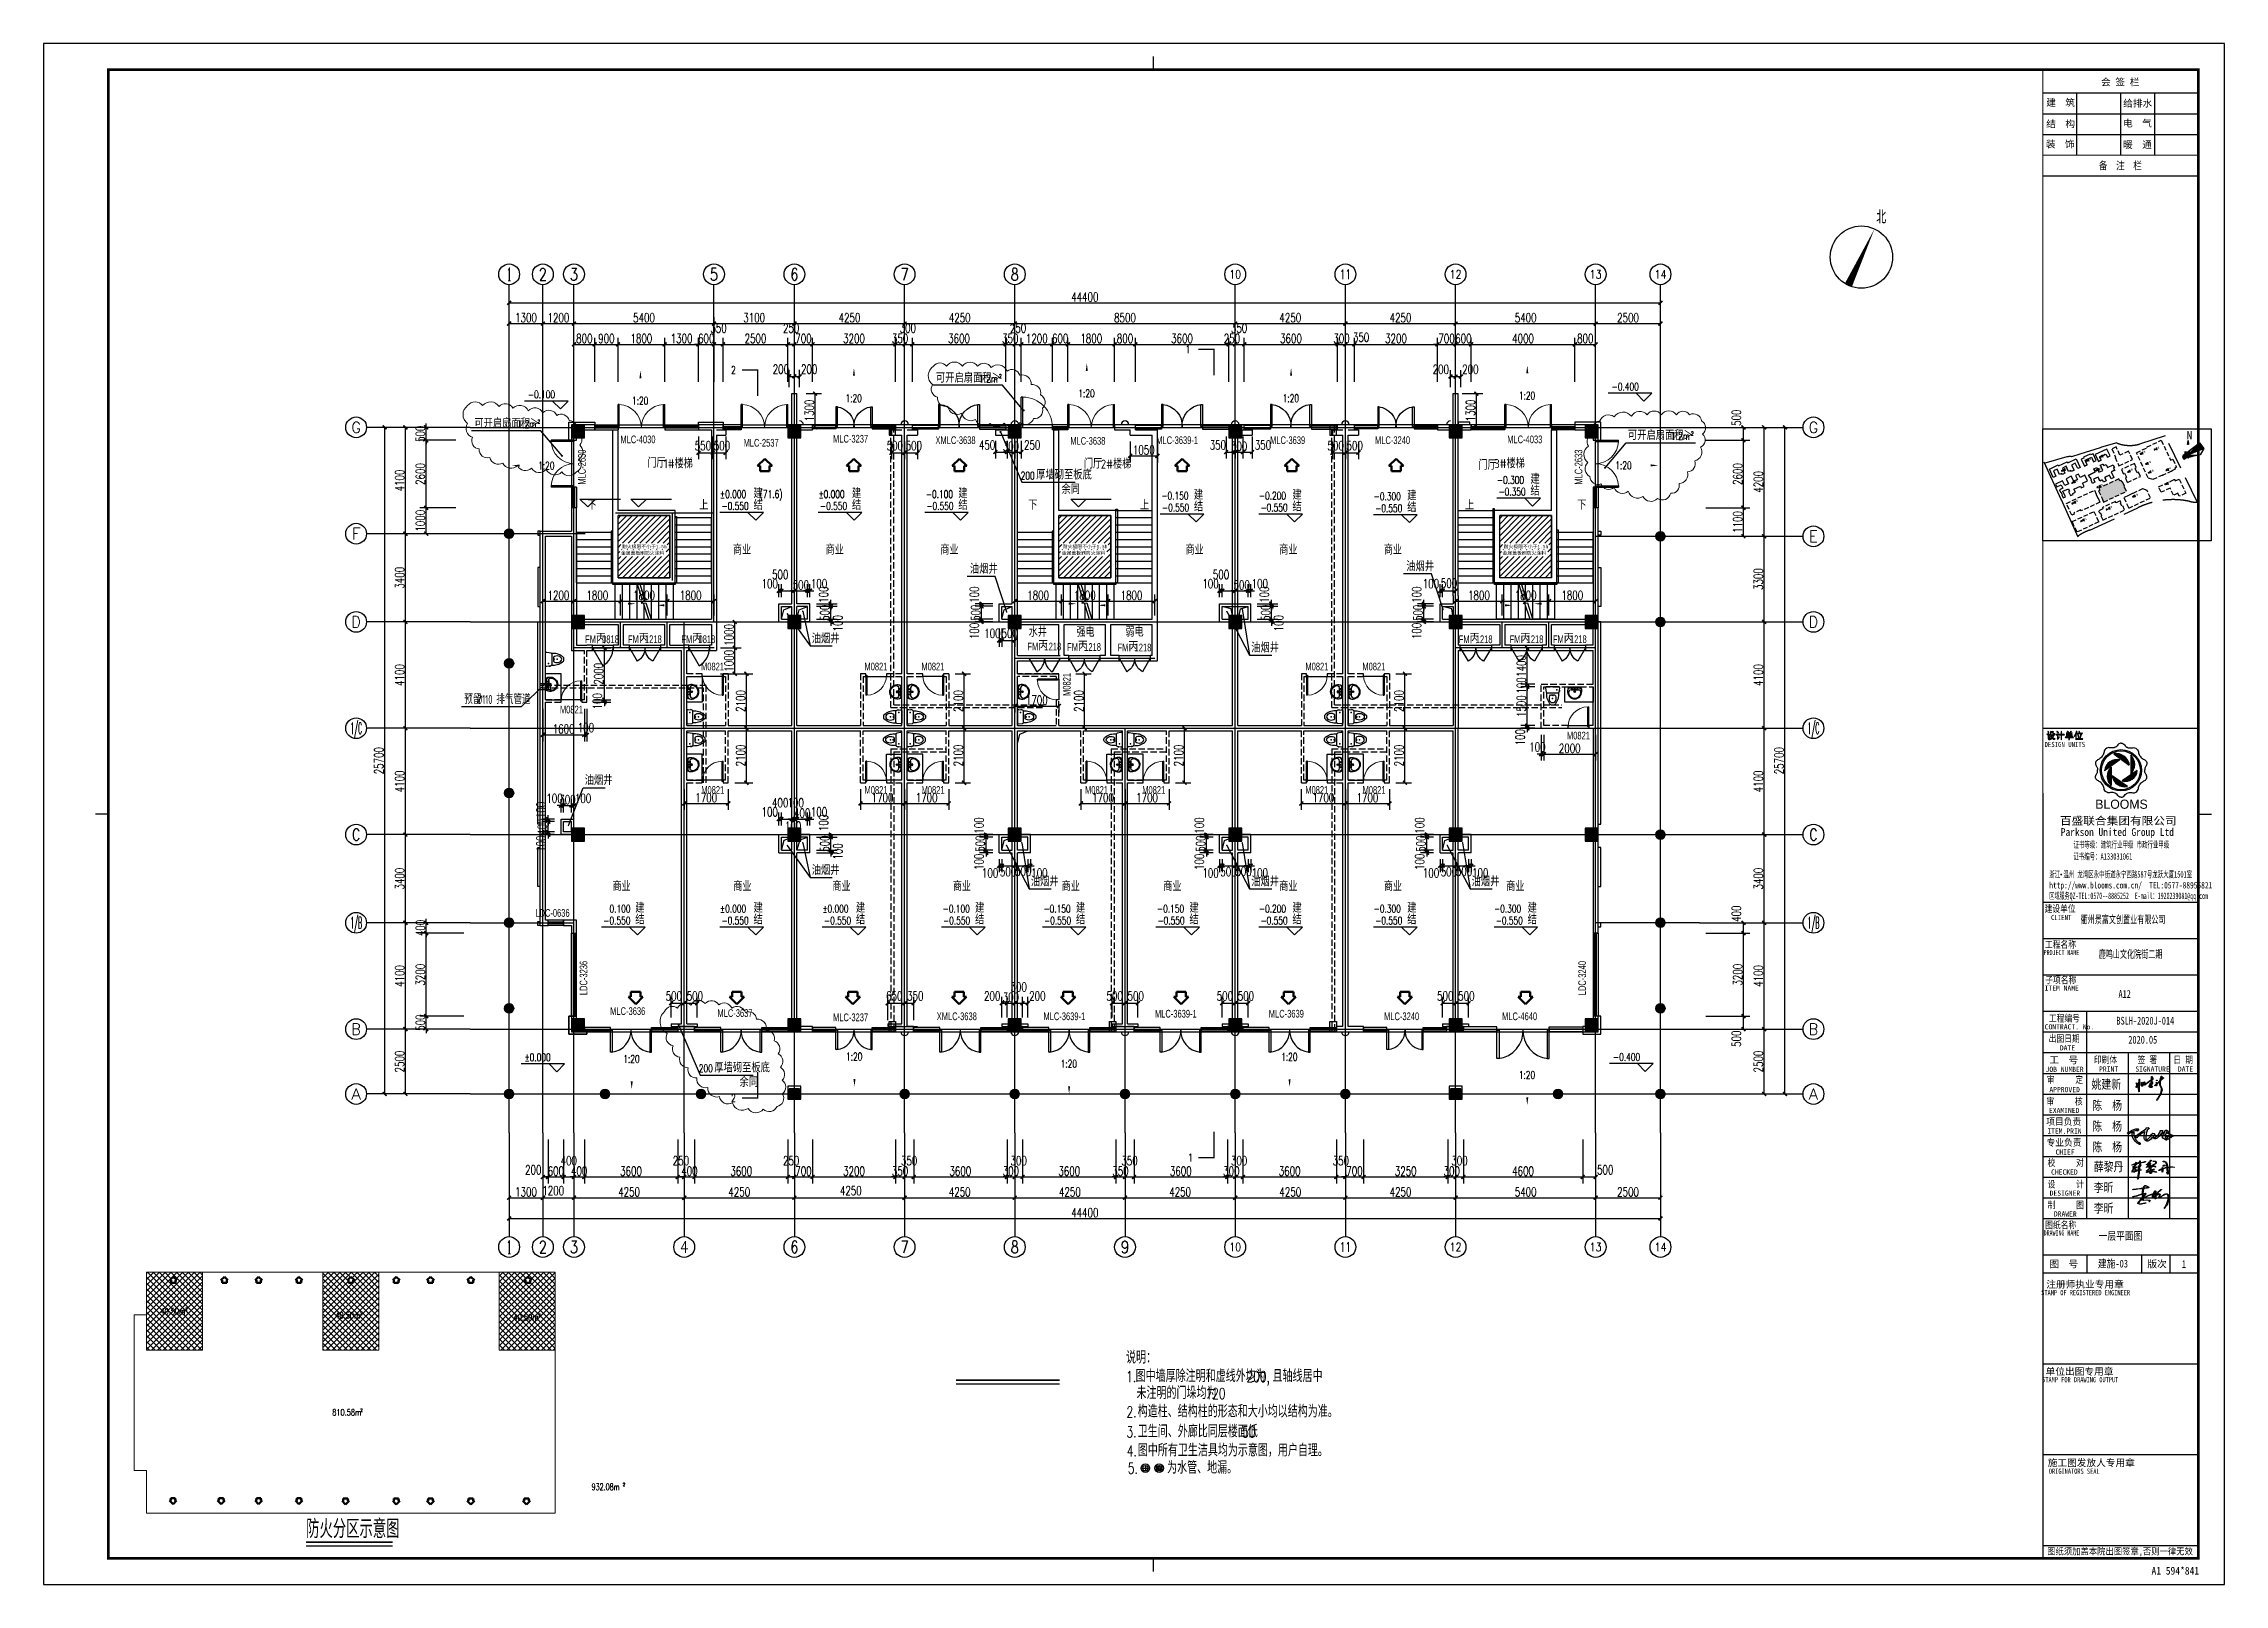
# Model space of a CAD drawing. Extents: x -24961 to 905641, y -154323 to 635957.
# Drawn here: x 378011 to 462111, y -55613 to 3787 of the extents above; entities that cross this region are included whole.
import ezdxf
from ezdxf.enums import TextEntityAlignment as Align

# ---------------------------------------------------------------- set-up
doc = ezdxf.new("R2010")
doc.units = 0
doc.header["$LTSCALE"] = 1000
doc.header["$MEASUREMENT"] = 0
doc.linetypes.add('DASH', pattern=[0.35, 0.25, -0.1])
for name, color, linetype, lineweight in [('000修改', 200, 'Continuous', 0), ('DUCT-送风管', 3, 'Continuous', 50), ('防火分区', 255, 'Continuous', 0)]:
    doc.layers.add(name, color=color, linetype=linetype, lineweight=lineweight)
for name, color, linetype in [('251', 251, 'Continuous'), ('AXIS', 3, 'Continuous'), ('AXIS_TEXT', 7, 'Continuous'), ('C-COLS', 50, 'Continuous'), ('C-COLS-PATT-1', 8, 'Continuous'), ('C-COLS-PATT-2', 254, 'Continuous'), ('COLUMN', 9, 'Continuous'), ('CURTWALL', 4, 'Continuous'), ('DIM_ELEV', 3, 'Continuous'), ('DIM_LEAD', 3, 'Continuous'), ('DIM_SYMB', 3, 'Continuous'), ('DOOR_FIRE', 4, 'Continuous'), ('DOOR_FIRE_TEXT', 7, 'Continuous'), ('DOTE', 1, 'Continuous'), ('PUB_DIM', 3, 'Continuous'), ('PUB_HATCH', 8, 'Continuous'), ('PUB_STRM', 4, 'Continuous'), ('PUB_TEXT', 7, 'Continuous'), ('PUB_TITLE', 4, 'Continuous'), ('SPACE', 7, 'Continuous'), ('STAIR', 2, 'Continuous'), ('WALL', 9, 'Continuous'), ('WINDOW', 4, 'Continuous'), ('WINDOW_TEXT', 7, 'Continuous'), ('X-3', 3, 'Continuous'), ('图框', 146, 'Continuous'), ('洁具', 8, 'Continuous'), ('装饰柱', 255, 'Continuous'), ('轮廓线', 6, 'Continuous')]:
    doc.layers.add(name, color=color, linetype=linetype)
doc.styles.add('-宋体', font='SimSun.ttf', dxfattribs={"width": 0.8})
doc.styles.add('1-1', font='SimSun.ttf', dxfattribs={"width": 0.8, "height": 2.5})
doc.styles.add('_TCH_AXIS', font='COMPLEX', dxfattribs={"bigfont": 'GBCBIG'})
doc.styles.add('_TCH_DIM', font='SIMPLEX', dxfattribs={"bigfont": 'GBCBIG'})
doc.styles.add('_TCH_LABEL', font='COMPLEX', dxfattribs={"bigfont": 'GBCBIG'})
doc.styles.add('_TCH_SPACE', font='SIMPLEX', dxfattribs={"bigfont": 'GBCBIG'})
doc.styles.add('_TCH_WINDOW', font='JZFZ_ENA', dxfattribs={"width": 0.7, "height": 3.5, "bigfont": 'JZFZ_CNB'})
doc.styles.add('COMPLEX', font='COMPLEX')
doc.styles.add('DIM_FONT', font='SIMPLEX', dxfattribs={"width": 0.7, "bigfont": 'GBCBIG'})
doc.styles.get("Standard").update_dxf_attribs({"font": 'gbenor.shx', "bigfont": 'gbcbig.shx'})
doc.styles.add('TK-宋体', font='SimSun.ttf')
doc.styles.add('TQ', font='simhei.ttf')
doc.styles.add('tssd_rein', font='tssdeng.shx', dxfattribs={"width": 0.7, "bigfont": 'hztxt.shx'})
doc.styles.add('zabrd', font='SimSun.ttf', dxfattribs={"width": 0.8})
doc.styles.add('宋体', font='SimSun.ttf', dxfattribs={"width": 0.7, "height": 5})
doc.styles.add('样式 1', font='georgia.ttf', dxfattribs={"width": 0.8, "height": 3})
doc.styles.add('黑体', font='simhei.ttf')
doc.dimstyles.new('_TCH_ARCH&&100', dxfattribs={"dimtxt": 350, "dimasz": 150, "dimexe": 250, "dimexo": 250, "dimgap": 50, "dimtad": 1, "dimdec": 0, "dimzin": 0, "dimdsep": 46, "dimtxsty": 'DIM_FONT', "dimblk": 'ARCHTICK', "dimcen": 0.09, "dimclrt": 7, "dimazin": 2, "dimtfac": 1, "dimtdec": 0, "dimtix": 1, "dimtmove": 2, "dimatfit": 3, "dimfxl": 0, "dimtolj": 1, "dimtzin": 0, "dimarcsym": 0})
pattern_1 = [(45, (635939.46, 733424.28), (-112.2532, 112.2532), []), (135, (635939.46, 733424.28), (-112.2532, -112.2532), [])]

msp = doc.modelspace()

# ---------------------------------------------------------------- texts
at = {"style": 'TK-宋体', "width": 0.8}
msp.add_text('一层平面图', height=300, dxfattribs=at).set_placement((458103.9, -42330.2), align=Align.CENTER)
at = {"style": 'TK-宋体', "oblique": 0.8, "width": 0.8}
msp.add_text('建施-03', height=300, dxfattribs=at).set_placement((457230.5, -43396.9))
at = {"layer": 'DOOR_FIRE_TEXT', "style": '_TCH_WINDOW', "width": 0.705882}
for s, p in [('FM', (398892.9, -19326.2)), ('0818', (399551.2, -19326.2)), ('FM', (400545, -19323.7)), ('1218', (401203.3, -19323.7)), ('FM', (402610, -19323.7)), ('0818', (403268.3, -19323.7)), ('FM', (415951.8, -19604.7)), ('1218', (416610.1, -19604.7)), ('FM', (417483.8, -19624.2)), ('1218', (418142.1, -19624.2)), ('1218', (420085.1, -19642.7)), ('FM', (432583.9, -19326.2)), ('1218', (433242.2, -19326.2)), ('FM', (434545, -19323.7)), ('1218', (435203.3, -19323.7)), ('FM', (436215.5, -19323.7)), ('1218', (436873.8, -19323.7)), ('FM', (419426.8, -19642.7))]:
    msp.add_text(s, height=297.5, dxfattribs=at).set_placement(p)
at = {"layer": 'DOOR_FIRE_TEXT', "style": '_TCH_WINDOW'}
for p in [(399312.9, -19326.2), (400965, -19323.7), (403030, -19323.7), (416371.8, -19604.7), (417903.8, -19624.2), (419846.8, -19642.7), (433003.9, -19326.2), (434965, -19323.7), (436635.5, -19323.7)]:
    msp.add_text('丙', height=357.4, dxfattribs=at).set_placement(p)
at = {"layer": 'PUB_TEXT', "linetype": 'Continuous', "style": '_TCH_DIM'}
for s, height, p in [('北', 510.6, (448685.1, -3150.7)), ('油烟井', 357.45, (413733, -16647.2)), ('油烟井', 357.45, (430560.4, -16549.4)), ('油烟井', 357.45, (407632.4, -19330.7)), ('油烟井', 357.45, (424580.4, -19683.7)), ('油烟井', 357.45, (398875.9, -24794.7)), ('油烟井', 357.45, (407632.4, -28259.2)), ('油烟井', 357.45, (416080.4, -28698.2)), ('油烟井', 357.45, (424580.4, -28698.2)), ('油烟井', 357.45, (433080.4, -28698.2))]:
    msp.add_text(s, height=height, dxfattribs=at).set_placement(p)
at = {"layer": 'PUB_TEXT'}
for s, height, style, width, p in [('1', 297.5, '_TCH_LABEL', 0.705882, (422047.5, -8145.5)), ('1.2m', 297.5, '_TCH_DIM', 0.705882, (414092, -9281)), ('2', 148.8, '_TCH_DIM', 0.705882, (414852, -9106)), ('-0.100', 297.5, '_TCH_DIM', 0.705882, (396690, -9887.7)), ('1:20', 297.5, '_TCH_DIM', 0.705882, (400702.7, -10129.2)), ('1:20', 297.5, '_TCH_DIM', 0.705882, (408936, -10032.2)), ('1:20', 297.5, '_TCH_DIM', 0.705882, (417915.5, -9847.7)), ('1:20', 297.5, '_TCH_DIM', 0.705882, (425793.5, -10031.2)), ('1:20', 297.5, '_TCH_DIM', 0.705882, (434902.5, -9931.7)), ('-0.400', 297.5, '_TCH_DIM', 0.705882, (438483, -9588.7)), ('1.2m', 297.5, '_TCH_DIM', 0.705882, (396290.5, -11035.5)), ('2', 148.8, '_TCH_DIM', 0.705882, (397050.5, -10860.5)), ('1.2m', 297.5, '_TCH_DIM', 0.705882, (440777.5, -11493.5)), ('2', 148.8, '_TCH_DIM', 0.705882, (441537.5, -11318.5)), ('1:20', 297.5, '_TCH_DIM', 0.705882, (397082, -12629.2)), ('1:20', 297.5, '_TCH_DIM', 0.705882, (438624, -12622.5)), ('%%P0.000', 297.5, '_TCH_DIM', 0.705882, (404097.8, -13731.2)), ('(71.6)', 297.5, '_TCH_DIM', 0.705882, (405626.1, -13731.2)), ('%%P0.000', 297.5, '_TCH_DIM', 0.705882, (407892.7, -13731.2)), ('-0.100', 297.5, '_TCH_DIM', 0.705882, (412036.3, -13731.2)), ('200', 297.5, '_TCH_DIM', 0.705882, (415690.1, -13016.9)), ('-0.300', 297.5, '_TCH_DIM', 0.705882, (434059.3, -13183.2)), ('-0.350', 297.5, '_TCH_DIM', 0.705882, (434119.3, -13638.2)), ('-0.550', 297.5, '_TCH_DIM', 0.705882, (404157.8, -14186.2)), ('-0.550', 297.5, '_TCH_DIM', 0.705882, (407952.7, -14186.2)), ('-0.550', 297.5, '_TCH_DIM', 0.705882, (412056.3, -14186.2)), ('-0.150', 297.5, '_TCH_DIM', 0.705882, (421121, -13792.7)), ('-0.550', 297.5, '_TCH_DIM', 0.705882, (421141, -14247.7)), ('-0.200', 297.5, '_TCH_DIM', 0.705882, (424880.9, -13792.7)), ('-0.550', 297.5, '_TCH_DIM', 0.705882, (424940.9, -14247.7)), ('-0.300', 297.5, '_TCH_DIM', 0.705882, (429305.7, -13818.3)), ('-0.550', 297.5, '_TCH_DIM', 0.705882, (429365.7, -14273.3)), ('预留', 350, 'tssd_rein', 0.7, (394233.5, -21671.6)), ('%%c110', 350, 'tssd_rein', 0.7, (394723.5, -21671.6)), ('排气管道', 350, 'tssd_rein', 0.7, (395467.9, -21671.6)), ('0.100', 297.5, '_TCH_DIM', 0.705882, (399837, -29715.2)), ('%%P0.000', 297.5, '_TCH_DIM', 0.705882, (404097.8, -29715.2)), ('%%P0.000', 297.5, '_TCH_DIM', 0.705882, (408046.5, -29715.2)), ('-0.100', 297.5, '_TCH_DIM', 0.705882, (412682.3, -29715.2)), ('-0.150', 297.5, '_TCH_DIM', 0.705882, (416573.1, -29715.2)), ('-0.150', 297.5, '_TCH_DIM', 0.705882, (420949, -29715.2)), ('-0.200', 297.5, '_TCH_DIM', 0.705882, (424880.9, -29715.2)), ('-0.300', 297.5, '_TCH_DIM', 0.705882, (429305.7, -29715.2)), ('-0.300', 297.5, '_TCH_DIM', 0.705882, (433951.6, -29715.2)), ('-0.550', 297.5, '_TCH_DIM', 0.705882, (399597, -30170.2)), ('-0.550', 297.5, '_TCH_DIM', 0.705882, (404157.8, -30170.2)), ('-0.550', 297.5, '_TCH_DIM', 0.705882, (408106.5, -30170.2)), ('-0.550', 297.5, '_TCH_DIM', 0.705882, (412702.3, -30170.2)), ('-0.550', 297.5, '_TCH_DIM', 0.705882, (416593.1, -30170.2)), ('-0.550', 297.5, '_TCH_DIM', 0.705882, (420969, -30170.2)), ('-0.550', 297.5, '_TCH_DIM', 0.705882, (424940.9, -30170.2)), ('-0.550', 297.5, '_TCH_DIM', 0.705882, (429365.7, -30170.2)), ('-0.550', 297.5, '_TCH_DIM', 0.705882, (434011.6, -30170.2)), ('%%P0.000', 297.5, '_TCH_DIM', 0.705882, (396556, -35443.7)), ('1:20', 297.5, '_TCH_DIM', 0.705882, (400365.5, -35503.7)), ('1:20', 297.5, '_TCH_DIM', 0.705882, (408956, -35411.7)), ('1:20', 297.5, '_TCH_DIM', 0.705882, (425735.5, -35424.2)), ('-0.400', 297.5, '_TCH_DIM', 0.705882, (438533.5, -35431.2)), ('200', 297.5, '_TCH_DIM', 0.705882, (403275.9, -35872.2)), ('1:20', 297.5, '_TCH_DIM', 0.705882, (417233, -35692.1)), ('1:20', 297.5, '_TCH_DIM', 0.705882, (434901.7, -36120.7)), ('1', 297.5, '_TCH_LABEL', 0.705882, (422147.5, -39307)), ('932.08m', 255, '_TCH_SPACE', 0.705882, (399144.5, -51981.4)), ('2', 127.5, '_TCH_SPACE', 0.705882, (400344.5, -51831.4))]:
    msp.add_text(s, height=height, dxfattribs=dict(at, style=style, width=width)).set_placement(p)
at = {"layer": 'PUB_TEXT', "linetype": 'Continuous', "width": 0.705882}
for s, height, style, p in [('2', 297.5, '_TCH_LABEL', (404523, -8945)), ('2', 297.5, '_TCH_LABEL', (404523, -37014)), ('40.50m', 238, '_TCH_SPACE', (382516.5, -45204.7)), ('2', 119, '_TCH_SPACE', (383476.5, -45064.7)), ('40.50m', 238, '_TCH_SPACE', (389260, -45359.7)), ('2', 119, '_TCH_SPACE', (390220, -45219.7)), ('40.50m', 238, '_TCH_SPACE', (396134.1, -45437.1)), ('2', 119, '_TCH_SPACE', (397094.1, -45297.1)), ('810.58m', 238, '_TCH_SPACE', (389139.9, -49101.9)), ('2', 119, '_TCH_SPACE', (390227.9, -48961.9))]:
    msp.add_text(s, height=height, dxfattribs=dict(at, style=style)).set_placement(p)
at = {"layer": 'PUB_TEXT'}
for s, height, style, p in [('可开启扇面积＞', 357.45, '_TCH_DIM', (412424, -9281)), ('可开启扇面积＞', 357.45, '_TCH_DIM', (394622.5, -11035.5)), ('可开启扇面积＞', 357.45, '_TCH_DIM', (439109.4, -11493.5)), ('建', 357.4, '_TCH_DIM', (405387.8, -13731.2)), ('建', 357.4, '_TCH_DIM', (409182.7, -13731.2)), ('建', 357.4, '_TCH_DIM', (413286.3, -13731.2)), ('厚墙砌至板底', 357.45, '_TCH_DIM', (416290.1, -13016.9)), ('余同', 357.45, '_TCH_DIM', (417261.9, -13576.9)), ('建', 357.4, '_TCH_DIM', (422371, -13792.7)), ('建', 357.4, '_TCH_DIM', (426170.9, -13792.7)), ('建', 357.4, '_TCH_DIM', (430595.7, -13818.3)), ('结', 357.4, '_TCH_DIM', (435349.3, -13638.2)), ('建', 357.4, '_TCH_DIM', (435349.3, -13183.2)), ('下', 357.4, '_TCH_DIM', (398984.2, -14182.1)), ('上', 357.4, '_TCH_DIM', (403292.6, -14182.1)), ('结', 357.4, '_TCH_DIM', (405387.8, -14186.2)), ('结', 357.4, '_TCH_DIM', (409182.7, -14186.2)), ('结', 357.4, '_TCH_DIM', (413286.3, -14186.2)), ('下', 357.4, '_TCH_DIM', (415984.2, -14182.1)), ('上', 357.4, '_TCH_DIM', (420292.6, -14182.1)), ('结', 357.4, '_TCH_DIM', (422371, -14247.7)), ('结', 357.4, '_TCH_DIM', (426170.9, -14247.7)), ('结', 357.4, '_TCH_DIM', (430595.7, -14273.3)), ('上', 357.4, '_TCH_DIM', (432826.8, -14182.1)), ('下', 357.4, '_TCH_DIM', (437153.7, -14182.1)), ('金属盖板刷防火涂料', 132.91, '宋体', (400274.2, -15917.1)), ('耐火极限不小于1.5h', 132.911, '宋体', (400317.8, -15666.9)), ('金属盖板刷防火涂料', 132.91, '宋体', (417274.2, -15917.1)), ('耐火极限不小于1.5h', 132.911, '宋体', (417317.8, -15666.9)), ('金属盖板刷防火涂料', 132.91, '宋体', (434274.2, -15917.1)), ('耐火极限不小于1.5h', 132.911, '宋体', (434317.8, -15666.9)), ('建', 357.4, '_TCH_DIM', (400827, -29715.2)), ('建', 357.4, '_TCH_DIM', (405387.8, -29715.2)), ('建', 357.4, '_TCH_DIM', (409336.5, -29715.2)), ('建', 357.4, '_TCH_DIM', (413932.3, -29715.2)), ('建', 357.4, '_TCH_DIM', (417823.1, -29715.2)), ('建', 357.4, '_TCH_DIM', (422199, -29715.2)), ('建', 357.4, '_TCH_DIM', (426170.9, -29715.2)), ('建', 357.4, '_TCH_DIM', (430595.7, -29715.2)), ('建', 357.4, '_TCH_DIM', (435241.6, -29715.2)), ('结', 357.4, '_TCH_DIM', (400827, -30170.2)), ('结', 357.4, '_TCH_DIM', (405387.8, -30170.2)), ('结', 357.4, '_TCH_DIM', (409336.5, -30170.2)), ('结', 357.4, '_TCH_DIM', (413932.3, -30170.2)), ('结', 357.4, '_TCH_DIM', (417823.1, -30170.2)), ('结', 357.4, '_TCH_DIM', (422199, -30170.2)), ('结', 357.4, '_TCH_DIM', (426170.9, -30170.2)), ('结', 357.4, '_TCH_DIM', (430595.7, -30170.2)), ('结', 357.4, '_TCH_DIM', (435241.6, -30170.2)), ('厚墙砌至板底', 357.45, '_TCH_DIM', (403875.9, -35872.2)), ('余同', 357.45, '_TCH_DIM', (404847.7, -36432.2))]:
    msp.add_text(s, height=height, dxfattribs=dict(at, style=style)).set_placement(p)
for s, p in [('门厅', (401293.4, -12557.8)), ('1#楼梯', (401929.6, -12584.2)), ('门厅', (418130.6, -12591.1)), ('2#楼梯', (418781.7, -12599.7)), ('门厅', (433345.8, -12640.5)), ('3#楼梯', (433954.2, -12580.7)), ('商业', (404594.5, -15910.2)), ('商业', (408169.1, -15910.2)), ('商业', (412595.4, -15910.2)), ('商业', (422047.4, -15910.2)), ('商业', (425663.1, -15910.2)), ('商业', (429696.1, -15910.2)), ('水井', (416000, -19079.7)), ('强电', (417839.5, -19079.7)), ('弱电', (419731.5, -19071.7)), ('商业', (399949.3, -28884.9)), ('商业', (404611.5, -28884.9)), ('商业', (408431.1, -28884.9)), ('商业', (413073.4, -28884.9)), ('商业', (417270, -28884.9)), ('商业', (421194, -28884.9)), ('商业', (425663.1, -28884.9)), ('商业', (429696.1, -28884.9)), ('商业', (434415.7, -28884.9))]:
    msp.add_text(s, height=350, rotation=0.00001, dxfattribs=at).set_placement(p)
msp.add_text('防火分区示意图', height=714.89, dxfattribs=at).set_placement((388134, -53830.8))

# ---------------------------------------------------------------- blocks, each defined once
blk = doc.blocks.new('$lvtry$00000216')
at = {"color": 0}
blk.add_lwpolyline([(256, -203), (247, -217, -0.253603), (204, -240), (-200, -240, -0.253603), (-243, -217), (-252, -203), (-272, -58, -0.456412), (-222, 0), (227, 0, -0.456412), (277, -58)], format="xyb", close=True, dxfattribs=at)
for points in [[(-256, -176), (-272, -179), (-278, -141), (-261, -138)], [(79, -306), (-75, -306)]]:
    blk.add_lwpolyline(points, dxfattribs=at)
blk.add_lwpolyline([(-228, -232), (-226, -292, 0.204384), (-64, -696, 0.198989), (-28, -711), (33, -711, 0.198989), (69, -696, 0.204384), (231, -292), (232, -232)], format="xyb", dxfattribs=at)
blk.add_arc((2, -319), 25, 157.18895, 19.56624, dxfattribs=at)
blk.add_ellipse((2, -448), major_axis=(0, 178), ratio=0.716815, start_param=0.649377, end_param=5.633808, dxfattribs=at)
for p in [(-157, -116), (2, -448)]:
    blk.add_point(p, dxfattribs=at)
blk = doc.blocks.new('$lvtry$00000178')
at = {"color": 0}
for p, q in [((-238, 0), (238, 0)), ((-214, -36), (-272, -91)), ((-180, -23), (180, -23)), ((-142, -105), (140, -105)), ((140, -105), (-142, -105)), ((216, -37), (268, -91))]:
    blk.add_line(p, q, dxfattribs=at)
blk.add_lwpolyline([(-104, -430, 0.224698), (110, -425, 0.348046), (269, -79), (239, 0), (-241, 0), (-271, -79, 0.356844)], format="xyb", close=True, dxfattribs=at)
for centre, radius in [((-100, -65), 16.3), ((1, -172), 31.6), ((100, -65), 16.3)]:
    blk.add_circle(centre, radius, dxfattribs=at)
at = {"color": 0, "lineweight": 13}
blk.add_circle((1, -172), 23, dxfattribs=at)
at = {"color": 0}
for centre, radius, start, end in [((-142, -205), 100, 90, 190.56023), ((-1, -179), 243, 190.56023, 349.43977), ((-180, -73), 50, 90, 133.18096), ((140, -205), 100, 349.43977, 90), ((180, -73), 50, 44.56072, 90)]:
    blk.add_arc(centre, radius, start, end, dxfattribs=at)
for p in [(0, -65), (1, -172)]:
    blk.add_point(p, dxfattribs=at)
blk = doc.blocks.new('A$C1684087D')
at = {"layer": 'C-COLS-PATT-1'}
for points in [[(3075, 25975), (2575, 25975), (2575, 25475), (3075, 25475)], [(11425, 25975), (10925, 25975), (10925, 25475), (11425, 25475)], [(19925, 25975), (19425, 25975), (19425, 25475), (19925, 25475)], [(28425, 25975), (27925, 25975), (27925, 25475), (28425, 25475)], [(36925, 25975), (36425, 25975), (36425, 25475), (36925, 25475)], [(42175, 25975), (41675, 25975), (41675, 25475), (42175, 25475)], [(3075, 18625), (2575, 18625), (2575, 18125), (3075, 18125)], [(11425, 18625), (10925, 18625), (10925, 18125), (11425, 18125)], [(19925, 18625), (19425, 18625), (19425, 18125), (19925, 18125)], [(28425, 18625), (27925, 18625), (27925, 18125), (28425, 18125)], [(36925, 18625), (36425, 18625), (36425, 18125), (36925, 18125)], [(42175, 18625), (41675, 18625), (41675, 18125), (42175, 18125)], [(3075, 10425), (2575, 10425), (2575, 9925), (3075, 9925)], [(11425, 10425), (10925, 10425), (10925, 9925), (11425, 9925)], [(19925, 10425), (19425, 10425), (19425, 9925), (19925, 9925)], [(28425, 10425), (27925, 10425), (27925, 9925), (28425, 9925)], [(36925, 10425), (36425, 10425), (36425, 9925), (36925, 9925)], [(42175, 10425), (41675, 10425), (41675, 9925), (42175, 9925)], [(3075, 3075), (2575, 3075), (2575, 2575), (3075, 2575)], [(11425, 3075), (10925, 3075), (10925, 2575), (11425, 2575)], [(19925, 3075), (19425, 3075), (19425, 2575), (19925, 2575)], [(28425, 3075), (27925, 3075), (27925, 2575), (28425, 2575)], [(36925, 3075), (36425, 3075), (36425, 2575), (36925, 2575)], [(42175, 3075), (41675, 3075), (41675, 2575), (42175, 2575)], [(10975, -25), (11375, -25), (11375, 375), (10975, 375)]]:
    blk.add_hatch(color=256, dxfattribs=at).paths.add_polyline_path(points)
h = blk.add_hatch(color=256, dxfattribs=at)
edge = h.paths.add_edge_path()
edge.add_arc((175, 21775), 175, 0, 360)
h = blk.add_hatch(color=256, dxfattribs=at)
edge = h.paths.add_edge_path()
edge.add_arc((44575, 21675), 175, 0, 360)
h = blk.add_hatch(color=256, dxfattribs=at)
edge = h.paths.add_edge_path()
edge.add_arc((44575, 18375), 175, 0, 360)
h = blk.add_hatch(color=256, dxfattribs=at)
edge = h.paths.add_edge_path()
edge.add_arc((44575, 10175), 175, 0, 360)
h = blk.add_hatch(color=256, dxfattribs=at)
edge = h.paths.add_edge_path()
edge.add_arc((175, 6775), 175, 0, 360)
h = blk.add_hatch(color=256, dxfattribs=at)
edge = h.paths.add_edge_path()
edge.add_arc((44575, 6775), 175, 0, 360)
h = blk.add_hatch(color=256, dxfattribs=at)
edge = h.paths.add_edge_path()
edge.add_arc((175, 3475), 175, 0, 360)
h = blk.add_hatch(color=256, dxfattribs=at)
edge = h.paths.add_edge_path()
edge.add_arc((44575, 3475), 175, 0, 360)
h = blk.add_hatch(color=256, dxfattribs=at)
edge = h.paths.add_edge_path()
edge.add_arc((175, 175), 175, 0, 360)
h = blk.add_hatch(color=256, dxfattribs=at)
edge = h.paths.add_edge_path()
edge.add_arc((3875, 175), 175, 0, 360)
h = blk.add_hatch(color=256, dxfattribs=at)
edge = h.paths.add_edge_path()
edge.add_arc((7575, 175), 175, 0, 360)
at = {"layer": 'C-COLS-PATT-1', "linetype": 'Continuous'}
blk.add_hatch(color=256, dxfattribs=at).paths.add_polyline_path([(36475, -25), (36875, -25), (36875, 375), (36475, 375)])
at = {"layer": 'C-COLS-PATT-1'}
h = blk.add_hatch(color=256, dxfattribs=at)
edge = h.paths.add_edge_path()
edge.add_arc((40625, 175), 175, 0, 360)
h = blk.add_hatch(color=256, dxfattribs=at)
edge = h.paths.add_edge_path()
edge.add_arc((44575, 175), 175, 0, 360)
at = {"layer": 'C-COLS-PATT-2'}
h = blk.add_hatch(color=256, dxfattribs=at)
edge = h.paths.add_edge_path()
edge.add_arc((175, 16775), 175, 0, 360)
h = blk.add_hatch(color=256, dxfattribs=at)
edge = h.paths.add_edge_path()
edge.add_arc((175, 11775), 175, 0, 360)
h = blk.add_hatch(color=256, dxfattribs=at)
edge = h.paths.add_edge_path()
edge.add_arc((15425, 175), 175, 0, 360)
h = blk.add_hatch(color=256, dxfattribs=at)
edge = h.paths.add_edge_path()
edge.add_arc((19675, 175), 175, 0, 360)
h = blk.add_hatch(color=256, dxfattribs=at)
edge = h.paths.add_edge_path()
edge.add_arc((23925, 175), 175, 0, 360)
h = blk.add_hatch(color=256, dxfattribs=at)
edge = h.paths.add_edge_path()
edge.add_arc((28175, 175), 175, 0, 360)
h = blk.add_hatch(color=256, dxfattribs=at)
edge = h.paths.add_edge_path()
edge.add_arc((32425, 175), 175, 0, 360)
at = {"layer": 'C-COLS'}
for points in [[(2575, 25475), (3075, 25475), (3075, 25975), (2575, 25975)], [(10925, 25475), (11425, 25475), (11425, 25975), (10925, 25975)], [(19425, 25475), (19925, 25475), (19925, 25975), (19425, 25975)], [(27925, 25475), (28425, 25475), (28425, 25975), (27925, 25975)], [(36425, 25475), (36925, 25475), (36925, 25975), (36425, 25975)], [(41675, 25475), (42175, 25475), (42175, 25975), (41675, 25975)], [(2575, 18125), (3075, 18125), (3075, 18625), (2575, 18625)], [(10925, 18125), (11425, 18125), (11425, 18625), (10925, 18625)], [(19425, 18125), (19925, 18125), (19925, 18625), (19425, 18625)], [(27925, 18125), (28425, 18125), (28425, 18625), (27925, 18625)], [(36425, 18125), (36925, 18125), (36925, 18625), (36425, 18625)], [(41675, 18125), (42175, 18125), (42175, 18625), (41675, 18625)], [(2575, 9925), (3075, 9925), (3075, 10425), (2575, 10425)], [(10925, 9925), (11425, 9925), (11425, 10425), (10925, 10425)], [(19425, 9925), (19925, 9925), (19925, 10425), (19425, 10425)], [(27925, 9925), (28425, 9925), (28425, 10425), (27925, 10425)], [(36425, 9925), (36925, 9925), (36925, 10425), (36425, 10425)], [(41675, 9925), (42175, 9925), (42175, 10425), (41675, 10425)], [(2575, 2575), (3075, 2575), (3075, 3075), (2575, 3075)], [(10925, 2575), (11425, 2575), (11425, 3075), (10925, 3075)], [(19425, 2575), (19925, 2575), (19925, 3075), (19425, 3075)], [(27925, 2575), (28425, 2575), (28425, 3075), (27925, 3075)], [(36425, 2575), (36925, 2575), (36925, 3075), (36425, 3075)], [(41675, 2575), (42175, 2575), (42175, 3075), (41675, 3075)], [(10975, -25), (11375, -25), (11375, 375), (10975, 375)], [(36475, -25), (36875, -25), (36875, 375), (36475, 375)]]:
    blk.add_lwpolyline(points, close=True, dxfattribs=at)
at = {"layer": 'C-COLS', "linetype": 'Continuous'}
for centre in [(175, 21775), (44575, 21675), (44575, 18375), (175, 16775), (175, 11775), (44575, 10175), (175, 6775), (44575, 6775), (175, 3475), (44575, 3475), (175, 175), (3875, 175), (7575, 175), (15425, 175), (19675, 175), (23925, 175), (28175, 175), (32425, 175), (40625, 175), (44575, 175)]:
    blk.add_circle(centre, 175, dxfattribs=at)
blk = doc.blocks.new('A$C30CE6338')
at = {"layer": 'SPACE'}
for color, points in [(256, [(7841, 4911), (7842, 4802), (7747, 4733), (7708, 4615), (7759, 4476), (7924, 4558), (8004, 4543), (8060, 4598), (8004, 4734)]), (256, [(7841, 4911), (7842, 4802), (7747, 4733), (7708, 4615), (7759, 4476), (7924, 4558), (8004, 4543), (8060, 4598), (8004, 4734)]), (256, [(7946, 4874), (7841, 4911), (8004, 4734), (8004, 4734)]), (256, [(7946, 4874), (7841, 4911), (8004, 4734), (8004, 4734)]), (7, [(8004, 5520), (7976, 5301), (8004, 5301), (8032, 5301)]), (7, [(8004, 5520), (7976, 5301), (8004, 5301), (8032, 5301)]), (7, [(8004, 4734), (8877, 5084), (8635, 5399)]), (7, [(8004, 4734), (8877, 5084), (8635, 5399)]), (7, [(8004, 4734), (8877, 5084), (8635, 5399)]), (7, [(8004, 4734), (8877, 5084), (8635, 5399)]), (7, [(8004, 4734), (7708, 4615), (7759, 4476)]), (7, [(8004, 4734), (7708, 4615), (7759, 4476)]), (7, [(8004, 4734), (7708, 4615), (7759, 4476)]), (7, [(8004, 4734), (7708, 4615), (7759, 4476)]), (256, [(8003, 4734), (7842, 4802), (7748, 4733)]), (256, [(8003, 4734), (7842, 4802), (7748, 4733)]), (7, [(8004, 4734), (7924, 4558), (8004, 4543)]), (7, [(8004, 4734), (7924, 4558), (8004, 4543)]), (7, [(8004, 4734), (7924, 4558), (8004, 4543)]), (7, [(8004, 4734), (7924, 4558), (8004, 4543)]), (7, [(8003, 4734), (8233, 4637), (8671, 4736), (8671, 4736)]), (7, [(8003, 4734), (8233, 4637), (8671, 4736), (8671, 4736)]), (7, [(8003, 4734), (8233, 4637), (8671, 4736), (8671, 4736)]), (7, [(8003, 4734), (8233, 4637), (8671, 4736), (8671, 4736)])]:
    blk.add_hatch(color=color, dxfattribs=at).paths.add_polyline_path(points)
at = {"layer": 'SPACE', "linetype": 'Continuous'}
blk.add_hatch(color=0, dxfattribs=at).paths.add_polyline_path([(8004, 4734), (8004, 4734), (8133, 5019), (8004, 4921)])
blk.add_hatch(color=0, dxfattribs=at).paths.add_polyline_path([(8004, 4734), (8004, 4734), (8133, 5019), (8004, 4921)])
at = {"layer": 'SPACE'}
h = blk.add_hatch(color=1, dxfattribs=at)
h.dxf.hatch_style = 1
h.paths.add_polyline_path([(3258, 2325), (3348, 2132), (4599, 2714), (4466, 2999), (4491, 3010), (4382, 3245), (4357, 3233), (4314, 3325), (4242, 3292), (4189, 3406), (3083, 2892), (3135, 2780), (3062, 2746)])
at = {"layer": 'SPACE', "color": 8, "linetype": 'DASH', "ltscale": 6}
for p, q in [((3149, 5121), (2032, 4769)), ((3185, 5135), (3149, 5121)), ((3221, 5146), (3185, 5135)), ((4066, 5384), (3221, 5146)), ((6729, 5774), (5316, 5319)), ((8512, 2114), (6729, 5774)), ((175, 4290), (101, 4269)), ((1323, 4613), (175, 4290)), ((1353, 4620), (1323, 4613)), ((1359, 4622), (1353, 4620)), ((1397, 4629), (1359, 4622)), ((1434, 4633), (1397, 4629)), ((1470, 4635), (1434, 4633)), ((1472, 4635), (1470, 4635)), ((1474, 4635), (1472, 4635)), ((1510, 4635), (1474, 4635)), ((1546, 4633), (1510, 4635)), ((1548, 4633), (1546, 4633)), ((1568, 4630), (1548, 4633)), ((1586, 4628), (1568, 4630)), ((2032, 4769), (1586, 4628)), ((2579, 579), (5235, 1814))]:
    blk.add_line(p, q, dxfattribs=at)
at = {"layer": 'SPACE', "color": 8, "linetype": 'DASH'}
for p, q in [((5158, 4849), (5754, 5126)), ((5805, 3457), (5158, 4849)), ((5737, 5162), (6526, 5529)), ((5754, 5126), (5737, 5162)), ((6526, 5529), (7038, 4429)), ((6593, 3618), (6053, 3367)), ((6605, 3593), (6593, 3618)), ((7086, 3828), (6617, 3610)), ((6617, 3610), (6622, 3600)), ((7038, 4429), (7163, 4487)), ((7091, 3819), (7086, 3828)), ((7107, 3826), (7091, 3819)), ((7294, 3944), (7096, 3851)), ((7096, 3851), (7107, 3826)), ((7163, 4487), (7366, 4052)), ((7366, 4052), (7265, 4005)), ((7265, 4005), (7294, 3944)), ((7294, 3944), (7294, 3944)), ((6053, 3367), (5805, 3457)), ((6622, 3600), (6605, 3593)), ((1613, 1050), (2811, 1607)), ((2811, 1607), (3078, 1032)), ((1881, 475), (1613, 1050)), ((3078, 1032), (1881, 475))]:
    blk.add_line(p, q, dxfattribs=at)
at = {"layer": 'SPACE', "color": 8}
blk.add_lwpolyline([(0, 6163), (9281, 6163), (9281, 0), (0, 0)], close=True, dxfattribs=at)
at = {"layer": 'SPACE', "color": 8, "linetype": 'DASH', "ltscale": 2000}
blk.add_lwpolyline([(3211, 4441), (3063, 4372), (3211, 4441), (3135, 4606), (3475, 4764), (3552, 4599), (3700, 4668), (3523, 5048), (2887, 4752), (3063, 4372), (3211, 4441)], dxfattribs=at)
at = {"layer": 'SPACE', "color": 8, "linetype": 'DASH'}
for points in [[(4191, 4131), (4937, 4477), (4725, 4933), (4724, 4935), (4249, 4715), (4039, 5167), (4036, 5166), (3796, 5054), (4006, 4602), (3978, 4589), (4191, 4131)], [(4654, 3208), (5372, 3542), (5261, 3779), (5192, 3747), (5077, 3993), (5147, 4025), (5042, 4251), (4324, 3917), (4427, 3697), (4429, 3691), (4499, 3724), (4614, 3478), (4544, 3446)], [(2102, 1641), (2075, 1700), (1698, 1524), (1725, 1466), (1597, 1406), (1293, 2059), (2840, 2779), (2943, 2558), (2931, 2553), (3030, 2341), (3041, 2346), (3144, 2125)], [(3258, 2325), (3258, 2325), (3348, 2132), (4599, 2714), (4466, 2999), (4491, 3010), (4382, 3245), (4357, 3233), (4314, 3325), (4242, 3292), (4189, 3406), (3083, 2892), (3135, 2780), (3062, 2746)], [(4731, 1801), (5929, 2358), (5739, 2767), (5496, 2856), (5181, 2710), (4941, 2598), (4941, 2598), (4710, 2490), (4464, 2376)], [(6519, 2671), (6378, 2974), (7250, 3380), (7253, 3381), (7292, 3298), (7510, 3399), (7875, 2614), (7513, 2446), (7434, 2616), (7197, 2506), (7013, 2901), (6519, 2671)]]:
    blk.add_lwpolyline(points, close=True, dxfattribs=at)
at = {"layer": 'SPACE', "color": 7}
for points in [[(7946, 4874), (8004, 4921), (8635, 5399), (8877, 5084), (8671, 4736), (8233, 4637), (8122, 4606), (8060, 4598), (8004, 4543), (7924, 4558), (7759, 4476), (7708, 4615), (7747, 4733), (7842, 4802), (7841, 4911), (7946, 4874)], [(7946, 4874), (8004, 4921), (8635, 5399), (8877, 5084), (8671, 4736), (8233, 4637), (8122, 4606), (8060, 4598), (8004, 4543), (7924, 4558), (7759, 4476), (7708, 4615), (7747, 4733), (7842, 4802), (7841, 4911), (7946, 4874)], [(7946, 4874), (8004, 4921), (8635, 5399), (8877, 5084), (8671, 4736), (8233, 4637), (8122, 4606), (8060, 4598), (8004, 4543), (7924, 4558), (7759, 4476), (7708, 4615), (7747, 4733), (7842, 4802), (7841, 4911), (7946, 4874)], [(7946, 4874), (8004, 4921), (8635, 5399), (8877, 5084), (8671, 4736), (8233, 4637), (8122, 4606), (8060, 4598), (8004, 4543), (7924, 4558), (7759, 4476), (7708, 4615), (7747, 4733), (7842, 4802), (7841, 4911), (7946, 4874)], [(7708, 4615), (8877, 5084)], [(7708, 4615), (8877, 5084)], [(7708, 4615), (8877, 5084)], [(7708, 4615), (8877, 5084)], [(7759, 4476), (8635, 5399)], [(7759, 4476), (8635, 5399)], [(7759, 4476), (8635, 5399)], [(7759, 4476), (8635, 5399)], [(7841, 4911), (8122, 4606)], [(7841, 4911), (8122, 4606)], [(7841, 4911), (8122, 4606)], [(7841, 4911), (8122, 4606)], [(7924, 4558), (8133, 5019)], [(7924, 4558), (8133, 5019)], [(7924, 4558), (8133, 5019)], [(7924, 4558), (8133, 5019)], [(7946, 4874), (8060, 4598)], [(7946, 4874), (8060, 4598)], [(7946, 4874), (8060, 4598)], [(7946, 4874), (8060, 4598)], [(7842, 4802), (8233, 4637)], [(7842, 4802), (8233, 4637)], [(7842, 4802), (8233, 4637)], [(7842, 4802), (8233, 4637)]]:
    blk.add_lwpolyline(points, dxfattribs=at)
blk.add_lwpolyline([(8004, 5301), (7976, 5301), (8004, 5520), (8032, 5301)], close=True, dxfattribs=at)
blk.add_lwpolyline([(8004, 5301), (7976, 5301), (8004, 5520), (8032, 5301)], close=True, dxfattribs=at)
at = {"layer": 'SPACE', "color": 7, "const_width": 1.53}
for points in [[(8004, 5301), (8004, 4290)], [(8004, 5301), (8004, 4290)], [(8004, 5301), (8004, 4290)], [(8004, 5301), (8004, 4290)], [(7341, 4732), (9048, 4737)], [(7341, 4732), (9048, 4737)], [(7341, 4732), (9048, 4737)], [(7341, 4732), (9048, 4737)]]:
    blk.add_lwpolyline(points, dxfattribs=at)
at = {"layer": 'SPACE', "color": 8}
for points in [[(1951, 199), (1018, 2250), (998, 2248), (1030, 2270), (1010, 2269), (78, 4320)], [(2440, 4179), (2292, 4110), (2440, 4179), (2323, 4432), (2674, 4595), (2792, 4342), (2940, 4411), (2764, 4790), (2621, 4723), (2603, 4762), (2240, 4594), (2258, 4555), (2116, 4488), (2292, 4110), (2440, 4179)]]:
    blk.add_lwpolyline(points, dxfattribs=at)
at = {"layer": 'SPACE', "color": 8, "linetype": 'DASH', "ltscale": 5000}
for points in [[(360, 3948), (843, 4173), (869, 4117), (1344, 4338), (1370, 4282), (1842, 4502), (2057, 4038), (1918, 3973), (1783, 4264), (1581, 4170), (1717, 3880), (1574, 3813), (1548, 3869), (1417, 3808), (1282, 4099), (1081, 4005), (1216, 3715), (1074, 3648), (1048, 3704), (916, 3643), (781, 3934), (580, 3840), (715, 3550), (576, 3485)], [(3873, 4187), (3941, 4041), (3890, 4018), (3957, 3876), (3770, 3789), (3912, 3481), (3762, 3411), (3673, 3603), (3407, 3479), (3494, 3292), (3338, 3219), (3298, 3304), (3293, 3302), (3271, 3349), (3140, 3288), (3041, 3501), (2790, 3384), (2867, 3216), (2736, 3155), (2656, 3328), (2678, 3339), (2614, 3475), (2592, 3465), (2521, 3619), (2886, 3789), (2808, 3956), (2968, 4030), (3086, 3775), (3296, 3872), (3165, 4154), (3313, 4223), (3352, 4138), (3484, 4199), (3558, 4040)], [(3872, 4182), (3937, 4043), (3886, 4019), (3953, 3877), (3765, 3790), (3908, 3483), (3763, 3415), (3674, 3607), (3403, 3481), (3490, 3294), (3340, 3223), (3300, 3309), (3294, 3306), (3272, 3353), (3141, 3292), (3042, 3505), (2785, 3385), (2863, 3218), (2738, 3159), (2660, 3327), (2682, 3337), (2616, 3479), (2594, 3469), (2525, 3617), (2891, 3787), (2813, 3955), (2966, 4026), (3085, 3771), (3300, 3871), (3169, 4153), (3311, 4219), (3351, 4134), (3482, 4195), (3556, 4036)]]:
    blk.add_lwpolyline(points, close=True, dxfattribs=at)
blk.add_lwpolyline([(688, 3119), (761, 2963), (1012, 3080), (1098, 2896), (908, 2807), (974, 2665), (996, 2675), (1060, 2538), (1038, 2528), (1116, 2361), (1250, 2423), (1108, 2727), (1407, 2866), (1472, 2730), (1417, 2705), (1522, 2488), (1664, 2554), (1643, 2599), (1791, 2668), (1713, 2835), (2071, 3002), (2115, 2907), (2277, 2982), (2190, 3169), (2458, 3294), (2314, 3604), (2046, 3479), (1960, 3663), (1798, 3588), (1901, 3367), (1697, 3272), (1568, 3549), (1278, 3414), (1408, 3135), (1204, 3040), (1082, 3302), (688, 3119)], dxfattribs=at)
at = {"layer": 'SPACE', "color": 8, "linetype": 'DASH'}
blk.add_lwpolyline([(4357, 1912), (4280, 2077), (4317, 2094), (4267, 2200), (4027, 2088), (3995, 2158), (3277, 1824), (3310, 1754), (3070, 1643), (3119, 1536), (3155, 1553), (3232, 1389), (3196, 1372), (3305, 1137), (4502, 1694), (4502, 1694), (4393, 1929)], dxfattribs=at)
at = {"layer": 'SPACE', "color": 8, "linetype": 'DASH', "ltscale": 6}
for centre, radius, start, end in [((4788, 7214), 1967, 248.48327, 285.55706), ((7171, -2154), 4416, 107.54483, 116.01377), ((7171, -2154), 4416, 77.94896, 107.54404), ((8582, 4454), 2341, 257.94962, 268.28763), ((3277, -1608), 2296, 107.68511, 125.9937)]:
    blk.add_arc(centre, radius, start, end, dxfattribs=at)
at = {"layer": 'SPACE', "color": 8, "style": '_TCH_DIM', "width": 0.705882}
for s, p in [('A2#', (5379, 4728)), ('A1#', (6143, 4963)), ('A14#', (1044, 3801)), ('A10#', (2340, 4318)), ('A11#', (2919, 3813)), ('A10#', (3121, 4546)), ('A8#', (4684, 3737)), ('A3#', (5665, 4169)), ('A4#', (5819, 3694)), ('A5#', (6782, 3824)), ('A15#', (1598, 3124)), ('A9#', (4956, 2371)), ('A6#', (6764, 3062)), ('A16#', (1612, 1998)), ('A13#', (3502, 1668)), ('A17#', (2082, 1015))]:
    blk.add_text(s, height=85.1, rotation=24.94464, dxfattribs=at).set_placement(p)
at = {"layer": 'SPACE', "color": 8, "style": '_TCH_DIM'}
for p in [(5587, 4824), (6340, 5055), (1293, 3917), (2589, 4433), (3158, 3924), (3370, 4662), (4892, 3833), (5873, 4266), (6026, 3790), (6990, 3920), (1847, 3240), (5163, 2468), (6971, 3159), (1861, 2114), (2330, 1130), (3751, 1784)]:
    blk.add_text('楼', height=96.5, rotation=24.94464, dxfattribs=at).set_placement(p)
at = {"layer": 'SPACE', "color": 1, "style": '_TCH_DIM', "width": 0.705882}
blk.add_text('A12#', height=85.1, rotation=24.94464, dxfattribs=at).set_placement((2988, 2884))
at = {"layer": 'SPACE', "color": 1, "style": '_TCH_DIM'}
blk.add_text('楼', height=96.5, rotation=24.94464, dxfattribs=at).set_placement((3236, 2999))
at = {"layer": 'SPACE', "color": 7, "insert": (7920, 6037), "char_height": 462, "width": 188.42, "attachment_point": 1, "style": '黑体'}
blk.add_mtext('N', dxfattribs=at)
blk.add_mtext('N', dxfattribs=at)
blk = doc.blocks.new('A$C37C94998')
at = {"linetype": 'Continuous'}
h = blk.add_hatch(color=8, dxfattribs=at)
h.paths.add_polyline_path([(83, 192), (86, 188), (82, 183), (70, 177), (69, 175), (76, 175), (82, 178), (88, 183), (89, 192), (87, 194), (83, 195)])
h.paths.add_polyline_path([(47, 163), (45, 160), (44, 162), (46, 164)], flags=17)
h.paths.add_polyline_path([(45, 127), (44, 124), (33, 115), (19, 107), (16, 108), (18, 119), (20, 122), (23, 122), (27, 126), (32, 128), (42, 129), (43, 128)], flags=17)
h.paths.add_polyline_path([(95, 161), (95, 164), (92, 165), (86, 161), (86, 151)])
h.paths.add_polyline_path([(90, 144), (92, 143), (90, 141)], flags=17)
h.paths.add_polyline_path([(75, 109), (77, 108), (75, 96), (65, 94), (64, 96), (70, 100)], flags=17)
h = blk.add_hatch(color=8)
h.paths.add_polyline_path([(197, 167), (197, 170), (194, 170), (192, 172), (192, 181), (199, 188), (204, 196), (204, 202), (201, 202), (195, 192), (187, 185), (186, 182), (171, 164), (163, 159), (154, 157), (154, 153), (158, 152), (175, 160), (187, 163), (189, 161), (188, 151), (182, 128), (179, 127), (179, 124), (182, 123), (185, 126), (191, 140), (191, 144), (194, 148), (197, 147), (201, 142), (203, 134), (206, 138), (204, 146), (197, 151), (195, 150), (193, 152), (193, 163)])
h.paths.add_polyline_path([(185, 167), (179, 165), (176, 166), (186, 175), (188, 174), (188, 170)], flags=16)
h.paths.add_polyline_path([(181, 151), (180, 153), (176, 153), (171, 143), (156, 126), (157, 123), (162, 126), (175, 139)], flags=17)
h.paths.add_polyline_path([(248, 139), (233, 140), (229, 138), (224, 139), (234, 155), (232, 163), (230, 162), (227, 152), (203, 127), (200, 126), (173, 101), (154, 87), (154, 85), (159, 86), (161, 89), (171, 95), (182, 105), (198, 115), (203, 121), (215, 130), (227, 134), (233, 134), (235, 136), (245, 135), (249, 131), (249, 127), (251, 127), (253, 130), (252, 135)])
h.paths.add_polyline_path([(258, 171), (260, 184), (253, 191), (249, 192), (232, 191), (228, 194), (227, 189), (229, 187), (248, 189), (256, 184), (256, 177), (248, 164), (246, 163), (246, 161), (239, 156), (242, 155), (251, 162)])
h.paths.add_polyline_path([(221, 94), (232, 99), (235, 99), (243, 105), (243, 108), (230, 106), (225, 103), (220, 103), (215, 99), (208, 98), (203, 106), (205, 114), (201, 114), (198, 110), (200, 99), (203, 96), (197, 91), (194, 91), (192, 88), (186, 87), (183, 84), (172, 85), (162, 83), (154, 76), (157, 72), (165, 72), (166, 74), (169, 74), (181, 80), (186, 75), (188, 68), (192, 62), (196, 60), (202, 60), (205, 62), (212, 73), (212, 79), (214, 81), (232, 80), (234, 78), (244, 76), (247, 77), (252, 75), (261, 75), (265, 78), (254, 79), (240, 84), (238, 83), (235, 85), (217, 86), (214, 88)])
h.paths.add_polyline_path([(207, 77), (202, 66), (197, 64), (189, 72), (189, 74), (183, 82), (202, 92), (204, 91), (206, 89)], flags=16)
h.paths.add_polyline_path([(209, 94), (212, 96), (214, 94)], flags=16)
h.paths.add_polyline_path([(213, 96), (216, 97), (217, 96)], flags=16)
h.paths.add_polyline_path([(221, 99), (221, 101), (222, 100)], flags=16)
h.paths.add_polyline_path([(175, 82), (175, 80), (169, 77), (161, 75), (160, 77), (165, 81), (170, 81), (174, 83)], flags=16)
h = blk.add_hatch(color=8)
h.paths.add_polyline_path([(375, 127), (365, 123), (357, 123), (355, 121), (335, 116), (331, 117), (331, 122), (327, 123), (325, 121), (324, 114), (321, 111), (305, 105), (289, 96), (289, 92), (294, 91), (298, 94), (301, 94), (302, 97), (307, 97), (322, 105), (322, 76), (326, 75), (329, 85), (330, 107), (334, 110), (338, 110), (344, 113), (375, 119), (378, 102), (379, 76), (374, 74), (374, 70), (384, 54), (387, 54), (388, 56), (388, 65), (386, 73), (386, 91), (384, 99), (383, 120), (385, 122), (395, 124), (409, 124), (415, 126), (450, 125), (454, 127), (453, 129), (438, 131), (410, 131), (393, 128), (383, 128), (378, 151), (378, 158), (371, 177), (364, 184), (344, 191), (334, 191), (334, 186), (348, 183), (350, 184), (351, 182), (357, 180), (362, 176), (367, 169), (371, 158)])
h.paths.add_polyline_path([(342, 148), (332, 143), (332, 140), (336, 139), (340, 142), (349, 143), (351, 140), (353, 140), (354, 144), (349, 148)], flags=17)
at = {"color": 8, "linetype": 'Continuous'}
for points in [[(83, 195), (87, 194), (89, 192), (88, 183), (82, 178), (76, 175), (70, 175), (70, 172), (128, 183), (131, 185), (135, 185), (138, 188), (144, 188), (145, 186), (139, 182), (134, 182), (128, 179), (94, 173), (86, 170), (78, 170), (69, 167), (62, 167), (57, 165), (49, 158), (45, 157), (40, 150), (18, 130), (21, 126), (24, 129), (35, 133), (46, 131), (48, 129), (48, 124), (31, 110), (40, 103), (42, 98), (41, 92), (35, 83), (27, 76), (20, 74), (12, 78), (12, 82), (16, 78), (23, 78), (32, 85), (38, 96), (38, 100), (34, 104), (24, 105), (13, 99), (5, 79), (1, 74), (0, 77), (8, 95), (15, 120), (15, 128), (10, 129), (9, 131), (18, 134), (30, 146), (27, 150), (36, 157), (42, 159), (43, 161), (39, 162), (3, 150), (0, 152), (0, 154), (18, 159), (35, 166), (48, 168), (50, 170), (47, 175), (39, 176), (39, 179), (47, 179), (52, 175), (51, 174), (53, 169), (62, 173), (68, 172), (70, 177), (82, 183), (86, 188), (83, 192), (83, 195)], [(43, 128), (42, 129), (32, 128), (27, 126), (23, 122), (20, 122), (18, 119), (16, 108), (19, 107), (33, 115), (44, 124), (45, 127), (43, 128)], [(92, 165), (95, 164), (95, 161), (79, 144), (77, 144), (77, 142), (79, 141), (87, 145), (97, 145), (92, 138), (88, 137), (87, 134), (79, 130), (77, 127), (69, 122), (85, 122), (87, 120), (81, 114), (81, 99), (84, 97), (98, 98), (98, 95), (86, 95), (85, 93), (83, 94), (81, 92), (79, 79), (76, 71), (73, 40), (71, 37), (71, 27), (68, 15), (69, 7), (65, 0), (63, 0), (61, 4), (65, 12), (65, 23), (68, 39), (72, 77), (74, 81), (73, 92), (69, 90), (54, 88), (46, 83), (40, 84), (39, 86), (63, 98), (69, 104), (69, 108), (76, 114), (76, 116), (81, 116), (83, 119), (80, 121), (77, 119), (67, 118), (64, 120), (64, 122), (87, 137), (89, 141), (85, 142), (71, 135), (68, 135), (67, 137), (75, 143), (76, 142), (77, 145), (86, 153), (86, 161), (92, 165)], [(47, 163), (46, 164), (44, 162), (45, 160), (47, 163)], [(77, 108), (75, 109), (70, 100), (64, 96), (65, 94), (75, 96), (77, 108)], [(92, 143), (90, 144), (90, 141), (92, 143)], [(201, 202), (204, 202), (204, 196), (199, 188), (192, 181), (192, 172), (194, 170), (197, 170), (197, 167), (193, 163), (193, 152), (195, 150), (197, 151), (204, 146), (206, 138), (203, 134), (201, 142), (197, 147), (194, 148), (191, 144), (191, 140), (185, 126), (182, 123), (179, 124), (179, 127), (182, 128), (188, 151), (189, 161), (187, 163), (175, 160), (158, 152), (154, 153), (154, 157), (163, 159), (171, 164), (186, 182), (187, 185), (195, 192), (201, 202)], [(230, 162), (232, 163), (234, 155), (224, 139), (229, 138), (233, 140), (248, 139), (252, 135), (253, 130), (251, 127), (249, 127), (249, 131), (245, 135), (235, 136), (233, 134), (227, 134), (215, 130), (203, 121), (198, 115), (182, 105), (171, 95), (161, 89), (159, 86), (154, 85), (154, 87), (173, 101), (200, 126), (203, 127), (227, 152), (230, 162)], [(201, 114), (205, 114), (203, 106), (208, 98), (215, 99), (220, 103), (225, 103), (230, 106), (243, 108), (243, 105), (235, 99), (232, 99), (221, 94), (214, 88), (217, 86), (235, 85), (238, 83), (240, 84), (254, 79), (265, 78), (261, 75), (252, 75), (247, 77), (244, 76), (234, 78), (232, 80), (214, 81), (212, 79), (212, 73), (205, 62), (202, 60), (196, 60), (192, 62), (188, 68), (186, 75), (181, 80), (169, 74), (166, 74), (165, 72), (157, 72), (154, 76), (162, 83), (172, 85), (183, 84), (186, 87), (192, 88), (194, 91), (197, 91), (203, 96), (200, 99), (198, 110), (201, 114)], [(176, 153), (180, 153), (181, 151), (175, 139), (162, 126), (157, 123), (156, 126), (171, 143), (176, 153)], [(175, 82), (174, 83), (170, 81), (165, 81), (160, 77), (161, 75), (169, 77), (175, 80), (175, 82)], [(188, 174), (186, 175), (176, 166), (179, 165), (185, 167), (188, 170), (188, 174)], [(204, 91), (202, 92), (183, 82), (189, 74), (189, 72), (197, 64), (202, 66), (207, 77), (206, 89), (204, 91)], [(214, 94), (212, 96), (209, 94), (214, 94)], [(217, 96), (216, 97), (213, 96), (217, 96)], [(222, 100), (221, 101), (221, 99), (222, 100)], [(228, 194), (232, 191), (249, 192), (253, 191), (260, 184), (258, 171), (251, 162), (242, 155), (239, 156), (246, 161), (246, 163), (248, 164), (256, 177), (256, 184), (248, 189), (229, 187), (227, 189), (228, 194)], [(334, 191), (344, 191), (364, 184), (371, 177), (378, 158), (378, 151), (383, 128), (393, 128), (410, 131), (438, 131), (453, 129), (454, 127), (450, 125), (415, 126), (409, 124), (395, 124), (385, 122), (383, 120), (384, 99), (386, 91), (386, 73), (388, 65), (388, 56), (387, 54), (384, 54), (374, 70), (374, 74), (379, 76), (378, 102), (375, 119), (344, 113), (338, 110), (334, 110), (330, 107), (329, 85), (326, 75), (322, 76), (322, 105), (307, 97), (302, 97), (301, 94), (298, 94), (294, 91), (289, 92), (289, 96), (305, 105), (321, 111), (324, 114), (325, 121), (327, 123), (331, 122), (331, 117), (335, 116), (355, 121), (357, 123), (365, 123), (375, 127), (371, 158), (367, 169), (362, 176), (357, 180), (351, 182), (350, 184), (348, 183), (334, 186), (334, 191)], [(342, 148), (349, 148), (354, 144), (353, 140), (351, 140), (349, 143), (340, 142), (336, 139), (332, 140), (332, 143), (342, 148)]]:
    blk.add_lwpolyline(points, dxfattribs=at)
blk = doc.blocks.new('A$C3F2E0568')
h = blk.add_hatch(color=8)
h.paths.add_polyline_path([(22.9, 25.6), (23.2, 25.8), (23.5, 26.5), (23, 26.8), (22.4, 26.9), (22.3, 26.7), (21.7, 26.8), (21.1, 26.6), (19.7, 26.5), (18.9, 26.1), (18.3, 26.5), (18.3, 28.4), (18.6, 29.1), (18.5, 31.1), (19.1, 34.4), (19.1, 35.2), (19.7, 35.8), (20.6, 35.8), (22.1, 36.1), (24.4, 36.3), (24.9, 36.5), (26.4, 36.6), (26.8, 36.8), (27.3, 36.7), (28.4, 37), (28.7, 37.3), (28.5, 37.9), (28.1, 38.1), (28.1, 38.3), (27.5, 38.5), (27.3, 38.9), (27, 39), (27, 39.2), (25.8, 39.6), (25.5, 39.9), (25.4, 39.8), (24.8, 40.2), (23.3, 40.4), (23, 40.6), (22.2, 40.4), (20.9, 40.4), (19.7, 39.2), (19.7, 38.9), (19.1, 37.7), (18.9, 36.6), (18, 36), (15.2, 35.9), (12.4, 35.4), (5, 34.6), (4.5, 34.4), (4, 34.5), (3.3, 34.3), (2.1, 34.3), (0.3, 33.8), (0.3, 33.5), (1.1, 33.6), (1.2, 33.8), (1.3, 33.6), (1.6, 33.6), (3.5, 34), (5.6, 34.1), (6.4, 34.3), (8.7, 34.3), (9.2, 34.6), (12.2, 34.8), (14.4, 35.2), (16.7, 35.3), (17.3, 35.5), (18.2, 35.4), (18.4, 35.2), (18.4, 34.1), (18.2, 33.6), (18.1, 32), (17.8, 31.4), (17.6, 30.4), (17.7, 29), (17.4, 27.5), (17.5, 26.5), (17.3, 26), (17.1, 26), (17, 25.8), (16.6, 25.8), (16.2, 25.5), (15.2, 25.4), (13.6, 24.7), (13.1, 24.7), (12.7, 24.3), (12.4, 24.4), (11.3, 24.1), (10.2, 23.5), (9.1, 23.4), (8.4, 23.1), (8.1, 22.8), (7.9, 23), (6.8, 22.5), (6.6, 22.6), (5.2, 22.1), (4.5, 22.1), (3.3, 21.7), (2.6, 21.7), (0.8, 21.2), (0.2, 21.2), (0, 20.9), (0.6, 20.6), (1.4, 20.6), (1.8, 20.8), (2, 20.7), (4.4, 21.3), (4.5, 21.5), (5.5, 21.7), (5.7, 21.6), (7.2, 22.1), (7.7, 22.1), (8.5, 22.6), (8.9, 22.6), (9.7, 23), (10, 23), (10.5, 23.4), (11.4, 23.5), (13.5, 24.3), (13.8, 24.6), (15.8, 25.1), (16, 25.3), (17.3, 25.3), (17.5, 24.6), (17.1, 23.9), (17.3, 22.9), (17.4, 21.5), (17.3, 20), (16.7, 19.1), (16.3, 18.8), (16.3, 18.6), (15.9, 18.4), (14.7, 17.2), (14.6, 16.8), (14.2, 16.4), (14.1, 15.6), (14.3, 15.2), (14, 14.8), (13.6, 14.8), (13.4, 14.4), (12.3, 13.5), (10.7, 11.8), (10.2, 11.3), (9.8, 10.8), (9.5, 10.1), (9.3, 9.6), (9.4, 8.7), (10.2, 8.2), (12.4, 7.9), (14.8, 8), (15.3, 8), (16, 8.1), (17, 8.4), (18.4, 8.5), (20.5, 9.1), (22.2, 9.3), (22.4, 9.5), (23.2, 9.7), (23.2, 10), (22.4, 10), (21.6, 9.7), (20.2, 9.6), (19.6, 9.3), (18.1, 9.2), (16.7, 8.8), (16.2, 8.7), (15.9, 8.6), (11.6, 8.6), (10.7, 9), (10.5, 9.3), (10.5, 9.7), (11.1, 10.9), (12.4, 12.6), (13.5, 13.5), (14.8, 14.9), (15.8, 14.9), (16.5, 14.6), (19.1, 14.6), (20, 14.4), (25, 14.6), (28.7, 14.3), (29.3, 14), (30, 14), (30.1, 13.4), (29.4, 12.7), (28.6, 12.2), (28.5, 11.8), (29.2, 11.9), (29.9, 12.5), (30.6, 12.8), (31.4, 13.7), (31.3, 14.1), (30.7, 14.5), (29.7, 14.8), (26, 15.3), (20.2, 15.1), (19.2, 15.3), (18.9, 15.6), (18.8, 16.5), (18.9, 18), (20.9, 19.5), (22.6, 20.1), (23.4, 20.7), (24.2, 20.9), (24.5, 21.2), (25, 21.3), (25.1, 21.5), (25.8, 21.8), (26.2, 22.1), (26.6, 22.2), (26.9, 22.3), (27.6, 22.5), (28.4, 23), (28.8, 23.2), (29.5, 23.4), (30, 23.5), (30.5, 24), (31.2, 24), (31.4, 24.1), (31.6, 24.2), (32.7, 24.5), (32.9, 24.7), (34.3, 25), (34.5, 25.3), (35.9, 25.4), (36.2, 25.2), (35.9, 23.7), (35.9, 22.9), (35.5, 22.5), (35.2, 21.1), (35.4, 20.9), (35.4, 19.9), (36, 19.9), (36.2, 20.2), (36.5, 21.5), (36.7, 21.7), (36.7, 22.3), (36.5, 22.4), (36.7, 22.6), (36.9, 23.3), (37, 25.4), (37.3, 25.6), (37.4, 26), (37.6, 26.2), (37.6, 26.7), (38, 27.1), (38.2, 28.4), (38.5, 28.7), (38.6, 28.9), (38.7, 29.2), (38.7, 29.4), (38.8, 29.5), (38.8, 29.6), (39.6, 30.6), (39.9, 30.5), (39.9, 29.9), (40.2, 29.8), (40.2, 23.6), (40.5, 23.5), (40.3, 22.8), (40.5, 22.7), (40.1, 20.9), (39.7, 20.8), (38.9, 20), (38.7, 20), (38.2, 20.6), (38, 21.8), (37.7, 22.1), (37.2, 22), (37.1, 21.2), (37.4, 20.6), (37.2, 20.3), (37.6, 20), (37.6, 19.4), (37.8, 19.2), (38.7, 19), (39.5, 19.7), (40.2, 20.8), (40.8, 20.4), (40.9, 17.6), (40.7, 17.4), (40.4, 17.5), (40.2, 17.8), (39.8, 17.9), (39.4, 18.3), (39.2, 18.8), (38.9, 18.8), (39.3, 18.4), (39.3, 18.1), (40.2, 17.3), (40.9, 17), (41.3, 17.4), (41.4, 17.8), (41.2, 20.4), (41.4, 20.6), (41.1, 21), (41.2, 22.3), (41.5, 23.2), (41.3, 23.4), (41.4, 23.6), (41.2, 23.7), (41.4, 24.1), (43.6, 23.9), (46.9, 25.8), (47.9, 25.8), (48.2, 25.4), (48, 25.2), (48.1, 24.3), (47.8, 22.7), (47.5, 22.4), (47.5, 21.9), (46.9, 21.6), (46.8, 21.4), (47, 21.3), (46.4, 21.1), (46.4, 20.3), (46.1, 19.7), (46.3, 18.9), (46.9, 18.5), (47.9, 18.9), (48.5, 19.5), (49.2, 19.7), (49.7, 20.1), (50.2, 20.8), (50.4, 20.8), (51.1, 21.5), (51.3, 21.4), (51.8, 22), (53.2, 22.7), (53.4, 23.1), (53.5, 23), (54, 23.4), (55.2, 23.9), (55.5, 24.2), (56.7, 24.6), (57.3, 25.1), (57.5, 25), (58.1, 25.4), (58.4, 25.3), (58.5, 25.5), (61, 25.5), (62.5, 23.9), (62.7, 22.9), (62.9, 22.8), (63.1, 22.1), (63, 21.3), (63.2, 20.5), (63.2, 18.8), (63.2, 18), (63.3, 17.3), (62.9, 15.7), (63, 15.1), (62.8, 15), (62.6, 14.5), (62.5, 13.6), (62.1, 13.1), (62.1, 12.4), (61.7, 11.6), (61.8, 11.2), (61.4, 10.8), (61, 10), (61, 9.3), (60.5, 8.6), (60.2, 7.7), (59.3, 5.9), (58.9, 5.5), (58.7, 4.7), (58.3, 3.9), (57.8, 3.4), (57.8, 2.9), (57.2, 2.2), (57.2, 1.8), (55.9, 0.1), (56.1, 0), (56.4, 0.3), (57.1, 1.2), (57.8, 1.7), (58, 2.3), (59, 3.5), (59.4, 4.1), (60, 5.3), (60.6, 6.2), (61.7, 8), (62.1, 9.1), (62.3, 9.6), (62.8, 10.4), (63.1, 11.6), (63.6, 12.8), (63.8, 13.3), (64, 13.9), (64, 14.8), (64.4, 16.2), (64.5, 17.6), (64.3, 18.7), (64.5, 19.7), (64.5, 20.4), (64, 22.3), (63.8, 22.8), (63.6, 23.4), (62.7, 25), (62.3, 25.3), (61.8, 25.7), (61.3, 25.9), (60.8, 26), (58.9, 26), (57.5, 25.7), (57.1, 25.4), (56.6, 25.4), (56.2, 24.9), (55.6, 24.8), (55.1, 24.4), (55, 24.5), (54.9, 24.2), (54.7, 24.3), (54.1, 24), (53.3, 23.3), (52.3, 22.8), (52.2, 22.6), (51.3, 22.1), (51.1, 21.8), (49.5, 20.9), (48.3, 19.6), (47.4, 19.3), (46.9, 19.4), (46.9, 20.6), (47.1, 20.7), (47.2, 21.2), (47.6, 21.4), (47.6, 21.7), (48.2, 22.8), (48.5, 24), (48.4, 24.4), (48.8, 25.1), (48.8, 25.8), (47.9, 26.2), (46.6, 26), (45.4, 25.2), (44.4, 24.9), (43.7, 24.3), (43.2, 24.3), (42.9, 24.6), (42.9, 25.3), (43.2, 25.6), (43.2, 25.9), (43.5, 26.1), (43.5, 26.5), (44.5, 27.6), (44.6, 27.9), (44.8, 28), (45, 28.3), (45.2, 28.4), (45.4, 28.6), (45.6, 28.8), (46.2, 29.4), (46.6, 29.6), (46.8, 30), (47.3, 30.1), (47.3, 30.4), (48.1, 31.1), (48.2, 31.6), (49.3, 32.3), (49.9, 33.1), (51.1, 33.5), (51.1, 33.7), (50.8, 33.8), (50.1, 33.8), (49.4, 33.4), (47.6, 31.6), (47.5, 31.7), (47.2, 30.9), (46.7, 30.8), (46.7, 30.6), (46.3, 30.4), (45.9, 30), (45.9, 29.6), (45.5, 29.5), (45.4, 29.2), (45.2, 29.2), (45.1, 28.9), (44.4, 28.2), (44.1, 28.2), (43.9, 28), (43.9, 27.7), (43.7, 27.6), (43.5, 27.1), (42.3, 25.9), (42.4, 25.4), (42.2, 25.2), (41.9, 25.2), (42, 24.7), (41.3, 24.6), (41, 24.8), (41, 26), (41.2, 26.1), (41.2, 26.4), (41, 26.8), (41, 30.8), (40.7, 31), (40.7, 31.4), (39.4, 31.4), (39.3, 30.8), (38.9, 30.3), (38.7, 30.1), (38.6, 29.9), (38.5, 29.8), (38.4, 29.6), (38.4, 29), (37.9, 28.5), (37.9, 27.9), (37.8, 27.8), (37.8, 27.5), (37.1, 26.3), (37, 25.9), (36.8, 25.6), (34, 25.4), (33.9, 25.2), (32.5, 24.9), (32.3, 24.7), (32, 24.6), (31, 24.2), (30.6, 24.2), (30.2, 24), (29.6, 23.6), (28.4, 23.3), (27.9, 22.9), (27.1, 22.5), (26.1, 22.4), (25.9, 22.1), (25.4, 21.9), (24.2, 21.2), (23.5, 21.1), (23.1, 20.9), (22, 20.4), (21.9, 20.3), (21.3, 20), (21, 19.9), (20.3, 19.6), (20.1, 19.4), (19.7, 19.2), (19.4, 18.8), (18.8, 18.8), (18.7, 19.4), (18.9, 19.7), (19.1, 20.7), (21.2, 23), (21.2, 23.2), (21.5, 23.4), (21.5, 23.6), (21.9, 23.8), (22, 24.2), (22.8, 25.1)])
h.paths.add_polyline_path([(18.5, 25.6), (18.8, 25.9), (19.2, 25.9), (20, 26.3), (22.1, 26.6), (22.2, 26.5), (22.6, 26.6), (22.9, 26.2), (22.6, 25.8), (22.5, 25.3), (22.2, 25.2), (22.2, 25), (21.5, 24.2), (21.5, 24), (21, 23.6), (21, 23.4), (20.5, 23.1), (20.4, 22.8), (20.2, 22.8), (20.2, 22.6), (18.9, 21.4), (18.6, 21.7), (18.3, 24.4), (18.5, 24.8)], flags=16)
h.paths.add_polyline_path([(17.2, 18.2), (17.3, 18.1), (17.3, 17.7), (16.4, 17.2), (16.3, 17), (16.1, 17.1), (16.1, 17.3), (16.4, 17.5), (16.7, 18.1)], flags=16)
h.paths.add_polyline_path([(17.3, 16.8), (17.5, 16.7), (17.7, 15.6), (17.4, 15.4), (17, 15.4), (16.2, 15.7), (16.1, 16.1), (16.4, 16.2), (16.4, 16.4), (16.8, 16.7)], flags=16)
h.paths.add_polyline_path([(19.6, 36.4), (19.5, 37.1), (19.7, 37.3), (20.1, 38.9), (21.3, 40.1), (22.7, 40.4), (22.8, 40.3), (23.5, 40.3), (24, 40), (24.6, 40), (25.5, 39.7), (26.1, 39.3), (26.1, 39.1), (27.1, 38.7), (27.9, 37.8), (27.7, 37.4), (26.6, 37), (26.1, 37.1), (25.4, 36.8), (23.9, 36.8), (23, 36.6), (22.3, 36.7), (21.7, 36.5)], flags=16)
at = {"color": 8}
for points in [[(29.5, 23.4), (28.8, 23.2), (28.8, 23.2), (28.4, 23), (27.6, 22.5), (26.9, 22.3), (26.6, 22.2), (26.2, 22.1), (25.8, 21.8), (25.1, 21.5), (25, 21.3), (24.5, 21.2), (24.2, 20.9), (23.4, 20.7), (22.6, 20.1), (20.9, 19.5), (18.9, 18), (18.8, 16.5), (18.9, 15.6), (19.2, 15.3), (20.2, 15.1), (26, 15.3), (29.7, 14.8), (30.7, 14.5), (31.3, 14.1), (31.4, 13.7), (30.6, 12.8), (29.9, 12.5), (29.2, 11.9), (28.5, 11.8), (28.6, 12.2), (29.4, 12.7), (30.1, 13.4), (30, 14), (29.3, 14), (28.7, 14.3), (25, 14.6), (20, 14.4), (19.1, 14.6), (16.5, 14.6), (15.8, 14.9), (14.8, 14.9), (13.5, 13.5), (12.4, 12.6), (11.1, 10.9), (10.5, 9.7), (10.5, 9.3), (10.7, 9), (11.6, 8.6), (15.9, 8.6), (16.2, 8.7), (16.7, 8.8), (18.1, 9.2), (19.6, 9.3), (20.2, 9.6), (21.6, 9.7), (22.4, 10), (23.2, 10), (23.2, 9.7), (22.4, 9.5), (22.2, 9.3), (20.5, 9.1), (18.4, 8.5), (17, 8.4), (16, 8.1), (15.3, 8), (14.8, 8), (12.4, 7.9), (10.2, 8.2), (9.4, 8.7), (9.3, 9.6), (9.5, 10.1), (9.5, 10.1), (9.8, 10.8), (10.2, 11.3), (10.7, 11.8), (12.3, 13.5), (13.4, 14.4), (13.6, 14.8), (14, 14.8), (14.3, 15.2), (14.1, 15.6), (14.2, 16.4), (14.6, 16.8), (14.7, 17.2), (15.9, 18.4), (16.3, 18.6), (16.3, 18.8), (16.7, 19.1), (17.3, 20), (17.4, 21.5), (17.3, 22.9), (17.1, 23.9), (17.5, 24.6), (17.3, 25.3), (16, 25.3), (15.8, 25.1), (13.8, 24.6), (13.5, 24.3), (11.4, 23.5), (10.5, 23.4), (10, 23), (9.7, 23), (8.9, 22.6), (8.5, 22.6), (7.7, 22.1), (7.2, 22.1), (5.7, 21.6), (5.5, 21.7), (4.5, 21.5), (4.4, 21.3), (2, 20.7), (1.8, 20.8), (1.4, 20.6), (0.6, 20.6), (0, 20.9), (0.2, 21.2), (0.8, 21.2), (2.6, 21.7), (3.3, 21.7), (4.5, 22.1), (5.2, 22.1), (6.6, 22.6), (6.8, 22.5), (7.9, 23), (8.1, 22.8), (8.4, 23.1), (9.1, 23.4), (10.2, 23.5), (11.3, 24.1), (12.4, 24.4), (12.7, 24.3), (13.1, 24.7), (13.6, 24.7), (15.2, 25.4), (16.2, 25.5), (16.6, 25.8), (17, 25.8), (17.1, 26), (17.3, 26), (17.5, 26.5), (17.4, 27.5), (17.7, 29), (17.6, 30.4), (17.8, 31.4), (18.1, 32), (18.2, 33.6), (18.4, 34.1), (18.4, 35.2), (18.2, 35.4), (17.3, 35.5), (16.7, 35.3), (14.4, 35.2), (12.2, 34.8), (9.2, 34.6), (8.7, 34.3), (6.4, 34.3), (5.6, 34.1), (3.5, 34), (1.6, 33.6), (1.3, 33.6), (1.2, 33.8), (1.1, 33.6), (0.3, 33.5), (0.3, 33.8), (2.1, 34.3), (3.3, 34.3), (4, 34.5), (4.5, 34.4), (5, 34.6), (12.4, 35.4), (15.2, 35.9), (18, 36), (18.9, 36.6), (19.1, 37.7), (19.7, 38.9), (19.7, 39.2), (20.9, 40.4), (22.2, 40.4), (23, 40.6)], [(23, 40.6), (23.3, 40.4), (24.8, 40.2), (25.4, 39.8), (25.5, 39.9), (25.8, 39.6), (27, 39.2), (27, 39), (27.3, 38.9), (27.5, 38.5), (28.1, 38.3), (28.1, 38.1), (28.5, 37.9), (28.7, 37.3), (28.4, 37), (27.3, 36.7), (26.8, 36.8), (26.4, 36.6), (24.9, 36.5), (24.4, 36.3), (22.1, 36.1), (20.6, 35.8), (19.7, 35.8), (19.1, 35.2), (19.1, 34.4), (18.5, 31.1), (18.6, 29.1), (18.3, 28.4), (18.3, 26.5), (18.9, 26.1), (19.7, 26.5), (21.1, 26.6), (21.7, 26.8), (22.3, 26.7), (22.4, 26.9), (23, 26.8), (23.5, 26.5), (23.2, 25.8), (22.9, 25.6), (22.8, 25.1), (22, 24.2), (21.9, 23.8), (21.5, 23.6), (21.5, 23.4), (21.2, 23.2), (21.2, 23), (19.1, 20.7), (18.9, 19.7), (18.7, 19.4), (18.8, 18.8), (19.4, 18.8), (19.7, 19.2), (20.1, 19.4), (20.3, 19.6), (21, 19.9), (21.3, 20), (21.9, 20.3), (22, 20.4), (23.1, 20.9), (23.5, 21.1), (24.2, 21.2), (25.4, 21.9), (25.9, 22.1), (26.1, 22.4), (27.1, 22.5), (27.9, 22.9), (28.4, 23.3), (29.6, 23.6), (30.2, 24), (30.6, 24.2), (31, 24.2), (32, 24.6), (32.3, 24.7), (32.5, 24.9), (33.9, 25.2), (34, 25.4), (36.8, 25.6), (37, 25.9), (37.1, 26.3), (37.8, 27.5), (37.8, 27.8), (37.9, 27.9), (37.9, 28.5), (38.4, 29), (38.4, 29.6), (38.5, 29.8), (38.6, 29.9), (38.7, 30.1), (38.9, 30.3), (39.3, 30.8), (39.4, 31.4), (40.7, 31.4), (40.7, 31), (41, 30.8), (41, 26.8), (41.2, 26.4), (41.2, 26.1), (41, 26), (41, 24.8), (41.3, 24.6), (42, 24.7), (41.9, 25.2), (42.2, 25.2), (42.4, 25.4), (42.3, 25.9), (43.5, 27.1), (43.7, 27.6), (43.9, 27.7), (43.9, 28), (44.1, 28.2), (44.4, 28.2), (45.1, 28.9), (45.2, 29.2), (45.4, 29.2), (45.5, 29.5), (45.9, 29.6), (45.9, 30), (46.3, 30.4), (46.7, 30.6), (46.7, 30.8), (47.2, 30.9), (47.5, 31.7), (47.6, 31.6), (49.4, 33.4), (50.1, 33.8), (50.8, 33.8), (51.1, 33.7), (51.1, 33.5), (49.9, 33.1), (49.3, 32.3), (48.2, 31.6), (48.1, 31.1), (47.3, 30.4), (47.3, 30.1), (46.8, 30), (46.8, 30), (46.6, 29.6), (46.2, 29.4), (45.6, 28.8), (45.6, 28.8), (45.4, 28.6), (45.2, 28.4), (45, 28.3), (44.8, 28), (44.6, 27.9), (44.5, 27.6), (43.5, 26.5), (43.5, 26.1), (43.2, 25.9), (43.2, 25.6), (42.9, 25.3), (42.9, 24.6), (43.2, 24.3), (43.7, 24.3), (44.4, 24.9), (45.4, 25.2), (46.6, 26), (47.9, 26.2), (48.8, 25.8), (48.8, 25.1), (48.4, 24.4), (48.5, 24), (48.2, 22.8), (47.6, 21.7), (47.6, 21.4), (47.2, 21.2), (47.1, 20.7), (46.9, 20.6), (46.9, 19.4), (47.4, 19.3), (48.3, 19.6), (49.5, 20.9), (51.1, 21.8), (51.3, 22.1), (52.2, 22.6), (52.3, 22.8), (53.3, 23.3), (54.1, 24), (54.7, 24.3), (54.9, 24.2), (55, 24.5), (55.1, 24.4), (55.6, 24.8), (56.2, 24.9), (56.6, 25.4), (57.1, 25.4), (57.5, 25.7), (58.9, 26), (60.8, 26), (61.3, 25.9), (61.8, 25.7), (62.3, 25.3), (62.7, 25), (63.6, 23.4), (63.6, 23.4), (63.8, 22.8), (63.8, 22.8), (64, 22.3), (64.5, 20.4), (64.5, 19.7), (64.5, 19.7), (64.3, 18.7), (64.5, 17.6), (64.4, 16.2), (64.4, 16.2), (64, 14.8), (64, 14.8), (64, 13.9), (63.8, 13.3), (63.8, 13.3), (63.6, 12.8), (63.6, 12.8), (63.1, 11.6), (63.1, 11.6), (62.8, 10.4), (62.8, 10.4), (62.3, 9.6), (62.3, 9.6), (62.1, 9.1), (62.1, 9.1), (61.7, 8), (60.6, 6.2), (60.6, 6.2), (60, 5.3), (59.4, 4.1), (59.4, 4.1), (59, 3.5), (58, 2.3), (58, 2.3), (57.8, 1.7), (57.1, 1.2), (56.4, 0.3), (56.1, 0), (56.1, 0), (55.9, 0.1), (57.2, 1.8), (57.2, 2.2), (57.2, 2.2), (57.8, 2.9), (57.8, 3.4), (58.3, 3.9), (58.7, 4.7), (58.7, 4.7), (58.9, 5.5), (59.3, 5.9), (60.2, 7.7), (60.5, 8.6), (61, 9.3), (61, 10), (61.4, 10.8), (61.8, 11.2), (61.7, 11.6), (62.1, 12.4), (62.1, 13.1), (62.5, 13.6), (62.6, 14.5), (62.8, 15), (63, 15.1), (62.9, 15.7), (63.3, 17.3), (63.2, 18), (63.2, 18.8), (63.2, 18.6), (63.2, 18.8), (63.2, 20.5), (63, 21.3), (63, 21.3), (63.1, 22.1), (62.9, 22.8), (62.9, 22.8), (62.7, 22.9), (62.5, 23.9), (61, 25.5), (58.5, 25.5), (58.4, 25.3), (58.1, 25.4), (57.5, 25), (57.3, 25.1), (56.7, 24.6), (55.5, 24.2), (55.2, 23.9), (54, 23.4), (53.5, 23), (53.4, 23.1), (53.2, 22.7), (51.8, 22), (51.3, 21.4), (51.1, 21.5), (50.4, 20.8), (50.2, 20.8), (49.7, 20.1), (49.2, 19.7), (48.5, 19.5), (47.9, 18.9), (46.9, 18.5), (46.3, 18.9), (46.1, 19.7), (46.4, 20.3), (46.4, 21.1), (47, 21.3), (46.8, 21.4), (46.9, 21.6), (47.5, 21.9), (47.5, 22.4), (47.8, 22.7), (48.1, 24.3), (48, 25.2), (48.2, 25.4), (47.9, 25.8), (46.9, 25.8), (43.6, 23.9), (41.4, 24.1), (41.2, 23.7), (41.4, 23.6), (41.3, 23.4), (41.5, 23.2), (41.2, 22.3), (41.1, 21), (41.4, 20.6), (41.2, 20.4), (41.4, 17.8), (41.3, 17.4), (40.9, 17), (40.2, 17.3), (39.3, 18.1), (39.3, 18.4), (38.9, 18.8), (39.2, 18.8), (39.4, 18.3), (39.8, 17.9), (40.2, 17.8), (40.4, 17.5), (40.7, 17.4), (40.9, 17.6), (40.8, 20.4), (40.2, 20.8), (39.5, 19.7), (38.7, 19), (37.8, 19.2), (37.6, 19.4), (37.6, 20), (37.2, 20.3), (37.4, 20.6), (37.1, 21.2), (37.2, 22), (37.7, 22.1), (38, 21.8), (38.2, 20.6), (38.7, 20), (38.9, 20), (39.7, 20.8), (40.1, 20.9), (40.5, 22.7), (40.3, 22.8), (40.5, 23.5), (40.2, 23.6), (40.2, 29.8), (39.9, 29.9), (39.9, 30.5), (39.6, 30.6), (38.8, 29.6), (38.8, 29.5), (38.7, 29.4), (38.7, 29.2), (38.6, 28.9), (38.5, 28.7), (38.2, 28.4), (38, 27.1), (37.6, 26.7), (37.6, 26.2), (37.4, 26), (37.3, 25.6), (37, 25.4), (36.9, 23.3), (36.7, 22.6), (36.5, 22.4), (36.7, 22.3), (36.7, 21.7), (36.5, 21.5), (36.2, 20.2), (36, 19.9), (35.4, 19.9), (35.4, 20.9), (35.2, 21.1), (35.5, 22.5), (35.9, 22.9), (35.9, 23.7), (36.2, 25.2), (35.9, 25.4), (34.5, 25.3), (34.3, 25), (32.9, 24.7), (32.7, 24.5), (31.6, 24.2), (31.4, 24.1), (31.2, 24), (30.5, 24), (30, 23.5), (29.5, 23.4)], [(22.8, 40.3), (22.7, 40.4), (21.3, 40.1), (20.1, 38.9), (19.7, 37.3), (19.5, 37.1), (19.6, 36.4), (21.7, 36.5), (22.3, 36.7), (23, 36.6), (23.9, 36.8), (25.4, 36.8), (26.1, 37.1), (26.6, 37), (27.7, 37.4), (27.9, 37.8), (27.1, 38.7), (26.1, 39.1), (26.1, 39.3), (25.5, 39.7), (24.6, 40), (24, 40), (23.5, 40.3), (22.8, 40.3)], [(17.3, 18.1), (17.2, 18.2), (16.7, 18.1), (16.4, 17.5), (16.1, 17.3), (16.1, 17.1), (16.3, 17), (16.4, 17.2), (17.3, 17.7), (17.3, 18.1)], [(17.5, 16.7), (17.3, 16.8), (16.8, 16.7), (16.4, 16.4), (16.4, 16.2), (16.1, 16.1), (16.2, 15.7), (17, 15.4), (17.4, 15.4), (17.7, 15.6), (17.5, 16.7)], [(22.2, 26.5), (22.1, 26.6), (20, 26.3), (19.2, 25.9), (18.8, 25.9), (18.5, 25.6), (18.5, 24.8), (18.3, 24.4), (18.6, 21.7), (18.9, 21.4), (20.2, 22.6), (20.2, 22.8), (20.4, 22.8), (20.5, 23.1), (21, 23.4), (21, 23.6), (21.5, 24), (21.5, 24.2), (22.2, 25), (22.2, 25.2), (22.5, 25.3), (22.6, 25.8), (22.9, 26.2), (22.6, 26.6), (22.2, 26.5)]]:
    blk.add_lwpolyline(points, dxfattribs=at)
blk = doc.blocks.new('cy')
h = blk.add_hatch(color=256)
h.dxf.hatch_style = 1
edge = h.paths.add_edge_path()
edge.add_arc((11948, -10597), 16020, 120.53939, 130.07387, ccw=False)
edge.add_arc((4697, 2997), 912, 151.70901, 167.1036, ccw=False)
edge.add_line((3894, 3430), (4292, 3477))
edge.add_line((4292, 3477), (4474, 3293))
edge.add_line((4474, 3293), (4391, 3160))
edge.add_line((4391, 3160), (4256, 3175))
edge.add_arc((4699, 2669), 673, 131.16534, 161.82834)
edge.add_arc((8961, 1270), 5158, 161.82834, 180.27444)
edge.add_arc((4080, 1229), 278, 176.74736, 264.52016)
edge.add_arc((1119, 4809), 4845, 307.27049, 321.84743)
edge.add_arc((5340, 1986), 445, 161.99615, 202.60156, ccw=False)
edge.add_arc((4768, 3114), 1002, 278.58088, 290.75818)
edge.add_arc((5289, 2153), 169, 108.33276, 171.6482, ccw=False)
edge.add_arc((5353, 1962), 370, 25.85805, 108.33276, ccw=False)
edge.add_arc((5454, 2165), 236, 304.09913, 349.8337, ccw=False)
edge.add_arc((6449, 695), 1540, 124.09913, 137.9377)
edge.add_arc((5621, 1746), 316, 183.59002, 306.95422)
edge.add_arc((4092, 3780), 2861, 306.95422, 339.40123)
edge.add_arc((6904, 2778), 135, 76.603, 182.12856, ccw=False)
edge.add_arc((7055, 3410), 514, 256.603, 282.04136)
edge.add_arc((7184, 2804), 105, -55.50285, 102.04136, ccw=False)
edge.add_arc((7369, 2655), 141, 153.28835, 218.05421)
edge.add_arc((6443, 1930), 1035, 9.38022, 38.05421, ccw=False)
edge.add_arc((7526, 2096), 61.8, 178.03961, 363.28696)
edge.add_arc((9002, 2181), 1417, 149.84206, 183.28696, ccw=False)
edge.add_arc((7988, 2688), 294, 30.74551, 135.76567, ccw=False)
edge.add_arc((10290, 4057), 2384, 210.74551, 244.79025)
edge.add_arc((9270, 1761), 139, -5.71494, 88.16467, ccw=False)
edge.add_arc((-25382, 41204), 52604, 311.19954, 311.40351, ccw=False)
edge.add_arc((8237, 2801), 1564, 296.55997, 311.19954, ccw=False)
edge.add_arc((8786, 851), 571, 74.68677, 106.98466)
edge.add_arc((8267, 1367), 353, -35.77768, 4.94666, ccw=False)
edge.add_arc((8416, 1219), 150, 220.23703, 336.82775, ccw=False)
edge.add_arc((8098, 951), 266, 40.23703, 68.54701)
edge.add_arc((8227, 1279), 86.9, 119.20618, 248.54701, ccw=False)
edge.add_arc((8080, 1544), 216, 299.20618, 342.198)
edge.add_arc((5884, 2249), 2523, 342.198, 344.36997)
edge.add_arc((8262, 1584), 53.3, 344.36997, 433.89939)
edge.add_arc((8192, 1344), 302, 73.89939, 107.54297)
edge.add_arc((8090, 1667), 36, 230.62375, 287.54297, ccw=False)
edge.add_arc((7885, 1604), 186, 10.97735, 41.44824)
edge.add_arc((8040, 1741), 21, 96.6507, 221.44824, ccw=False)
edge.add_arc((8179, 550), 1220, 75.66773, 96.6507, ccw=False)
edge.add_arc((8379, 1435), 314, 19.57482, 71.05732, ccw=False)
edge.add_arc((8724, 1612), 86.9, 235.38048, 317.69437)
edge.add_arc((9352, 1040), 763, 114.47067, 137.69437, ccw=False)
edge.add_arc((9022, 1773), 41.6, 289.68007, 425.22771)
edge.add_arc((10017, 3928), 2332, 214.32116, 245.22771, ccw=False)
edge.add_arc((8019, 2519), 118, 52.62973, 119.32468)
edge.add_arc((13389, 1425), 5558, 167.55265, 180.08538)
edge.add_arc((5419, -567), 3123, 32.4187, 39.43738, ccw=False)
edge.add_arc((8013, 1016), 99.6, -8.00701, 64.8709, ccw=False)
edge.add_arc((8013, 1016), 99.6, 240.50754, 351.99299, ccw=False)
edge.add_arc((-93, -13314), 16365, 60.50754, 63.30186)
edge.add_arc((10730, 1557), 3479, 177.04224, 184.15035, ccw=False)
edge.add_arc((7175, 1723), 81.3, 10.14658, 100.1922)
edge.add_arc((7002, 2686), 897, 257.46075, 280.1922, ccw=False)
edge.add_arc((6825, 1889), 81.4, 101.23525, 257.46075, ccw=False)
edge.add_arc((6478, 3637), 1700, 281.23525, 293.69159)
edge.add_arc((6784, 2098), 377, 357.25816, 408.16282)
edge.add_arc((7028, 2293), 86.1, 85.0417, 151.93863)
edge.add_arc((3949, 3935), 3403, 312.42032, 331.93863, ccw=False)
edge.add_arc((5727, 1884), 694, 210.05423, 318.32128, ccw=False)
edge.add_arc((3058, 2814), 2431, 299.30783, 328.28901, ccw=False)
edge.add_arc((4129, 1323), 640, 189.05698, 280.72925, ccw=False)
edge.add_arc((6545, 1708), 3086, 162.68712, 189.05698, ccw=False)
edge.add_arc((5620, -1686), 4763, 115.11576, 138.2364)
edge.add_arc((1980, 1490), 87.2, 225.01675, 357.82536, ccw=False)
edge.add_arc((1555, 1064), 514, 45.01675, 79.21884)
edge.add_line((1651, 1569), (1635, 1662))
edge = h.paths.add_edge_path()
edge.add_arc((3963, -3711), 7273, 107.53132, 122.96985, ccw=False)
edge.add_arc((1962, 2622), 630, 73.68602, 107.53132, ccw=False)
edge.add_arc((1962, 2622), 630, 60.50699, 73.68602, ccw=False)
edge.add_arc((2207, 3056), 132, -66.44932, 60.50699, ccw=False)
edge.add_arc((2429, 2547), 423, 113.55068, 156.3708)
edge.add_arc((2408, 2865), 395, 172.66086, 202.06486, ccw=False)
edge.add_arc((1985, 2920), 31.3, 352.66086, 481.7534)
edge.add_arc((3256, -2148), 5254, 104.19379, 121.20631)
edge.add_arc((-2806, 7861), 6447, 299.96207, 301.20631, ccw=False)
edge.add_arc((181, 2679), 466, 273.51971, 299.96207, ccw=False)
edge.add_arc((197, 2415), 202, 211.59569, 273.51971, ccw=False)
edge.add_arc((72, 2364), 71.9, 158.75226, 229.21662, ccw=False)
edge = h.paths.add_edge_path()
edge.add_arc((1265, 1972), 501, 86.62668, 122.74734, ccw=False)
edge.add_arc((1289, 2374), 98.1, 19.28781, 86.62668, ccw=False)
edge.add_arc((1212, 2347), 179, -31.24731, 19.28781, ccw=False)
edge.add_arc((2385, 2015), 1047, 166.78955, 207.5966)
edge.add_arc((6479, 4156), 5667, 207.5966, 215.88871)
edge.add_arc((3435, 1952), 1909, 215.88871, 238.38751)
edge.add_arc((2596, 341), 162, 118.78076, 185.18409, ccw=False)
edge.add_arc((2669, 428), 161, 159.83815, 228.91313)
edge.add_arc((2299, 4), 402, 27.31559, 48.91313, ccw=False)
edge.add_arc((2541, 129), 129, -108.31608, 27.31559, ccw=False)
edge.add_arc((3855, 2707), 3021, 202.99955, 243.36018, ccw=False)
edge.add_arc((2351, 2069), 1388, 170.9258, 202.99955, ccw=False)
edge.add_line((981, 2288), (994, 2393))
for points in [[(5, 2390, -0.0674654), (1772, 3223, -0.148761), (2139, 3227, -0.0575678), (2272, 3171, -0.6185552), (2260, 2935, 0.1890429), (2041, 2717, -0.1290078), (2016, 2916, 0.6315177), (1968, 2946, 0.0743678), (534, 2346, -0.0054291), (414, 2275, -0.1158913), (209, 2214, -0.2769676), (25, 2310, -0.3175278), (5, 2390, -1.114601)], [(1635, 1662, -0.041626), (3808, 3201, -0.0672728), (3894, 3430), (4292, 3477), (4474, 3293), (4391, 3160), (4256, 3175, 0.1345967), (4060, 2878, 0.0806606), (3803, 1245, 0.4028735), (4053, 953, 0.0636898), (4929, 1815, -0.179052), (4917, 2124, 0.0531836), (5123, 2178, -0.2835156), (5236, 2313, -0.3762474), (5686, 2123, -0.2022464), (5586, 1970, 0.0604556), (5306, 1726, 0.5970911), (5811, 1494, 0.1425304), (6769, 2773, -0.4959995), (6935, 2909, 0.1114538), (7162, 2907, -0.8210016), (7243, 2718, 0.2903654), (7258, 2568, -0.1257708), (7464, 2099, 1.0468732), (7588, 2100, -0.1469757), (7777, 2893, -0.4932548), (8241, 2838, 0.1496506), (9275, 1900, -0.4341879), (9408, 1748, -0.00089), (9267, 1624, -0.0639642), (8936, 1402, 0.1418665), (8619, 1397, -0.1795876), (8554, 1160, -0.5576833), (8302, 1123, 0.1241577), (8196, 1199, -0.6330342), (8185, 1355, 0.1898189), (8285, 1478, 0.0094773), (8313, 1569, 0.4118101), (8276, 1635, 0.1478614), (8101, 1633, -0.2535925), (8068, 1639, 0.1337433), (8024, 1727, -0.6056069), (8038, 1762, -0.0918121), (8481, 1732, -0.2284911), (8675, 1540, 0.3754465), (8788, 1553, -0.1016807), (9036, 1734, 0.6716405), (9040, 1811, -0.1356787), (8091, 2613, 0.2995148), (7961, 2623, 0.0547389), (7831, 1416, -0.0306344), (8055, 1107, -0.32916), (8111, 1003, -0.528833), (7964, 930, 0.0121932), (7260, 1306, -0.0310249), (7255, 1737, 0.4144468), (7161, 1803, -0.0995112), (6807, 1810, -0.8114145), (6809, 1969, 0.0544046), (7161, 2080, 0.2258396), (7036, 2379, 0.3004754), (6952, 2334, -0.0853712), (6245, 1422, -0.5109941), (5126, 1536, -0.1271326), (4248, 694, -0.4227882), (3497, 1222, -0.1155707), (3598, 2626, 0.1012265), (2067, 1486, -0.6544354), (1918, 1428, 0.1503526), (1651, 1569), (1635, 1662)]]:
    blk.add_lwpolyline(points, format="xyb")
blk.add_lwpolyline([(994, 2393, -0.1589242), (1295, 2472, -0.3025791), (1382, 2407, -0.2241456), (1366, 2254, 0.1799601), (1457, 1530, 0.0361969), (1888, 833, 0.0984861), (2434, 327, -0.2981288), (2518, 484, 0.310867), (2563, 307, -0.094517), (2656, 188, -0.6721727), (2501, 7, -0.1779499), (1074, 1527, -0.140869), (981, 2288)], format="xyb", close=True)
blk = doc.blocks.new('A$C23144A93')
h = blk.add_hatch(color=8)
h.paths.add_polyline_path([(1.04, 5.63), (1.01, 6.21), (0.92, 6.21), (0.86, 5.6), (0.64, 4.9), (0.34, 4.38), (0.34, 4.28), (0.15, 4.04), (0.12, 4.16), (0.28, 4.56), (0.34, 4.96), (0.21, 5.14), (0, 5.11), (0.06, 4.99), (0.18, 5.02), (0.24, 4.96), (0.18, 4.5), (0, 4.07), (0, 3.82), (0.15, 3.82), (0.61, 4.56), (0.76, 5.02), (0.83, 5.02), (0.7, 3.58), (0.76, 2.63), (0.86, 2.51), (0.92, 2.54), (0.92, 3.49), (0.86, 3.52), (0.86, 3.86), (0.98, 4.99), (0.95, 5.2)])
h.paths.add_polyline_path([(2.42, 5.26), (2.42, 4.59), (2.48, 4.5), (2.6, 4.5), (2.85, 4.77), (2.97, 4.77), (3.03, 4.87), (3.7, 5.39), (3.76, 5.39), (4.35, 5.88), (4.5, 5.88), (4.53, 5.66), (4.5, 5.39), (4.13, 5.02), (4.1, 4.87), (3.89, 4.53), (3.82, 4.31), (3.86, 4.04), (3.92, 3.95), (4.19, 3.76), (4.5, 3.76), (4.68, 3.89), (4.77, 4.04), (4.9, 4.13), (4.8, 4.13), (4.56, 3.98), (4.5, 4.01), (4.53, 4.59), (4.77, 4.9), (4.77, 4.99), (4.68, 5.11), (4.8, 5.32), (4.77, 5.45), (4.62, 5.48), (4.65, 6), (4.96, 6.21), (4.87, 6.55), (4.8, 6.61), (4.8, 6.73), (4.59, 7.01), (4.53, 7.01), (4.53, 6.12), (3.82, 5.66), (2.97, 4.99), (2.78, 4.96), (2.63, 4.77), (2.6, 5.39), (2.45, 5.51), (2.02, 5.14), (1.9, 5.32), (1.84, 5.32), (1.53, 5.14), (1.53, 5.05), (1.62, 5.02), (1.81, 5.14), (1.84, 4.96), (1.53, 4.5), (1.59, 4.25), (1.71, 4.16), (1.87, 4.19), (1.93, 4.31), (1.96, 4.74), (2.02, 4.9)])
h.paths.add_polyline_path([(1.74, 4.5), (1.77, 4.47), (1.71, 4.31), (1.68, 4.41)], flags=16)
h.paths.add_polyline_path([(4.01, 4.56), (4.07, 4.59), (4.07, 4.68), (4.28, 4.93), (4.41, 4.99), (4.44, 4.96), (4.25, 4.59), (4.25, 4.44), (4.38, 4.38), (4.38, 4.13), (4.31, 4.07), (4.31, 3.92), (4.25, 3.89), (4.07, 3.95), (3.98, 4.04), (3.95, 4.35)], flags=16)
h.paths.add_polyline_path([(4.59, 4.96), (4.65, 5.02), (4.68, 4.99), (4.62, 4.87)], flags=16)
h.paths.add_polyline_path([(4.68, 6.21), (4.62, 6.67), (4.68, 6.76), (4.71, 6.73), (4.8, 6.3)], flags=16)
h.paths.add_polyline_path([(6.67, 5.26), (6.88, 5.51), (6.95, 5.48), (6.92, 4.8), (6.98, 4.53), (7.41, 3.55), (7.44, 3.06), (7.37, 2.75), (7.19, 2.17), (6.4, 0.58), (6.03, 0.06), (6.03, 0), (6.09, 0.12), (6.12, 0.09), (6.24, 0.21), (6.33, 0.43), (6.49, 0.58), (6.95, 1.47), (7.19, 1.81), (7.47, 2.51), (7.59, 3), (7.53, 3.58), (7.16, 4.25), (7.04, 4.68), (7.07, 5.35), (7.16, 5.72), (7.99, 6.49), (7.99, 6.61), (7.71, 6.79), (7.44, 7.13), (7.37, 7.13), (7.19, 6.73), (7.07, 6), (6.98, 5.75), (6.12, 5.02), (6.06, 5.05), (6.06, 5.17), (5.97, 5.26), (5.84, 5.29), (5.84, 5.17), (5.88, 5.2), (5.97, 5.08), (5.97, 4.87), (5.78, 4.65), (5.51, 4.44), (5.51, 4.35), (5.6, 4.31), (5.69, 4.38), (5.94, 4.65), (5.97, 4.5), (5.84, 4.38), (5.94, 4.31), (6.06, 4.38), (6.09, 4.8)])
h.paths.add_polyline_path([(7.22, 5.97), (7.22, 6.24), (7.41, 6.88), (7.5, 6.92), (7.53, 6.88), (7.83, 6.58), (7.83, 6.52)], flags=16)
h.paths.add_polyline_path([(6.03, 5.94), (5.97, 5.94), (6, 5.81), (6.18, 5.75), (6.21, 5.81)], flags=17)
at = {"color": 8, "linetype": 'Continuous'}
for points in [[(4.53, 7.01), (4.59, 7.01), (4.8, 6.73), (4.8, 6.61), (4.87, 6.55), (4.96, 6.21), (4.65, 6), (4.62, 5.48), (4.77, 5.45), (4.8, 5.32), (4.68, 5.11), (4.77, 4.99), (4.77, 4.9), (4.53, 4.59), (4.5, 4.01), (4.56, 3.98), (4.8, 4.13), (4.9, 4.13), (4.77, 4.04), (4.68, 3.89), (4.5, 3.76), (4.19, 3.76), (3.92, 3.95), (3.86, 4.04), (3.82, 4.31), (3.89, 4.53), (4.1, 4.87), (4.13, 5.02), (4.5, 5.39), (4.53, 5.66), (4.5, 5.88), (4.35, 5.88), (3.76, 5.39), (3.7, 5.39), (3.03, 4.87), (2.97, 4.77), (2.85, 4.77), (2.6, 4.5), (2.48, 4.5), (2.42, 4.59), (2.42, 5.26), (2.02, 4.9), (1.96, 4.74), (1.93, 4.31), (1.87, 4.19), (1.71, 4.16), (1.59, 4.25), (1.53, 4.5), (1.84, 4.96), (1.81, 5.14), (1.62, 5.02), (1.53, 5.05), (1.53, 5.14), (1.84, 5.32), (1.9, 5.32), (2.02, 5.14), (2.45, 5.51), (2.6, 5.39), (2.63, 4.77), (2.78, 4.96), (2.97, 4.99), (3.82, 5.66), (4.53, 6.12), (4.53, 7.01)], [(4.71, 6.73), (4.68, 6.76), (4.62, 6.67), (4.68, 6.21), (4.8, 6.3), (4.71, 6.73)], [(7.37, 7.13), (7.44, 7.13), (7.71, 6.79), (7.99, 6.61), (7.99, 6.49), (7.16, 5.72), (7.07, 5.35), (7.04, 4.68), (7.16, 4.25), (7.53, 3.58), (7.59, 3), (7.47, 2.51), (7.19, 1.81), (6.95, 1.47), (6.49, 0.58), (6.33, 0.43), (6.24, 0.21), (6.12, 0.09), (6.09, 0.12), (6.03, 0), (6.03, 0.06), (6.4, 0.58), (7.19, 2.17), (7.37, 2.75), (7.44, 3.06), (7.41, 3.55), (6.98, 4.53), (6.92, 4.8), (6.95, 5.48), (6.88, 5.51), (6.67, 5.26), (6.09, 4.8), (6.06, 4.38), (5.94, 4.31), (5.84, 4.38), (5.97, 4.5), (5.94, 4.65), (5.69, 4.38), (5.6, 4.31), (5.51, 4.35), (5.51, 4.44), (5.78, 4.65), (5.97, 4.87), (5.97, 5.08), (5.88, 5.2), (5.84, 5.17), (5.84, 5.29), (5.97, 5.26), (6.06, 5.17), (6.06, 5.05), (6.12, 5.02), (6.98, 5.75), (7.07, 6), (7.19, 6.73), (7.37, 7.13)], [(7.53, 6.88), (7.5, 6.92), (7.41, 6.88), (7.22, 6.24), (7.22, 5.97), (7.83, 6.52), (7.83, 6.58), (7.53, 6.88)], [(0.92, 6.21), (1.01, 6.21), (1.04, 5.63), (0.95, 5.2), (0.98, 4.99), (0.86, 3.86), (0.86, 3.52), (0.92, 3.49), (0.92, 2.54), (0.86, 2.51), (0.76, 2.63), (0.7, 3.58), (0.83, 5.02), (0.76, 5.02), (0.61, 4.56), (0.15, 3.82), (0, 3.82), (0, 4.07), (0.18, 4.5), (0.24, 4.96), (0.18, 5.02), (0.06, 4.99), (0, 5.11), (0.21, 5.14), (0.34, 4.96), (0.28, 4.56), (0.12, 4.16), (0.15, 4.04), (0.34, 4.28), (0.34, 4.38), (0.64, 4.9), (0.86, 5.6), (0.92, 6.21)], [(1.77, 4.47), (1.74, 4.5), (1.68, 4.41), (1.71, 4.31), (1.77, 4.47)], [(4.44, 4.96), (4.41, 4.99), (4.28, 4.93), (4.07, 4.68), (4.07, 4.59), (4.01, 4.56), (3.95, 4.35), (3.98, 4.04), (4.07, 3.95), (4.25, 3.89), (4.31, 3.92), (4.31, 4.07), (4.38, 4.13), (4.38, 4.38), (4.25, 4.44), (4.25, 4.59), (4.44, 4.96)], [(4.68, 4.99), (4.65, 5.02), (4.59, 4.96), (4.62, 4.87), (4.68, 4.99)], [(5.97, 5.94), (6.03, 5.94), (6.21, 5.81), (6.18, 5.75), (6, 5.81), (5.97, 5.94)]]:
    blk.add_lwpolyline(points, dxfattribs=at)
blk = doc.blocks.new('A$C21C30159')
at = {"xscale": 0.1875, "yscale": 0.1875, "zscale": 0.1875}
blk.add_blockref('cy', (1407, 2706), dxfattribs=at)
at = {"layer": 'X-3'}
for name, p, xscale, yscale, zscale in [('A$C23144A93', (1745, 4403), 131.9053483943475, 131.9053483943475, 131.9053483943475), ('A$C37C94998', (1585, 1373), 3.606060612200963, 3.606060612200963, 3.606060612200963), ('A$C3F2E0568', (1611, 238), 21.72121211886406, 21.72121211886406, 21.72121211886406)]:
    blk.add_blockref(name, p, dxfattribs=dict(at, xscale=xscale, yscale=yscale, zscale=zscale))
at = {"layer": 'PUB_TITLE', "style": '-宋体', "width": 0.8}
for s, p in [('姚建新', (24, 4855)), ('陈  杨', (60, 4041)), ('陈  杨', (60, 3241)), ('陈  杨', (60, 2441)), ('薛黎丹', (111, 1678)), ('李昕', (111, 878)), ('李昕', (111, 78))]:
    blk.add_text(s, height=350, dxfattribs=at).set_placement(p)
blk = doc.blocks.new('3R2RT34')
at = {"layer": '图框'}
for points in [[(1883108, 184348), (1883053, 184348), (1883065, 184335), (1883068, 184336), (1883075, 184337), (1883081, 184338), (1883086, 184339), (1883092, 184339), (1883110, 184339), (1883143, 184343), (1883118, 184361)], [(1883108, 184420), (1883110, 184415), (1883111, 184410), (1883112, 184406), (1883115, 184400), (1883118, 184397), (1883121, 184397), (1883125, 184399), (1883127, 184401), (1883131, 184406), (1883133, 184411), (1883135, 184417), (1883135, 184419), (1883133, 184424), (1883131, 184429), (1883126, 184435), (1883125, 184436), (1883121, 184440), (1883117, 184443), (1883112, 184447), (1883107, 184450), (1883101, 184454), (1883095, 184459), (1883090, 184456), (1883091, 184454), (1883095, 184448), (1883099, 184442), (1883102, 184436), (1883104, 184431), (1883107, 184425)], [(1883129, 184334), (1883143, 184343), (1883110, 184339), (1883110, 184211), (1883110, 184208), (1883109, 184202), (1883107, 184197), (1883103, 184192), (1883124, 184173), (1883125, 184175), (1883128, 184180), (1883131, 184185), (1883135, 184190), (1883138, 184195), (1883142, 184200), (1883146, 184205), (1883150, 184210), (1883151, 184211), (1883129, 184211)], [(1883129, 184211), (1883151, 184211), (1883154, 184216), (1883157, 184220), (1883161, 184225), (1883165, 184229), (1883169, 184234), (1883173, 184239), (1883177, 184244), (1883181, 184249), (1883186, 184255), (1883182, 184259)], [(1883475, 184411), (1883478, 184404), (1883481, 184398), (1883485, 184395), (1883488, 184395), (1883491, 184396), (1883492, 184397), (1883495, 184401), (1883498, 184407), (1883498, 184413), (1883498, 184417), (1883496, 184422), (1883492, 184427), (1883487, 184432), (1883484, 184435), (1883480, 184437), (1883475, 184440), (1883470, 184443), (1883465, 184446), (1883458, 184449), (1883452, 184452), (1883444, 184456), (1883443, 184452), (1883445, 184450), (1883450, 184445), (1883455, 184440), (1883459, 184436), (1883463, 184431), (1883466, 184426), (1883470, 184421), (1883472, 184416)], [(1883812, 184407), (1883812, 184403), (1883812, 184397), (1883813, 184391), (1883834, 184395)], [(1883928, 184162), (1883928, 184167), (1883928, 184173), (1883928, 184179), (1883928, 184185), (1883927, 184192), (1883927, 184200), (1883927, 184208), (1883927, 184216), (1883927, 184225), (1883908, 184225), (1883908, 184221), (1883908, 184216), (1883908, 184210), (1883908, 184205), (1883908, 184199), (1883908, 184193), (1883907, 184187), (1883907, 184181), (1883907, 184174), (1883907, 184168), (1883907, 184161), (1883907, 184154), (1883907, 184148), (1883906, 184141), (1883929, 184150), (1883929, 184151), (1883928, 184154), (1883928, 184158)], [(1884321, 184174), (1884203, 184174), (1884216, 184161), (1884219, 184162), (1884224, 184163), (1884230, 184164), (1884236, 184165), (1884243, 184166), (1884249, 184166), (1884441, 184166), (1884413, 184193), (1884394, 184174), (1884331, 184174)], [(1884267, 184255), (1884268, 184248), (1884269, 184242), (1884270, 184236), (1884270, 184231), (1884271, 184226), (1884271, 184221), (1884272, 184217), (1884273, 184213), (1884276, 184213), (1884280, 184215), (1884285, 184220), (1884287, 184222), (1884290, 184226), (1884292, 184231), (1884294, 184236), (1884294, 184242), (1884294, 184248), (1884293, 184254), (1884291, 184261), (1884291, 184263), (1884289, 184266), (1884288, 184270), (1884286, 184275), (1884284, 184279), (1884282, 184284), (1884280, 184289), (1884277, 184294), (1884274, 184300), (1884271, 184305), (1884268, 184311), (1884264, 184318), (1884260, 184324), (1884256, 184331), (1884252, 184338), (1884248, 184345), (1884244, 184342), (1884245, 184339), (1884247, 184332), (1884249, 184326), (1884251, 184319), (1884253, 184313), (1884255, 184307), (1884257, 184301), (1884258, 184295), (1884260, 184289), (1884261, 184284), (1884263, 184279), (1884264, 184273), (1884265, 184268), (1884266, 184263)]]:
    blk.add_hatch(color=256, dxfattribs=at).paths.add_polyline_path(points)
h = blk.add_hatch(color=256, dxfattribs=at)
h.paths.add_polyline_path([(1883300, 184311), (1883335, 184311), (1883310, 184334), (1883299, 184320), (1883175, 184320), (1883186, 184309), (1883199, 184311), (1883206, 184311), (1883213, 184311)])
h.paths.add_polyline_path([(1883289, 184281), (1883286, 184275), (1883284, 184270), (1883281, 184264), (1883278, 184259), (1883276, 184253), (1883273, 184248), (1883270, 184243), (1883267, 184239), (1883263, 184234), (1883260, 184230), (1883257, 184225), (1883257, 184225), (1883238, 184224), (1883241, 184219), (1883244, 184214), (1883242, 184212), (1883239, 184208), (1883236, 184205), (1883232, 184202), (1883228, 184198), (1883224, 184195), (1883220, 184192), (1883215, 184189), (1883211, 184186), (1883206, 184183), (1883201, 184180), (1883196, 184177), (1883191, 184174), (1883185, 184171), (1883179, 184168), (1883173, 184166), (1883167, 184163), (1883161, 184161), (1883155, 184158), (1883148, 184156), (1883141, 184153), (1883134, 184151), (1883127, 184148), (1883120, 184146), (1883121, 184142), (1883126, 184143), (1883133, 184144), (1883139, 184145), (1883145, 184146), (1883151, 184148), (1883157, 184149), (1883163, 184151), (1883169, 184153), (1883175, 184155), (1883180, 184157), (1883186, 184159), (1883192, 184161), (1883197, 184163), (1883203, 184166), (1883208, 184168), (1883213, 184171), (1883219, 184174), (1883224, 184177), (1883229, 184180), (1883234, 184183), (1883239, 184186), (1883244, 184189), (1883249, 184193), (1883254, 184197), (1883258, 184200), (1883285, 184202), (1883280, 184205), (1883275, 184208), (1883271, 184211), (1883272, 184213), (1883275, 184217), (1883278, 184222), (1883282, 184226), (1883285, 184231), (1883288, 184236), (1883291, 184241), (1883294, 184246), (1883297, 184252), (1883300, 184257), (1883303, 184262), (1883305, 184268), (1883308, 184274), (1883311, 184280), (1883313, 184286), (1883316, 184292), (1883318, 184298), (1883321, 184305), (1883335, 184311), (1883300, 184311), (1883298, 184306), (1883296, 184300), (1883294, 184293), (1883291, 184287)])
h.paths.add_polyline_path([(1883232, 184235), (1883235, 184230), (1883238, 184224), (1883257, 184225), (1883254, 184229), (1883251, 184232), (1883248, 184236), (1883245, 184240), (1883242, 184245), (1883239, 184249), (1883236, 184254), (1883233, 184259), (1883231, 184265), (1883228, 184271), (1883225, 184277), (1883223, 184283), (1883220, 184290), (1883217, 184297), (1883215, 184304), (1883213, 184311), (1883206, 184311), (1883206, 184310), (1883207, 184304), (1883208, 184298), (1883210, 184291), (1883212, 184285), (1883213, 184279), (1883215, 184274), (1883217, 184268), (1883219, 184262), (1883222, 184257), (1883224, 184251), (1883227, 184246), (1883229, 184240)], flags=17)
h.paths.add_polyline_path([(1883283, 184180), (1883288, 184176), (1883293, 184173), (1883298, 184170), (1883304, 184167), (1883309, 184164), (1883314, 184161), (1883320, 184158), (1883326, 184156), (1883331, 184153), (1883337, 184151), (1883343, 184149), (1883343, 184151), (1883345, 184155), (1883348, 184159), (1883352, 184162), (1883358, 184165), (1883364, 184168), (1883372, 184170), (1883372, 184174), (1883372, 184174), (1883365, 184175), (1883358, 184176), (1883352, 184177), (1883346, 184178), (1883340, 184179), (1883333, 184181), (1883328, 184182), (1883322, 184184), (1883316, 184186), (1883311, 184188), (1883305, 184191), (1883300, 184193), (1883295, 184196), (1883290, 184199), (1883285, 184202), (1883258, 184200), (1883260, 184199), (1883264, 184195), (1883269, 184191), (1883274, 184187), (1883278, 184183)])
h = blk.add_hatch(color=256, dxfattribs=at)
h.paths.add_polyline_path([(1883221, 184422), (1883221, 184429), (1883221, 184436), (1883282, 184436), (1883314, 184441), (1883290, 184459), (1883281, 184445), (1883221, 184445), (1883199, 184442), (1883200, 184435), (1883200, 184429), (1883200, 184423), (1883200, 184417), (1883200, 184415), (1883200, 184410), (1883199, 184404), (1883199, 184398), (1883198, 184392), (1883196, 184386), (1883195, 184379), (1883193, 184373), (1883192, 184371), (1883191, 184367), (1883189, 184363), (1883186, 184358), (1883184, 184354), (1883180, 184350), (1883177, 184345), (1883173, 184341), (1883168, 184336), (1883164, 184331), (1883158, 184327), (1883153, 184322), (1883147, 184317), (1883140, 184311), (1883143, 184307), (1883143, 184307), (1883150, 184311), (1883156, 184315), (1883162, 184318), (1883168, 184322), (1883174, 184326), (1883179, 184330), (1883183, 184333), (1883188, 184337), (1883192, 184341), (1883196, 184345), (1883199, 184349), (1883202, 184353), (1883205, 184357), (1883207, 184361), (1883209, 184364), (1883211, 184369), (1883213, 184374), (1883214, 184379), (1883216, 184385), (1883217, 184390), (1883218, 184396), (1883219, 184402), (1883220, 184409), (1883221, 184415)])
h.paths.add_polyline_path([(1883199, 184456), (1883199, 184454), (1883199, 184448), (1883199, 184442), (1883221, 184445)], flags=17)
h.paths.add_polyline_path([(1883303, 184432), (1883314, 184441), (1883282, 184436), (1883282, 184367), (1883282, 184362), (1883283, 184357), (1883285, 184352), (1883289, 184349), (1883293, 184347), (1883299, 184345), (1883305, 184345), (1883328, 184345), (1883331, 184345), (1883341, 184345), (1883348, 184345), (1883355, 184345), (1883360, 184345), (1883364, 184346), (1883367, 184346), (1883368, 184347), (1883368, 184351), (1883365, 184359), (1883318, 184361), (1883316, 184362), (1883310, 184363), (1883306, 184365), (1883304, 184370), (1883303, 184375)])
h.paths.add_polyline_path([(1883363, 184362), (1883359, 184365), (1883353, 184366), (1883347, 184366), (1883342, 184364), (1883336, 184363), (1883330, 184362), (1883324, 184362), (1883318, 184361), (1883365, 184359)], flags=17)
h = blk.add_hatch(color=256, dxfattribs=at)
h.paths.add_polyline_path([(1883494, 184335), (1883475, 184354), (1883460, 184339), (1883403, 184339), (1883415, 184327), (1883422, 184328), (1883428, 184330), (1883434, 184331), (1883439, 184331), (1883462, 184331)])
h.paths.add_polyline_path([(1883480, 184325), (1883494, 184335), (1883462, 184331), (1883462, 184206), (1883462, 184202), (1883462, 184195), (1883480, 184196)])
h.paths.add_polyline_path([(1883462, 184195), (1883461, 184189), (1883459, 184184), (1883457, 184180), (1883478, 184156), (1883479, 184158), (1883480, 184160), (1883482, 184164), (1883484, 184167), (1883487, 184171), (1883489, 184175), (1883492, 184179), (1883496, 184184), (1883499, 184189), (1883503, 184194), (1883507, 184200), (1883511, 184205), (1883516, 184212), (1883521, 184218), (1883526, 184225), (1883532, 184232), (1883537, 184239), (1883535, 184243), (1883480, 184196)])
h = blk.add_hatch(color=256, dxfattribs=at)
h.paths.add_polyline_path([(1883623, 184432), (1883634, 184443), (1883601, 184459), (1883601, 184457), (1883601, 184454), (1883601, 184450), (1883602, 184446), (1883602, 184442), (1883602, 184437), (1883602, 184432), (1883602, 184427), (1883602, 184422), (1883602, 184416), (1883602, 184409), (1883602, 184403), (1883602, 184396), (1883602, 184389), (1883602, 184381), (1883602, 184373), (1883602, 184365), (1883603, 184356), (1883603, 184347), (1883603, 184338), (1883623, 184338)])
h.paths.add_polyline_path([(1883603, 184338), (1883508, 184338), (1883521, 184325), (1883522, 184326), (1883528, 184327), (1883534, 184328), (1883540, 184329), (1883546, 184329), (1883553, 184330), (1883603, 184330), (1883623, 184330), (1883729, 184330), (1883704, 184356), (1883686, 184338), (1883623, 184338)])
h.paths.add_polyline_path([(1883623, 184330), (1883603, 184330), (1883603, 184207), (1883603, 184205), (1883602, 184200), (1883602, 184195), (1883602, 184190), (1883602, 184184), (1883602, 184178), (1883602, 184172), (1883602, 184165), (1883602, 184158), (1883601, 184150), (1883601, 184142), (1883625, 184152), (1883625, 184154), (1883624, 184159), (1883624, 184165), (1883624, 184171), (1883624, 184177), (1883624, 184184), (1883623, 184190), (1883623, 184197), (1883623, 184203)])
h = blk.add_hatch(color=256, dxfattribs=at)
h.paths.add_polyline_path([(1883927, 184277), (1883908, 184277), (1883908, 184234), (1883927, 184234)])
h.paths.add_polyline_path([(1883927, 184225), (1884084, 184225), (1884054, 184256), (1884031, 184234), (1883927, 184234), (1883908, 184234), (1883761, 184234), (1883772, 184223), (1883790, 184225), (1883908, 184225)])
h = blk.add_hatch(color=256, dxfattribs=at)
h.paths.add_polyline_path([(1883908, 184277), (1884006, 184277), (1884006, 184261), (1884026, 184270), (1884026, 184270), (1884026, 184273), (1884026, 184277), (1884025, 184280)], flags=17)
h.paths.add_polyline_path([(1884025, 184305), (1884025, 184311), (1884025, 184317), (1884025, 184324), (1884025, 184331), (1884025, 184338), (1883833, 184341), (1883833, 184386), (1883908, 184386), (1884037, 184391), (1884015, 184407), (1884004, 184395), (1883948, 184395), (1883940, 184395), (1883834, 184395), (1883813, 184391), (1883813, 184385), (1883813, 184379), (1883813, 184373), (1883813, 184366), (1883813, 184360), (1883813, 184354), (1883813, 184348), (1883813, 184342), (1883813, 184336), (1883813, 184330), (1883813, 184326), (1883813, 184319), (1883813, 184313), (1883813, 184307), (1883813, 184301), (1883813, 184295), (1883813, 184289), (1883813, 184283), (1883813, 184276), (1883813, 184270), (1883812, 184264), (1883812, 184258), (1883812, 184252), (1883833, 184260), (1883833, 184277), (1883908, 184277), (1884025, 184280), (1884025, 184285), (1884025, 184289), (1884025, 184294), (1884025, 184299)])
h.paths.add_polyline_path([(1884006, 184285), (1883927, 184285), (1883908, 184285), (1883833, 184285), (1883833, 184332), (1883908, 184332), (1883927, 184332), (1884006, 184332)], flags=16)
h.paths.add_polyline_path([(1883927, 184285), (1883908, 184285), (1883908, 184332), (1883927, 184332)], flags=16)
h = blk.add_hatch(color=256, dxfattribs=at)
h.paths.add_polyline_path([(1883927, 184285), (1883927, 184332), (1884006, 184332), (1883813, 184336), (1883813, 184330), (1883813, 184326), (1883813, 184319), (1883813, 184313), (1883813, 184307), (1883813, 184301), (1883813, 184295), (1883813, 184289), (1883813, 184283), (1883813, 184276), (1883813, 184270), (1883812, 184264), (1883812, 184258), (1883812, 184252), (1883833, 184260), (1883833, 184277), (1883908, 184277), (1884025, 184280), (1884025, 184285)])
h.paths.add_polyline_path([(1883833, 184332), (1883833, 184285), (1883908, 184285), (1883908, 184332)], flags=17)
h = blk.add_hatch(color=256, dxfattribs=at)
h.paths.add_polyline_path([(1883927, 184386), (1883908, 184386), (1883908, 184341), (1883927, 184341)], flags=17)
h.paths.add_polyline_path([(1884006, 184341), (1883927, 184341), (1883908, 184341), (1883833, 184341), (1884025, 184338), (1884024, 184346), (1884024, 184354), (1884024, 184363), (1884024, 184372), (1884024, 184381), (1884037, 184391), (1883908, 184386), (1884006, 184386)])
h = blk.add_hatch(color=256, dxfattribs=at)
h.paths.add_polyline_path([(1883895, 184428), (1883892, 184433), (1883888, 184438), (1883883, 184443), (1883880, 184446), (1883875, 184449), (1883870, 184452), (1883865, 184456), (1883859, 184459), (1883854, 184462), (1883848, 184466), (1883845, 184461), (1883847, 184459), (1883852, 184454), (1883856, 184449), (1883859, 184444), (1883863, 184439), (1883866, 184433), (1883869, 184428), (1883871, 184423), (1883873, 184418), (1883876, 184411), (1883879, 184406), (1883882, 184403), (1883885, 184402), (1883888, 184405), (1883889, 184405), (1883893, 184410), (1883895, 184415), (1883897, 184421), (1883897, 184423)])
h.paths.add_polyline_path([(1883988, 184439), (1883993, 184443), (1883998, 184445), (1884002, 184448), (1883974, 184468), (1883974, 184467), (1883973, 184462), (1883971, 184456), (1883969, 184451), (1883966, 184445), (1883964, 184439), (1883961, 184432), (1883958, 184426), (1883954, 184420), (1883951, 184415), (1883948, 184409), (1883945, 184404), (1883943, 184399), (1883940, 184395), (1883948, 184395), (1883950, 184398), (1883955, 184403), (1883959, 184408), (1883963, 184413), (1883967, 184417), (1883971, 184422), (1883975, 184426), (1883979, 184430), (1883983, 184434)])
h = blk.add_hatch(color=256, dxfattribs=at)
h.paths.add_polyline_path([(1884181, 184370), (1884183, 184373), (1884184, 184377), (1884186, 184381), (1884188, 184386), (1884190, 184390), (1884193, 184396), (1884195, 184401), (1884198, 184407), (1884201, 184413), (1884203, 184420), (1884207, 184427), (1884210, 184434), (1884213, 184442), (1884226, 184449), (1884194, 184466), (1884193, 184460), (1884191, 184454), (1884190, 184449), (1884188, 184443), (1884187, 184437), (1884185, 184431), (1884183, 184425), (1884181, 184419), (1884179, 184413), (1884177, 184408), (1884175, 184402), (1884173, 184396), (1884171, 184390), (1884169, 184384), (1884167, 184379), (1884164, 184373), (1884162, 184367), (1884160, 184363), (1884157, 184357), (1884155, 184352), (1884152, 184346), (1884149, 184340), (1884146, 184335), (1884143, 184329), (1884140, 184324), (1884138, 184318), (1884135, 184313), (1884132, 184308), (1884129, 184302), (1884126, 184297), (1884123, 184292), (1884120, 184287), (1884116, 184282), (1884113, 184277), (1884117, 184274), (1884120, 184277), (1884123, 184280), (1884126, 184284), (1884130, 184288), (1884133, 184293), (1884137, 184297), (1884140, 184302), (1884144, 184307), (1884147, 184312), (1884151, 184317), (1884155, 184323), (1884159, 184329), (1884162, 184335), (1884166, 184341), (1884170, 184348), (1884188, 184349), (1884199, 184357)])
h.paths.add_polyline_path([(1884170, 184316), (1884170, 184307), (1884170, 184298), (1884170, 184289), (1884170, 184281), (1884170, 184273), (1884170, 184265), (1884170, 184257), (1884170, 184250), (1884170, 184243), (1884170, 184236), (1884170, 184229), (1884170, 184222), (1884170, 184216), (1884170, 184210), (1884170, 184204), (1884170, 184198), (1884170, 184193), (1884170, 184188), (1884170, 184183), (1884169, 184178), (1884169, 184173), (1884169, 184169), (1884169, 184165), (1884169, 184161), (1884169, 184157), (1884169, 184154), (1884169, 184151), (1884169, 184147), (1884169, 184145), (1884169, 184142), (1884190, 184153), (1884190, 184155), (1884189, 184157), (1884189, 184159), (1884189, 184162), (1884189, 184165), (1884189, 184168), (1884189, 184172), (1884189, 184176), (1884189, 184180), (1884189, 184184), (1884189, 184189), (1884189, 184194), (1884189, 184199), (1884189, 184204), (1884189, 184210), (1884189, 184216), (1884188, 184222), (1884188, 184229), (1884188, 184236), (1884188, 184243), (1884188, 184250), (1884188, 184258), (1884188, 184266), (1884188, 184274), (1884188, 184282), (1884188, 184291), (1884188, 184300), (1884188, 184309), (1884188, 184319), (1884188, 184329), (1884188, 184339), (1884188, 184349), (1884170, 184348), (1884170, 184344), (1884170, 184334), (1884170, 184325)])
h = blk.add_hatch(color=256, dxfattribs=at)
h.paths.add_polyline_path([(1884304, 184413), (1884305, 184409), (1884306, 184403), (1884308, 184397), (1884311, 184394), (1884314, 184394), (1884319, 184396), (1884320, 184397), (1884323, 184401), (1884326, 184406), (1884328, 184412), (1884328, 184418), (1884328, 184419), (1884327, 184422), (1884326, 184425), (1884324, 184429), (1884320, 184433), (1884317, 184437), (1884312, 184442), (1884307, 184446), (1884301, 184452), (1884294, 184457), (1884287, 184463), (1884283, 184460), (1884283, 184459), (1884287, 184452), (1884290, 184446), (1884293, 184440), (1884296, 184434), (1884299, 184429), (1884301, 184423), (1884302, 184418)])
h.paths.add_polyline_path([(1884212, 184382), (1884224, 184370), (1884226, 184370), (1884232, 184372), (1884238, 184373), (1884244, 184373), (1884250, 184374), (1884256, 184374), (1884427, 184374), (1884399, 184402), (1884380, 184382)])
h = blk.add_hatch(color=256, dxfattribs=at)
h.paths.add_polyline_path([(1884395, 184342), (1884362, 184360), (1884362, 184359), (1884361, 184355), (1884361, 184350), (1884360, 184346), (1884359, 184341), (1884359, 184335), (1884358, 184329), (1884357, 184323), (1884355, 184316), (1884354, 184309), (1884353, 184301), (1884351, 184293), (1884349, 184285), (1884348, 184282), (1884347, 184276), (1884346, 184270), (1884345, 184264), (1884343, 184258), (1884342, 184252), (1884341, 184246), (1884339, 184240), (1884338, 184234), (1884336, 184228), (1884335, 184222), (1884333, 184216), (1884332, 184210), (1884330, 184204), (1884328, 184198), (1884327, 184192), (1884325, 184186), (1884323, 184180), (1884321, 184174), (1884331, 184174), (1884332, 184177), (1884335, 184184), (1884337, 184192), (1884340, 184199), (1884342, 184206), (1884344, 184213), (1884346, 184219), (1884348, 184226), (1884350, 184232), (1884353, 184238), (1884354, 184244), (1884356, 184250), (1884358, 184255), (1884360, 184261), (1884361, 184266), (1884363, 184271), (1884365, 184276), (1884366, 184280), (1884367, 184285), (1884369, 184289), (1884370, 184293), (1884371, 184295), (1884373, 184304), (1884376, 184311), (1884379, 184318), (1884381, 184324), (1884384, 184329), (1884387, 184334), (1884390, 184337), (1884392, 184340)])
h.paths.add_polyline_path([(1884321, 184174), (1884331, 184174)], flags=17)
h = blk.add_hatch(color=256, dxfattribs=at)
h.dxf.hatch_style = 1
edge = h.paths.add_edge_path(flags=16)
edge.add_arc((1885912, 182960), 750, 0, 360)
edge = h.paths.add_edge_path()
edge.add_arc((1885911, 182960), 797, 0, 360)
h = blk.add_hatch(color=256, dxfattribs=at)
h.dxf.hatch_style = 1
edge = h.paths.add_edge_path()
edge.add_arc((1885767, 182884), 493, 77.76615, 173.04968)
edge.add_line((1885278, 182944), (1885872, 183366))
h = blk.add_hatch(color=256, dxfattribs=at)
h.dxf.hatch_style = 1
edge = h.paths.add_edge_path()
edge.add_arc((1885719, 183087), 523, 8.6478, 99.47497)
edge.add_line((1885633, 183602), (1886235, 183165))
h = blk.add_hatch(color=256, dxfattribs=at)
h.dxf.hatch_style = 1
edge = h.paths.add_edge_path()
edge.add_arc((1885941, 183187), 501, 313.83415, 406.16585)
edge.add_line((1886289, 183549), (1886289, 182826))
h = blk.add_hatch(color=256, dxfattribs=at)
h.dxf.hatch_style = 1
edge = h.paths.add_edge_path()
edge.add_arc((1885859, 182731), 478, 133.1801, 227.78361)
edge.add_line((1885538, 182377), (1885532, 183080))
h = blk.add_hatch(color=256, dxfattribs=at)
h.dxf.hatch_style = 1
edge = h.paths.add_edge_path()
edge.add_arc((1886068, 182819), 496, 187.78689, 281.5071)
edge.add_line((1886167, 182333), (1885576, 182752))
h = blk.add_hatch(color=256, dxfattribs=at)
h.dxf.hatch_style = 1
edge = h.paths.add_edge_path()
edge.add_arc((1886087, 182987), 454, 253.81312, 356.04913)
edge.add_line((1886540, 182956), (1885961, 182551))
at = {"color": 143}
for p, q in [((1848601, 209976), (1848601, 210476)), ((1882901, 182076), (1882901, 152576)), ((1888901, 152576), (1888901, 182076)), ((1808301, 181276), (1807801, 181276)), ((1888901, 181276), (1889401, 181276)), ((1882901, 172076), (1888901, 172076)), ((1882901, 172076), (1888901, 172076)), ((1882901, 172076), (1888901, 172076)), ((1882901, 165676), (1888901, 165676)), ((1882901, 164276), (1888901, 164276)), ((1884601, 164276), (1884601, 163576)), ((1886701, 164276), (1886701, 163576)), ((1887801, 164276), (1887801, 163576)), ((1848601, 152076), (1848601, 152576)), ((1882901, 152576), (1888901, 152576))]:
    blk.add_line(p, q, dxfattribs=at)
blk.add_lwpolyline([(1805801, 151576), (1889901, 151576), (1889901, 210976), (1805801, 210976)], close=True, dxfattribs=at)
at = {"color": 143, "const_width": 100}
blk.add_lwpolyline([(1808301, 152576), (1888901, 152576), (1888901, 209976), (1808301, 209976)], close=True, dxfattribs=at)
at = {"color": 143, "const_width": 40}
blk.add_lwpolyline([(1882901, 152576), (1882901, 209976)], dxfattribs=at)
at = {"layer": '图框'}
for p, q in [((1884201, 209076), (1884201, 206676)), ((1885901, 209076), (1885901, 206676)), ((1887201, 209076), (1887201, 206676)), ((1882901, 205876), (1888901, 205876)), ((1883108, 184348), (1883053, 184348)), ((1883053, 184348), (1883065, 184335)), ((1883065, 184335), (1883068, 184336)), ((1883068, 184336), (1883075, 184337)), ((1883075, 184337), (1883081, 184338)), ((1883081, 184338), (1883086, 184339)), ((1883086, 184339), (1883092, 184339)), ((1883095, 184459), (1883090, 184456)), ((1883090, 184456), (1883091, 184454)), ((1883091, 184454), (1883095, 184448)), ((1883092, 184339), (1883110, 184339)), ((1883101, 184454), (1883095, 184459)), ((1883095, 184448), (1883099, 184442)), ((1883099, 184442), (1883102, 184436)), ((1883107, 184450), (1883101, 184454)), ((1883102, 184436), (1883104, 184431)), ((1883107, 184197), (1883103, 184192)), ((1883103, 184192), (1883124, 184173)), ((1883104, 184431), (1883107, 184425)), ((1883112, 184447), (1883107, 184450)), ((1883107, 184425), (1883108, 184420)), ((1883109, 184202), (1883107, 184197)), ((1883108, 184420), (1883110, 184415)), ((1883118, 184361), (1883108, 184348)), ((1883110, 184208), (1883109, 184202)), ((1883110, 184415), (1883111, 184410)), ((1883143, 184343), (1883110, 184339)), ((1883110, 184339), (1883143, 184343)), ((1883110, 184339), (1883110, 184211)), ((1883110, 184211), (1883110, 184208)), ((1883111, 184410), (1883112, 184406)), ((1883117, 184443), (1883112, 184447)), ((1883112, 184406), (1883115, 184400)), ((1883115, 184400), (1883118, 184397)), ((1883121, 184440), (1883117, 184443)), ((1883118, 184397), (1883121, 184397)), ((1883143, 184343), (1883118, 184361)), ((1883125, 184436), (1883121, 184440)), ((1883121, 184397), (1883125, 184399)), ((1883126, 184435), (1883125, 184436)), ((1883125, 184399), (1883127, 184401)), ((1883125, 184175), (1883128, 184180)), ((1883131, 184429), (1883126, 184435)), ((1883127, 184401), (1883131, 184406)), ((1883128, 184180), (1883131, 184185)), ((1883129, 184334), (1883143, 184343)), ((1883129, 184211), (1883129, 184334)), ((1883182, 184259), (1883129, 184211)), ((1883129, 184211), (1883151, 184211)), ((1883151, 184211), (1883129, 184211)), ((1883133, 184424), (1883131, 184429)), ((1883131, 184406), (1883133, 184411)), ((1883131, 184185), (1883135, 184190)), ((1883135, 184419), (1883133, 184424)), ((1883133, 184411), (1883135, 184417)), ((1883135, 184417), (1883135, 184419)), ((1883135, 184190), (1883138, 184195)), ((1883138, 184195), (1883142, 184200)), ((1883147, 184317), (1883140, 184311)), ((1883140, 184311), (1883143, 184307)), ((1883142, 184200), (1883146, 184205)), ((1883143, 184307), (1883150, 184311)), ((1883143, 184307), (1883143, 184307)), ((1883146, 184205), (1883150, 184210)), ((1883153, 184322), (1883147, 184317)), ((1883150, 184311), (1883156, 184315)), ((1883150, 184210), (1883151, 184211)), ((1883151, 184211), (1883154, 184216)), ((1883158, 184327), (1883153, 184322)), ((1883154, 184216), (1883157, 184220)), ((1883156, 184315), (1883162, 184318)), ((1883157, 184220), (1883161, 184225)), ((1883164, 184331), (1883158, 184327)), ((1883161, 184225), (1883165, 184229)), ((1883162, 184318), (1883168, 184322)), ((1883168, 184336), (1883164, 184331)), ((1883165, 184229), (1883169, 184234)), ((1883173, 184341), (1883168, 184336)), ((1883168, 184322), (1883174, 184326)), ((1883169, 184234), (1883173, 184239)), ((1883177, 184345), (1883173, 184341)), ((1883173, 184239), (1883177, 184244)), ((1883174, 184326), (1883179, 184330)), ((1883299, 184320), (1883175, 184320)), ((1883175, 184320), (1883186, 184309)), ((1883180, 184350), (1883177, 184345)), ((1883177, 184244), (1883181, 184249)), ((1883179, 184330), (1883183, 184333)), ((1883184, 184354), (1883180, 184350)), ((1883181, 184249), (1883186, 184255)), ((1883186, 184255), (1883182, 184259)), ((1883183, 184333), (1883188, 184337)), ((1883186, 184358), (1883184, 184354)), ((1883189, 184363), (1883186, 184358)), ((1883186, 184309), (1883199, 184311)), ((1883188, 184337), (1883192, 184341)), ((1883191, 184367), (1883189, 184363)), ((1883192, 184371), (1883191, 184367)), ((1883193, 184373), (1883192, 184371)), ((1883192, 184341), (1883196, 184345)), ((1883195, 184379), (1883193, 184373)), ((1883196, 184386), (1883195, 184379)), ((1883198, 184392), (1883196, 184386)), ((1883196, 184345), (1883199, 184349)), ((1883201, 184180), (1883196, 184177)), ((1883199, 184398), (1883198, 184392)), ((1883199, 184456), (1883199, 184454)), ((1883221, 184445), (1883199, 184456)), ((1883199, 184454), (1883199, 184448)), ((1883199, 184448), (1883199, 184442)), ((1883199, 184442), (1883221, 184445)), ((1883221, 184445), (1883199, 184442)), ((1883199, 184442), (1883200, 184435)), ((1883200, 184410), (1883199, 184404)), ((1883199, 184404), (1883199, 184398)), ((1883199, 184349), (1883202, 184353)), ((1883199, 184311), (1883206, 184311)), ((1883200, 184435), (1883200, 184429)), ((1883200, 184429), (1883200, 184423)), ((1883200, 184423), (1883200, 184417)), ((1883200, 184417), (1883200, 184415)), ((1883200, 184415), (1883200, 184410)), ((1883206, 184183), (1883201, 184180)), ((1883202, 184353), (1883205, 184357)), ((1883205, 184357), (1883207, 184361)), ((1883213, 184311), (1883206, 184311)), ((1883206, 184311), (1883206, 184310)), ((1883206, 184311), (1883213, 184311)), ((1883206, 184310), (1883207, 184304)), ((1883211, 184186), (1883206, 184183)), ((1883207, 184361), (1883209, 184364)), ((1883207, 184304), (1883208, 184298)), ((1883208, 184298), (1883210, 184291)), ((1883209, 184364), (1883211, 184369)), ((1883210, 184291), (1883212, 184285)), ((1883211, 184369), (1883213, 184374)), ((1883215, 184189), (1883211, 184186)), ((1883212, 184285), (1883213, 184279)), ((1883213, 184374), (1883214, 184379)), ((1883215, 184304), (1883213, 184311)), ((1883213, 184311), (1883300, 184311)), ((1883213, 184279), (1883215, 184274)), ((1883214, 184379), (1883216, 184385)), ((1883217, 184297), (1883215, 184304)), ((1883215, 184274), (1883217, 184268)), ((1883220, 184192), (1883215, 184189)), ((1883216, 184385), (1883217, 184390)), ((1883217, 184390), (1883218, 184396)), ((1883220, 184290), (1883217, 184297)), ((1883217, 184268), (1883219, 184262)), ((1883218, 184396), (1883219, 184402)), ((1883219, 184402), (1883220, 184409)), ((1883219, 184262), (1883222, 184257)), ((1883220, 184409), (1883221, 184415)), ((1883223, 184283), (1883220, 184290)), ((1883224, 184195), (1883220, 184192)), ((1883281, 184445), (1883221, 184445)), ((1883221, 184429), (1883221, 184436)), ((1883221, 184436), (1883282, 184436)), ((1883221, 184422), (1883221, 184429)), ((1883221, 184415), (1883221, 184422)), ((1883222, 184257), (1883224, 184251)), ((1883225, 184277), (1883223, 184283)), ((1883224, 184251), (1883227, 184246)), ((1883228, 184198), (1883224, 184195)), ((1883224, 184177), (1883229, 184180)), ((1883228, 184271), (1883225, 184277)), ((1883227, 184246), (1883229, 184240)), ((1883231, 184265), (1883228, 184271)), ((1883232, 184202), (1883228, 184198)), ((1883229, 184240), (1883232, 184235)), ((1883229, 184180), (1883234, 184183)), ((1883233, 184259), (1883231, 184265)), ((1883232, 184235), (1883235, 184230)), ((1883236, 184205), (1883232, 184202)), ((1883236, 184254), (1883233, 184259)), ((1883234, 184183), (1883239, 184186)), ((1883235, 184230), (1883238, 184224)), ((1883239, 184249), (1883236, 184254)), ((1883239, 184208), (1883236, 184205)), ((1883238, 184224), (1883257, 184225)), ((1883257, 184225), (1883238, 184224)), ((1883238, 184224), (1883241, 184219)), ((1883242, 184245), (1883239, 184249)), ((1883242, 184212), (1883239, 184208)), ((1883239, 184186), (1883244, 184189)), ((1883241, 184219), (1883244, 184214)), ((1883245, 184240), (1883242, 184245)), ((1883244, 184214), (1883242, 184212)), ((1883244, 184189), (1883249, 184193)), ((1883248, 184236), (1883245, 184240)), ((1883251, 184232), (1883248, 184236)), ((1883249, 184193), (1883254, 184197)), ((1883254, 184229), (1883251, 184232)), ((1883257, 184225), (1883254, 184229)), ((1883254, 184197), (1883258, 184200)), ((1883260, 184230), (1883257, 184225)), ((1883257, 184225), (1883257, 184225)), ((1883285, 184202), (1883258, 184200)), ((1883258, 184200), (1883285, 184202)), ((1883258, 184200), (1883260, 184199)), ((1883263, 184234), (1883260, 184230)), ((1883260, 184199), (1883264, 184195)), ((1883267, 184239), (1883263, 184234)), ((1883264, 184195), (1883269, 184191)), ((1883270, 184243), (1883267, 184239)), ((1883269, 184191), (1883274, 184187)), ((1883273, 184248), (1883270, 184243)), ((1883271, 184211), (1883272, 184213)), ((1883275, 184208), (1883271, 184211)), ((1883272, 184213), (1883275, 184217)), ((1883276, 184253), (1883273, 184248)), ((1883274, 184187), (1883278, 184183)), ((1883275, 184217), (1883278, 184222)), ((1883280, 184205), (1883275, 184208)), ((1883278, 184259), (1883276, 184253)), ((1883281, 184264), (1883278, 184259)), ((1883278, 184222), (1883282, 184226)), ((1883278, 184183), (1883283, 184180)), ((1883285, 184202), (1883280, 184205)), ((1883290, 184459), (1883281, 184445)), ((1883284, 184270), (1883281, 184264)), ((1883314, 184441), (1883282, 184436)), ((1883282, 184436), (1883314, 184441)), ((1883282, 184436), (1883282, 184367)), ((1883282, 184367), (1883282, 184362)), ((1883282, 184362), (1883283, 184357)), ((1883282, 184226), (1883285, 184231)), ((1883283, 184357), (1883285, 184352)), ((1883283, 184180), (1883288, 184176)), ((1883286, 184275), (1883284, 184270)), ((1883285, 184352), (1883289, 184349)), ((1883285, 184231), (1883288, 184236)), ((1883290, 184199), (1883285, 184202)), ((1883289, 184281), (1883286, 184275)), ((1883288, 184236), (1883291, 184241)), ((1883289, 184349), (1883293, 184347)), ((1883291, 184287), (1883289, 184281)), ((1883314, 184441), (1883290, 184459)), ((1883295, 184196), (1883290, 184199)), ((1883294, 184293), (1883291, 184287)), ((1883291, 184241), (1883294, 184246)), ((1883293, 184347), (1883299, 184345)), ((1883296, 184300), (1883294, 184293)), ((1883294, 184246), (1883297, 184252)), ((1883300, 184193), (1883295, 184196)), ((1883298, 184306), (1883296, 184300)), ((1883297, 184252), (1883300, 184257)), ((1883300, 184311), (1883298, 184306)), ((1883299, 184345), (1883305, 184345)), ((1883310, 184334), (1883299, 184320)), ((1883335, 184311), (1883300, 184311)), ((1883300, 184311), (1883335, 184311)), ((1883300, 184257), (1883303, 184262)), ((1883305, 184191), (1883300, 184193)), ((1883303, 184432), (1883314, 184441)), ((1883303, 184375), (1883303, 184432)), ((1883304, 184370), (1883303, 184375)), ((1883303, 184262), (1883305, 184268)), ((1883306, 184365), (1883304, 184370)), ((1883305, 184345), (1883328, 184345)), ((1883305, 184268), (1883308, 184274)), ((1883311, 184188), (1883305, 184191)), ((1883310, 184363), (1883306, 184365)), ((1883308, 184274), (1883311, 184280)), ((1883316, 184362), (1883310, 184363)), ((1883335, 184311), (1883310, 184334)), ((1883311, 184280), (1883313, 184286)), ((1883316, 184186), (1883311, 184188)), ((1883313, 184286), (1883316, 184292)), ((1883318, 184361), (1883316, 184362)), ((1883316, 184292), (1883318, 184298)), ((1883322, 184184), (1883316, 184186)), ((1883324, 184362), (1883318, 184361)), ((1883318, 184361), (1883365, 184359)), ((1883365, 184359), (1883318, 184361)), ((1883318, 184298), (1883321, 184305)), ((1883321, 184305), (1883335, 184311)), ((1883328, 184182), (1883322, 184184)), ((1883330, 184362), (1883324, 184362)), ((1883328, 184345), (1883331, 184345)), ((1883333, 184181), (1883328, 184182)), ((1883336, 184363), (1883330, 184362)), ((1883331, 184345), (1883341, 184345)), ((1883340, 184179), (1883333, 184181)), ((1883342, 184364), (1883336, 184363)), ((1883346, 184178), (1883340, 184179)), ((1883341, 184345), (1883348, 184345)), ((1883347, 184366), (1883342, 184364)), ((1883353, 184366), (1883347, 184366)), ((1883348, 184345), (1883355, 184345)), ((1883359, 184365), (1883353, 184366)), ((1883355, 184345), (1883360, 184345)), ((1883363, 184362), (1883359, 184365)), ((1883360, 184345), (1883364, 184346)), ((1883365, 184359), (1883363, 184362)), ((1883364, 184346), (1883367, 184346)), ((1883368, 184351), (1883365, 184359)), ((1883367, 184346), (1883368, 184347)), ((1883368, 184347), (1883368, 184351)), ((1883460, 184339), (1883403, 184339)), ((1883403, 184339), (1883415, 184327)), ((1883415, 184327), (1883422, 184328)), ((1883422, 184328), (1883428, 184330)), ((1883428, 184330), (1883434, 184331)), ((1883434, 184331), (1883439, 184331)), ((1883439, 184331), (1883462, 184331)), ((1883444, 184456), (1883443, 184452)), ((1883443, 184452), (1883445, 184450)), ((1883452, 184452), (1883444, 184456)), ((1883445, 184450), (1883450, 184445)), ((1883450, 184445), (1883455, 184440)), ((1883458, 184449), (1883452, 184452)), ((1883455, 184440), (1883459, 184436)), ((1883459, 184184), (1883457, 184180)), ((1883457, 184180), (1883478, 184156)), ((1883465, 184446), (1883458, 184449)), ((1883459, 184436), (1883463, 184431)), ((1883461, 184189), (1883459, 184184)), ((1883475, 184354), (1883460, 184339)), ((1883462, 184195), (1883461, 184189)), ((1883494, 184335), (1883462, 184331)), ((1883462, 184331), (1883494, 184335)), ((1883462, 184331), (1883462, 184206)), ((1883462, 184206), (1883462, 184202)), ((1883462, 184202), (1883462, 184195)), ((1883480, 184196), (1883462, 184195)), ((1883462, 184195), (1883480, 184196)), ((1883463, 184431), (1883466, 184426)), ((1883470, 184443), (1883465, 184446)), ((1883466, 184426), (1883470, 184421)), ((1883475, 184440), (1883470, 184443)), ((1883470, 184421), (1883472, 184416)), ((1883472, 184416), (1883475, 184411)), ((1883480, 184437), (1883475, 184440)), ((1883475, 184411), (1883478, 184404)), ((1883494, 184335), (1883475, 184354)), ((1883478, 184404), (1883481, 184398)), ((1883484, 184435), (1883480, 184437)), ((1883480, 184325), (1883494, 184335)), ((1883480, 184196), (1883480, 184325)), ((1883535, 184243), (1883480, 184196)), ((1883481, 184398), (1883485, 184395)), ((1883487, 184432), (1883484, 184435)), ((1883485, 184395), (1883488, 184395)), ((1883492, 184427), (1883487, 184432)), ((1883487, 184432), (1883487, 184432)), ((1883488, 184395), (1883491, 184396)), ((1883489, 184175), (1883492, 184179)), ((1883491, 184396), (1883492, 184397)), ((1883496, 184422), (1883492, 184427)), ((1883492, 184397), (1883495, 184401)), ((1883492, 184179), (1883496, 184184)), ((1883495, 184401), (1883498, 184407)), ((1883498, 184417), (1883496, 184422)), ((1883496, 184184), (1883499, 184189)), ((1883498, 184413), (1883498, 184417)), ((1883498, 184407), (1883498, 184413)), ((1883499, 184189), (1883503, 184194)), ((1883503, 184194), (1883507, 184200)), ((1883507, 184200), (1883511, 184205)), ((1883603, 184338), (1883508, 184338)), ((1883508, 184338), (1883521, 184325)), ((1883511, 184205), (1883516, 184212)), ((1883516, 184212), (1883521, 184218)), ((1883521, 184325), (1883522, 184326)), ((1883521, 184218), (1883526, 184225)), ((1883522, 184326), (1883528, 184327)), ((1883526, 184225), (1883532, 184232)), ((1883528, 184327), (1883534, 184328)), ((1883532, 184232), (1883537, 184239)), ((1883534, 184328), (1883540, 184329)), ((1883537, 184239), (1883535, 184243)), ((1883540, 184329), (1883546, 184329)), ((1883546, 184329), (1883553, 184330)), ((1883553, 184330), (1883603, 184330)), ((1883601, 184459), (1883601, 184457)), ((1883634, 184443), (1883601, 184459)), ((1883601, 184457), (1883601, 184454)), ((1883601, 184454), (1883601, 184450)), ((1883601, 184450), (1883602, 184446)), ((1883602, 184446), (1883602, 184442)), ((1883602, 184442), (1883602, 184437)), ((1883602, 184437), (1883602, 184432)), ((1883602, 184432), (1883602, 184427)), ((1883602, 184427), (1883602, 184422)), ((1883602, 184422), (1883602, 184416)), ((1883602, 184416), (1883602, 184409)), ((1883602, 184409), (1883602, 184403)), ((1883602, 184403), (1883602, 184396)), ((1883602, 184396), (1883602, 184389)), ((1883602, 184389), (1883602, 184381)), ((1883602, 184381), (1883602, 184373)), ((1883602, 184373), (1883602, 184365)), ((1883602, 184365), (1883603, 184356)), ((1883603, 184205), (1883602, 184200)), ((1883602, 184200), (1883602, 184195)), ((1883602, 184195), (1883602, 184190)), ((1883602, 184190), (1883602, 184184)), ((1883602, 184184), (1883602, 184178)), ((1883603, 184356), (1883603, 184347)), ((1883603, 184347), (1883603, 184338)), ((1883623, 184338), (1883603, 184338)), ((1883603, 184338), (1883623, 184338)), ((1883623, 184330), (1883603, 184330)), ((1883603, 184330), (1883603, 184207)), ((1883603, 184330), (1883623, 184330)), ((1883603, 184207), (1883603, 184205)), ((1883623, 184432), (1883634, 184443)), ((1883623, 184338), (1883623, 184432)), ((1883686, 184338), (1883623, 184338)), ((1883623, 184203), (1883623, 184330)), ((1883623, 184330), (1883729, 184330)), ((1883623, 184197), (1883623, 184203)), ((1883623, 184190), (1883623, 184197)), ((1883624, 184184), (1883623, 184190)), ((1883624, 184177), (1883624, 184184)), ((1883704, 184356), (1883686, 184338)), ((1883729, 184330), (1883704, 184356)), ((1883908, 184234), (1883761, 184234)), ((1883761, 184234), (1883772, 184223)), ((1883772, 184223), (1883790, 184225)), ((1883790, 184225), (1883908, 184225)), ((1883812, 184407), (1883812, 184403)), ((1883834, 184395), (1883812, 184407)), ((1883812, 184403), (1883812, 184397)), ((1883812, 184397), (1883813, 184391)), ((1883813, 184270), (1883812, 184264)), ((1883812, 184264), (1883812, 184258)), ((1883812, 184252), (1883833, 184260)), ((1883812, 184258), (1883812, 184252)), ((1883813, 184391), (1883834, 184395)), ((1883834, 184395), (1883813, 184391)), ((1883813, 184391), (1883813, 184385)), ((1883813, 184385), (1883813, 184379)), ((1883813, 184379), (1883813, 184373)), ((1883813, 184373), (1883813, 184366)), ((1883813, 184366), (1883813, 184360)), ((1883813, 184360), (1883813, 184354)), ((1883813, 184354), (1883813, 184348)), ((1883813, 184348), (1883813, 184342)), ((1883813, 184342), (1883813, 184336)), ((1883813, 184336), (1883813, 184330)), ((1884006, 184332), (1883813, 184336)), ((1883813, 184336), (1884006, 184332)), ((1883813, 184330), (1883813, 184326)), ((1883813, 184326), (1883813, 184319)), ((1883813, 184319), (1883813, 184313)), ((1883813, 184313), (1883813, 184307)), ((1883813, 184307), (1883813, 184301)), ((1883813, 184301), (1883813, 184295)), ((1883813, 184295), (1883813, 184289)), ((1883813, 184289), (1883813, 184283)), ((1883813, 184283), (1883813, 184276)), ((1883813, 184276), (1883813, 184270)), ((1883833, 184341), (1883833, 184386)), ((1883833, 184386), (1883908, 184386)), ((1883908, 184341), (1883833, 184341)), ((1883833, 184341), (1884025, 184338)), ((1884025, 184338), (1883833, 184341)), ((1883833, 184285), (1883833, 184332)), ((1883833, 184332), (1883908, 184332)), ((1884025, 184285), (1883833, 184285)), ((1883908, 184285), (1883833, 184285)), ((1883833, 184285), (1884025, 184285)), ((1883833, 184260), (1883833, 184277)), ((1883833, 184277), (1883908, 184277)), ((1883940, 184395), (1883834, 184395)), ((1883848, 184466), (1883845, 184461)), ((1883845, 184461), (1883847, 184459)), ((1883847, 184459), (1883852, 184454)), ((1883854, 184462), (1883848, 184466)), ((1883852, 184454), (1883856, 184449)), ((1883859, 184459), (1883854, 184462)), ((1883856, 184449), (1883859, 184444)), ((1883865, 184456), (1883859, 184459)), ((1883859, 184444), (1883863, 184439)), ((1883863, 184439), (1883866, 184433)), ((1883870, 184452), (1883865, 184456)), ((1883866, 184433), (1883869, 184428)), ((1883869, 184428), (1883871, 184423)), ((1883875, 184449), (1883870, 184452)), ((1883871, 184423), (1883873, 184418)), ((1883873, 184418), (1883876, 184411)), ((1883880, 184446), (1883875, 184449)), ((1883876, 184411), (1883879, 184406)), ((1883879, 184406), (1883882, 184403)), ((1883883, 184443), (1883880, 184446)), ((1883882, 184403), (1883885, 184402)), ((1883888, 184438), (1883883, 184443)), ((1883885, 184402), (1883888, 184405)), ((1883892, 184433), (1883888, 184438)), ((1883888, 184405), (1883889, 184405)), ((1883889, 184405), (1883893, 184410)), ((1883895, 184428), (1883892, 184433)), ((1883893, 184410), (1883895, 184415)), ((1883897, 184423), (1883895, 184428)), ((1883895, 184415), (1883897, 184421)), ((1883897, 184421), (1883897, 184423)), ((1883908, 184193), (1883907, 184187)), ((1883907, 184187), (1883907, 184181)), ((1883907, 184181), (1883907, 184174)), ((1884037, 184391), (1883908, 184386)), ((1883908, 184386), (1884037, 184391)), ((1883908, 184386), (1883908, 184341)), ((1884006, 184386), (1883908, 184386)), ((1883908, 184386), (1884006, 184386)), ((1883908, 184341), (1883927, 184341)), ((1883927, 184341), (1883908, 184341)), ((1883927, 184332), (1883908, 184332)), ((1883908, 184332), (1883908, 184285)), ((1883908, 184332), (1883927, 184332)), ((1883908, 184285), (1883927, 184285)), ((1883927, 184285), (1883908, 184285)), ((1884025, 184280), (1883908, 184277)), ((1883908, 184277), (1884025, 184280)), ((1883908, 184277), (1883908, 184234)), ((1884006, 184277), (1883908, 184277)), ((1883908, 184277), (1884006, 184277)), ((1883927, 184234), (1883908, 184234)), ((1883908, 184234), (1883927, 184234)), ((1883927, 184225), (1883908, 184225)), ((1883908, 184225), (1883908, 184221)), ((1883908, 184225), (1883927, 184225)), ((1883908, 184221), (1883908, 184216)), ((1883908, 184216), (1883908, 184210)), ((1883908, 184210), (1883908, 184205)), ((1883908, 184205), (1883908, 184199)), ((1883908, 184199), (1883908, 184193)), ((1883927, 184341), (1883927, 184386)), ((1883927, 184386), (1884006, 184386)), ((1884006, 184341), (1883927, 184341)), ((1883927, 184285), (1883927, 184332)), ((1883927, 184332), (1884006, 184332)), ((1884006, 184285), (1883927, 184285)), ((1883927, 184234), (1883927, 184277)), ((1883927, 184277), (1884006, 184277)), ((1884031, 184234), (1883927, 184234)), ((1883927, 184216), (1883927, 184225)), ((1883927, 184225), (1884084, 184225)), ((1883927, 184208), (1883927, 184216)), ((1883927, 184200), (1883927, 184208)), ((1883927, 184192), (1883927, 184200)), ((1883928, 184185), (1883927, 184192)), ((1883928, 184179), (1883928, 184185)), ((1883943, 184399), (1883940, 184395)), ((1883948, 184395), (1883940, 184395)), ((1883940, 184395), (1883948, 184395)), ((1883945, 184404), (1883943, 184399)), ((1883948, 184409), (1883945, 184404)), ((1883951, 184415), (1883948, 184409)), ((1883948, 184395), (1883950, 184398)), ((1884004, 184395), (1883948, 184395)), ((1883950, 184398), (1883955, 184403)), ((1883954, 184420), (1883951, 184415)), ((1883958, 184426), (1883954, 184420)), ((1883955, 184403), (1883959, 184408)), ((1883961, 184432), (1883958, 184426)), ((1883959, 184408), (1883963, 184413)), ((1883964, 184439), (1883961, 184432)), ((1883963, 184413), (1883967, 184417)), ((1883966, 184445), (1883964, 184439)), ((1883969, 184451), (1883966, 184445)), ((1883967, 184417), (1883971, 184422)), ((1883971, 184456), (1883969, 184451)), ((1883973, 184462), (1883971, 184456)), ((1883971, 184422), (1883975, 184426)), ((1883974, 184467), (1883973, 184462)), ((1883974, 184468), (1883974, 184467)), ((1884002, 184448), (1883974, 184468)), ((1883975, 184426), (1883979, 184430)), ((1883979, 184430), (1883983, 184434)), ((1883983, 184434), (1883988, 184439)), ((1883988, 184439), (1883993, 184443)), ((1883993, 184443), (1883998, 184445)), ((1883998, 184445), (1884002, 184448)), ((1884015, 184407), (1884004, 184395)), ((1884006, 184386), (1884006, 184341)), ((1884006, 184332), (1884006, 184285)), ((1884006, 184277), (1884006, 184261)), ((1884006, 184261), (1884026, 184270)), ((1884037, 184391), (1884015, 184407)), ((1884024, 184381), (1884037, 184391)), ((1884024, 184372), (1884024, 184381)), ((1884024, 184363), (1884024, 184372)), ((1884024, 184354), (1884024, 184363)), ((1884024, 184346), (1884024, 184354)), ((1884025, 184338), (1884024, 184346)), ((1884025, 184331), (1884025, 184338)), ((1884025, 184324), (1884025, 184331)), ((1884025, 184317), (1884025, 184324)), ((1884025, 184311), (1884025, 184317)), ((1884025, 184305), (1884025, 184311)), ((1884025, 184299), (1884025, 184305)), ((1884025, 184294), (1884025, 184299)), ((1884025, 184289), (1884025, 184294)), ((1884025, 184285), (1884025, 184289)), ((1884025, 184280), (1884025, 184285)), ((1884026, 184277), (1884025, 184280)), ((1884026, 184273), (1884026, 184277)), ((1884026, 184270), (1884026, 184273)), ((1884026, 184270), (1884026, 184270)), ((1884054, 184256), (1884031, 184234)), ((1884084, 184225), (1884054, 184256)), ((1884116, 184282), (1884113, 184277)), ((1884113, 184277), (1884117, 184274)), ((1884120, 184287), (1884116, 184282)), ((1884117, 184274), (1884120, 184277)), ((1884123, 184292), (1884120, 184287)), ((1884120, 184277), (1884123, 184280)), ((1884126, 184297), (1884123, 184292)), ((1884123, 184280), (1884126, 184284)), ((1884129, 184302), (1884126, 184297)), ((1884126, 184284), (1884130, 184288)), ((1884132, 184308), (1884129, 184302)), ((1884130, 184288), (1884133, 184293)), ((1884135, 184313), (1884132, 184308)), ((1884133, 184293), (1884137, 184297)), ((1884138, 184318), (1884135, 184313)), ((1884137, 184297), (1884140, 184302)), ((1884140, 184324), (1884138, 184318)), ((1884143, 184329), (1884140, 184324)), ((1884140, 184302), (1884144, 184307)), ((1884146, 184335), (1884143, 184329)), ((1884144, 184307), (1884147, 184312)), ((1884149, 184340), (1884146, 184335)), ((1884147, 184312), (1884151, 184317)), ((1884152, 184346), (1884149, 184340)), ((1884151, 184317), (1884155, 184323)), ((1884155, 184352), (1884152, 184346)), ((1884157, 184357), (1884155, 184352)), ((1884155, 184323), (1884159, 184329)), ((1884160, 184363), (1884157, 184357)), ((1884159, 184329), (1884162, 184335)), ((1884162, 184367), (1884160, 184363)), ((1884164, 184373), (1884162, 184367)), ((1884162, 184335), (1884166, 184341)), ((1884167, 184379), (1884164, 184373)), ((1884166, 184341), (1884170, 184348)), ((1884169, 184384), (1884167, 184379)), ((1884171, 184390), (1884169, 184384)), ((1884170, 184183), (1884169, 184178)), ((1884188, 184349), (1884170, 184348)), ((1884170, 184348), (1884188, 184349)), ((1884170, 184348), (1884170, 184344)), ((1884170, 184344), (1884170, 184334)), ((1884170, 184334), (1884170, 184325)), ((1884170, 184325), (1884170, 184316)), ((1884170, 184316), (1884170, 184307)), ((1884170, 184307), (1884170, 184298)), ((1884170, 184298), (1884170, 184289)), ((1884170, 184289), (1884170, 184281)), ((1884170, 184281), (1884170, 184273)), ((1884170, 184273), (1884170, 184265)), ((1884170, 184265), (1884170, 184257)), ((1884170, 184257), (1884170, 184250)), ((1884170, 184250), (1884170, 184243)), ((1884170, 184243), (1884170, 184236)), ((1884170, 184236), (1884170, 184229)), ((1884170, 184229), (1884170, 184222)), ((1884170, 184222), (1884170, 184216)), ((1884170, 184216), (1884170, 184210)), ((1884170, 184210), (1884170, 184204)), ((1884170, 184204), (1884170, 184198)), ((1884170, 184198), (1884170, 184193)), ((1884170, 184193), (1884170, 184188)), ((1884170, 184188), (1884170, 184183)), ((1884173, 184396), (1884171, 184390)), ((1884175, 184402), (1884173, 184396)), ((1884177, 184408), (1884175, 184402)), ((1884179, 184413), (1884177, 184408)), ((1884181, 184419), (1884179, 184413)), ((1884183, 184425), (1884181, 184419)), ((1884181, 184370), (1884183, 184373)), ((1884199, 184357), (1884181, 184370)), ((1884185, 184431), (1884183, 184425)), ((1884183, 184373), (1884184, 184377)), ((1884184, 184377), (1884186, 184381)), ((1884187, 184437), (1884185, 184431)), ((1884186, 184381), (1884188, 184386)), ((1884188, 184443), (1884187, 184437)), ((1884190, 184449), (1884188, 184443)), ((1884188, 184386), (1884190, 184390)), ((1884188, 184349), (1884199, 184357)), ((1884188, 184339), (1884188, 184349)), ((1884188, 184329), (1884188, 184339)), ((1884188, 184319), (1884188, 184329)), ((1884188, 184309), (1884188, 184319)), ((1884188, 184300), (1884188, 184309)), ((1884188, 184291), (1884188, 184300)), ((1884188, 184282), (1884188, 184291)), ((1884188, 184274), (1884188, 184282)), ((1884188, 184266), (1884188, 184274)), ((1884188, 184258), (1884188, 184266)), ((1884188, 184250), (1884188, 184258)), ((1884188, 184243), (1884188, 184250)), ((1884188, 184236), (1884188, 184243)), ((1884188, 184229), (1884188, 184236)), ((1884188, 184222), (1884188, 184229)), ((1884189, 184216), (1884188, 184222)), ((1884189, 184210), (1884189, 184216)), ((1884189, 184204), (1884189, 184210)), ((1884189, 184199), (1884189, 184204)), ((1884189, 184194), (1884189, 184199)), ((1884189, 184189), (1884189, 184194)), ((1884189, 184184), (1884189, 184189)), ((1884189, 184180), (1884189, 184184)), ((1884189, 184176), (1884189, 184180)), ((1884191, 184454), (1884190, 184449)), ((1884190, 184390), (1884193, 184396)), ((1884193, 184460), (1884191, 184454)), ((1884194, 184466), (1884193, 184460)), ((1884193, 184396), (1884195, 184401)), ((1884226, 184449), (1884194, 184466)), ((1884195, 184401), (1884198, 184407)), ((1884198, 184407), (1884201, 184413)), ((1884201, 184413), (1884203, 184420)), ((1884203, 184420), (1884207, 184427)), ((1884207, 184427), (1884210, 184434)), ((1884210, 184434), (1884213, 184442)), ((1884380, 184382), (1884212, 184382)), ((1884212, 184382), (1884224, 184370)), ((1884213, 184442), (1884226, 184449)), ((1884224, 184370), (1884226, 184370)), ((1884226, 184370), (1884232, 184372)), ((1884232, 184372), (1884238, 184373)), ((1884238, 184373), (1884244, 184373)), ((1884244, 184373), (1884250, 184374)), ((1884248, 184345), (1884244, 184342)), ((1884244, 184342), (1884245, 184339)), ((1884245, 184339), (1884247, 184332)), ((1884247, 184332), (1884249, 184326)), ((1884252, 184338), (1884248, 184345)), ((1884249, 184326), (1884251, 184319)), ((1884250, 184374), (1884256, 184374)), ((1884251, 184319), (1884253, 184313)), ((1884256, 184331), (1884252, 184338)), ((1884253, 184313), (1884255, 184307)), ((1884255, 184307), (1884257, 184301)), ((1884256, 184374), (1884427, 184374)), ((1884260, 184324), (1884256, 184331)), ((1884257, 184301), (1884258, 184295)), ((1884258, 184295), (1884260, 184289)), ((1884264, 184318), (1884260, 184324)), ((1884260, 184289), (1884261, 184284)), ((1884261, 184284), (1884263, 184279)), ((1884263, 184279), (1884264, 184273)), ((1884268, 184311), (1884264, 184318)), ((1884264, 184273), (1884265, 184268)), ((1884265, 184268), (1884266, 184263)), ((1884266, 184263), (1884267, 184255)), ((1884267, 184255), (1884268, 184248)), ((1884271, 184305), (1884268, 184311)), ((1884268, 184248), (1884269, 184242)), ((1884269, 184242), (1884270, 184236)), ((1884270, 184236), (1884270, 184231)), ((1884270, 184231), (1884271, 184226)), ((1884274, 184300), (1884271, 184305)), ((1884271, 184226), (1884271, 184221)), ((1884271, 184221), (1884272, 184217)), ((1884272, 184217), (1884273, 184213)), ((1884273, 184213), (1884276, 184213)), ((1884277, 184294), (1884274, 184300)), ((1884276, 184213), (1884280, 184215)), ((1884280, 184289), (1884277, 184294)), ((1884282, 184284), (1884280, 184289)), ((1884280, 184215), (1884285, 184220)), ((1884284, 184279), (1884282, 184284)), ((1884287, 184463), (1884283, 184460)), ((1884283, 184460), (1884283, 184459)), ((1884283, 184459), (1884287, 184452)), ((1884286, 184275), (1884284, 184279)), ((1884285, 184220), (1884287, 184222)), ((1884288, 184270), (1884286, 184275)), ((1884294, 184457), (1884287, 184463)), ((1884287, 184452), (1884290, 184446)), ((1884287, 184222), (1884290, 184226)), ((1884289, 184266), (1884288, 184270)), ((1884291, 184263), (1884289, 184266)), ((1884290, 184446), (1884293, 184440)), ((1884290, 184226), (1884292, 184231)), ((1884291, 184261), (1884291, 184263)), ((1884293, 184254), (1884291, 184261)), ((1884292, 184231), (1884294, 184236)), ((1884293, 184440), (1884296, 184434)), ((1884294, 184248), (1884293, 184254)), ((1884301, 184452), (1884294, 184457)), ((1884294, 184242), (1884294, 184248)), ((1884294, 184236), (1884294, 184242)), ((1884296, 184434), (1884299, 184429)), ((1884299, 184429), (1884301, 184423)), ((1884307, 184446), (1884301, 184452)), ((1884301, 184423), (1884302, 184418)), ((1884302, 184418), (1884304, 184413)), ((1884304, 184413), (1884305, 184409)), ((1884305, 184409), (1884306, 184403)), ((1884306, 184403), (1884308, 184397)), ((1884312, 184442), (1884307, 184446)), ((1884308, 184397), (1884311, 184394)), ((1884311, 184394), (1884314, 184394)), ((1884317, 184437), (1884312, 184442)), ((1884314, 184394), (1884319, 184396)), ((1884320, 184433), (1884317, 184437)), ((1884319, 184396), (1884320, 184397)), ((1884324, 184429), (1884320, 184433)), ((1884320, 184397), (1884323, 184401)), ((1884323, 184180), (1884321, 184174)), ((1884323, 184401), (1884326, 184406)), ((1884325, 184186), (1884323, 184180)), ((1884326, 184425), (1884324, 184429)), ((1884327, 184192), (1884325, 184186)), ((1884327, 184422), (1884326, 184425)), ((1884326, 184406), (1884328, 184412)), ((1884328, 184419), (1884327, 184422)), ((1884328, 184198), (1884327, 184192)), ((1884328, 184418), (1884328, 184419)), ((1884328, 184412), (1884328, 184418)), ((1884330, 184204), (1884328, 184198)), ((1884332, 184210), (1884330, 184204)), ((1884333, 184216), (1884332, 184210)), ((1884332, 184177), (1884335, 184184)), ((1884335, 184222), (1884333, 184216)), ((1884336, 184228), (1884335, 184222)), ((1884335, 184184), (1884337, 184192)), ((1884338, 184234), (1884336, 184228)), ((1884337, 184192), (1884340, 184199)), ((1884339, 184240), (1884338, 184234)), ((1884341, 184246), (1884339, 184240)), ((1884340, 184199), (1884342, 184206)), ((1884342, 184252), (1884341, 184246)), ((1884343, 184258), (1884342, 184252)), ((1884342, 184206), (1884344, 184213)), ((1884345, 184264), (1884343, 184258)), ((1884344, 184213), (1884346, 184219)), ((1884346, 184270), (1884345, 184264)), ((1884347, 184276), (1884346, 184270)), ((1884346, 184219), (1884348, 184226)), ((1884348, 184282), (1884347, 184276)), ((1884349, 184285), (1884348, 184282)), ((1884348, 184226), (1884350, 184232)), ((1884351, 184293), (1884349, 184285)), ((1884350, 184232), (1884353, 184238)), ((1884353, 184301), (1884351, 184293)), ((1884354, 184309), (1884353, 184301)), ((1884353, 184238), (1884354, 184244)), ((1884355, 184316), (1884354, 184309)), ((1884354, 184244), (1884356, 184250)), ((1884357, 184323), (1884355, 184316)), ((1884356, 184250), (1884358, 184255)), ((1884358, 184329), (1884357, 184323)), ((1884359, 184335), (1884358, 184329)), ((1884358, 184255), (1884360, 184261)), ((1884360, 184346), (1884359, 184341)), ((1884359, 184341), (1884359, 184335)), ((1884361, 184350), (1884360, 184346)), ((1884360, 184261), (1884361, 184266)), ((1884362, 184359), (1884361, 184355)), ((1884361, 184355), (1884361, 184350)), ((1884361, 184266), (1884363, 184271)), ((1884362, 184360), (1884362, 184359)), ((1884395, 184342), (1884362, 184360)), ((1884363, 184271), (1884365, 184276)), ((1884365, 184276), (1884366, 184280)), ((1884366, 184280), (1884367, 184285)), ((1884367, 184285), (1884369, 184289)), ((1884369, 184289), (1884370, 184293)), ((1884370, 184293), (1884371, 184295)), ((1884371, 184295), (1884373, 184304)), ((1884373, 184304), (1884376, 184311)), ((1884376, 184311), (1884379, 184318)), ((1884379, 184318), (1884381, 184324)), ((1884399, 184402), (1884380, 184382)), ((1884381, 184324), (1884384, 184329)), ((1884384, 184329), (1884387, 184334)), ((1884387, 184334), (1884390, 184337)), ((1884390, 184337), (1884392, 184340)), ((1884392, 184340), (1884395, 184342)), ((1884413, 184193), (1884394, 184174)), ((1884427, 184374), (1884399, 184402)), ((1884441, 184166), (1884413, 184193)), ((1883127, 184148), (1883120, 184146)), ((1883120, 184146), (1883121, 184142)), ((1883121, 184142), (1883126, 184143)), ((1883124, 184173), (1883125, 184175)), ((1883126, 184143), (1883133, 184144)), ((1883134, 184151), (1883127, 184148)), ((1883133, 184144), (1883139, 184145)), ((1883141, 184153), (1883134, 184151)), ((1883139, 184145), (1883145, 184146)), ((1883148, 184156), (1883141, 184153)), ((1883145, 184146), (1883151, 184148)), ((1883155, 184158), (1883148, 184156)), ((1883151, 184148), (1883157, 184149)), ((1883161, 184161), (1883155, 184158)), ((1883157, 184149), (1883163, 184151)), ((1883167, 184163), (1883161, 184161)), ((1883163, 184151), (1883169, 184153)), ((1883173, 184166), (1883167, 184163)), ((1883169, 184153), (1883175, 184155)), ((1883179, 184168), (1883173, 184166)), ((1883175, 184155), (1883180, 184157)), ((1883185, 184171), (1883179, 184168)), ((1883180, 184157), (1883186, 184159)), ((1883191, 184174), (1883185, 184171)), ((1883186, 184159), (1883192, 184161)), ((1883196, 184177), (1883191, 184174)), ((1883192, 184161), (1883197, 184163)), ((1883197, 184163), (1883203, 184166)), ((1883203, 184166), (1883208, 184168)), ((1883208, 184168), (1883213, 184171)), ((1883213, 184171), (1883219, 184174)), ((1883219, 184174), (1883224, 184177)), ((1883288, 184176), (1883293, 184173)), ((1883293, 184173), (1883298, 184170)), ((1883298, 184170), (1883304, 184167)), ((1883304, 184167), (1883309, 184164)), ((1883309, 184164), (1883314, 184161)), ((1883314, 184161), (1883320, 184158)), ((1883320, 184158), (1883326, 184156)), ((1883326, 184156), (1883331, 184153)), ((1883331, 184153), (1883337, 184151)), ((1883337, 184151), (1883343, 184149)), ((1883343, 184151), (1883345, 184155)), ((1883343, 184149), (1883343, 184151)), ((1883345, 184155), (1883348, 184159)), ((1883352, 184177), (1883346, 184178)), ((1883348, 184159), (1883352, 184162)), ((1883358, 184176), (1883352, 184177)), ((1883352, 184162), (1883358, 184165)), ((1883365, 184175), (1883358, 184176)), ((1883358, 184165), (1883364, 184168)), ((1883364, 184168), (1883372, 184170)), ((1883372, 184174), (1883365, 184175)), ((1883372, 184170), (1883372, 184174)), ((1883372, 184174), (1883372, 184174)), ((1883478, 184156), (1883479, 184158)), ((1883479, 184158), (1883480, 184160)), ((1883480, 184160), (1883482, 184164)), ((1883482, 184164), (1883484, 184167)), ((1883484, 184167), (1883487, 184171)), ((1883487, 184171), (1883489, 184175)), ((1883602, 184158), (1883601, 184150)), ((1883601, 184142), (1883625, 184152)), ((1883601, 184150), (1883601, 184142)), ((1883602, 184178), (1883602, 184172)), ((1883602, 184172), (1883602, 184165)), ((1883602, 184165), (1883602, 184158)), ((1883624, 184171), (1883624, 184177)), ((1883624, 184165), (1883624, 184171)), ((1883624, 184159), (1883624, 184165)), ((1883625, 184154), (1883624, 184159)), ((1883625, 184152), (1883625, 184154)), ((1883906, 184141), (1883929, 184150)), ((1883907, 184148), (1883906, 184141)), ((1883907, 184174), (1883907, 184168)), ((1883907, 184168), (1883907, 184161)), ((1883907, 184161), (1883907, 184154)), ((1883907, 184154), (1883907, 184148)), ((1883928, 184173), (1883928, 184179)), ((1883928, 184167), (1883928, 184173)), ((1883928, 184162), (1883928, 184167)), ((1883928, 184158), (1883928, 184162)), ((1883928, 184154), (1883928, 184158)), ((1883929, 184151), (1883928, 184154)), ((1883929, 184150), (1883929, 184151)), ((1884169, 184178), (1884169, 184173)), ((1884169, 184173), (1884169, 184169)), ((1884169, 184169), (1884169, 184165)), ((1884169, 184165), (1884169, 184161)), ((1884169, 184161), (1884169, 184157)), ((1884169, 184157), (1884169, 184154)), ((1884169, 184154), (1884169, 184151)), ((1884169, 184142), (1884190, 184153)), ((1884169, 184151), (1884169, 184147)), ((1884169, 184147), (1884169, 184145)), ((1884169, 184145), (1884169, 184142)), ((1884189, 184172), (1884189, 184176)), ((1884189, 184168), (1884189, 184172)), ((1884189, 184165), (1884189, 184168)), ((1884189, 184162), (1884189, 184165)), ((1884189, 184159), (1884189, 184162)), ((1884189, 184157), (1884189, 184159)), ((1884190, 184155), (1884189, 184157)), ((1884190, 184153), (1884190, 184155)), ((1884321, 184174), (1884203, 184174)), ((1884203, 184174), (1884216, 184161)), ((1884216, 184161), (1884219, 184162)), ((1884219, 184162), (1884224, 184163)), ((1884224, 184163), (1884230, 184164)), ((1884230, 184164), (1884236, 184165)), ((1884236, 184165), (1884243, 184166)), ((1884243, 184166), (1884249, 184166)), ((1884249, 184166), (1884441, 184166)), ((1884331, 184174), (1884321, 184174)), ((1884321, 184174), (1884331, 184174)), ((1884331, 184174), (1884332, 184177)), ((1884394, 184174), (1884331, 184174)), ((1885872, 183366), (1885278, 182944)), ((1885633, 183602), (1886235, 183165)), ((1886289, 183549), (1886289, 182826)), ((1885532, 183080), (1885538, 182377)), ((1886167, 182333), (1885576, 182752)), ((1886540, 182956), (1885961, 182551)), ((1882901, 176476), (1888901, 176476)), ((1882901, 175076), (1888901, 175076)), ((1882901, 173676), (1888901, 173676)), ((1884601, 165676), (1884601, 173676)), ((1882901, 172876), (1888901, 172876)), ((1886201, 165676), (1886201, 172076)), ((1887801, 165676), (1887801, 172076)), ((1882901, 153076), (1888901, 153076))]:
    blk.add_line(p, q, dxfattribs=at)
for points in [[(1882901, 209076), (1888901, 209076)], [(1882901, 208276), (1888901, 208276)], [(1882901, 207476), (1888901, 207476)], [(1882901, 171276), (1888901, 171276)], [(1882901, 170476), (1888901, 170476)], [(1882901, 169676), (1888901, 169676)], [(1882901, 168876), (1888901, 168876)], [(1882901, 168076), (1888901, 168076)], [(1882901, 167276), (1888901, 167276)], [(1882901, 166476), (1888901, 166476)]]:
    blk.add_lwpolyline(points, dxfattribs=at)
at = {"layer": '图框', "const_width": 50}
for points in [[(1882901, 206676), (1888901, 206676)], [(1882901, 184576), (1888901, 184576)], [(1882901, 177876), (1888901, 177876)], [(1882901, 172076), (1888901, 172076)], [(1882901, 163576), (1888901, 163576)], [(1882901, 160076), (1888901, 160076)], [(1882901, 156576), (1888901, 156576)]]:
    blk.add_lwpolyline(points, dxfattribs=at)
at = {"layer": '图框', "const_width": 35, "elevation": 100}
blk.add_lwpolyline([(1883628, 178942, 1), (1883593, 178942, 1)], format="xyb", close=True, dxfattribs=at)
at = {"layer": '图框'}
for centre, radius in [((1885911, 182960), 797), ((1885912, 182960), 750)]:
    blk.add_circle(centre, radius, dxfattribs=at)
for centre, radius, start, end in [((1885767, 182884), 493, 77.76615, 173.04968), ((1885719, 183087), 523, 8.6478, 99.47497), ((1885941, 183187), 501, 313.83415, 46.16585), ((1885859, 182731), 478, 133.1801, 227.78361), ((1886068, 182819), 496, 187.78689, 281.5071), ((1886087, 182987), 454, 253.81312, 356.04913)]:
    blk.add_arc(centre, radius, start, end, dxfattribs=at)
for points in [[(1885921, 184009), (1885866, 184000), (1885734, 183872), (1885689, 183847), (1885610, 183822), (1885540, 183826), (1885477, 183830), (1885407, 183833), (1885322, 183781), (1885270, 183709), (1885254, 183635), (1885232, 183560), (1885194, 183500), (1885133, 183441), (1885073, 183394), (1885011, 183361), (1884971, 183326), (1884934, 183259), (1884927, 183202), (1884959, 183133), (1884985, 183090), (1885004, 183049), (1885010, 182974)], [(1885921, 184009), (1885983, 183995), (1886109, 183872), (1886154, 183847), (1886233, 183822), (1886303, 183826), (1886366, 183830), (1886436, 183833), (1886521, 183781), (1886573, 183709), (1886589, 183635), (1886611, 183560), (1886649, 183500), (1886710, 183441), (1886770, 183394), (1886832, 183361), (1886872, 183326), (1886909, 183259), (1886916, 183202), (1886884, 183133), (1886858, 183090), (1886839, 183049), (1886833, 182974)], [(1885921, 181920), (1885866, 181929), (1885734, 182056), (1885689, 182081), (1885610, 182107), (1885540, 182103), (1885477, 182098), (1885407, 182096), (1885322, 182147), (1885270, 182219), (1885254, 182294), (1885232, 182368), (1885194, 182428), (1885133, 182488), (1885073, 182534), (1885011, 182568), (1884971, 182602), (1884934, 182670), (1884927, 182726), (1884959, 182795), (1884985, 182838), (1885004, 182879), (1885010, 182974)], [(1885921, 181920), (1885983, 181933), (1886109, 182056), (1886154, 182081), (1886233, 182107), (1886303, 182103), (1886366, 182098), (1886436, 182096), (1886521, 182147), (1886573, 182219), (1886589, 182294), (1886611, 182368), (1886649, 182428), (1886710, 182488), (1886770, 182534), (1886832, 182568), (1886872, 182602), (1886909, 182670), (1886916, 182726), (1886884, 182795), (1886858, 182838), (1886839, 182879), (1886833, 182974)]]:
    blk.add_spline(points, degree=3, dxfattribs=at)
blk.add_blockref('A$C21C30159', (1884751, 165827))
at = {"layer": 'DIM_SYMB', "linetype": 'Continuous', "xscale": 0.7, "yscale": 0.7, "zscale": 0.7}
blk.add_blockref('A$C30CE6338', (1882901, 191812), dxfattribs=at)
at = {"layer": 'PUB_TEXT', "style": 'zabrd', "width": 0.65}
for s, p in [('衢州景富文创置业有限公司', (1884354, 177062)), ('BSLH-2020J-014', (1885738, 173157)), ('2020.05', (1886196, 172423))]:
    blk.add_text(s, height=300, dxfattribs=at).set_placement(p)
blk.add_text('鹿鸣山文化院街二期', height=300, dxfattribs=at).set_placement((1886282, 175885), align=Align.MIDDLE)
for s, p in [('A12', (1885817, 174098)), ('1', (1888263, 163685))]:
    blk.add_text(s, height=300, dxfattribs=at).set_placement(p, align=Align.BOTTOM_LEFT)
at = {"layer": '图框', "style": '-宋体'}
for s, height, p in [('会 签 栏', 266.9, (1885143, 209363)), ('建  筑', 266.9, (1883031, 208571)), ('给排水', 266.9, (1885999, 208543)), ('结  构', 266.9, (1883031, 207748)), ('电  气', 266.9, (1885994, 207771)), ('装  饰', 267, (1883017, 206968)), ('暖  通', 266.9, (1885994, 206948)), ('工  号', 266.9, (1883152, 171659)), ('图  号', 267, (1883152, 163795)), ('版次', 267, (1886931, 163795)), ('注册师执业专用章', 266.9, (1883031, 163010)), ('单位出图专用章', 266.9, (1883007, 159650)), ('施工图发放人专用章', 267, (1883086, 156130))]:
    blk.add_text(s, height=height, dxfattribs=at).set_placement(p)
at = {"layer": '图框'}
for s, height, style, width, p in [('备  注  栏', 300, '-宋体', 0.8, (1885060, 206122)), ('百盛联合集团有限公司', 300, '样式 1', 1.1, (1883559, 180863)), ('Parkson United Group Ltd', 300, 'TQ', 0.89, (1883593, 180431)), ('证书等级：建筑行业甲级 市政行业甲级', 250, '-宋体', 0.6, (1884082, 179972)), ('证书编号：A133031061', 250, '-宋体', 0.6, (1884076, 179516)), ('浙江 温州 龙湾区永中街道永宁西路587号龙跃大厦1501室', 250, '-宋体', 0.6, (1883148, 178825)), ('http://www.blooms.com.cn/  TEL:0577-88955821', 250, '-宋体', 0.7, (1883148, 178405)), ('建设单位', 267, '-宋体', 0.8, (1882967, 177494)), ('区域服务QZ-TEL:0570--8885252  E-mail：1920239081@qq.com', 250, '-宋体', 0.56, (1883148, 177998)), ('CLIENT', 200, '-宋体', 0.8, (1883216, 177187)), ('工程名称', 267, '-宋体', 0.8, (1882983, 176113)), ('子项名称', 267, '-宋体', 0.8, (1882994, 174744)), ('工程编号', 266.9, '-宋体', 0.8, (1883134, 173270)), ('CONTRACT. No.', 200, '-宋体', 0.9, (1882972, 172971)), ('出图日期', 267, '-宋体', 0.8, (1883125, 172488)), ('DATE', 200, '-宋体', 0.9, (1883554, 172159)), ('印刷体', 267, '-宋体', 0.8, (1884867, 171669)), ('签 署', 267, '-宋体', 0.8, (1886553, 171669)), ('日 期', 267, '-宋体', 0.8, (1887933, 171669)), ('审     定', 266.9, '-宋体', 0.8, (1883053, 170898)), ('PRINT', 200, '-宋体', 0.9, (1885069, 171343)), ('SIGNATURE', 200, '-宋体', 0.9, (1886469, 171343)), ('DATE', 200, '-宋体', 0.9, (1888108, 171343)), ('审     核 ', 266.9, '-宋体', 0.8, (1883038, 170067)), ('项目负责', 267, '-宋体', 0.9, (1883032, 169286)), ('专业负责', 267, '-宋体', 0.9, (1883043, 168480)), ('校     对 ', 266.9, '-宋体', 0.8, (1883083, 167697)), ('设     计', 266.9, '-宋体', 0.8, (1883085, 166870)), ('制     图', 267, '-宋体', 0.8, (1883085, 166071)), ('图纸名称', 267, '-宋体', 0.8, (1882990, 165299)), ('ORIGINATORS SEAL', 200, '-宋体', 0.75, (1883130, 155840))]:
    blk.add_text(s, height=height, dxfattribs=dict(at, style=style, width=width)).set_placement(p)
at = {"layer": '图框', "style": '-宋体'}
for s, height, width, p in [('DESIGN UNITS', 200, 0.8, (1883747, 183957)), ('JOB NUMBER', 200, 0.9, (1883740, 171433)), ('APPROVED', 200, 0.9, (1883740, 170652)), ('EXAMINED', 200, 0.9, (1883724, 169847)), ('图纸须加盖本院出图签章,否则一律无效', 255, 0.9, (1885876, 152842))]:
    blk.add_text(s, height=height, dxfattribs=dict(at, width=width)).set_placement(p, align=Align.MIDDLE)
for s, width, p in [('PROJECT NAME', 0.7, (1883617, 175837)), ('ITEM NAME', 0.9, (1883629, 174464)), ('ITEM.PRIN', 0.9, (1883734, 168953)), ('CHIEF', 0.9, (1883758, 168143)), ('CHECKED', 0.9, (1883731, 167372)), ('DESIGNER', 0.9, (1883751, 166559)), ('DRAWER', 0.9, (1883767, 165758)), ('DRAWING NAME', 0.7, (1883617, 165026)), ('STAMP OF REGISTERED ENGINEER ', 0.75, (1884612, 162724)), ('STAMP FOR DRAWING OUTPUT', 0.75, (1884342, 159368))]:
    blk.add_text(s, height=200, dxfattribs=dict(at, width=width)).set_placement(p, align=Align.CENTER)
at = {"layer": '图框', "style": '-宋体', "width": 0.9}
blk.add_text('A1 594*841', height=300, dxfattribs=at).set_placement((1887090, 151862), align=Align.BOTTOM_LEFT)
at = {"layer": '图框', "insert": (1884922, 181831), "char_height": 353.22, "width": 2436.77, "attachment_point": 1, "style": '1-1'}
blk.add_mtext('{\\fSTXingkai|b0|i0|c134|p2;\\W1;BLOOMS}', dxfattribs=at)
blk = doc.blocks.new('方向')
at = {"layer": 'DUCT-送风管', "linetype": 'Continuous'}
for p, q in [((91, 0), (-91, 0)), ((-91, 0), (-91, -98)), ((91, -98), (91, 0)), ((-141, -98), (0, -239)), ((-91, -98), (-141, -98)), ((0, -239), (141, -98)), ((141, -98), (91, -98))]:
    blk.add_line(p, q, dxfattribs=at)
blk = doc.blocks.new('A$C0395608C')
at = {"layer": 'PUB_STRM'}
for p, q in [((20, 55), (90, 55)), ((55, 90), (55, 20))]:
    blk.add_line(p, q, dxfattribs=at)
for radius in [55, 35.4]:
    blk.add_circle((55, 55), radius, dxfattribs=at)
blk = doc.blocks.new('A$C76564E11')
at = {"layer": 'PUB_STRM'}
h = blk.add_hatch(dxfattribs=at)
h.set_pattern_fill('ANSI31', color=256, scale=10, style=0)
h.set_pattern_definition([(45, (-326162.057, 109492.841), (-11.22532015, 11.22532015), [])])
edge = h.paths.add_edge_path()
edge.add_arc((55, 55), 35.4, 0, 180)
edge.add_arc((55, 55), 35.4, 180, 360)
for radius in [55, 35.4]:
    blk.add_circle((55, 55), radius, dxfattribs=at)
blk = doc.blocks.new('A$C1D202F90')
at = {"layer": 'PUB_STRM', "xscale": 3, "yscale": 3, "zscale": 3}
for name, p in [('A$C0395608C', (580, 52)), ('A$C76564E11', (1112, 51))]:
    blk.add_blockref(name, p, dxfattribs=at)
at = {"layer": 'PUB_TEXT', "style": '_TCH_DIM'}
for s, height, p in [('说明：', 482.3, (0, 4251)), ('图中墙厚除注明和虚线外均为', 482.27, (371, 3538)), ('未注明的门垛均为', 482.3, (404, 2883)), ('且轴线居中', 482.3, (5650, 3538)), ('构造柱、结构柱的形态和大小均以结构为准。', 482.27, (450, 2173)), ('卫生间、外廊比同层楼面低', 482.27, (452, 1403, 12)), ('图中所有卫生洁具均为示意图，用户自理。', 482.27, (455, 672, 12)), ('为水管、地漏。', 482.3, (1583, 5, 12))]:
    blk.add_text(s, height=height, dxfattribs=at).set_placement(p)
at = {"layer": 'PUB_TEXT', "style": '_TCH_DIM', "width": 0.705882}
for s, p in [('1.', (0, 3538)), ('200,', (4650, 3538)), ('2.', (21, 2173)), ('120', (3066, 2883)), ('3.', (23, 1403, 12)), ('50', (4476, 1403, 12)), ('4.', (27, 672, 12)), ('5.', (69, 5, 12))]:
    blk.add_text(s, height=425, dxfattribs=at).set_placement(p)
blk = doc.blocks.new('_ArchTick')
at = {"color": 0, "linetype": 'ByBlock', "const_width": 0.4}
blk.add_lwpolyline([(-0.5, -0.5), (0.5, 0.5)], dxfattribs=at)
blk = doc.blocks.new('*D213')
at = {"layer": 'Defpoints', "color": 0, "linetype": 'Continuous', "transparency": 16777216}
for p in [(431240, -17807), (431863, -17807), (431863, -17907)]:
    blk.add_point(p, dxfattribs=at)
at = {"layer": 'PUB_DIM', "color": 0, "linetype": 'Continuous', "lineweight": -2, "transparency": 16777216}
for p, q in [((431240, -17807), (431240, -17657)), ((431613, -17807), (430990, -17807)), ((431613, -17907), (430990, -17907)), ((431240, -17907), (431240, -17807)), ((431240, -17907), (431240, -18057))]:
    blk.add_line(p, q, dxfattribs=at)
at = {"layer": 'PUB_DIM', "color": 0, "linetype": 'Continuous', "lineweight": -2, "transparency": 16777216, "xscale": 150, "yscale": 150, "zscale": 150}
for p, rotation in [((431240, -17807), 270), ((431240, -17907), 90)]:
    blk.add_blockref('_ArchTick', p, dxfattribs=dict(at, rotation=rotation))
at = {"layer": 'PUB_DIM', "color": 7, "linetype": 'Continuous', "transparency": 16777216, "insert": (430965, -17457), "char_height": 350, "attachment_point": 5, "rotation": 90, "style": 'DIM_FONT'}
blk.add_mtext('\\A1;100', dxfattribs=at)
blk = doc.blocks.new('*D214')
at = {"layer": 'Defpoints', "color": 0, "linetype": 'Continuous', "transparency": 16777216}
for p in [(431240, -17907), (431863, -17907), (431863, -18407)]:
    blk.add_point(p, dxfattribs=at)
at = {"layer": 'PUB_DIM', "color": 0, "linetype": 'Continuous', "lineweight": -2, "transparency": 16777216}
for p, q in [((431613, -17907), (430990, -17907)), ((431613, -18407), (430990, -18407)), ((431240, -17907), (431240, -17757)), ((431240, -18407), (431240, -17907)), ((431240, -18407), (431240, -18557))]:
    blk.add_line(p, q, dxfattribs=at)
at = {"layer": 'PUB_DIM', "color": 0, "linetype": 'Continuous', "lineweight": -2, "transparency": 16777216, "xscale": 150, "yscale": 150, "zscale": 150}
for p, rotation in [((431240, -17907), 270), ((431240, -18407), 90)]:
    blk.add_blockref('_ArchTick', p, dxfattribs=dict(at, rotation=rotation))
at = {"layer": 'PUB_DIM', "color": 7, "linetype": 'Continuous', "transparency": 16777216, "insert": (431015, -18157), "char_height": 350, "attachment_point": 5, "rotation": 90, "style": 'DIM_FONT'}
blk.add_mtext('\\A1;500', dxfattribs=at)
blk = doc.blocks.new('*D215')
at = {"layer": 'Defpoints', "color": 0, "linetype": 'Continuous', "transparency": 16777216}
for p in [(431240, -18407), (431863, -18407), (431863, -18507)]:
    blk.add_point(p, dxfattribs=at)
at = {"layer": 'PUB_DIM', "color": 0, "linetype": 'Continuous', "lineweight": -2, "transparency": 16777216}
for p, q in [((431613, -18407), (430990, -18407)), ((431240, -18507), (431240, -18407)), ((431613, -18507), (430990, -18507))]:
    blk.add_line(p, q, dxfattribs=at)
at = {"layer": 'PUB_DIM', "color": 0, "linetype": 'Continuous', "lineweight": -2, "transparency": 16777216, "xscale": 150, "yscale": 150, "zscale": 150}
for p, rotation in [((431240, -18407), 90), ((431240, -18507), 270)]:
    blk.add_blockref('_ArchTick', p, dxfattribs=dict(at, rotation=rotation))
at = {"layer": 'PUB_DIM', "color": 7, "linetype": 'Continuous', "transparency": 16777216, "insert": (430965, -18857), "char_height": 350, "attachment_point": 5, "rotation": 90, "style": 'DIM_FONT'}
blk.add_mtext('\\A1;100', dxfattribs=at)
blk = doc.blocks.new('*D216')
at = {"layer": 'Defpoints', "color": 0, "transparency": 16777216}
for p in [(432464, -17306), (431963, -17807), (432464, -17807)]:
    blk.add_point(p, dxfattribs=at)
at = {"layer": 'PUB_DIM', "color": 0, "lineweight": -2, "transparency": 16777216}
for p, q in [((431963, -17557), (431963, -17056)), ((431963, -17306), (432464, -17306)), ((432464, -17557), (432464, -17056))]:
    blk.add_line(p, q, dxfattribs=at)
at = {"layer": 'PUB_DIM', "color": 0, "lineweight": -2, "transparency": 16777216, "xscale": 150, "yscale": 150, "zscale": 150, "rotation": 180}
blk.add_blockref('_ArchTick', (431963, -17306), dxfattribs=at)
at = {"layer": 'PUB_DIM', "color": 0, "lineweight": -2, "transparency": 16777216, "xscale": 150, "yscale": 150, "zscale": 150}
blk.add_blockref('_ArchTick', (432464, -17306), dxfattribs=at)
at = {"layer": 'PUB_DIM', "color": 7, "transparency": 16777216, "insert": (432209, -17014), "char_height": 350, "attachment_point": 5, "style": 'DIM_FONT'}
blk.add_mtext('\\A1;500', dxfattribs=at)
blk = doc.blocks.new('*D217')
at = {"layer": 'Defpoints', "color": 0, "transparency": 16777216}
for p in [(431963, -17306), (431863, -17807), (431963, -17807)]:
    blk.add_point(p, dxfattribs=at)
at = {"layer": 'PUB_DIM', "color": 0, "lineweight": -2, "transparency": 16777216}
for p, q in [((431863, -17557), (431863, -17056)), ((431863, -17306), (431963, -17306)), ((431963, -17557), (431963, -17056))]:
    blk.add_line(p, q, dxfattribs=at)
at = {"layer": 'PUB_DIM', "color": 0, "lineweight": -2, "transparency": 16777216, "xscale": 150, "yscale": 150, "zscale": 150, "rotation": 180}
blk.add_blockref('_ArchTick', (431863, -17306), dxfattribs=at)
at = {"layer": 'PUB_DIM', "color": 0, "lineweight": -2, "transparency": 16777216, "xscale": 150, "yscale": 150, "zscale": 150}
blk.add_blockref('_ArchTick', (431963, -17306), dxfattribs=at)
at = {"layer": 'PUB_DIM', "color": 7, "transparency": 16777216, "insert": (431513, -17031), "char_height": 350, "attachment_point": 5, "style": 'DIM_FONT'}
blk.add_mtext('\\A1;100', dxfattribs=at)
blk = doc.blocks.new('*D218')
at = {"layer": 'Defpoints', "color": 0, "linetype": 'Continuous', "transparency": 16777216}
for p in [(431355, -26707), (431864, -26707), (431864, -26807)]:
    blk.add_point(p, dxfattribs=at)
at = {"layer": 'PUB_DIM', "color": 0, "linetype": 'Continuous', "lineweight": -2, "transparency": 16777216}
for p, q in [((431614, -26707), (431105, -26707)), ((431614, -26807), (431105, -26807)), ((431355, -26807), (431355, -26707))]:
    blk.add_line(p, q, dxfattribs=at)
at = {"layer": 'PUB_DIM', "color": 0, "linetype": 'Continuous', "lineweight": -2, "transparency": 16777216, "xscale": 150, "yscale": 150, "zscale": 150}
for p, rotation in [((431355, -26707), 90), ((431355, -26807), 270)]:
    blk.add_blockref('_ArchTick', p, dxfattribs=dict(at, rotation=rotation))
at = {"layer": 'PUB_DIM', "color": 7, "linetype": 'Continuous', "transparency": 16777216, "insert": (431080, -26357), "char_height": 350, "attachment_point": 5, "rotation": 90, "style": 'DIM_FONT'}
blk.add_mtext('\\A1;100', dxfattribs=at)
blk = doc.blocks.new('*D219')
at = {"layer": 'Defpoints', "color": 0, "linetype": 'Continuous', "transparency": 16777216}
for p in [(431355, -26807), (431864, -26807), (431864, -27307)]:
    blk.add_point(p, dxfattribs=at)
at = {"layer": 'PUB_DIM', "color": 0, "linetype": 'Continuous', "lineweight": -2, "transparency": 16777216}
for p, q in [((431614, -26807), (431105, -26807)), ((431355, -26807), (431355, -26657)), ((431355, -27307), (431355, -26807)), ((431614, -27307), (431105, -27307)), ((431355, -27307), (431355, -27457))]:
    blk.add_line(p, q, dxfattribs=at)
at = {"layer": 'PUB_DIM', "color": 0, "linetype": 'Continuous', "lineweight": -2, "transparency": 16777216, "xscale": 150, "yscale": 150, "zscale": 150}
for p, rotation in [((431355, -26807), 270), ((431355, -27307), 90)]:
    blk.add_blockref('_ArchTick', p, dxfattribs=dict(at, rotation=rotation))
at = {"layer": 'PUB_DIM', "color": 7, "linetype": 'Continuous', "transparency": 16777216, "insert": (431130, -27057), "char_height": 350, "attachment_point": 5, "rotation": 90, "style": 'DIM_FONT'}
blk.add_mtext('\\A1;500', dxfattribs=at)
blk = doc.blocks.new('*D220')
at = {"layer": 'Defpoints', "color": 0, "linetype": 'Continuous', "transparency": 16777216}
for p in [(431355, -27307), (431864, -27307), (431864, -27407)]:
    blk.add_point(p, dxfattribs=at)
at = {"layer": 'PUB_DIM', "color": 0, "linetype": 'Continuous', "lineweight": -2, "transparency": 16777216}
for p, q in [((431614, -27307), (431105, -27307)), ((431614, -27407), (431105, -27407)), ((431355, -27307), (431355, -27157)), ((431355, -27407), (431355, -27307)), ((431355, -27407), (431355, -27557))]:
    blk.add_line(p, q, dxfattribs=at)
at = {"layer": 'PUB_DIM', "color": 0, "linetype": 'Continuous', "lineweight": -2, "transparency": 16777216, "xscale": 150, "yscale": 150, "zscale": 150}
for p, rotation in [((431355, -27307), 270), ((431355, -27407), 90)]:
    blk.add_blockref('_ArchTick', p, dxfattribs=dict(at, rotation=rotation))
at = {"layer": 'PUB_DIM', "color": 7, "linetype": 'Continuous', "transparency": 16777216, "insert": (431080, -27757), "char_height": 350, "attachment_point": 5, "rotation": 90, "style": 'DIM_FONT'}
blk.add_mtext('\\A1;100', dxfattribs=at)
blk = doc.blocks.new('*D221')
at = {"layer": 'Defpoints', "color": 0, "transparency": 16777216}
for p in [(432964, -27407), (433064, -27407), (433064, -27909)]:
    blk.add_point(p, dxfattribs=at)
at = {"layer": 'PUB_DIM', "color": 0, "lineweight": -2, "transparency": 16777216}
for p, q in [((432964, -27657), (432964, -28159)), ((433064, -27657), (433064, -28159)), ((432964, -27909), (432814, -27909)), ((432964, -27909), (433064, -27909)), ((433064, -27909), (433214, -27909))]:
    blk.add_line(p, q, dxfattribs=at)
at = {"layer": 'PUB_DIM', "color": 0, "lineweight": -2, "transparency": 16777216, "xscale": 150, "yscale": 150, "zscale": 150}
blk.add_blockref('_ArchTick', (432964, -27909), dxfattribs=at)
at = {"layer": 'PUB_DIM', "color": 0, "lineweight": -2, "transparency": 16777216, "xscale": 150, "yscale": 150, "zscale": 150, "rotation": 180}
blk.add_blockref('_ArchTick', (433064, -27909), dxfattribs=at)
at = {"layer": 'PUB_DIM', "color": 7, "transparency": 16777216, "insert": (433414, -28184), "char_height": 350, "attachment_point": 5, "style": 'DIM_FONT'}
blk.add_mtext('\\A1;100', dxfattribs=at)
blk = doc.blocks.new('*D222')
at = {"layer": 'Defpoints', "color": 0, "transparency": 16777216}
for p in [(432464, -27407), (432964, -27407), (432964, -27909)]:
    blk.add_point(p, dxfattribs=at)
at = {"layer": 'PUB_DIM', "color": 0, "lineweight": -2, "transparency": 16777216}
for p, q in [((432464, -27657), (432464, -28159)), ((432964, -27657), (432964, -28159)), ((432464, -27909), (432964, -27909))]:
    blk.add_line(p, q, dxfattribs=at)
at = {"layer": 'PUB_DIM', "color": 0, "lineweight": -2, "transparency": 16777216, "xscale": 150, "yscale": 150, "zscale": 150, "rotation": 180}
blk.add_blockref('_ArchTick', (432464, -27909), dxfattribs=at)
at = {"layer": 'PUB_DIM', "color": 0, "lineweight": -2, "transparency": 16777216, "xscale": 150, "yscale": 150, "zscale": 150}
blk.add_blockref('_ArchTick', (432964, -27909), dxfattribs=at)
at = {"layer": 'PUB_DIM', "color": 7, "transparency": 16777216, "insert": (432786, -28127), "char_height": 350, "attachment_point": 5, "style": 'DIM_FONT'}
blk.add_mtext('\\A1;500', dxfattribs=at)
blk = doc.blocks.new('*D223')
at = {"layer": 'Defpoints', "color": 0, "transparency": 16777216}
for p in [(431964, -27407), (432464, -27407), (432464, -27909)]:
    blk.add_point(p, dxfattribs=at)
at = {"layer": 'PUB_DIM', "color": 0, "lineweight": -2, "transparency": 16777216}
for p, q in [((431964, -27657), (431964, -28159)), ((432464, -27657), (432464, -28159)), ((431964, -27909), (432464, -27909))]:
    blk.add_line(p, q, dxfattribs=at)
at = {"layer": 'PUB_DIM', "color": 0, "lineweight": -2, "transparency": 16777216, "xscale": 150, "yscale": 150, "zscale": 150, "rotation": 180}
blk.add_blockref('_ArchTick', (431964, -27909), dxfattribs=at)
at = {"layer": 'PUB_DIM', "color": 0, "lineweight": -2, "transparency": 16777216, "xscale": 150, "yscale": 150, "zscale": 150}
blk.add_blockref('_ArchTick', (432464, -27909), dxfattribs=at)
at = {"layer": 'PUB_DIM', "color": 7, "transparency": 16777216, "insert": (432204, -28135), "char_height": 350, "attachment_point": 5, "style": 'DIM_FONT'}
blk.add_mtext('\\A1;500', dxfattribs=at)
blk = doc.blocks.new('*D224')
at = {"layer": 'Defpoints', "color": 0, "transparency": 16777216}
for p in [(431864, -27407), (431964, -27407), (431964, -27909)]:
    blk.add_point(p, dxfattribs=at)
at = {"layer": 'PUB_DIM', "color": 0, "lineweight": -2, "transparency": 16777216}
for p, q in [((431864, -27657), (431864, -28159)), ((431964, -27657), (431964, -28159)), ((431864, -27909), (431964, -27909))]:
    blk.add_line(p, q, dxfattribs=at)
at = {"layer": 'PUB_DIM', "color": 0, "lineweight": -2, "transparency": 16777216, "xscale": 150, "yscale": 150, "zscale": 150, "rotation": 180}
blk.add_blockref('_ArchTick', (431864, -27909), dxfattribs=at)
at = {"layer": 'PUB_DIM', "color": 0, "lineweight": -2, "transparency": 16777216, "xscale": 150, "yscale": 150, "zscale": 150}
blk.add_blockref('_ArchTick', (431964, -27909), dxfattribs=at)
at = {"layer": 'PUB_DIM', "color": 7, "transparency": 16777216, "insert": (431514, -28184), "char_height": 350, "attachment_point": 5, "style": 'DIM_FONT'}
blk.add_mtext('\\A1;100', dxfattribs=at)
blk = doc.blocks.new('*D225')
at = {"layer": 'Defpoints', "color": 0, "linetype": 'Continuous', "transparency": 16777216}
for p in [(422855, -26707), (423364, -26707), (423364, -26807)]:
    blk.add_point(p, dxfattribs=at)
at = {"layer": 'PUB_DIM', "color": 0, "linetype": 'Continuous', "lineweight": -2, "transparency": 16777216}
for p, q in [((423114, -26707), (422605, -26707)), ((423114, -26807), (422605, -26807)), ((422855, -26807), (422855, -26707))]:
    blk.add_line(p, q, dxfattribs=at)
at = {"layer": 'PUB_DIM', "color": 0, "linetype": 'Continuous', "lineweight": -2, "transparency": 16777216, "xscale": 150, "yscale": 150, "zscale": 150}
for p, rotation in [((422855, -26707), 90), ((422855, -26807), 270)]:
    blk.add_blockref('_ArchTick', p, dxfattribs=dict(at, rotation=rotation))
at = {"layer": 'PUB_DIM', "color": 7, "linetype": 'Continuous', "transparency": 16777216, "insert": (422580, -26357), "char_height": 350, "attachment_point": 5, "rotation": 90, "style": 'DIM_FONT'}
blk.add_mtext('\\A1;100', dxfattribs=at)
blk = doc.blocks.new('*D226')
at = {"layer": 'Defpoints', "color": 0, "linetype": 'Continuous', "transparency": 16777216}
for p in [(422855, -26807), (423364, -26807), (423364, -27307)]:
    blk.add_point(p, dxfattribs=at)
at = {"layer": 'PUB_DIM', "color": 0, "linetype": 'Continuous', "lineweight": -2, "transparency": 16777216}
for p, q in [((423114, -26807), (422605, -26807)), ((422855, -26807), (422855, -26657)), ((422855, -27307), (422855, -26807)), ((423114, -27307), (422605, -27307)), ((422855, -27307), (422855, -27457))]:
    blk.add_line(p, q, dxfattribs=at)
at = {"layer": 'PUB_DIM', "color": 0, "linetype": 'Continuous', "lineweight": -2, "transparency": 16777216, "xscale": 150, "yscale": 150, "zscale": 150}
for p, rotation in [((422855, -26807), 270), ((422855, -27307), 90)]:
    blk.add_blockref('_ArchTick', p, dxfattribs=dict(at, rotation=rotation))
at = {"layer": 'PUB_DIM', "color": 7, "linetype": 'Continuous', "transparency": 16777216, "insert": (422630, -27057), "char_height": 350, "attachment_point": 5, "rotation": 90, "style": 'DIM_FONT'}
blk.add_mtext('\\A1;500', dxfattribs=at)
blk = doc.blocks.new('*D227')
at = {"layer": 'Defpoints', "color": 0, "linetype": 'Continuous', "transparency": 16777216}
for p in [(422855, -27307), (423364, -27307), (423364, -27407)]:
    blk.add_point(p, dxfattribs=at)
at = {"layer": 'PUB_DIM', "color": 0, "linetype": 'Continuous', "lineweight": -2, "transparency": 16777216}
for p, q in [((423114, -27307), (422605, -27307)), ((423114, -27407), (422605, -27407)), ((422855, -27307), (422855, -27157)), ((422855, -27407), (422855, -27307)), ((422855, -27407), (422855, -27557))]:
    blk.add_line(p, q, dxfattribs=at)
at = {"layer": 'PUB_DIM', "color": 0, "linetype": 'Continuous', "lineweight": -2, "transparency": 16777216, "xscale": 150, "yscale": 150, "zscale": 150}
for p, rotation in [((422855, -27307), 270), ((422855, -27407), 90)]:
    blk.add_blockref('_ArchTick', p, dxfattribs=dict(at, rotation=rotation))
at = {"layer": 'PUB_DIM', "color": 7, "linetype": 'Continuous', "transparency": 16777216, "insert": (422580, -27757), "char_height": 350, "attachment_point": 5, "rotation": 90, "style": 'DIM_FONT'}
blk.add_mtext('\\A1;100', dxfattribs=at)
blk = doc.blocks.new('*D228')
at = {"layer": 'Defpoints', "color": 0, "transparency": 16777216}
for p in [(424464, -27407), (424564, -27407), (424564, -27909)]:
    blk.add_point(p, dxfattribs=at)
at = {"layer": 'PUB_DIM', "color": 0, "lineweight": -2, "transparency": 16777216}
for p, q in [((424464, -27657), (424464, -28159)), ((424564, -27657), (424564, -28159)), ((424464, -27909), (424314, -27909)), ((424464, -27909), (424564, -27909)), ((424564, -27909), (424714, -27909))]:
    blk.add_line(p, q, dxfattribs=at)
at = {"layer": 'PUB_DIM', "color": 0, "lineweight": -2, "transparency": 16777216, "xscale": 150, "yscale": 150, "zscale": 150}
blk.add_blockref('_ArchTick', (424464, -27909), dxfattribs=at)
at = {"layer": 'PUB_DIM', "color": 0, "lineweight": -2, "transparency": 16777216, "xscale": 150, "yscale": 150, "zscale": 150, "rotation": 180}
blk.add_blockref('_ArchTick', (424564, -27909), dxfattribs=at)
at = {"layer": 'PUB_DIM', "color": 7, "transparency": 16777216, "insert": (424914, -28184), "char_height": 350, "attachment_point": 5, "style": 'DIM_FONT'}
blk.add_mtext('\\A1;100', dxfattribs=at)
blk = doc.blocks.new('*D229')
at = {"layer": 'Defpoints', "color": 0, "transparency": 16777216}
for p in [(423964, -27407), (424464, -27407), (424464, -27909)]:
    blk.add_point(p, dxfattribs=at)
at = {"layer": 'PUB_DIM', "color": 0, "lineweight": -2, "transparency": 16777216}
for p, q in [((423964, -27657), (423964, -28159)), ((424464, -27657), (424464, -28159)), ((423964, -27909), (424464, -27909))]:
    blk.add_line(p, q, dxfattribs=at)
at = {"layer": 'PUB_DIM', "color": 0, "lineweight": -2, "transparency": 16777216, "xscale": 150, "yscale": 150, "zscale": 150, "rotation": 180}
blk.add_blockref('_ArchTick', (423964, -27909), dxfattribs=at)
at = {"layer": 'PUB_DIM', "color": 0, "lineweight": -2, "transparency": 16777216, "xscale": 150, "yscale": 150, "zscale": 150}
blk.add_blockref('_ArchTick', (424464, -27909), dxfattribs=at)
at = {"layer": 'PUB_DIM', "color": 7, "transparency": 16777216, "insert": (424286, -28127), "char_height": 350, "attachment_point": 5, "style": 'DIM_FONT'}
blk.add_mtext('\\A1;500', dxfattribs=at)
blk = doc.blocks.new('*D230')
at = {"layer": 'Defpoints', "color": 0, "transparency": 16777216}
for p in [(423464, -27407), (423964, -27407), (423964, -27909)]:
    blk.add_point(p, dxfattribs=at)
at = {"layer": 'PUB_DIM', "color": 0, "lineweight": -2, "transparency": 16777216}
for p, q in [((423464, -27657), (423464, -28159)), ((423964, -27657), (423964, -28159)), ((423464, -27909), (423964, -27909))]:
    blk.add_line(p, q, dxfattribs=at)
at = {"layer": 'PUB_DIM', "color": 0, "lineweight": -2, "transparency": 16777216, "xscale": 150, "yscale": 150, "zscale": 150, "rotation": 180}
blk.add_blockref('_ArchTick', (423464, -27909), dxfattribs=at)
at = {"layer": 'PUB_DIM', "color": 0, "lineweight": -2, "transparency": 16777216, "xscale": 150, "yscale": 150, "zscale": 150}
blk.add_blockref('_ArchTick', (423964, -27909), dxfattribs=at)
at = {"layer": 'PUB_DIM', "color": 7, "transparency": 16777216, "insert": (423704, -28135), "char_height": 350, "attachment_point": 5, "style": 'DIM_FONT'}
blk.add_mtext('\\A1;500', dxfattribs=at)
blk = doc.blocks.new('*D231')
at = {"layer": 'Defpoints', "color": 0, "transparency": 16777216}
for p in [(423364, -27407), (423464, -27407), (423464, -27909)]:
    blk.add_point(p, dxfattribs=at)
at = {"layer": 'PUB_DIM', "color": 0, "lineweight": -2, "transparency": 16777216}
for p, q in [((423364, -27657), (423364, -28159)), ((423464, -27657), (423464, -28159)), ((423364, -27909), (423464, -27909))]:
    blk.add_line(p, q, dxfattribs=at)
at = {"layer": 'PUB_DIM', "color": 0, "lineweight": -2, "transparency": 16777216, "xscale": 150, "yscale": 150, "zscale": 150, "rotation": 180}
blk.add_blockref('_ArchTick', (423364, -27909), dxfattribs=at)
at = {"layer": 'PUB_DIM', "color": 0, "lineweight": -2, "transparency": 16777216, "xscale": 150, "yscale": 150, "zscale": 150}
blk.add_blockref('_ArchTick', (423464, -27909), dxfattribs=at)
at = {"layer": 'PUB_DIM', "color": 7, "transparency": 16777216, "insert": (423014, -28184), "char_height": 350, "attachment_point": 5, "style": 'DIM_FONT'}
blk.add_mtext('\\A1;100', dxfattribs=at)
blk = doc.blocks.new('*D232')
at = {"layer": 'Defpoints', "color": 0, "linetype": 'Continuous', "transparency": 16777216}
for p in [(414864, -18507), (414964, -18507), (414964, -19222)]:
    blk.add_point(p, dxfattribs=at)
at = {"layer": 'PUB_DIM', "color": 0, "linetype": 'Continuous', "lineweight": -2, "transparency": 16777216}
for p, q in [((414864, -18757), (414864, -19472)), ((414864, -19222), (414964, -19222)), ((414964, -18757), (414964, -19472))]:
    blk.add_line(p, q, dxfattribs=at)
at = {"layer": 'PUB_DIM', "color": 0, "linetype": 'Continuous', "lineweight": -2, "transparency": 16777216, "xscale": 150, "yscale": 150, "zscale": 150, "rotation": 180}
blk.add_blockref('_ArchTick', (414864, -19222), dxfattribs=at)
at = {"layer": 'PUB_DIM', "color": 0, "linetype": 'Continuous', "lineweight": -2, "transparency": 16777216, "xscale": 150, "yscale": 150, "zscale": 150}
blk.add_blockref('_ArchTick', (414964, -19222), dxfattribs=at)
at = {"layer": 'PUB_DIM', "color": 7, "linetype": 'Continuous', "transparency": 16777216, "insert": (414600, -18947), "char_height": 350, "attachment_point": 5, "style": 'DIM_FONT'}
blk.add_mtext('\\A1;100', dxfattribs=at)
blk = doc.blocks.new('*D233')
at = {"layer": 'Defpoints', "color": 0, "linetype": 'Continuous', "transparency": 16777216}
for p in [(414964, -18507), (415464, -18507), (415464, -19222)]:
    blk.add_point(p, dxfattribs=at)
at = {"layer": 'PUB_DIM', "color": 0, "linetype": 'Continuous', "lineweight": -2, "transparency": 16777216}
for p, q in [((414964, -18757), (414964, -19472)), ((414964, -19222), (415464, -19222)), ((415464, -18757), (415464, -19472))]:
    blk.add_line(p, q, dxfattribs=at)
at = {"layer": 'PUB_DIM', "color": 0, "linetype": 'Continuous', "lineweight": -2, "transparency": 16777216, "xscale": 150, "yscale": 150, "zscale": 150, "rotation": 180}
blk.add_blockref('_ArchTick', (414964, -19222), dxfattribs=at)
at = {"layer": 'PUB_DIM', "color": 0, "linetype": 'Continuous', "lineweight": -2, "transparency": 16777216, "xscale": 150, "yscale": 150, "zscale": 150}
blk.add_blockref('_ArchTick', (415464, -19222), dxfattribs=at)
at = {"layer": 'PUB_DIM', "color": 7, "linetype": 'Continuous', "transparency": 16777216, "insert": (415267, -18947), "char_height": 350, "attachment_point": 5, "style": 'DIM_FONT'}
blk.add_mtext('\\A1;500', dxfattribs=at)
blk = doc.blocks.new('*D234')
at = {"layer": 'Defpoints', "color": 0, "linetype": 'Continuous', "transparency": 16777216}
for p in [(414180, -18407), (414864, -18407), (414864, -18507)]:
    blk.add_point(p, dxfattribs=at)
at = {"layer": 'PUB_DIM', "color": 0, "linetype": 'Continuous', "lineweight": -2, "transparency": 16777216}
for p, q in [((414614, -18407), (413930, -18407)), ((414180, -18507), (414180, -18407)), ((414614, -18507), (413930, -18507))]:
    blk.add_line(p, q, dxfattribs=at)
at = {"layer": 'PUB_DIM', "color": 0, "linetype": 'Continuous', "lineweight": -2, "transparency": 16777216, "xscale": 150, "yscale": 150, "zscale": 150}
for p, rotation in [((414180, -18407), 90), ((414180, -18507), 270)]:
    blk.add_blockref('_ArchTick', p, dxfattribs=dict(at, rotation=rotation))
at = {"layer": 'PUB_DIM', "color": 7, "linetype": 'Continuous', "transparency": 16777216, "insert": (413905, -18857), "char_height": 350, "attachment_point": 5, "rotation": 90, "style": 'DIM_FONT'}
blk.add_mtext('\\A1;100', dxfattribs=at)
blk = doc.blocks.new('*D235')
at = {"layer": 'Defpoints', "color": 0, "linetype": 'Continuous', "transparency": 16777216}
for p in [(414180, -17907), (414864, -17907), (414864, -18407)]:
    blk.add_point(p, dxfattribs=at)
at = {"layer": 'PUB_DIM', "color": 0, "linetype": 'Continuous', "lineweight": -2, "transparency": 16777216}
for p, q in [((414614, -17907), (413930, -17907)), ((414614, -18407), (413930, -18407)), ((414180, -17907), (414180, -17757)), ((414180, -18407), (414180, -17907)), ((414180, -18407), (414180, -18557))]:
    blk.add_line(p, q, dxfattribs=at)
at = {"layer": 'PUB_DIM', "color": 0, "linetype": 'Continuous', "lineweight": -2, "transparency": 16777216, "xscale": 150, "yscale": 150, "zscale": 150}
for p, rotation in [((414180, -17907), 270), ((414180, -18407), 90)]:
    blk.add_blockref('_ArchTick', p, dxfattribs=dict(at, rotation=rotation))
at = {"layer": 'PUB_DIM', "color": 7, "linetype": 'Continuous', "transparency": 16777216, "insert": (413955, -18157), "char_height": 350, "attachment_point": 5, "rotation": 90, "style": 'DIM_FONT'}
blk.add_mtext('\\A1;500', dxfattribs=at)
blk = doc.blocks.new('*D236')
at = {"layer": 'Defpoints', "color": 0, "linetype": 'Continuous', "transparency": 16777216}
for p in [(414180, -17807), (414864, -17807), (414864, -17907)]:
    blk.add_point(p, dxfattribs=at)
at = {"layer": 'PUB_DIM', "color": 0, "linetype": 'Continuous', "lineweight": -2, "transparency": 16777216}
for p, q in [((414614, -17807), (413930, -17807)), ((414614, -17907), (413930, -17907)), ((414180, -17907), (414180, -17807))]:
    blk.add_line(p, q, dxfattribs=at)
at = {"layer": 'PUB_DIM', "color": 0, "linetype": 'Continuous', "lineweight": -2, "transparency": 16777216, "xscale": 150, "yscale": 150, "zscale": 150}
for p, rotation in [((414180, -17807), 90), ((414180, -17907), 270)]:
    blk.add_blockref('_ArchTick', p, dxfattribs=dict(at, rotation=rotation))
at = {"layer": 'PUB_DIM', "color": 7, "linetype": 'Continuous', "transparency": 16777216, "insert": (413905, -17457), "char_height": 350, "attachment_point": 5, "rotation": 90, "style": 'DIM_FONT'}
blk.add_mtext('\\A1;100', dxfattribs=at)
blk = doc.blocks.new('*D237')
at = {"layer": 'Defpoints', "color": 0, "linetype": 'Continuous', "transparency": 16777216}
for p in [(414355, -26707), (414864, -26707), (414864, -26807)]:
    blk.add_point(p, dxfattribs=at)
at = {"layer": 'PUB_DIM', "color": 0, "linetype": 'Continuous', "lineweight": -2, "transparency": 16777216}
for p, q in [((414614, -26707), (414105, -26707)), ((414614, -26807), (414105, -26807)), ((414355, -26807), (414355, -26707))]:
    blk.add_line(p, q, dxfattribs=at)
at = {"layer": 'PUB_DIM', "color": 0, "linetype": 'Continuous', "lineweight": -2, "transparency": 16777216, "xscale": 150, "yscale": 150, "zscale": 150}
for p, rotation in [((414355, -26707), 90), ((414355, -26807), 270)]:
    blk.add_blockref('_ArchTick', p, dxfattribs=dict(at, rotation=rotation))
at = {"layer": 'PUB_DIM', "color": 7, "linetype": 'Continuous', "transparency": 16777216, "insert": (414080, -26357), "char_height": 350, "attachment_point": 5, "rotation": 90, "style": 'DIM_FONT'}
blk.add_mtext('\\A1;100', dxfattribs=at)
blk = doc.blocks.new('*D238')
at = {"layer": 'Defpoints', "color": 0, "linetype": 'Continuous', "transparency": 16777216}
for p in [(414355, -26807), (414864, -26807), (414864, -27307)]:
    blk.add_point(p, dxfattribs=at)
at = {"layer": 'PUB_DIM', "color": 0, "linetype": 'Continuous', "lineweight": -2, "transparency": 16777216}
for p, q in [((414614, -26807), (414105, -26807)), ((414355, -26807), (414355, -26657)), ((414355, -27307), (414355, -26807)), ((414614, -27307), (414105, -27307)), ((414355, -27307), (414355, -27457))]:
    blk.add_line(p, q, dxfattribs=at)
at = {"layer": 'PUB_DIM', "color": 0, "linetype": 'Continuous', "lineweight": -2, "transparency": 16777216, "xscale": 150, "yscale": 150, "zscale": 150}
for p, rotation in [((414355, -26807), 270), ((414355, -27307), 90)]:
    blk.add_blockref('_ArchTick', p, dxfattribs=dict(at, rotation=rotation))
at = {"layer": 'PUB_DIM', "color": 7, "linetype": 'Continuous', "transparency": 16777216, "insert": (414130, -27057), "char_height": 350, "attachment_point": 5, "rotation": 90, "style": 'DIM_FONT'}
blk.add_mtext('\\A1;500', dxfattribs=at)
blk = doc.blocks.new('*D239')
at = {"layer": 'Defpoints', "color": 0, "linetype": 'Continuous', "transparency": 16777216}
for p in [(414355, -27307), (414864, -27307), (414864, -27407)]:
    blk.add_point(p, dxfattribs=at)
at = {"layer": 'PUB_DIM', "color": 0, "linetype": 'Continuous', "lineweight": -2, "transparency": 16777216}
for p, q in [((414614, -27307), (414105, -27307)), ((414614, -27407), (414105, -27407)), ((414355, -27307), (414355, -27157)), ((414355, -27407), (414355, -27307)), ((414355, -27407), (414355, -27557))]:
    blk.add_line(p, q, dxfattribs=at)
at = {"layer": 'PUB_DIM', "color": 0, "linetype": 'Continuous', "lineweight": -2, "transparency": 16777216, "xscale": 150, "yscale": 150, "zscale": 150}
for p, rotation in [((414355, -27307), 270), ((414355, -27407), 90)]:
    blk.add_blockref('_ArchTick', p, dxfattribs=dict(at, rotation=rotation))
at = {"layer": 'PUB_DIM', "color": 7, "linetype": 'Continuous', "transparency": 16777216, "insert": (414080, -27757), "char_height": 350, "attachment_point": 5, "rotation": 90, "style": 'DIM_FONT'}
blk.add_mtext('\\A1;100', dxfattribs=at)
blk = doc.blocks.new('*D240')
at = {"layer": 'Defpoints', "color": 0, "transparency": 16777216}
for p in [(407464, -26607), (407564, -26106), (407564, -26607)]:
    blk.add_point(p, dxfattribs=at)
at = {"layer": 'PUB_DIM', "color": 0, "lineweight": -2, "transparency": 16777216}
for p, q in [((407464, -26357), (407464, -25856)), ((407564, -26357), (407564, -25856)), ((407464, -26106), (407314, -26106)), ((407464, -26106), (407564, -26106)), ((407564, -26106), (407714, -26106))]:
    blk.add_line(p, q, dxfattribs=at)
at = {"layer": 'PUB_DIM', "color": 0, "lineweight": -2, "transparency": 16777216, "xscale": 150, "yscale": 150, "zscale": 150}
blk.add_blockref('_ArchTick', (407464, -26106), dxfattribs=at)
at = {"layer": 'PUB_DIM', "color": 0, "lineweight": -2, "transparency": 16777216, "xscale": 150, "yscale": 150, "zscale": 150, "rotation": 180}
blk.add_blockref('_ArchTick', (407564, -26106), dxfattribs=at)
at = {"layer": 'PUB_DIM', "color": 7, "transparency": 16777216, "insert": (407914, -25831), "char_height": 350, "attachment_point": 5, "style": 'DIM_FONT'}
blk.add_mtext('\\A1;100', dxfattribs=at)
blk = doc.blocks.new('*D241')
at = {"layer": 'Defpoints', "color": 0, "transparency": 16777216}
for p in [(407064, -26607), (407464, -26106), (407464, -26607)]:
    blk.add_point(p, dxfattribs=at)
at = {"layer": 'PUB_DIM', "color": 0, "lineweight": -2, "transparency": 16777216}
for p, q in [((407064, -26357), (407064, -25856)), ((407464, -26357), (407464, -25856)), ((407064, -26106), (406914, -26106)), ((407064, -26106), (407464, -26106)), ((407464, -26106), (407614, -26106))]:
    blk.add_line(p, q, dxfattribs=at)
at = {"layer": 'PUB_DIM', "color": 0, "lineweight": -2, "transparency": 16777216, "xscale": 150, "yscale": 150, "zscale": 150}
blk.add_blockref('_ArchTick', (407064, -26106), dxfattribs=at)
at = {"layer": 'PUB_DIM', "color": 0, "lineweight": -2, "transparency": 16777216, "xscale": 150, "yscale": 150, "zscale": 150, "rotation": 180}
blk.add_blockref('_ArchTick', (407464, -26106), dxfattribs=at)
at = {"layer": 'PUB_DIM', "color": 7, "transparency": 16777216, "insert": (407264, -25881), "char_height": 350, "attachment_point": 5, "style": 'DIM_FONT'}
blk.add_mtext('\\A1;400', dxfattribs=at)
blk = doc.blocks.new('*D242')
at = {"layer": 'Defpoints', "color": 0, "transparency": 16777216}
for p in [(406964, -26607), (407064, -26106), (407064, -26607)]:
    blk.add_point(p, dxfattribs=at)
at = {"layer": 'PUB_DIM', "color": 0, "lineweight": -2, "transparency": 16777216}
for p, q in [((406964, -26357), (406964, -25856)), ((407064, -26357), (407064, -25856)), ((406964, -26106), (407064, -26106))]:
    blk.add_line(p, q, dxfattribs=at)
at = {"layer": 'PUB_DIM', "color": 0, "lineweight": -2, "transparency": 16777216, "xscale": 150, "yscale": 150, "zscale": 150, "rotation": 180}
blk.add_blockref('_ArchTick', (406964, -26106), dxfattribs=at)
at = {"layer": 'PUB_DIM', "color": 0, "lineweight": -2, "transparency": 16777216, "xscale": 150, "yscale": 150, "zscale": 150}
blk.add_blockref('_ArchTick', (407064, -26106), dxfattribs=at)
at = {"layer": 'PUB_DIM', "color": 7, "transparency": 16777216, "insert": (407014, -25481), "char_height": 350, "attachment_point": 5, "style": 'DIM_FONT'}
blk.add_mtext('\\A1;100', dxfattribs=at)
blk = doc.blocks.new('*D243')
at = {"layer": 'Defpoints', "color": 0, "transparency": 16777216}
for p in [(406864, -26607), (406964, -26106), (406964, -26607)]:
    blk.add_point(p, dxfattribs=at)
at = {"layer": 'PUB_DIM', "color": 0, "lineweight": -2, "transparency": 16777216}
for p, q in [((406864, -26357), (406864, -25856)), ((406964, -26357), (406964, -25856)), ((406864, -26106), (406714, -26106)), ((406864, -26106), (406964, -26106)), ((406964, -26106), (407114, -26106))]:
    blk.add_line(p, q, dxfattribs=at)
at = {"layer": 'PUB_DIM', "color": 0, "lineweight": -2, "transparency": 16777216, "xscale": 150, "yscale": 150, "zscale": 150}
blk.add_blockref('_ArchTick', (406864, -26106), dxfattribs=at)
at = {"layer": 'PUB_DIM', "color": 0, "lineweight": -2, "transparency": 16777216, "xscale": 150, "yscale": 150, "zscale": 150, "rotation": 180}
blk.add_blockref('_ArchTick', (406964, -26106), dxfattribs=at)
at = {"layer": 'PUB_DIM', "color": 7, "transparency": 16777216, "insert": (406914, -26381), "char_height": 350, "attachment_point": 5, "style": 'DIM_FONT'}
blk.add_mtext('\\A1;100', dxfattribs=at)
blk = doc.blocks.new('*D244')
at = {"layer": 'Defpoints', "color": 0, "transparency": 16777216}
for p in [(406464, -26607), (406864, -26106), (406864, -26607)]:
    blk.add_point(p, dxfattribs=at)
at = {"layer": 'PUB_DIM', "color": 0, "lineweight": -2, "transparency": 16777216}
for p, q in [((406464, -26357), (406464, -25856)), ((406864, -26357), (406864, -25856)), ((406464, -26106), (406864, -26106))]:
    blk.add_line(p, q, dxfattribs=at)
at = {"layer": 'PUB_DIM', "color": 0, "lineweight": -2, "transparency": 16777216, "xscale": 150, "yscale": 150, "zscale": 150, "rotation": 180}
blk.add_blockref('_ArchTick', (406464, -26106), dxfattribs=at)
at = {"layer": 'PUB_DIM', "color": 0, "lineweight": -2, "transparency": 16777216, "xscale": 150, "yscale": 150, "zscale": 150}
blk.add_blockref('_ArchTick', (406864, -26106), dxfattribs=at)
at = {"layer": 'PUB_DIM', "color": 7, "transparency": 16777216, "insert": (406417, -25481), "char_height": 350, "attachment_point": 5, "style": 'DIM_FONT'}
blk.add_mtext('\\A1;400', dxfattribs=at)
blk = doc.blocks.new('*D245')
at = {"layer": 'Defpoints', "color": 0, "transparency": 16777216}
for p in [(406364, -26607), (406464, -26106), (406464, -26607)]:
    blk.add_point(p, dxfattribs=at)
at = {"layer": 'PUB_DIM', "color": 0, "lineweight": -2, "transparency": 16777216}
for p, q in [((406364, -26357), (406364, -25856)), ((406464, -26357), (406464, -25856)), ((406364, -26106), (406464, -26106))]:
    blk.add_line(p, q, dxfattribs=at)
at = {"layer": 'PUB_DIM', "color": 0, "lineweight": -2, "transparency": 16777216, "xscale": 150, "yscale": 150, "zscale": 150, "rotation": 180}
blk.add_blockref('_ArchTick', (406364, -26106), dxfattribs=at)
at = {"layer": 'PUB_DIM', "color": 0, "lineweight": -2, "transparency": 16777216, "xscale": 150, "yscale": 150, "zscale": 150}
blk.add_blockref('_ArchTick', (406464, -26106), dxfattribs=at)
at = {"layer": 'PUB_DIM', "color": 7, "transparency": 16777216, "insert": (406014, -25831), "char_height": 350, "attachment_point": 5, "style": 'DIM_FONT'}
blk.add_mtext('\\A1;100', dxfattribs=at)
blk = doc.blocks.new('*D246')
at = {"layer": 'Defpoints', "color": 0, "transparency": 16777216}
for p in [(407564, -26707), (407564, -26807), (408364, -26707)]:
    blk.add_point(p, dxfattribs=at)
at = {"layer": 'PUB_DIM', "color": 0, "lineweight": -2, "transparency": 16777216}
for p, q in [((407814, -26707), (408614, -26707)), ((407814, -26807), (408614, -26807)), ((408364, -26807), (408364, -26707))]:
    blk.add_line(p, q, dxfattribs=at)
at = {"layer": 'PUB_DIM', "color": 0, "lineweight": -2, "transparency": 16777216, "xscale": 150, "yscale": 150, "zscale": 150}
for p, rotation in [((408364, -26707), 90), ((408364, -26807), 270)]:
    blk.add_blockref('_ArchTick', p, dxfattribs=dict(at, rotation=rotation))
at = {"layer": 'PUB_DIM', "color": 7, "transparency": 16777216, "insert": (408089, -26257), "char_height": 350, "attachment_point": 5, "rotation": 90, "style": 'DIM_FONT'}
blk.add_mtext('\\A1;100', dxfattribs=at)
blk = doc.blocks.new('*D247')
at = {"layer": 'Defpoints', "color": 0, "transparency": 16777216}
for p in [(407564, -26807), (408364, -26807), (407564, -27307)]:
    blk.add_point(p, dxfattribs=at)
at = {"layer": 'PUB_DIM', "color": 0, "lineweight": -2, "transparency": 16777216}
for p, q in [((407814, -26807), (408614, -26807)), ((408364, -26807), (408364, -26657)), ((408364, -27307), (408364, -26807)), ((407814, -27307), (408614, -27307)), ((408364, -27307), (408364, -27457))]:
    blk.add_line(p, q, dxfattribs=at)
at = {"layer": 'PUB_DIM', "color": 0, "lineweight": -2, "transparency": 16777216, "xscale": 150, "yscale": 150, "zscale": 150}
for p, rotation in [((408364, -26807), 270), ((408364, -27307), 90)]:
    blk.add_blockref('_ArchTick', p, dxfattribs=dict(at, rotation=rotation))
at = {"layer": 'PUB_DIM', "color": 7, "transparency": 16777216, "insert": (408139, -27057), "char_height": 350, "attachment_point": 5, "rotation": 90, "style": 'DIM_FONT'}
blk.add_mtext('\\A1;500', dxfattribs=at)
blk = doc.blocks.new('*D248')
at = {"layer": 'Defpoints', "color": 0, "transparency": 16777216}
for p in [(407564, -27307), (407564, -27407), (408364, -27307)]:
    blk.add_point(p, dxfattribs=at)
at = {"layer": 'PUB_DIM', "color": 0, "lineweight": -2, "transparency": 16777216}
for p, q in [((407814, -27307), (408614, -27307)), ((407814, -27407), (408614, -27407)), ((408364, -27307), (408364, -27157)), ((408364, -27407), (408364, -27307)), ((408364, -27407), (408364, -27557))]:
    blk.add_line(p, q, dxfattribs=at)
at = {"layer": 'PUB_DIM', "color": 0, "lineweight": -2, "transparency": 16777216, "xscale": 150, "yscale": 150, "zscale": 150}
for p, rotation in [((408364, -27307), 270), ((408364, -27407), 90)]:
    blk.add_blockref('_ArchTick', p, dxfattribs=dict(at, rotation=rotation))
at = {"layer": 'PUB_DIM', "color": 7, "transparency": 16777216, "insert": (408639, -27357), "char_height": 350, "attachment_point": 5, "rotation": 90, "style": 'DIM_FONT'}
blk.add_mtext('\\A1;100', dxfattribs=at)
blk = doc.blocks.new('*D249')
at = {"layer": 'Defpoints', "color": 0, "linetype": 'Continuous', "transparency": 16777216}
for p in [(397470, -26107), (397964, -26107), (397964, -26207)]:
    blk.add_point(p, dxfattribs=at)
at = {"layer": 'PUB_DIM', "color": 0, "linetype": 'Continuous', "lineweight": -2, "transparency": 16777216}
for p, q in [((397470, -26107), (397470, -25957)), ((397714, -26107), (397220, -26107)), ((397714, -26207), (397220, -26207)), ((397470, -26207), (397470, -26107)), ((397470, -26207), (397470, -26357))]:
    blk.add_line(p, q, dxfattribs=at)
at = {"layer": 'PUB_DIM', "color": 0, "linetype": 'Continuous', "lineweight": -2, "transparency": 16777216, "xscale": 150, "yscale": 150, "zscale": 150}
for p, rotation in [((397470, -26107), 270), ((397470, -26207), 90)]:
    blk.add_blockref('_ArchTick', p, dxfattribs=dict(at, rotation=rotation))
at = {"layer": 'PUB_DIM', "color": 7, "linetype": 'Continuous', "transparency": 16777216, "insert": (397195, -25757), "char_height": 350, "attachment_point": 5, "rotation": 90, "style": 'DIM_FONT'}
blk.add_mtext('\\A1;100', dxfattribs=at)
blk = doc.blocks.new('*D250')
at = {"layer": 'Defpoints', "color": 0, "linetype": 'Continuous', "transparency": 16777216}
for p in [(397470, -26207), (397964, -26207), (397964, -26607)]:
    blk.add_point(p, dxfattribs=at)
at = {"layer": 'PUB_DIM', "color": 0, "linetype": 'Continuous', "lineweight": -2, "transparency": 16777216}
for p, q in [((397470, -26207), (397470, -26057)), ((397714, -26207), (397220, -26207)), ((397714, -26607), (397220, -26607)), ((397470, -26607), (397470, -26207)), ((397470, -26607), (397470, -26757))]:
    blk.add_line(p, q, dxfattribs=at)
at = {"layer": 'PUB_DIM', "color": 0, "linetype": 'Continuous', "lineweight": -2, "transparency": 16777216, "xscale": 150, "yscale": 150, "zscale": 150}
for p, rotation in [((397470, -26207), 270), ((397470, -26607), 90)]:
    blk.add_blockref('_ArchTick', p, dxfattribs=dict(at, rotation=rotation))
at = {"layer": 'PUB_DIM', "color": 7, "linetype": 'Continuous', "transparency": 16777216, "insert": (397245, -26407), "char_height": 350, "attachment_point": 5, "rotation": 90, "style": 'DIM_FONT'}
blk.add_mtext('\\A1;400', dxfattribs=at)
blk = doc.blocks.new('*D251')
at = {"layer": 'Defpoints', "color": 0, "linetype": 'Continuous', "transparency": 16777216}
for p in [(397470, -26607), (397964, -26607), (397964, -26707)]:
    blk.add_point(p, dxfattribs=at)
at = {"layer": 'PUB_DIM', "color": 0, "linetype": 'Continuous', "lineweight": -2, "transparency": 16777216}
for p, q in [((397714, -26607), (397220, -26607)), ((397714, -26707), (397220, -26707)), ((397470, -26607), (397470, -26457)), ((397470, -26707), (397470, -26607)), ((397470, -26707), (397470, -26857))]:
    blk.add_line(p, q, dxfattribs=at)
at = {"layer": 'PUB_DIM', "color": 0, "linetype": 'Continuous', "lineweight": -2, "transparency": 16777216, "xscale": 150, "yscale": 150, "zscale": 150}
for p, rotation in [((397470, -26607), 270), ((397470, -26707), 90)]:
    blk.add_blockref('_ArchTick', p, dxfattribs=dict(at, rotation=rotation))
at = {"layer": 'PUB_DIM', "color": 7, "linetype": 'Continuous', "transparency": 16777216, "insert": (397195, -27057), "char_height": 350, "attachment_point": 5, "rotation": 90, "style": 'DIM_FONT'}
blk.add_mtext('\\A1;100', dxfattribs=at)
blk = doc.blocks.new('*D252')
at = {"layer": 'Defpoints', "color": 0, "linetype": 'Continuous', "transparency": 16777216}
for p in [(398064, -25585), (397964, -26107), (398064, -26107)]:
    blk.add_point(p, dxfattribs=at)
at = {"layer": 'PUB_DIM', "color": 0, "linetype": 'Continuous', "lineweight": -2, "transparency": 16777216}
for p, q in [((397964, -25585), (397814, -25585)), ((397964, -25857), (397964, -25335)), ((397964, -25585), (398064, -25585)), ((398064, -25857), (398064, -25335)), ((398064, -25585), (398214, -25585))]:
    blk.add_line(p, q, dxfattribs=at)
at = {"layer": 'PUB_DIM', "color": 0, "linetype": 'Continuous', "lineweight": -2, "transparency": 16777216, "xscale": 150, "yscale": 150, "zscale": 150}
blk.add_blockref('_ArchTick', (397964, -25585), dxfattribs=at)
at = {"layer": 'PUB_DIM', "color": 0, "linetype": 'Continuous', "lineweight": -2, "transparency": 16777216, "xscale": 150, "yscale": 150, "zscale": 150, "rotation": 180}
blk.add_blockref('_ArchTick', (398064, -25585), dxfattribs=at)
at = {"layer": 'PUB_DIM', "color": 7, "linetype": 'Continuous', "transparency": 16777216, "insert": (397714, -25310), "char_height": 350, "attachment_point": 5, "style": 'DIM_FONT'}
blk.add_mtext('\\A1;100', dxfattribs=at)
blk = doc.blocks.new('*D253')
at = {"layer": 'Defpoints', "color": 0, "linetype": 'Continuous', "transparency": 16777216}
for p in [(398364, -25585), (398064, -26107), (398364, -26107)]:
    blk.add_point(p, dxfattribs=at)
at = {"layer": 'PUB_DIM', "color": 0, "linetype": 'Continuous', "lineweight": -2, "transparency": 16777216}
for p, q in [((398064, -25585), (397914, -25585)), ((398064, -25857), (398064, -25335)), ((398064, -25585), (398364, -25585)), ((398364, -25857), (398364, -25335)), ((398364, -25585), (398514, -25585))]:
    blk.add_line(p, q, dxfattribs=at)
at = {"layer": 'PUB_DIM', "color": 0, "linetype": 'Continuous', "lineweight": -2, "transparency": 16777216, "xscale": 150, "yscale": 150, "zscale": 150}
blk.add_blockref('_ArchTick', (398064, -25585), dxfattribs=at)
at = {"layer": 'PUB_DIM', "color": 0, "linetype": 'Continuous', "lineweight": -2, "transparency": 16777216, "xscale": 150, "yscale": 150, "zscale": 150, "rotation": 180}
blk.add_blockref('_ArchTick', (398364, -25585), dxfattribs=at)
at = {"layer": 'PUB_DIM', "color": 7, "linetype": 'Continuous', "transparency": 16777216, "insert": (398214, -25360), "char_height": 350, "attachment_point": 5, "style": 'DIM_FONT'}
blk.add_mtext('\\A1;300', dxfattribs=at)
blk = doc.blocks.new('*D254')
at = {"layer": 'Defpoints', "color": 0, "linetype": 'Continuous', "transparency": 16777216}
for p in [(398464, -25585), (398364, -26107), (398464, -26107)]:
    blk.add_point(p, dxfattribs=at)
at = {"layer": 'PUB_DIM', "color": 0, "linetype": 'Continuous', "lineweight": -2, "transparency": 16777216}
for p, q in [((398364, -25857), (398364, -25335)), ((398364, -25585), (398464, -25585)), ((398464, -25857), (398464, -25335))]:
    blk.add_line(p, q, dxfattribs=at)
at = {"layer": 'PUB_DIM', "color": 0, "linetype": 'Continuous', "lineweight": -2, "transparency": 16777216, "xscale": 150, "yscale": 150, "zscale": 150, "rotation": 180}
blk.add_blockref('_ArchTick', (398364, -25585), dxfattribs=at)
at = {"layer": 'PUB_DIM', "color": 0, "linetype": 'Continuous', "lineweight": -2, "transparency": 16777216, "xscale": 150, "yscale": 150, "zscale": 150}
blk.add_blockref('_ArchTick', (398464, -25585), dxfattribs=at)
at = {"layer": 'PUB_DIM', "color": 7, "linetype": 'Continuous', "transparency": 16777216, "insert": (398814, -25310), "char_height": 350, "attachment_point": 5, "style": 'DIM_FONT'}
blk.add_mtext('\\A1;100', dxfattribs=at)
blk = doc.blocks.new('*D273')
at = {"layer": 'Defpoints', "color": 0, "linetype": 'Continuous', "transparency": 16777216}
for p in [(398864, -21607), (398964, -21607), (398964, -22862)]:
    blk.add_point(p, dxfattribs=at)
at = {"layer": 'PUB_DIM', "color": 0, "linetype": 'Continuous', "lineweight": -2, "transparency": 16777216}
for p, q in [((398864, -21857), (398864, -23112)), ((398964, -21857), (398964, -23112)), ((398864, -22862), (398964, -22862))]:
    blk.add_line(p, q, dxfattribs=at)
at = {"layer": 'PUB_DIM', "color": 0, "linetype": 'Continuous', "lineweight": -2, "transparency": 16777216, "xscale": 150, "yscale": 150, "zscale": 150, "rotation": 180}
blk.add_blockref('_ArchTick', (398864, -22862), dxfattribs=at)
at = {"layer": 'PUB_DIM', "color": 0, "linetype": 'Continuous', "lineweight": -2, "transparency": 16777216, "xscale": 150, "yscale": 150, "zscale": 150}
blk.add_blockref('_ArchTick', (398964, -22862), dxfattribs=at)
at = {"layer": 'PUB_DIM', "color": 7, "linetype": 'Continuous', "transparency": 16777216, "insert": (398925, -22587), "char_height": 350, "attachment_point": 5, "style": 'DIM_FONT'}
blk.add_mtext('\\A1;100', dxfattribs=at)
blk = doc.blocks.new('*D274')
at = {"layer": 'Defpoints', "color": 0, "linetype": 'Continuous', "transparency": 16777216}
for p in [(397264, -21607), (398864, -21607), (398864, -22862)]:
    blk.add_point(p, dxfattribs=at)
at = {"layer": 'PUB_DIM', "color": 0, "linetype": 'Continuous', "lineweight": -2, "transparency": 16777216}
for p, q in [((397264, -21857), (397264, -23112)), ((398864, -21857), (398864, -23112)), ((397264, -22862), (398864, -22862))]:
    blk.add_line(p, q, dxfattribs=at)
at = {"layer": 'PUB_DIM', "color": 0, "linetype": 'Continuous', "lineweight": -2, "transparency": 16777216, "xscale": 150, "yscale": 150, "zscale": 150, "rotation": 180}
blk.add_blockref('_ArchTick', (397264, -22862), dxfattribs=at)
at = {"layer": 'PUB_DIM', "color": 0, "linetype": 'Continuous', "lineweight": -2, "transparency": 16777216, "xscale": 150, "yscale": 150, "zscale": 150}
blk.add_blockref('_ArchTick', (398864, -22862), dxfattribs=at)
at = {"layer": 'PUB_DIM', "color": 7, "linetype": 'Continuous', "transparency": 16777216, "insert": (398064, -22637), "char_height": 350, "attachment_point": 5, "style": 'DIM_FONT'}
blk.add_mtext('\\A1;1600', dxfattribs=at)
blk = doc.blocks.new('*D275')
at = {"layer": 'Defpoints', "color": 0, "linetype": 'Continuous', "transparency": 16777216}
for p in [(398964, -19507), (399638, -19507), (398964, -21507)]:
    blk.add_point(p, dxfattribs=at)
at = {"layer": 'PUB_DIM', "color": 0, "linetype": 'Continuous', "lineweight": -2, "transparency": 16777216}
for p, q in [((399214, -19507), (399888, -19507)), ((399638, -21507), (399638, -19507)), ((399214, -21507), (399888, -21507))]:
    blk.add_line(p, q, dxfattribs=at)
at = {"layer": 'PUB_DIM', "color": 0, "linetype": 'Continuous', "lineweight": -2, "transparency": 16777216, "xscale": 150, "yscale": 150, "zscale": 150}
for p, rotation in [((399638, -19507), 90), ((399638, -21507), 270)]:
    blk.add_blockref('_ArchTick', p, dxfattribs=dict(at, rotation=rotation))
at = {"layer": 'PUB_DIM', "color": 7, "linetype": 'Continuous', "transparency": 16777216, "insert": (399413, -20507), "char_height": 350, "attachment_point": 5, "rotation": 90, "style": 'DIM_FONT'}
blk.add_mtext('\\A1;2000', dxfattribs=at)
blk = doc.blocks.new('*D276')
at = {"layer": 'Defpoints', "color": 0, "linetype": 'Continuous', "transparency": 16777216}
for p in [(398964, -21507), (398964, -21607), (399638, -21507)]:
    blk.add_point(p, dxfattribs=at)
at = {"layer": 'PUB_DIM', "color": 0, "linetype": 'Continuous', "lineweight": -2, "transparency": 16777216}
for p, q in [((399214, -21507), (399888, -21507)), ((399214, -21607), (399888, -21607)), ((399638, -21507), (399638, -21357)), ((399638, -21607), (399638, -21507)), ((399638, -21607), (399638, -21757))]:
    blk.add_line(p, q, dxfattribs=at)
at = {"layer": 'PUB_DIM', "color": 0, "linetype": 'Continuous', "lineweight": -2, "transparency": 16777216, "xscale": 150, "yscale": 150, "zscale": 150}
for p, rotation in [((399638, -21507), 270), ((399638, -21607), 90)]:
    blk.add_blockref('_ArchTick', p, dxfattribs=dict(at, rotation=rotation))
at = {"layer": 'PUB_DIM', "color": 7, "linetype": 'Continuous', "transparency": 16777216, "insert": (399363, -21568), "char_height": 350, "attachment_point": 5, "rotation": 90, "style": 'DIM_FONT'}
blk.add_mtext('\\A1;100', dxfattribs=at)
blk = doc.blocks.new('*D287')
at = {"layer": 'Defpoints', "color": 0, "linetype": 'Continuous', "transparency": 16777216}
for p in [(435764, -22607), (435864, -22607), (435864, -23607)]:
    blk.add_point(p, dxfattribs=at)
at = {"layer": 'PUB_DIM', "color": 0, "linetype": 'Continuous', "lineweight": -2, "transparency": 16777216}
for p, q in [((435764, -22857), (435764, -23857)), ((435864, -22857), (435864, -23857)), ((435764, -23607), (435614, -23607)), ((435764, -23607), (435864, -23607)), ((435864, -23607), (436014, -23607))]:
    blk.add_line(p, q, dxfattribs=at)
at = {"layer": 'PUB_DIM', "color": 0, "linetype": 'Continuous', "lineweight": -2, "transparency": 16777216, "xscale": 150, "yscale": 150, "zscale": 150}
blk.add_blockref('_ArchTick', (435764, -23607), dxfattribs=at)
at = {"layer": 'PUB_DIM', "color": 0, "linetype": 'Continuous', "lineweight": -2, "transparency": 16777216, "xscale": 150, "yscale": 150, "zscale": 150, "rotation": 180}
blk.add_blockref('_ArchTick', (435864, -23607), dxfattribs=at)
at = {"layer": 'PUB_DIM', "color": 7, "linetype": 'Continuous', "transparency": 16777216, "insert": (435617, -23332), "char_height": 350, "attachment_point": 5, "style": 'DIM_FONT'}
blk.add_mtext('\\A1;100', dxfattribs=at)
blk = doc.blocks.new('*D288')
at = {"layer": 'Defpoints', "color": 0, "linetype": 'Continuous', "transparency": 16777216}
for p in [(435864, -22607), (437864, -22607), (437864, -23607)]:
    blk.add_point(p, dxfattribs=at)
at = {"layer": 'PUB_DIM', "color": 0, "linetype": 'Continuous', "lineweight": -2, "transparency": 16777216}
for p, q in [((435864, -22857), (435864, -23857)), ((437864, -22857), (437864, -23857)), ((435864, -23607), (437864, -23607))]:
    blk.add_line(p, q, dxfattribs=at)
at = {"layer": 'PUB_DIM', "color": 0, "linetype": 'Continuous', "lineweight": -2, "transparency": 16777216, "xscale": 150, "yscale": 150, "zscale": 150, "rotation": 180}
blk.add_blockref('_ArchTick', (435864, -23607), dxfattribs=at)
at = {"layer": 'PUB_DIM', "color": 0, "linetype": 'Continuous', "lineweight": -2, "transparency": 16777216, "xscale": 150, "yscale": 150, "zscale": 150}
blk.add_blockref('_ArchTick', (437864, -23607), dxfattribs=at)
at = {"layer": 'PUB_DIM', "color": 7, "linetype": 'Continuous', "transparency": 16777216, "insert": (436864, -23382), "char_height": 350, "attachment_point": 5, "style": 'DIM_FONT'}
blk.add_mtext('\\A1;2000', dxfattribs=at)
blk = doc.blocks.new('*D289')
at = {"layer": 'Defpoints', "color": 0, "linetype": 'Continuous', "transparency": 16777216}
for p in [(435227, -22507), (435764, -22507), (435764, -22607)]:
    blk.add_point(p, dxfattribs=at)
at = {"layer": 'PUB_DIM', "color": 0, "linetype": 'Continuous', "lineweight": -2, "transparency": 16777216}
for p, q in [((435514, -22507), (434977, -22507)), ((435514, -22607), (434977, -22607)), ((435227, -22507), (435227, -22357)), ((435227, -22607), (435227, -22507)), ((435227, -22607), (435227, -22757))]:
    blk.add_line(p, q, dxfattribs=at)
at = {"layer": 'PUB_DIM', "color": 0, "linetype": 'Continuous', "lineweight": -2, "transparency": 16777216, "xscale": 150, "yscale": 150, "zscale": 150}
for p, rotation in [((435227, -22507), 270), ((435227, -22607), 90)]:
    blk.add_blockref('_ArchTick', p, dxfattribs=dict(at, rotation=rotation))
at = {"layer": 'PUB_DIM', "color": 7, "linetype": 'Continuous', "transparency": 16777216, "insert": (434952, -22957), "char_height": 350, "attachment_point": 5, "rotation": 90, "style": 'DIM_FONT'}
blk.add_mtext('\\A1;100', dxfattribs=at)
blk = doc.blocks.new('*D290')
at = {"layer": 'Defpoints', "color": 0, "linetype": 'Continuous', "transparency": 16777216}
for p in [(435227, -21007), (435764, -21007), (435764, -22507)]:
    blk.add_point(p, dxfattribs=at)
at = {"layer": 'PUB_DIM', "color": 0, "linetype": 'Continuous', "lineweight": -2, "transparency": 16777216}
for p, q in [((435514, -21007), (434977, -21007)), ((435227, -22507), (435227, -21007)), ((435514, -22507), (434977, -22507))]:
    blk.add_line(p, q, dxfattribs=at)
at = {"layer": 'PUB_DIM', "color": 0, "linetype": 'Continuous', "lineweight": -2, "transparency": 16777216, "xscale": 150, "yscale": 150, "zscale": 150}
for p, rotation in [((435227, -21007), 90), ((435227, -22507), 270)]:
    blk.add_blockref('_ArchTick', p, dxfattribs=dict(at, rotation=rotation))
at = {"layer": 'PUB_DIM', "color": 7, "linetype": 'Continuous', "transparency": 16777216, "insert": (435002, -21757), "char_height": 350, "attachment_point": 5, "rotation": 90, "style": 'DIM_FONT'}
blk.add_mtext('\\A1;1500', dxfattribs=at)
blk = doc.blocks.new('*D291')
at = {"layer": 'Defpoints', "color": 0, "linetype": 'Continuous', "transparency": 16777216}
for p in [(435227, -20907), (435764, -20907), (435764, -21007)]:
    blk.add_point(p, dxfattribs=at)
at = {"layer": 'PUB_DIM', "color": 0, "linetype": 'Continuous', "lineweight": -2, "transparency": 16777216}
for p, q in [((435514, -20907), (434977, -20907)), ((435514, -21007), (434977, -21007)), ((435227, -20907), (435227, -20757)), ((435227, -21007), (435227, -20907)), ((435227, -21007), (435227, -21157))]:
    blk.add_line(p, q, dxfattribs=at)
at = {"layer": 'PUB_DIM', "color": 0, "linetype": 'Continuous', "lineweight": -2, "transparency": 16777216, "xscale": 150, "yscale": 150, "zscale": 150}
for p, rotation in [((435227, -20907), 270), ((435227, -21007), 90)]:
    blk.add_blockref('_ArchTick', p, dxfattribs=dict(at, rotation=rotation))
at = {"layer": 'PUB_DIM', "color": 7, "linetype": 'Continuous', "transparency": 16777216, "insert": (435002, -20957), "char_height": 350, "attachment_point": 5, "rotation": 90, "style": 'DIM_FONT'}
blk.add_mtext('\\A1;100', dxfattribs=at)
blk = doc.blocks.new('*D292')
at = {"layer": 'Defpoints', "color": 0, "linetype": 'Continuous', "transparency": 16777216}
for p in [(435227, -19507), (435764, -19507), (435764, -20907)]:
    blk.add_point(p, dxfattribs=at)
at = {"layer": 'PUB_DIM', "color": 0, "linetype": 'Continuous', "lineweight": -2, "transparency": 16777216}
for p, q in [((435514, -19507), (434977, -19507)), ((435227, -20907), (435227, -19507)), ((435514, -20907), (434977, -20907))]:
    blk.add_line(p, q, dxfattribs=at)
at = {"layer": 'PUB_DIM', "color": 0, "linetype": 'Continuous', "lineweight": -2, "transparency": 16777216, "xscale": 150, "yscale": 150, "zscale": 150}
for p, rotation in [((435227, -19507), 90), ((435227, -20907), 270)]:
    blk.add_blockref('_ArchTick', p, dxfattribs=dict(at, rotation=rotation))
at = {"layer": 'PUB_DIM', "color": 7, "linetype": 'Continuous', "transparency": 16777216, "insert": (435002, -20207), "char_height": 350, "attachment_point": 5, "rotation": 90, "style": 'DIM_FONT'}
blk.add_mtext('\\A1;1400', dxfattribs=at)
blk = doc.blocks.new('*D301')
at = {"layer": 'Defpoints', "color": 0, "linetype": 'Continuous', "transparency": 16777216}
for p in [(419914, -11307), (420964, -11307), (420964, -12107)]:
    blk.add_point(p, dxfattribs=at)
at = {"layer": 'PUB_DIM', "color": 0, "linetype": 'Continuous', "lineweight": -2, "transparency": 16777216}
for p, q in [((419914, -11557), (419914, -12357)), ((420964, -11557), (420964, -12357)), ((419914, -12107), (420964, -12107))]:
    blk.add_line(p, q, dxfattribs=at)
at = {"layer": 'PUB_DIM', "color": 0, "linetype": 'Continuous', "lineweight": -2, "transparency": 16777216, "xscale": 150, "yscale": 150, "zscale": 150, "rotation": 180}
blk.add_blockref('_ArchTick', (419914, -12107), dxfattribs=at)
at = {"layer": 'PUB_DIM', "color": 0, "linetype": 'Continuous', "lineweight": -2, "transparency": 16777216, "xscale": 150, "yscale": 150, "zscale": 150}
blk.add_blockref('_ArchTick', (420964, -12107), dxfattribs=at)
at = {"layer": 'PUB_DIM', "color": 7, "linetype": 'Continuous', "transparency": 16777216, "insert": (420439, -11882), "char_height": 350, "attachment_point": 5, "style": 'DIM_FONT'}
blk.add_mtext('\\A1;1050', dxfattribs=at)
blk = doc.blocks.new('*D308')
at = {"layer": 'Defpoints', "color": 0, "transparency": 16777216}
for p in [(432464, -33207), (431964, -34007), (432464, -34007)]:
    blk.add_point(p, dxfattribs=at)
at = {"layer": 'PUB_DIM', "color": 0, "lineweight": -2, "transparency": 16777216}
for p, q in [((431964, -33757), (431964, -32957)), ((431964, -33207), (432464, -33207)), ((432464, -33757), (432464, -32957))]:
    blk.add_line(p, q, dxfattribs=at)
at = {"layer": 'PUB_DIM', "color": 0, "lineweight": -2, "transparency": 16777216, "xscale": 150, "yscale": 150, "zscale": 150, "rotation": 180}
blk.add_blockref('_ArchTick', (431964, -33207), dxfattribs=at)
at = {"layer": 'PUB_DIM', "color": 0, "lineweight": -2, "transparency": 16777216, "xscale": 150, "yscale": 150, "zscale": 150}
blk.add_blockref('_ArchTick', (432464, -33207), dxfattribs=at)
at = {"layer": 'PUB_DIM', "color": 7, "transparency": 16777216, "insert": (432065, -32932), "char_height": 350, "attachment_point": 5, "style": 'DIM_FONT'}
blk.add_mtext('\\A1;500', dxfattribs=at)
blk = doc.blocks.new('*D309')
at = {"layer": 'Defpoints', "color": 0, "transparency": 16777216}
for p in [(432964, -33207), (432464, -34007), (432964, -34007)]:
    blk.add_point(p, dxfattribs=at)
at = {"layer": 'PUB_DIM', "color": 0, "lineweight": -2, "transparency": 16777216}
for p, q in [((432464, -33757), (432464, -32957)), ((432464, -33207), (432964, -33207)), ((432964, -33757), (432964, -32957))]:
    blk.add_line(p, q, dxfattribs=at)
at = {"layer": 'PUB_DIM', "color": 0, "lineweight": -2, "transparency": 16777216, "xscale": 150, "yscale": 150, "zscale": 150, "rotation": 180}
blk.add_blockref('_ArchTick', (432464, -33207), dxfattribs=at)
at = {"layer": 'PUB_DIM', "color": 0, "lineweight": -2, "transparency": 16777216, "xscale": 150, "yscale": 150, "zscale": 150}
blk.add_blockref('_ArchTick', (432964, -33207), dxfattribs=at)
at = {"layer": 'PUB_DIM', "color": 7, "transparency": 16777216, "insert": (432877, -32932), "char_height": 350, "attachment_point": 5, "style": 'DIM_FONT'}
blk.add_mtext('\\A1;500', dxfattribs=at)
blk = doc.blocks.new('*D310')
at = {"layer": 'Defpoints', "color": 0, "transparency": 16777216}
for p in [(423964, -33207), (423464, -34007), (423964, -34007)]:
    blk.add_point(p, dxfattribs=at)
at = {"layer": 'PUB_DIM', "color": 0, "lineweight": -2, "transparency": 16777216}
for p, q in [((423464, -33757), (423464, -32957)), ((423464, -33207), (423964, -33207)), ((423964, -33757), (423964, -32957))]:
    blk.add_line(p, q, dxfattribs=at)
at = {"layer": 'PUB_DIM', "color": 0, "lineweight": -2, "transparency": 16777216, "xscale": 150, "yscale": 150, "zscale": 150, "rotation": 180}
blk.add_blockref('_ArchTick', (423464, -33207), dxfattribs=at)
at = {"layer": 'PUB_DIM', "color": 0, "lineweight": -2, "transparency": 16777216, "xscale": 150, "yscale": 150, "zscale": 150}
blk.add_blockref('_ArchTick', (423964, -33207), dxfattribs=at)
at = {"layer": 'PUB_DIM', "color": 7, "transparency": 16777216, "insert": (423565, -32932), "char_height": 350, "attachment_point": 5, "style": 'DIM_FONT'}
blk.add_mtext('\\A1;500', dxfattribs=at)
blk = doc.blocks.new('*D311')
at = {"layer": 'Defpoints', "color": 0, "transparency": 16777216}
for p in [(424464, -33207), (423964, -34007), (424464, -34007)]:
    blk.add_point(p, dxfattribs=at)
at = {"layer": 'PUB_DIM', "color": 0, "lineweight": -2, "transparency": 16777216}
for p, q in [((423964, -33757), (423964, -32957)), ((423964, -33207), (424464, -33207)), ((424464, -33757), (424464, -32957))]:
    blk.add_line(p, q, dxfattribs=at)
at = {"layer": 'PUB_DIM', "color": 0, "lineweight": -2, "transparency": 16777216, "xscale": 150, "yscale": 150, "zscale": 150, "rotation": 180}
blk.add_blockref('_ArchTick', (423964, -33207), dxfattribs=at)
at = {"layer": 'PUB_DIM', "color": 0, "lineweight": -2, "transparency": 16777216, "xscale": 150, "yscale": 150, "zscale": 150}
blk.add_blockref('_ArchTick', (424464, -33207), dxfattribs=at)
at = {"layer": 'PUB_DIM', "color": 7, "transparency": 16777216, "insert": (424377, -32932), "char_height": 350, "attachment_point": 5, "style": 'DIM_FONT'}
blk.add_mtext('\\A1;500', dxfattribs=at)
blk = doc.blocks.new('*D312')
at = {"layer": 'Defpoints', "color": 0, "transparency": 16777216}
for p in [(419714, -33207), (419214, -34007), (419714, -34007)]:
    blk.add_point(p, dxfattribs=at)
at = {"layer": 'PUB_DIM', "color": 0, "lineweight": -2, "transparency": 16777216}
for p, q in [((419214, -33757), (419214, -32957)), ((419214, -33207), (419714, -33207)), ((419714, -33757), (419714, -32957))]:
    blk.add_line(p, q, dxfattribs=at)
at = {"layer": 'PUB_DIM', "color": 0, "lineweight": -2, "transparency": 16777216, "xscale": 150, "yscale": 150, "zscale": 150, "rotation": 180}
blk.add_blockref('_ArchTick', (419214, -33207), dxfattribs=at)
at = {"layer": 'PUB_DIM', "color": 0, "lineweight": -2, "transparency": 16777216, "xscale": 150, "yscale": 150, "zscale": 150}
blk.add_blockref('_ArchTick', (419714, -33207), dxfattribs=at)
at = {"layer": 'PUB_DIM', "color": 7, "transparency": 16777216, "insert": (419315, -32932), "char_height": 350, "attachment_point": 5, "style": 'DIM_FONT'}
blk.add_mtext('\\A1;500', dxfattribs=at)
blk = doc.blocks.new('*D313')
at = {"layer": 'Defpoints', "color": 0, "transparency": 16777216}
for p in [(420214, -33207), (419714, -34007), (420214, -34007)]:
    blk.add_point(p, dxfattribs=at)
at = {"layer": 'PUB_DIM', "color": 0, "lineweight": -2, "transparency": 16777216}
for p, q in [((419714, -33757), (419714, -32957)), ((419714, -33207), (420214, -33207)), ((420214, -33757), (420214, -32957))]:
    blk.add_line(p, q, dxfattribs=at)
at = {"layer": 'PUB_DIM', "color": 0, "lineweight": -2, "transparency": 16777216, "xscale": 150, "yscale": 150, "zscale": 150, "rotation": 180}
blk.add_blockref('_ArchTick', (419714, -33207), dxfattribs=at)
at = {"layer": 'PUB_DIM', "color": 0, "lineweight": -2, "transparency": 16777216, "xscale": 150, "yscale": 150, "zscale": 150}
blk.add_blockref('_ArchTick', (420214, -33207), dxfattribs=at)
at = {"layer": 'PUB_DIM', "color": 7, "transparency": 16777216, "insert": (420127, -32932), "char_height": 350, "attachment_point": 5, "style": 'DIM_FONT'}
blk.add_mtext('\\A1;500', dxfattribs=at)
blk = doc.blocks.new('*D314')
at = {"layer": 'Defpoints', "color": 0, "transparency": 16777216}
for p in [(415164, -33207), (414964, -34007), (415164, -34007)]:
    blk.add_point(p, dxfattribs=at)
at = {"layer": 'PUB_DIM', "color": 0, "lineweight": -2, "transparency": 16777216}
for p, q in [((414964, -33757), (414964, -32957)), ((414964, -33207), (415164, -33207)), ((415164, -33757), (415164, -32957))]:
    blk.add_line(p, q, dxfattribs=at)
at = {"layer": 'PUB_DIM', "color": 0, "lineweight": -2, "transparency": 16777216, "xscale": 150, "yscale": 150, "zscale": 150, "rotation": 180}
blk.add_blockref('_ArchTick', (414964, -33207), dxfattribs=at)
at = {"layer": 'PUB_DIM', "color": 0, "lineweight": -2, "transparency": 16777216, "xscale": 150, "yscale": 150, "zscale": 150}
blk.add_blockref('_ArchTick', (415164, -33207), dxfattribs=at)
at = {"layer": 'PUB_DIM', "color": 7, "transparency": 16777216, "insert": (414594, -32932), "char_height": 350, "attachment_point": 5, "style": 'DIM_FONT'}
blk.add_mtext('\\A1;200', dxfattribs=at)
blk = doc.blocks.new('*D315')
at = {"layer": 'Defpoints', "color": 0, "transparency": 16777216}
for p in [(415464, -33207), (415164, -34007), (415464, -34007)]:
    blk.add_point(p, dxfattribs=at)
at = {"layer": 'PUB_DIM', "color": 0, "lineweight": -2, "transparency": 16777216}
for p, q in [((415164, -33207), (415014, -33207)), ((415164, -33757), (415164, -32957)), ((415164, -33207), (415464, -33207)), ((415464, -33757), (415464, -32957)), ((415464, -33207), (415614, -33207))]:
    blk.add_line(p, q, dxfattribs=at)
at = {"layer": 'PUB_DIM', "color": 0, "lineweight": -2, "transparency": 16777216, "xscale": 150, "yscale": 150, "zscale": 150}
blk.add_blockref('_ArchTick', (415164, -33207), dxfattribs=at)
at = {"layer": 'PUB_DIM', "color": 0, "lineweight": -2, "transparency": 16777216, "xscale": 150, "yscale": 150, "zscale": 150, "rotation": 180}
blk.add_blockref('_ArchTick', (415464, -33207), dxfattribs=at)
at = {"layer": 'PUB_DIM', "color": 7, "transparency": 16777216, "insert": (415314, -32982), "char_height": 350, "attachment_point": 5, "style": 'DIM_FONT'}
blk.add_mtext('\\A1;300', dxfattribs=at)
blk = doc.blocks.new('*D316')
at = {"layer": 'Defpoints', "color": 0, "transparency": 16777216}
for p in [(415764, -33207), (415464, -34007), (415764, -34007)]:
    blk.add_point(p, dxfattribs=at)
at = {"layer": 'PUB_DIM', "color": 0, "lineweight": -2, "transparency": 16777216}
for p, q in [((415464, -33757), (415464, -32957)), ((415464, -33207), (415764, -33207)), ((415764, -33757), (415764, -32957))]:
    blk.add_line(p, q, dxfattribs=at)
at = {"layer": 'PUB_DIM', "color": 0, "lineweight": -2, "transparency": 16777216, "xscale": 150, "yscale": 150, "zscale": 150, "rotation": 180}
blk.add_blockref('_ArchTick', (415464, -33207), dxfattribs=at)
at = {"layer": 'PUB_DIM', "color": 0, "lineweight": -2, "transparency": 16777216, "xscale": 150, "yscale": 150, "zscale": 150}
blk.add_blockref('_ArchTick', (415764, -33207), dxfattribs=at)
at = {"layer": 'PUB_DIM', "color": 7, "transparency": 16777216, "insert": (415614, -32582), "char_height": 350, "attachment_point": 5, "style": 'DIM_FONT'}
blk.add_mtext('\\A1;300', dxfattribs=at)
blk = doc.blocks.new('*D317')
at = {"layer": 'Defpoints', "color": 0, "transparency": 16777216}
for p in [(415964, -33207), (415764, -34007), (415964, -34007)]:
    blk.add_point(p, dxfattribs=at)
at = {"layer": 'PUB_DIM', "color": 0, "lineweight": -2, "transparency": 16777216}
for p, q in [((415764, -33757), (415764, -32957)), ((415764, -33207), (415964, -33207)), ((415964, -33757), (415964, -32957))]:
    blk.add_line(p, q, dxfattribs=at)
at = {"layer": 'PUB_DIM', "color": 0, "lineweight": -2, "transparency": 16777216, "xscale": 150, "yscale": 150, "zscale": 150, "rotation": 180}
blk.add_blockref('_ArchTick', (415764, -33207), dxfattribs=at)
at = {"layer": 'PUB_DIM', "color": 0, "lineweight": -2, "transparency": 16777216, "xscale": 150, "yscale": 150, "zscale": 150}
blk.add_blockref('_ArchTick', (415964, -33207), dxfattribs=at)
at = {"layer": 'PUB_DIM', "color": 7, "transparency": 16777216, "insert": (416334, -32932), "char_height": 350, "attachment_point": 5, "style": 'DIM_FONT'}
blk.add_mtext('\\A1;200', dxfattribs=at)
blk = doc.blocks.new('*D318')
at = {"layer": 'Defpoints', "color": 0, "transparency": 16777216}
for p in [(411214, -33207), (410564, -34107), (411214, -34107)]:
    blk.add_point(p, dxfattribs=at)
at = {"layer": 'PUB_DIM', "color": 0, "lineweight": -2, "transparency": 16777216}
for p, q in [((410564, -33857), (410564, -32957)), ((410564, -33207), (411214, -33207)), ((411214, -33857), (411214, -32957))]:
    blk.add_line(p, q, dxfattribs=at)
at = {"layer": 'PUB_DIM', "color": 0, "lineweight": -2, "transparency": 16777216, "xscale": 150, "yscale": 150, "zscale": 150, "rotation": 180}
blk.add_blockref('_ArchTick', (410564, -33207), dxfattribs=at)
at = {"layer": 'PUB_DIM', "color": 0, "lineweight": -2, "transparency": 16777216, "xscale": 150, "yscale": 150, "zscale": 150}
blk.add_blockref('_ArchTick', (411214, -33207), dxfattribs=at)
at = {"layer": 'PUB_DIM', "color": 7, "transparency": 16777216, "insert": (410815, -32932), "char_height": 350, "attachment_point": 5, "style": 'DIM_FONT'}
blk.add_mtext('\\A1;650', dxfattribs=at)
blk = doc.blocks.new('*D319')
at = {"layer": 'Defpoints', "color": 0, "transparency": 16777216}
for p in [(411564, -33207), (411214, -34107), (411564, -34107)]:
    blk.add_point(p, dxfattribs=at)
at = {"layer": 'PUB_DIM', "color": 0, "lineweight": -2, "transparency": 16777216}
for p, q in [((411214, -33857), (411214, -32957)), ((411214, -33207), (411564, -33207)), ((411564, -33857), (411564, -32957))]:
    blk.add_line(p, q, dxfattribs=at)
at = {"layer": 'PUB_DIM', "color": 0, "lineweight": -2, "transparency": 16777216, "xscale": 150, "yscale": 150, "zscale": 150, "rotation": 180}
blk.add_blockref('_ArchTick', (411214, -33207), dxfattribs=at)
at = {"layer": 'PUB_DIM', "color": 0, "lineweight": -2, "transparency": 16777216, "xscale": 150, "yscale": 150, "zscale": 150}
blk.add_blockref('_ArchTick', (411564, -33207), dxfattribs=at)
at = {"layer": 'PUB_DIM', "color": 7, "transparency": 16777216, "insert": (411627, -32932), "char_height": 350, "attachment_point": 5, "style": 'DIM_FONT'}
blk.add_mtext('\\A1;350', dxfattribs=at)
blk = doc.blocks.new('*D320')
at = {"layer": 'Defpoints', "color": 0, "transparency": 16777216}
for p in [(402714, -33207), (402214, -34007), (402714, -34007)]:
    blk.add_point(p, dxfattribs=at)
at = {"layer": 'PUB_DIM', "color": 0, "lineweight": -2, "transparency": 16777216}
for p, q in [((402214, -33757), (402214, -32957)), ((402214, -33207), (402714, -33207)), ((402714, -33757), (402714, -32957))]:
    blk.add_line(p, q, dxfattribs=at)
at = {"layer": 'PUB_DIM', "color": 0, "lineweight": -2, "transparency": 16777216, "xscale": 150, "yscale": 150, "zscale": 150, "rotation": 180}
blk.add_blockref('_ArchTick', (402214, -33207), dxfattribs=at)
at = {"layer": 'PUB_DIM', "color": 0, "lineweight": -2, "transparency": 16777216, "xscale": 150, "yscale": 150, "zscale": 150}
blk.add_blockref('_ArchTick', (402714, -33207), dxfattribs=at)
at = {"layer": 'PUB_DIM', "color": 7, "transparency": 16777216, "insert": (402315, -32932), "char_height": 350, "attachment_point": 5, "style": 'DIM_FONT'}
blk.add_mtext('\\A1;500', dxfattribs=at)
blk = doc.blocks.new('*D561')
at = {"layer": 'Defpoints', "color": 0, "transparency": 16777216}
for p in [(403214, -33207), (402714, -34007), (403214, -34007)]:
    blk.add_point(p, dxfattribs=at)
at = {"layer": 'PUB_DIM', "color": 0, "lineweight": -2, "transparency": 16777216}
for p, q in [((402714, -33757), (402714, -32957)), ((402714, -33207), (403214, -33207)), ((403214, -33757), (403214, -32957))]:
    blk.add_line(p, q, dxfattribs=at)
at = {"layer": 'PUB_DIM', "color": 0, "lineweight": -2, "transparency": 16777216, "xscale": 150, "yscale": 150, "zscale": 150, "rotation": 180}
blk.add_blockref('_ArchTick', (402714, -33207), dxfattribs=at)
at = {"layer": 'PUB_DIM', "color": 0, "lineweight": -2, "transparency": 16777216, "xscale": 150, "yscale": 150, "zscale": 150}
blk.add_blockref('_ArchTick', (403214, -33207), dxfattribs=at)
at = {"layer": 'PUB_DIM', "color": 7, "transparency": 16777216, "insert": (403127, -32932), "char_height": 350, "attachment_point": 5, "style": 'DIM_FONT'}
blk.add_mtext('\\A1;500', dxfattribs=at)
blk = doc.blocks.new('*D587')
at = {"layer": 'AXIS', "color": 0, "lineweight": -2, "transparency": 16777216}
for p, q in [((395964, -38457), (395964, -41757)), ((440364, -38457), (440364, -41757)), ((395964, -41507), (440364, -41507))]:
    blk.add_line(p, q, dxfattribs=at)
at = {"layer": 'Defpoints', "color": 0, "transparency": 16777216}
for p in [(395964, -38207), (440364, -38207), (440364, -41507)]:
    blk.add_point(p, dxfattribs=at)
at = {"layer": 'AXIS', "color": 0, "lineweight": -2, "transparency": 16777216, "xscale": 150, "yscale": 150, "zscale": 150, "rotation": 180}
blk.add_blockref('_ArchTick', (395964, -41507), dxfattribs=at)
at = {"layer": 'AXIS', "color": 0, "lineweight": -2, "transparency": 16777216, "xscale": 150, "yscale": 150, "zscale": 150}
blk.add_blockref('_ArchTick', (440364, -41507), dxfattribs=at)
at = {"layer": 'AXIS', "color": 7, "transparency": 16777216, "insert": (418164, -41282), "char_height": 350, "attachment_point": 5, "style": 'DIM_FONT'}
blk.add_mtext('\\A1;44400', dxfattribs=at)
blk = doc.blocks.new('*D588')
at = {"layer": 'AXIS', "color": 0, "lineweight": -2, "transparency": 16777216}
for p, q in [((395964, -38457), (395964, -40957)), ((397264, -38457), (397264, -40957)), ((395964, -40707), (397264, -40707))]:
    blk.add_line(p, q, dxfattribs=at)
at = {"layer": 'Defpoints', "color": 0, "transparency": 16777216}
for p in [(395964, -38207), (397264, -38207), (397264, -40707)]:
    blk.add_point(p, dxfattribs=at)
at = {"layer": 'AXIS', "color": 0, "lineweight": -2, "transparency": 16777216, "xscale": 150, "yscale": 150, "zscale": 150, "rotation": 180}
blk.add_blockref('_ArchTick', (395964, -40707), dxfattribs=at)
at = {"layer": 'AXIS', "color": 0, "lineweight": -2, "transparency": 16777216, "xscale": 150, "yscale": 150, "zscale": 150}
blk.add_blockref('_ArchTick', (397264, -40707), dxfattribs=at)
at = {"layer": 'AXIS', "color": 7, "transparency": 16777216, "insert": (396614, -40482), "char_height": 350, "attachment_point": 5, "style": 'DIM_FONT'}
blk.add_mtext('\\A1;1300', dxfattribs=at)
blk = doc.blocks.new('*D589')
at = {"layer": 'AXIS', "color": 0, "lineweight": -2, "transparency": 16777216}
for p, q in [((397264, -38457), (397264, -40957)), ((398464, -38457), (398464, -40957)), ((397264, -40707), (398464, -40707))]:
    blk.add_line(p, q, dxfattribs=at)
at = {"layer": 'Defpoints', "color": 0, "transparency": 16777216}
for p in [(397264, -38207), (398464, -38207), (398464, -40707)]:
    blk.add_point(p, dxfattribs=at)
at = {"layer": 'AXIS', "color": 0, "lineweight": -2, "transparency": 16777216, "xscale": 150, "yscale": 150, "zscale": 150, "rotation": 180}
blk.add_blockref('_ArchTick', (397264, -40707), dxfattribs=at)
at = {"layer": 'AXIS', "color": 0, "lineweight": -2, "transparency": 16777216, "xscale": 150, "yscale": 150, "zscale": 150}
blk.add_blockref('_ArchTick', (398464, -40707), dxfattribs=at)
at = {"layer": 'AXIS', "color": 7, "transparency": 16777216, "insert": (397664, -40432), "char_height": 350, "attachment_point": 5, "style": 'DIM_FONT'}
blk.add_mtext('\\A1;1200', dxfattribs=at)
blk = doc.blocks.new('*D590')
at = {"layer": 'AXIS', "color": 0, "lineweight": -2, "transparency": 16777216}
for p, q in [((398464, -38457), (398464, -40957)), ((402714, -38457), (402714, -40957)), ((398464, -40707), (402714, -40707))]:
    blk.add_line(p, q, dxfattribs=at)
at = {"layer": 'Defpoints', "color": 0, "transparency": 16777216}
for p in [(398464, -38207), (402714, -38207), (402714, -40707)]:
    blk.add_point(p, dxfattribs=at)
at = {"layer": 'AXIS', "color": 0, "lineweight": -2, "transparency": 16777216, "xscale": 150, "yscale": 150, "zscale": 150, "rotation": 180}
blk.add_blockref('_ArchTick', (398464, -40707), dxfattribs=at)
at = {"layer": 'AXIS', "color": 0, "lineweight": -2, "transparency": 16777216, "xscale": 150, "yscale": 150, "zscale": 150}
blk.add_blockref('_ArchTick', (402714, -40707), dxfattribs=at)
at = {"layer": 'AXIS', "color": 7, "transparency": 16777216, "insert": (400589, -40482), "char_height": 350, "attachment_point": 5, "style": 'DIM_FONT'}
blk.add_mtext('\\A1;4250', dxfattribs=at)
blk = doc.blocks.new('*D591')
at = {"layer": 'AXIS', "color": 0, "lineweight": -2, "transparency": 16777216}
for p, q in [((402714, -38457), (402714, -40957)), ((406964, -38457), (406964, -40957)), ((402714, -40707), (406964, -40707))]:
    blk.add_line(p, q, dxfattribs=at)
at = {"layer": 'Defpoints', "color": 0, "transparency": 16777216}
for p in [(402714, -38207), (406964, -38207), (406964, -40707)]:
    blk.add_point(p, dxfattribs=at)
at = {"layer": 'AXIS', "color": 0, "lineweight": -2, "transparency": 16777216, "xscale": 150, "yscale": 150, "zscale": 150, "rotation": 180}
blk.add_blockref('_ArchTick', (402714, -40707), dxfattribs=at)
at = {"layer": 'AXIS', "color": 0, "lineweight": -2, "transparency": 16777216, "xscale": 150, "yscale": 150, "zscale": 150}
blk.add_blockref('_ArchTick', (406964, -40707), dxfattribs=at)
at = {"layer": 'AXIS', "color": 7, "transparency": 16777216, "insert": (404839, -40482), "char_height": 350, "attachment_point": 5, "style": 'DIM_FONT'}
blk.add_mtext('\\A1;4250', dxfattribs=at)
blk = doc.blocks.new('*D592')
at = {"layer": 'AXIS', "color": 0, "lineweight": -2, "transparency": 16777216}
for p, q in [((406964, -38457), (406964, -40957)), ((411214, -38457), (411214, -40957)), ((406964, -40707), (411214, -40707))]:
    blk.add_line(p, q, dxfattribs=at)
at = {"layer": 'Defpoints', "color": 0, "transparency": 16777216}
for p in [(406964, -38207), (411214, -38207), (411214, -40707)]:
    blk.add_point(p, dxfattribs=at)
at = {"layer": 'AXIS', "color": 0, "lineweight": -2, "transparency": 16777216, "xscale": 150, "yscale": 150, "zscale": 150, "rotation": 180}
blk.add_blockref('_ArchTick', (406964, -40707), dxfattribs=at)
at = {"layer": 'AXIS', "color": 0, "lineweight": -2, "transparency": 16777216, "xscale": 150, "yscale": 150, "zscale": 150}
blk.add_blockref('_ArchTick', (411214, -40707), dxfattribs=at)
at = {"layer": 'AXIS', "color": 7, "transparency": 16777216, "insert": (409139, -40432), "char_height": 350, "attachment_point": 5, "style": 'DIM_FONT'}
blk.add_mtext('\\A1;4250', dxfattribs=at)
blk = doc.blocks.new('*D593')
at = {"layer": 'AXIS', "color": 0, "lineweight": -2, "transparency": 16777216}
for p, q in [((411214, -38457), (411214, -40957)), ((415464, -38457), (415464, -40957)), ((411214, -40707), (415464, -40707))]:
    blk.add_line(p, q, dxfattribs=at)
at = {"layer": 'Defpoints', "color": 0, "transparency": 16777216}
for p in [(411214, -38207), (415464, -38207), (415464, -40707)]:
    blk.add_point(p, dxfattribs=at)
at = {"layer": 'AXIS', "color": 0, "lineweight": -2, "transparency": 16777216, "xscale": 150, "yscale": 150, "zscale": 150, "rotation": 180}
blk.add_blockref('_ArchTick', (411214, -40707), dxfattribs=at)
at = {"layer": 'AXIS', "color": 0, "lineweight": -2, "transparency": 16777216, "xscale": 150, "yscale": 150, "zscale": 150}
blk.add_blockref('_ArchTick', (415464, -40707), dxfattribs=at)
at = {"layer": 'AXIS', "color": 7, "transparency": 16777216, "insert": (413339, -40482), "char_height": 350, "attachment_point": 5, "style": 'DIM_FONT'}
blk.add_mtext('\\A1;4250', dxfattribs=at)
blk = doc.blocks.new('*D594')
at = {"layer": 'AXIS', "color": 0, "lineweight": -2, "transparency": 16777216}
for p, q in [((415464, -38457), (415464, -40957)), ((419714, -38457), (419714, -40957)), ((415464, -40707), (419714, -40707))]:
    blk.add_line(p, q, dxfattribs=at)
at = {"layer": 'Defpoints', "color": 0, "transparency": 16777216}
for p in [(415464, -38207), (419714, -38207), (419714, -40707)]:
    blk.add_point(p, dxfattribs=at)
at = {"layer": 'AXIS', "color": 0, "lineweight": -2, "transparency": 16777216, "xscale": 150, "yscale": 150, "zscale": 150, "rotation": 180}
blk.add_blockref('_ArchTick', (415464, -40707), dxfattribs=at)
at = {"layer": 'AXIS', "color": 0, "lineweight": -2, "transparency": 16777216, "xscale": 150, "yscale": 150, "zscale": 150}
blk.add_blockref('_ArchTick', (419714, -40707), dxfattribs=at)
at = {"layer": 'AXIS', "color": 7, "transparency": 16777216, "insert": (417589, -40482), "char_height": 350, "attachment_point": 5, "style": 'DIM_FONT'}
blk.add_mtext('\\A1;4250', dxfattribs=at)
blk = doc.blocks.new('*D595')
at = {"layer": 'AXIS', "color": 0, "lineweight": -2, "transparency": 16777216}
for p, q in [((419714, -38457), (419714, -40957)), ((423964, -38457), (423964, -40957)), ((419714, -40707), (423964, -40707))]:
    blk.add_line(p, q, dxfattribs=at)
at = {"layer": 'Defpoints', "color": 0, "transparency": 16777216}
for p in [(419714, -38207), (423964, -38207), (423964, -40707)]:
    blk.add_point(p, dxfattribs=at)
at = {"layer": 'AXIS', "color": 0, "lineweight": -2, "transparency": 16777216, "xscale": 150, "yscale": 150, "zscale": 150, "rotation": 180}
blk.add_blockref('_ArchTick', (419714, -40707), dxfattribs=at)
at = {"layer": 'AXIS', "color": 0, "lineweight": -2, "transparency": 16777216, "xscale": 150, "yscale": 150, "zscale": 150}
blk.add_blockref('_ArchTick', (423964, -40707), dxfattribs=at)
at = {"layer": 'AXIS', "color": 7, "transparency": 16777216, "insert": (421839, -40482), "char_height": 350, "attachment_point": 5, "style": 'DIM_FONT'}
blk.add_mtext('\\A1;4250', dxfattribs=at)
blk = doc.blocks.new('*D596')
at = {"layer": 'AXIS', "color": 0, "lineweight": -2, "transparency": 16777216}
for p, q in [((423964, -38457), (423964, -40957)), ((428214, -38457), (428214, -40957)), ((423964, -40707), (428214, -40707))]:
    blk.add_line(p, q, dxfattribs=at)
at = {"layer": 'Defpoints', "color": 0, "transparency": 16777216}
for p in [(423964, -38207), (428214, -38207), (428214, -40707)]:
    blk.add_point(p, dxfattribs=at)
at = {"layer": 'AXIS', "color": 0, "lineweight": -2, "transparency": 16777216, "xscale": 150, "yscale": 150, "zscale": 150, "rotation": 180}
blk.add_blockref('_ArchTick', (423964, -40707), dxfattribs=at)
at = {"layer": 'AXIS', "color": 0, "lineweight": -2, "transparency": 16777216, "xscale": 150, "yscale": 150, "zscale": 150}
blk.add_blockref('_ArchTick', (428214, -40707), dxfattribs=at)
at = {"layer": 'AXIS', "color": 7, "transparency": 16777216, "insert": (426089, -40482), "char_height": 350, "attachment_point": 5, "style": 'DIM_FONT'}
blk.add_mtext('\\A1;4250', dxfattribs=at)
blk = doc.blocks.new('*D597')
at = {"layer": 'AXIS', "color": 0, "lineweight": -2, "transparency": 16777216}
for p, q in [((428214, -38457), (428214, -40957)), ((432464, -38457), (432464, -40957)), ((428214, -40707), (432464, -40707))]:
    blk.add_line(p, q, dxfattribs=at)
at = {"layer": 'Defpoints', "color": 0, "transparency": 16777216}
for p in [(428214, -38207), (432464, -38207), (432464, -40707)]:
    blk.add_point(p, dxfattribs=at)
at = {"layer": 'AXIS', "color": 0, "lineweight": -2, "transparency": 16777216, "xscale": 150, "yscale": 150, "zscale": 150, "rotation": 180}
blk.add_blockref('_ArchTick', (428214, -40707), dxfattribs=at)
at = {"layer": 'AXIS', "color": 0, "lineweight": -2, "transparency": 16777216, "xscale": 150, "yscale": 150, "zscale": 150}
blk.add_blockref('_ArchTick', (432464, -40707), dxfattribs=at)
at = {"layer": 'AXIS', "color": 7, "transparency": 16777216, "insert": (430339, -40482), "char_height": 350, "attachment_point": 5, "style": 'DIM_FONT'}
blk.add_mtext('\\A1;4250', dxfattribs=at)
blk = doc.blocks.new('*D598')
at = {"layer": 'AXIS', "color": 0, "lineweight": -2, "transparency": 16777216}
for p, q in [((432464, -38457), (432464, -40957)), ((437864, -38457), (437864, -40957)), ((432464, -40707), (437864, -40707))]:
    blk.add_line(p, q, dxfattribs=at)
at = {"layer": 'Defpoints', "color": 0, "transparency": 16777216}
for p in [(432464, -38207), (437864, -38207), (437864, -40707)]:
    blk.add_point(p, dxfattribs=at)
at = {"layer": 'AXIS', "color": 0, "lineweight": -2, "transparency": 16777216, "xscale": 150, "yscale": 150, "zscale": 150, "rotation": 180}
blk.add_blockref('_ArchTick', (432464, -40707), dxfattribs=at)
at = {"layer": 'AXIS', "color": 0, "lineweight": -2, "transparency": 16777216, "xscale": 150, "yscale": 150, "zscale": 150}
blk.add_blockref('_ArchTick', (437864, -40707), dxfattribs=at)
at = {"layer": 'AXIS', "color": 7, "transparency": 16777216, "insert": (435164, -40482), "char_height": 350, "attachment_point": 5, "style": 'DIM_FONT'}
blk.add_mtext('\\A1;5400', dxfattribs=at)
blk = doc.blocks.new('*D599')
at = {"layer": 'AXIS', "color": 0, "lineweight": -2, "transparency": 16777216}
for p, q in [((437864, -38457), (437864, -40957)), ((440364, -38457), (440364, -40957)), ((437864, -40707), (440364, -40707))]:
    blk.add_line(p, q, dxfattribs=at)
at = {"layer": 'Defpoints', "color": 0, "transparency": 16777216}
for p in [(437864, -38207), (440364, -38207), (440364, -40707)]:
    blk.add_point(p, dxfattribs=at)
at = {"layer": 'AXIS', "color": 0, "lineweight": -2, "transparency": 16777216, "xscale": 150, "yscale": 150, "zscale": 150, "rotation": 180}
blk.add_blockref('_ArchTick', (437864, -40707), dxfattribs=at)
at = {"layer": 'AXIS', "color": 0, "lineweight": -2, "transparency": 16777216, "xscale": 150, "yscale": 150, "zscale": 150}
blk.add_blockref('_ArchTick', (440364, -40707), dxfattribs=at)
at = {"layer": 'AXIS', "color": 7, "transparency": 16777216, "insert": (439114, -40482), "char_height": 350, "attachment_point": 5, "style": 'DIM_FONT'}
blk.add_mtext('\\A1;2500', dxfattribs=at)
blk = doc.blocks.new('*D600')
at = {"layer": 'AXIS', "color": 0, "lineweight": -2, "transparency": 16777216}
for p, q in [((395964, -9257), (395964, -5957)), ((395964, -6207), (440364, -6207)), ((440364, -9257), (440364, -5957))]:
    blk.add_line(p, q, dxfattribs=at)
at = {"layer": 'Defpoints', "color": 0, "transparency": 16777216}
for p in [(440364, -6207), (395964, -9507), (440364, -9507)]:
    blk.add_point(p, dxfattribs=at)
at = {"layer": 'AXIS', "color": 0, "lineweight": -2, "transparency": 16777216, "xscale": 150, "yscale": 150, "zscale": 150, "rotation": 180}
blk.add_blockref('_ArchTick', (395964, -6207), dxfattribs=at)
at = {"layer": 'AXIS', "color": 0, "lineweight": -2, "transparency": 16777216, "xscale": 150, "yscale": 150, "zscale": 150}
blk.add_blockref('_ArchTick', (440364, -6207), dxfattribs=at)
at = {"layer": 'AXIS', "color": 7, "transparency": 16777216, "insert": (418164, -5982), "char_height": 350, "attachment_point": 5, "style": 'DIM_FONT'}
blk.add_mtext('\\A1;44400', dxfattribs=at)
blk = doc.blocks.new('*D601')
at = {"layer": 'AXIS', "color": 0, "lineweight": -2, "transparency": 16777216}
for p, q in [((395964, -9257), (395964, -6757)), ((395964, -7007), (397264, -7007)), ((397264, -9257), (397264, -6757))]:
    blk.add_line(p, q, dxfattribs=at)
at = {"layer": 'Defpoints', "color": 0, "transparency": 16777216}
for p in [(397264, -7007), (395964, -9507), (397264, -9507)]:
    blk.add_point(p, dxfattribs=at)
at = {"layer": 'AXIS', "color": 0, "lineweight": -2, "transparency": 16777216, "xscale": 150, "yscale": 150, "zscale": 150, "rotation": 180}
blk.add_blockref('_ArchTick', (395964, -7007), dxfattribs=at)
at = {"layer": 'AXIS', "color": 0, "lineweight": -2, "transparency": 16777216, "xscale": 150, "yscale": 150, "zscale": 150}
blk.add_blockref('_ArchTick', (397264, -7007), dxfattribs=at)
at = {"layer": 'AXIS', "color": 7, "transparency": 16777216, "insert": (396614, -6782), "char_height": 350, "attachment_point": 5, "style": 'DIM_FONT'}
blk.add_mtext('\\A1;1300', dxfattribs=at)
blk = doc.blocks.new('*D602')
at = {"layer": 'AXIS', "color": 0, "lineweight": -2, "transparency": 16777216}
for p, q in [((397264, -9257), (397264, -6757)), ((397264, -7007), (398464, -7007)), ((398464, -9257), (398464, -6757))]:
    blk.add_line(p, q, dxfattribs=at)
at = {"layer": 'Defpoints', "color": 0, "transparency": 16777216}
for p in [(398464, -7007), (397264, -9507), (398464, -9507)]:
    blk.add_point(p, dxfattribs=at)
at = {"layer": 'AXIS', "color": 0, "lineweight": -2, "transparency": 16777216, "xscale": 150, "yscale": 150, "zscale": 150, "rotation": 180}
blk.add_blockref('_ArchTick', (397264, -7007), dxfattribs=at)
at = {"layer": 'AXIS', "color": 0, "lineweight": -2, "transparency": 16777216, "xscale": 150, "yscale": 150, "zscale": 150}
blk.add_blockref('_ArchTick', (398464, -7007), dxfattribs=at)
at = {"layer": 'AXIS', "color": 7, "transparency": 16777216, "insert": (397864, -6782), "char_height": 350, "attachment_point": 5, "style": 'DIM_FONT'}
blk.add_mtext('\\A1;1200', dxfattribs=at)
blk = doc.blocks.new('*D603')
at = {"layer": 'AXIS', "color": 0, "lineweight": -2, "transparency": 16777216}
for p, q in [((398464, -9257), (398464, -6757)), ((398464, -7007), (403864, -7007)), ((403864, -9257), (403864, -6757))]:
    blk.add_line(p, q, dxfattribs=at)
at = {"layer": 'Defpoints', "color": 0, "transparency": 16777216}
for p in [(403864, -7007), (398464, -9507), (403864, -9507)]:
    blk.add_point(p, dxfattribs=at)
at = {"layer": 'AXIS', "color": 0, "lineweight": -2, "transparency": 16777216, "xscale": 150, "yscale": 150, "zscale": 150, "rotation": 180}
blk.add_blockref('_ArchTick', (398464, -7007), dxfattribs=at)
at = {"layer": 'AXIS', "color": 0, "lineweight": -2, "transparency": 16777216, "xscale": 150, "yscale": 150, "zscale": 150}
blk.add_blockref('_ArchTick', (403864, -7007), dxfattribs=at)
at = {"layer": 'AXIS', "color": 7, "transparency": 16777216, "insert": (401164, -6782), "char_height": 350, "attachment_point": 5, "style": 'DIM_FONT'}
blk.add_mtext('\\A1;5400', dxfattribs=at)
blk = doc.blocks.new('*D604')
at = {"layer": 'AXIS', "color": 0, "lineweight": -2, "transparency": 16777216}
for p, q in [((403864, -9257), (403864, -6757)), ((403864, -7007), (406964, -7007)), ((406964, -9257), (406964, -6757))]:
    blk.add_line(p, q, dxfattribs=at)
at = {"layer": 'Defpoints', "color": 0, "transparency": 16777216}
for p in [(406964, -7007), (403864, -9507), (406964, -9507)]:
    blk.add_point(p, dxfattribs=at)
at = {"layer": 'AXIS', "color": 0, "lineweight": -2, "transparency": 16777216, "xscale": 150, "yscale": 150, "zscale": 150, "rotation": 180}
blk.add_blockref('_ArchTick', (403864, -7007), dxfattribs=at)
at = {"layer": 'AXIS', "color": 0, "lineweight": -2, "transparency": 16777216, "xscale": 150, "yscale": 150, "zscale": 150}
blk.add_blockref('_ArchTick', (406964, -7007), dxfattribs=at)
at = {"layer": 'AXIS', "color": 7, "transparency": 16777216, "insert": (405414, -6782), "char_height": 350, "attachment_point": 5, "style": 'DIM_FONT'}
blk.add_mtext('\\A1;3100', dxfattribs=at)
blk = doc.blocks.new('*D605')
at = {"layer": 'AXIS', "color": 0, "lineweight": -2, "transparency": 16777216}
for p, q in [((406964, -9257), (406964, -6757)), ((406964, -7007), (411214, -7007)), ((411214, -9257), (411214, -6757))]:
    blk.add_line(p, q, dxfattribs=at)
at = {"layer": 'Defpoints', "color": 0, "transparency": 16777216}
for p in [(411214, -7007), (406964, -9507), (411214, -9507)]:
    blk.add_point(p, dxfattribs=at)
at = {"layer": 'AXIS', "color": 0, "lineweight": -2, "transparency": 16777216, "xscale": 150, "yscale": 150, "zscale": 150, "rotation": 180}
blk.add_blockref('_ArchTick', (406964, -7007), dxfattribs=at)
at = {"layer": 'AXIS', "color": 0, "lineweight": -2, "transparency": 16777216, "xscale": 150, "yscale": 150, "zscale": 150}
blk.add_blockref('_ArchTick', (411214, -7007), dxfattribs=at)
at = {"layer": 'AXIS', "color": 7, "transparency": 16777216, "insert": (409089, -6782), "char_height": 350, "attachment_point": 5, "style": 'DIM_FONT'}
blk.add_mtext('\\A1;4250', dxfattribs=at)
blk = doc.blocks.new('*D606')
at = {"layer": 'AXIS', "color": 0, "lineweight": -2, "transparency": 16777216}
for p, q in [((411214, -9257), (411214, -6757)), ((411214, -7007), (415464, -7007)), ((415464, -9257), (415464, -6757))]:
    blk.add_line(p, q, dxfattribs=at)
at = {"layer": 'Defpoints', "color": 0, "transparency": 16777216}
for p in [(415464, -7007), (411214, -9507), (415464, -9507)]:
    blk.add_point(p, dxfattribs=at)
at = {"layer": 'AXIS', "color": 0, "lineweight": -2, "transparency": 16777216, "xscale": 150, "yscale": 150, "zscale": 150, "rotation": 180}
blk.add_blockref('_ArchTick', (411214, -7007), dxfattribs=at)
at = {"layer": 'AXIS', "color": 0, "lineweight": -2, "transparency": 16777216, "xscale": 150, "yscale": 150, "zscale": 150}
blk.add_blockref('_ArchTick', (415464, -7007), dxfattribs=at)
at = {"layer": 'AXIS', "color": 7, "transparency": 16777216, "insert": (413339, -6782), "char_height": 350, "attachment_point": 5, "style": 'DIM_FONT'}
blk.add_mtext('\\A1;4250', dxfattribs=at)
blk = doc.blocks.new('*D607')
at = {"layer": 'AXIS', "color": 0, "lineweight": -2, "transparency": 16777216}
for p, q in [((415464, -9257), (415464, -6757)), ((415464, -7007), (423964, -7007)), ((423964, -9257), (423964, -6757))]:
    blk.add_line(p, q, dxfattribs=at)
at = {"layer": 'Defpoints', "color": 0, "transparency": 16777216}
for p in [(423964, -7007), (415464, -9507), (423964, -9507)]:
    blk.add_point(p, dxfattribs=at)
at = {"layer": 'AXIS', "color": 0, "lineweight": -2, "transparency": 16777216, "xscale": 150, "yscale": 150, "zscale": 150, "rotation": 180}
blk.add_blockref('_ArchTick', (415464, -7007), dxfattribs=at)
at = {"layer": 'AXIS', "color": 0, "lineweight": -2, "transparency": 16777216, "xscale": 150, "yscale": 150, "zscale": 150}
blk.add_blockref('_ArchTick', (423964, -7007), dxfattribs=at)
at = {"layer": 'AXIS', "color": 7, "transparency": 16777216, "insert": (419714, -6782), "char_height": 350, "attachment_point": 5, "style": 'DIM_FONT'}
blk.add_mtext('\\A1;8500', dxfattribs=at)
blk = doc.blocks.new('*D608')
at = {"layer": 'AXIS', "color": 0, "lineweight": -2, "transparency": 16777216}
for p, q in [((423964, -9257), (423964, -6757)), ((423964, -7007), (428214, -7007)), ((428214, -9257), (428214, -6757))]:
    blk.add_line(p, q, dxfattribs=at)
at = {"layer": 'Defpoints', "color": 0, "transparency": 16777216}
for p in [(428214, -7007), (423964, -9507), (428214, -9507)]:
    blk.add_point(p, dxfattribs=at)
at = {"layer": 'AXIS', "color": 0, "lineweight": -2, "transparency": 16777216, "xscale": 150, "yscale": 150, "zscale": 150, "rotation": 180}
blk.add_blockref('_ArchTick', (423964, -7007), dxfattribs=at)
at = {"layer": 'AXIS', "color": 0, "lineweight": -2, "transparency": 16777216, "xscale": 150, "yscale": 150, "zscale": 150}
blk.add_blockref('_ArchTick', (428214, -7007), dxfattribs=at)
at = {"layer": 'AXIS', "color": 7, "transparency": 16777216, "insert": (426089, -6782), "char_height": 350, "attachment_point": 5, "style": 'DIM_FONT'}
blk.add_mtext('\\A1;4250', dxfattribs=at)
blk = doc.blocks.new('*D609')
at = {"layer": 'AXIS', "color": 0, "lineweight": -2, "transparency": 16777216}
for p, q in [((428214, -9257), (428214, -6757)), ((428214, -7007), (432464, -7007)), ((432464, -9257), (432464, -6757))]:
    blk.add_line(p, q, dxfattribs=at)
at = {"layer": 'Defpoints', "color": 0, "transparency": 16777216}
for p in [(432464, -7007), (428214, -9507), (432464, -9507)]:
    blk.add_point(p, dxfattribs=at)
at = {"layer": 'AXIS', "color": 0, "lineweight": -2, "transparency": 16777216, "xscale": 150, "yscale": 150, "zscale": 150, "rotation": 180}
blk.add_blockref('_ArchTick', (428214, -7007), dxfattribs=at)
at = {"layer": 'AXIS', "color": 0, "lineweight": -2, "transparency": 16777216, "xscale": 150, "yscale": 150, "zscale": 150}
blk.add_blockref('_ArchTick', (432464, -7007), dxfattribs=at)
at = {"layer": 'AXIS', "color": 7, "transparency": 16777216, "insert": (430339, -6782), "char_height": 350, "attachment_point": 5, "style": 'DIM_FONT'}
blk.add_mtext('\\A1;4250', dxfattribs=at)
blk = doc.blocks.new('*D610')
at = {"layer": 'AXIS', "color": 0, "lineweight": -2, "transparency": 16777216}
for p, q in [((432464, -9257), (432464, -6757)), ((432464, -7007), (437864, -7007)), ((437864, -9257), (437864, -6757))]:
    blk.add_line(p, q, dxfattribs=at)
at = {"layer": 'Defpoints', "color": 0, "transparency": 16777216}
for p in [(437864, -7007), (432464, -9507), (437864, -9507)]:
    blk.add_point(p, dxfattribs=at)
at = {"layer": 'AXIS', "color": 0, "lineweight": -2, "transparency": 16777216, "xscale": 150, "yscale": 150, "zscale": 150, "rotation": 180}
blk.add_blockref('_ArchTick', (432464, -7007), dxfattribs=at)
at = {"layer": 'AXIS', "color": 0, "lineweight": -2, "transparency": 16777216, "xscale": 150, "yscale": 150, "zscale": 150}
blk.add_blockref('_ArchTick', (437864, -7007), dxfattribs=at)
at = {"layer": 'AXIS', "color": 7, "transparency": 16777216, "insert": (435164, -6782), "char_height": 350, "attachment_point": 5, "style": 'DIM_FONT'}
blk.add_mtext('\\A1;5400', dxfattribs=at)
blk = doc.blocks.new('*D611')
at = {"layer": 'AXIS', "color": 0, "lineweight": -2, "transparency": 16777216}
for p, q in [((437864, -9257), (437864, -6757)), ((437864, -7007), (440364, -7007)), ((440364, -9257), (440364, -6757))]:
    blk.add_line(p, q, dxfattribs=at)
at = {"layer": 'Defpoints', "color": 0, "transparency": 16777216}
for p in [(440364, -7007), (437864, -9507), (440364, -9507)]:
    blk.add_point(p, dxfattribs=at)
at = {"layer": 'AXIS', "color": 0, "lineweight": -2, "transparency": 16777216, "xscale": 150, "yscale": 150, "zscale": 150, "rotation": 180}
blk.add_blockref('_ArchTick', (437864, -7007), dxfattribs=at)
at = {"layer": 'AXIS', "color": 0, "lineweight": -2, "transparency": 16777216, "xscale": 150, "yscale": 150, "zscale": 150}
blk.add_blockref('_ArchTick', (440364, -7007), dxfattribs=at)
at = {"layer": 'AXIS', "color": 7, "transparency": 16777216, "insert": (439114, -6782), "char_height": 350, "attachment_point": 5, "style": 'DIM_FONT'}
blk.add_mtext('\\A1;2500', dxfattribs=at)
blk = doc.blocks.new('*D612')
at = {"layer": 'AXIS', "color": 0, "lineweight": -2, "transparency": 16777216}
for p, q in [((394214, -11007), (390914, -11007)), ((391164, -36707), (391164, -11007)), ((394214, -36707), (390914, -36707))]:
    blk.add_line(p, q, dxfattribs=at)
at = {"layer": 'Defpoints', "color": 0, "transparency": 16777216}
for p in [(391164, -11007), (394464, -11007), (394464, -36707)]:
    blk.add_point(p, dxfattribs=at)
at = {"layer": 'AXIS', "color": 0, "lineweight": -2, "transparency": 16777216, "xscale": 150, "yscale": 150, "zscale": 150}
for p, rotation in [((391164, -11007), 90), ((391164, -36707), 270)]:
    blk.add_blockref('_ArchTick', p, dxfattribs=dict(at, rotation=rotation))
at = {"layer": 'AXIS', "color": 7, "transparency": 16777216, "insert": (390939, -23857), "char_height": 350, "attachment_point": 5, "rotation": 90, "style": 'DIM_FONT'}
blk.add_mtext('\\A1;25700', dxfattribs=at)
blk = doc.blocks.new('*D613')
at = {"layer": 'AXIS', "color": 0, "lineweight": -2, "transparency": 16777216}
for p, q in [((394214, -34207), (391714, -34207)), ((391964, -36707), (391964, -34207)), ((394214, -36707), (391714, -36707))]:
    blk.add_line(p, q, dxfattribs=at)
at = {"layer": 'Defpoints', "color": 0, "transparency": 16777216}
for p in [(391964, -34207), (394464, -34207), (394464, -36707)]:
    blk.add_point(p, dxfattribs=at)
at = {"layer": 'AXIS', "color": 0, "lineweight": -2, "transparency": 16777216, "xscale": 150, "yscale": 150, "zscale": 150}
for p, rotation in [((391964, -34207), 90), ((391964, -36707), 270)]:
    blk.add_blockref('_ArchTick', p, dxfattribs=dict(at, rotation=rotation))
at = {"layer": 'AXIS', "color": 7, "transparency": 16777216, "insert": (391739, -35457), "char_height": 350, "attachment_point": 5, "rotation": 90, "style": 'DIM_FONT'}
blk.add_mtext('\\A1;2500', dxfattribs=at)
blk = doc.blocks.new('*D614')
at = {"layer": 'AXIS', "color": 0, "lineweight": -2, "transparency": 16777216}
for p, q in [((394214, -30107), (391714, -30107)), ((391964, -34207), (391964, -30107)), ((394214, -34207), (391714, -34207))]:
    blk.add_line(p, q, dxfattribs=at)
at = {"layer": 'Defpoints', "color": 0, "transparency": 16777216}
for p in [(391964, -30107), (394464, -30107), (394464, -34207)]:
    blk.add_point(p, dxfattribs=at)
at = {"layer": 'AXIS', "color": 0, "lineweight": -2, "transparency": 16777216, "xscale": 150, "yscale": 150, "zscale": 150}
for p, rotation in [((391964, -30107), 90), ((391964, -34207), 270)]:
    blk.add_blockref('_ArchTick', p, dxfattribs=dict(at, rotation=rotation))
at = {"layer": 'AXIS', "color": 7, "transparency": 16777216, "insert": (391739, -32157), "char_height": 350, "attachment_point": 5, "rotation": 90, "style": 'DIM_FONT'}
blk.add_mtext('\\A1;4100', dxfattribs=at)
blk = doc.blocks.new('*D615')
at = {"layer": 'AXIS', "color": 0, "lineweight": -2, "transparency": 16777216}
for p, q in [((394214, -26707), (391714, -26707)), ((391964, -30107), (391964, -26707)), ((394214, -30107), (391714, -30107))]:
    blk.add_line(p, q, dxfattribs=at)
at = {"layer": 'Defpoints', "color": 0, "transparency": 16777216}
for p in [(391964, -26707), (394464, -26707), (394464, -30107)]:
    blk.add_point(p, dxfattribs=at)
at = {"layer": 'AXIS', "color": 0, "lineweight": -2, "transparency": 16777216, "xscale": 150, "yscale": 150, "zscale": 150}
for p, rotation in [((391964, -26707), 90), ((391964, -30107), 270)]:
    blk.add_blockref('_ArchTick', p, dxfattribs=dict(at, rotation=rotation))
at = {"layer": 'AXIS', "color": 7, "transparency": 16777216, "insert": (391739, -28407), "char_height": 350, "attachment_point": 5, "rotation": 90, "style": 'DIM_FONT'}
blk.add_mtext('\\A1;3400', dxfattribs=at)
blk = doc.blocks.new('*D616')
at = {"layer": 'AXIS', "color": 0, "lineweight": -2, "transparency": 16777216}
for p, q in [((394214, -22607), (391714, -22607)), ((391964, -26707), (391964, -22607)), ((394214, -26707), (391714, -26707))]:
    blk.add_line(p, q, dxfattribs=at)
at = {"layer": 'Defpoints', "color": 0, "transparency": 16777216}
for p in [(391964, -22607), (394464, -22607), (394464, -26707)]:
    blk.add_point(p, dxfattribs=at)
at = {"layer": 'AXIS', "color": 0, "lineweight": -2, "transparency": 16777216, "xscale": 150, "yscale": 150, "zscale": 150}
for p, rotation in [((391964, -22607), 90), ((391964, -26707), 270)]:
    blk.add_blockref('_ArchTick', p, dxfattribs=dict(at, rotation=rotation))
at = {"layer": 'AXIS', "color": 7, "transparency": 16777216, "insert": (391739, -24657), "char_height": 350, "attachment_point": 5, "rotation": 90, "style": 'DIM_FONT'}
blk.add_mtext('\\A1;4100', dxfattribs=at)
blk = doc.blocks.new('*D617')
at = {"layer": 'AXIS', "color": 0, "lineweight": -2, "transparency": 16777216}
for p, q in [((394214, -18507), (391714, -18507)), ((391964, -22607), (391964, -18507)), ((394214, -22607), (391714, -22607))]:
    blk.add_line(p, q, dxfattribs=at)
at = {"layer": 'Defpoints', "color": 0, "transparency": 16777216}
for p in [(391964, -18507), (394464, -18507), (394464, -22607)]:
    blk.add_point(p, dxfattribs=at)
at = {"layer": 'AXIS', "color": 0, "lineweight": -2, "transparency": 16777216, "xscale": 150, "yscale": 150, "zscale": 150}
for p, rotation in [((391964, -18507), 90), ((391964, -22607), 270)]:
    blk.add_blockref('_ArchTick', p, dxfattribs=dict(at, rotation=rotation))
at = {"layer": 'AXIS', "color": 7, "transparency": 16777216, "insert": (391739, -20557), "char_height": 350, "attachment_point": 5, "rotation": 90, "style": 'DIM_FONT'}
blk.add_mtext('\\A1;4100', dxfattribs=at)
blk = doc.blocks.new('*D618')
at = {"layer": 'AXIS', "color": 0, "lineweight": -2, "transparency": 16777216}
for p, q in [((394214, -15107), (391714, -15107)), ((391964, -18507), (391964, -15107)), ((394214, -18507), (391714, -18507))]:
    blk.add_line(p, q, dxfattribs=at)
at = {"layer": 'Defpoints', "color": 0, "transparency": 16777216}
for p in [(391964, -15107), (394464, -15107), (394464, -18507)]:
    blk.add_point(p, dxfattribs=at)
at = {"layer": 'AXIS', "color": 0, "lineweight": -2, "transparency": 16777216, "xscale": 150, "yscale": 150, "zscale": 150}
for p, rotation in [((391964, -15107), 90), ((391964, -18507), 270)]:
    blk.add_blockref('_ArchTick', p, dxfattribs=dict(at, rotation=rotation))
at = {"layer": 'AXIS', "color": 7, "transparency": 16777216, "insert": (391739, -16807), "char_height": 350, "attachment_point": 5, "rotation": 90, "style": 'DIM_FONT'}
blk.add_mtext('\\A1;3400', dxfattribs=at)
blk = doc.blocks.new('*D619')
at = {"layer": 'AXIS', "color": 0, "lineweight": -2, "transparency": 16777216}
for p, q in [((394214, -11007), (391714, -11007)), ((391964, -15107), (391964, -11007)), ((394214, -15107), (391714, -15107))]:
    blk.add_line(p, q, dxfattribs=at)
at = {"layer": 'Defpoints', "color": 0, "transparency": 16777216}
for p in [(391964, -11007), (394464, -11007), (394464, -15107)]:
    blk.add_point(p, dxfattribs=at)
at = {"layer": 'AXIS', "color": 0, "lineweight": -2, "transparency": 16777216, "xscale": 150, "yscale": 150, "zscale": 150}
for p, rotation in [((391964, -11007), 90), ((391964, -15107), 270)]:
    blk.add_blockref('_ArchTick', p, dxfattribs=dict(at, rotation=rotation))
at = {"layer": 'AXIS', "color": 7, "transparency": 16777216, "insert": (391739, -13057), "char_height": 350, "attachment_point": 5, "rotation": 90, "style": 'DIM_FONT'}
blk.add_mtext('\\A1;4100', dxfattribs=at)
blk = doc.blocks.new('*D620')
at = {"layer": 'AXIS', "color": 0, "lineweight": -2, "transparency": 16777216}
for p, q in [((442114, -11007), (445414, -11007)), ((445164, -36707), (445164, -11007)), ((442114, -36707), (445414, -36707))]:
    blk.add_line(p, q, dxfattribs=at)
at = {"layer": 'Defpoints', "color": 0, "transparency": 16777216}
for p in [(441864, -11007), (445164, -11007), (441864, -36707)]:
    blk.add_point(p, dxfattribs=at)
at = {"layer": 'AXIS', "color": 0, "lineweight": -2, "transparency": 16777216, "xscale": 150, "yscale": 150, "zscale": 150}
for p, rotation in [((445164, -11007), 90), ((445164, -36707), 270)]:
    blk.add_blockref('_ArchTick', p, dxfattribs=dict(at, rotation=rotation))
at = {"layer": 'AXIS', "color": 7, "transparency": 16777216, "insert": (444939, -23857), "char_height": 350, "attachment_point": 5, "rotation": 90, "style": 'DIM_FONT'}
blk.add_mtext('\\A1;25700', dxfattribs=at)
blk = doc.blocks.new('*D621')
at = {"layer": 'AXIS', "color": 0, "lineweight": -2, "transparency": 16777216}
for p, q in [((442114, -34207), (444614, -34207)), ((444364, -36707), (444364, -34207)), ((442114, -36707), (444614, -36707))]:
    blk.add_line(p, q, dxfattribs=at)
at = {"layer": 'Defpoints', "color": 0, "transparency": 16777216}
for p in [(441864, -34207), (444364, -34207), (441864, -36707)]:
    blk.add_point(p, dxfattribs=at)
at = {"layer": 'AXIS', "color": 0, "lineweight": -2, "transparency": 16777216, "xscale": 150, "yscale": 150, "zscale": 150}
for p, rotation in [((444364, -34207), 90), ((444364, -36707), 270)]:
    blk.add_blockref('_ArchTick', p, dxfattribs=dict(at, rotation=rotation))
at = {"layer": 'AXIS', "color": 7, "transparency": 16777216, "insert": (444139, -35457), "char_height": 350, "attachment_point": 5, "rotation": 90, "style": 'DIM_FONT'}
blk.add_mtext('\\A1;2500', dxfattribs=at)
blk = doc.blocks.new('*D622')
at = {"layer": 'AXIS', "color": 0, "lineweight": -2, "transparency": 16777216}
for p, q in [((442114, -30107), (444614, -30107)), ((444364, -34207), (444364, -30107)), ((442114, -34207), (444614, -34207))]:
    blk.add_line(p, q, dxfattribs=at)
at = {"layer": 'Defpoints', "color": 0, "transparency": 16777216}
for p in [(441864, -30107), (444364, -30107), (441864, -34207)]:
    blk.add_point(p, dxfattribs=at)
at = {"layer": 'AXIS', "color": 0, "lineweight": -2, "transparency": 16777216, "xscale": 150, "yscale": 150, "zscale": 150}
for p, rotation in [((444364, -30107), 90), ((444364, -34207), 270)]:
    blk.add_blockref('_ArchTick', p, dxfattribs=dict(at, rotation=rotation))
at = {"layer": 'AXIS', "color": 7, "transparency": 16777216, "insert": (444139, -32157), "char_height": 350, "attachment_point": 5, "rotation": 90, "style": 'DIM_FONT'}
blk.add_mtext('\\A1;4100', dxfattribs=at)
blk = doc.blocks.new('*D623')
at = {"layer": 'AXIS', "color": 0, "lineweight": -2, "transparency": 16777216}
for p, q in [((442114, -26707), (444614, -26707)), ((444364, -30107), (444364, -26707)), ((442114, -30107), (444614, -30107))]:
    blk.add_line(p, q, dxfattribs=at)
at = {"layer": 'Defpoints', "color": 0, "transparency": 16777216}
for p in [(441864, -26707), (444364, -26707), (441864, -30107)]:
    blk.add_point(p, dxfattribs=at)
at = {"layer": 'AXIS', "color": 0, "lineweight": -2, "transparency": 16777216, "xscale": 150, "yscale": 150, "zscale": 150}
for p, rotation in [((444364, -26707), 90), ((444364, -30107), 270)]:
    blk.add_blockref('_ArchTick', p, dxfattribs=dict(at, rotation=rotation))
at = {"layer": 'AXIS', "color": 7, "transparency": 16777216, "insert": (444139, -28407), "char_height": 350, "attachment_point": 5, "rotation": 90, "style": 'DIM_FONT'}
blk.add_mtext('\\A1;3400', dxfattribs=at)
blk = doc.blocks.new('*D624')
at = {"layer": 'AXIS', "color": 0, "lineweight": -2, "transparency": 16777216}
for p, q in [((442114, -22607), (444614, -22607)), ((444364, -26707), (444364, -22607)), ((442114, -26707), (444614, -26707))]:
    blk.add_line(p, q, dxfattribs=at)
at = {"layer": 'Defpoints', "color": 0, "transparency": 16777216}
for p in [(441864, -22607), (444364, -22607), (441864, -26707)]:
    blk.add_point(p, dxfattribs=at)
at = {"layer": 'AXIS', "color": 0, "lineweight": -2, "transparency": 16777216, "xscale": 150, "yscale": 150, "zscale": 150}
for p, rotation in [((444364, -22607), 90), ((444364, -26707), 270)]:
    blk.add_blockref('_ArchTick', p, dxfattribs=dict(at, rotation=rotation))
at = {"layer": 'AXIS', "color": 7, "transparency": 16777216, "insert": (444139, -24657), "char_height": 350, "attachment_point": 5, "rotation": 90, "style": 'DIM_FONT'}
blk.add_mtext('\\A1;4100', dxfattribs=at)
blk = doc.blocks.new('*D625')
at = {"layer": 'AXIS', "color": 0, "lineweight": -2, "transparency": 16777216}
for p, q in [((442114, -18507), (444614, -18507)), ((444364, -22607), (444364, -18507)), ((442114, -22607), (444614, -22607))]:
    blk.add_line(p, q, dxfattribs=at)
at = {"layer": 'Defpoints', "color": 0, "transparency": 16777216}
for p in [(441864, -18507), (444364, -18507), (441864, -22607)]:
    blk.add_point(p, dxfattribs=at)
at = {"layer": 'AXIS', "color": 0, "lineweight": -2, "transparency": 16777216, "xscale": 150, "yscale": 150, "zscale": 150}
for p, rotation in [((444364, -18507), 90), ((444364, -22607), 270)]:
    blk.add_blockref('_ArchTick', p, dxfattribs=dict(at, rotation=rotation))
at = {"layer": 'AXIS', "color": 7, "transparency": 16777216, "insert": (444139, -20557), "char_height": 350, "attachment_point": 5, "rotation": 90, "style": 'DIM_FONT'}
blk.add_mtext('\\A1;4100', dxfattribs=at)
blk = doc.blocks.new('*D626')
at = {"layer": 'AXIS', "color": 0, "lineweight": -2, "transparency": 16777216}
for p, q in [((442114, -15207), (444614, -15207)), ((444364, -18507), (444364, -15207)), ((442114, -18507), (444614, -18507))]:
    blk.add_line(p, q, dxfattribs=at)
at = {"layer": 'Defpoints', "color": 0, "transparency": 16777216}
for p in [(441864, -15207), (444364, -15207), (441864, -18507)]:
    blk.add_point(p, dxfattribs=at)
at = {"layer": 'AXIS', "color": 0, "lineweight": -2, "transparency": 16777216, "xscale": 150, "yscale": 150, "zscale": 150}
for p, rotation in [((444364, -15207), 90), ((444364, -18507), 270)]:
    blk.add_blockref('_ArchTick', p, dxfattribs=dict(at, rotation=rotation))
at = {"layer": 'AXIS', "color": 7, "transparency": 16777216, "insert": (444139, -16857), "char_height": 350, "attachment_point": 5, "rotation": 90, "style": 'DIM_FONT'}
blk.add_mtext('\\A1;3300', dxfattribs=at)
blk = doc.blocks.new('*D627')
at = {"layer": 'AXIS', "color": 0, "lineweight": -2, "transparency": 16777216}
for p, q in [((442114, -11007), (444614, -11007)), ((444364, -15207), (444364, -11007)), ((442114, -15207), (444614, -15207))]:
    blk.add_line(p, q, dxfattribs=at)
at = {"layer": 'Defpoints', "color": 0, "transparency": 16777216}
for p in [(441864, -11007), (444364, -11007), (441864, -15207)]:
    blk.add_point(p, dxfattribs=at)
at = {"layer": 'AXIS', "color": 0, "lineweight": -2, "transparency": 16777216, "xscale": 150, "yscale": 150, "zscale": 150}
for p, rotation in [((444364, -11007), 90), ((444364, -15207), 270)]:
    blk.add_blockref('_ArchTick', p, dxfattribs=dict(at, rotation=rotation))
at = {"layer": 'AXIS', "color": 7, "transparency": 16777216, "insert": (444139, -13107), "char_height": 350, "attachment_point": 5, "rotation": 90, "style": 'DIM_FONT'}
blk.add_mtext('\\A1;4200', dxfattribs=at)
blk = doc.blocks.new('*D628')
at = {"layer": 'AXIS', "color": 0, "lineweight": -2, "transparency": 16777216}
for p, q in [((398464, -9257), (398464, -7557)), ((399264, -9257), (399264, -7557)), ((398464, -7807), (399264, -7807))]:
    blk.add_line(p, q, dxfattribs=at)
at = {"layer": 'Defpoints', "color": 0, "transparency": 16777216}
for p in [(399264, -7807), (398464, -9507), (399264, -9507)]:
    blk.add_point(p, dxfattribs=at)
at = {"layer": 'AXIS', "color": 0, "lineweight": -2, "transparency": 16777216, "xscale": 150, "yscale": 150, "zscale": 150, "rotation": 180}
blk.add_blockref('_ArchTick', (398464, -7807), dxfattribs=at)
at = {"layer": 'AXIS', "color": 0, "lineweight": -2, "transparency": 16777216, "xscale": 150, "yscale": 150, "zscale": 150}
blk.add_blockref('_ArchTick', (399264, -7807), dxfattribs=at)
at = {"layer": 'AXIS', "color": 7, "transparency": 16777216, "insert": (398864, -7582), "char_height": 350, "attachment_point": 5, "style": 'DIM_FONT'}
blk.add_mtext('\\A1;800', dxfattribs=at)
blk = doc.blocks.new('*D629')
at = {"layer": 'AXIS', "color": 0, "lineweight": -2, "transparency": 16777216}
for p, q in [((399264, -9257), (399264, -7557)), ((400164, -9257), (400164, -7557)), ((399264, -7807), (400164, -7807))]:
    blk.add_line(p, q, dxfattribs=at)
at = {"layer": 'Defpoints', "color": 0, "transparency": 16777216}
for p in [(400164, -7807), (399264, -9507), (400164, -9507)]:
    blk.add_point(p, dxfattribs=at)
at = {"layer": 'AXIS', "color": 0, "lineweight": -2, "transparency": 16777216, "xscale": 150, "yscale": 150, "zscale": 150, "rotation": 180}
blk.add_blockref('_ArchTick', (399264, -7807), dxfattribs=at)
at = {"layer": 'AXIS', "color": 0, "lineweight": -2, "transparency": 16777216, "xscale": 150, "yscale": 150, "zscale": 150}
blk.add_blockref('_ArchTick', (400164, -7807), dxfattribs=at)
at = {"layer": 'AXIS', "color": 7, "transparency": 16777216, "insert": (399714, -7582), "char_height": 350, "attachment_point": 5, "style": 'DIM_FONT'}
blk.add_mtext('\\A1;900', dxfattribs=at)
blk = doc.blocks.new('*D630')
at = {"layer": 'AXIS', "color": 0, "lineweight": -2, "transparency": 16777216}
for p, q in [((400164, -9257), (400164, -7557)), ((401964, -9257), (401964, -7557)), ((400164, -7807), (401964, -7807))]:
    blk.add_line(p, q, dxfattribs=at)
at = {"layer": 'Defpoints', "color": 0, "transparency": 16777216}
for p in [(401964, -7807), (400164, -9507), (401964, -9507)]:
    blk.add_point(p, dxfattribs=at)
at = {"layer": 'AXIS', "color": 0, "lineweight": -2, "transparency": 16777216, "xscale": 150, "yscale": 150, "zscale": 150, "rotation": 180}
blk.add_blockref('_ArchTick', (400164, -7807), dxfattribs=at)
at = {"layer": 'AXIS', "color": 0, "lineweight": -2, "transparency": 16777216, "xscale": 150, "yscale": 150, "zscale": 150}
blk.add_blockref('_ArchTick', (401964, -7807), dxfattribs=at)
at = {"layer": 'AXIS', "color": 7, "transparency": 16777216, "insert": (401064, -7582), "char_height": 350, "attachment_point": 5, "style": 'DIM_FONT'}
blk.add_mtext('\\A1;1800', dxfattribs=at)
blk = doc.blocks.new('*D631')
at = {"layer": 'AXIS', "color": 0, "lineweight": -2, "transparency": 16777216}
for p, q in [((401964, -9257), (401964, -7557)), ((403264, -9257), (403264, -7557)), ((401964, -7807), (403264, -7807))]:
    blk.add_line(p, q, dxfattribs=at)
at = {"layer": 'Defpoints', "color": 0, "transparency": 16777216}
for p in [(403264, -7807), (401964, -9507), (403264, -9507)]:
    blk.add_point(p, dxfattribs=at)
at = {"layer": 'AXIS', "color": 0, "lineweight": -2, "transparency": 16777216, "xscale": 150, "yscale": 150, "zscale": 150, "rotation": 180}
blk.add_blockref('_ArchTick', (401964, -7807), dxfattribs=at)
at = {"layer": 'AXIS', "color": 0, "lineweight": -2, "transparency": 16777216, "xscale": 150, "yscale": 150, "zscale": 150}
blk.add_blockref('_ArchTick', (403264, -7807), dxfattribs=at)
at = {"layer": 'AXIS', "color": 7, "transparency": 16777216, "insert": (402614, -7582), "char_height": 350, "attachment_point": 5, "style": 'DIM_FONT'}
blk.add_mtext('\\A1;1300', dxfattribs=at)
blk = doc.blocks.new('*D632')
at = {"layer": 'AXIS', "color": 0, "lineweight": -2, "transparency": 16777216}
for p, q in [((403264, -9257), (403264, -7557)), ((403864, -9257), (403864, -7557)), ((403264, -7807), (403114, -7807)), ((403264, -7807), (403864, -7807)), ((403864, -7807), (404014, -7807))]:
    blk.add_line(p, q, dxfattribs=at)
at = {"layer": 'Defpoints', "color": 0, "transparency": 16777216}
for p in [(403864, -7807), (403264, -9507), (403864, -9507)]:
    blk.add_point(p, dxfattribs=at)
at = {"layer": 'AXIS', "color": 0, "lineweight": -2, "transparency": 16777216, "xscale": 150, "yscale": 150, "zscale": 150}
blk.add_blockref('_ArchTick', (403264, -7807), dxfattribs=at)
at = {"layer": 'AXIS', "color": 0, "lineweight": -2, "transparency": 16777216, "xscale": 150, "yscale": 150, "zscale": 150, "rotation": 180}
blk.add_blockref('_ArchTick', (403864, -7807), dxfattribs=at)
at = {"layer": 'AXIS', "color": 7, "transparency": 16777216, "insert": (403564, -7582), "char_height": 350, "attachment_point": 5, "style": 'DIM_FONT'}
blk.add_mtext('\\A1;600', dxfattribs=at)
blk = doc.blocks.new('*D633')
at = {"layer": 'AXIS', "color": 0, "lineweight": -2, "transparency": 16777216}
for p, q in [((403864, -9257), (403864, -7557)), ((404214, -9257), (404214, -7557)), ((403864, -7807), (404214, -7807))]:
    blk.add_line(p, q, dxfattribs=at)
at = {"layer": 'Defpoints', "color": 0, "transparency": 16777216}
for p in [(404214, -7807), (403864, -9507), (404214, -9507)]:
    blk.add_point(p, dxfattribs=at)
at = {"layer": 'AXIS', "color": 0, "lineweight": -2, "transparency": 16777216, "xscale": 150, "yscale": 150, "zscale": 150, "rotation": 180}
blk.add_blockref('_ArchTick', (403864, -7807), dxfattribs=at)
at = {"layer": 'AXIS', "color": 0, "lineweight": -2, "transparency": 16777216, "xscale": 150, "yscale": 150, "zscale": 150}
blk.add_blockref('_ArchTick', (404214, -7807), dxfattribs=at)
at = {"layer": 'AXIS', "color": 7, "transparency": 16777216, "insert": (404039, -7182), "char_height": 350, "attachment_point": 5, "style": 'DIM_FONT'}
blk.add_mtext('\\A1;350', dxfattribs=at)
blk = doc.blocks.new('*D634')
at = {"layer": 'AXIS', "color": 0, "lineweight": -2, "transparency": 16777216}
for p, q in [((404214, -9257), (404214, -7557)), ((406714, -9257), (406714, -7557)), ((404214, -7807), (406714, -7807))]:
    blk.add_line(p, q, dxfattribs=at)
at = {"layer": 'Defpoints', "color": 0, "transparency": 16777216}
for p in [(406714, -7807), (404214, -9507), (406714, -9507)]:
    blk.add_point(p, dxfattribs=at)
at = {"layer": 'AXIS', "color": 0, "lineweight": -2, "transparency": 16777216, "xscale": 150, "yscale": 150, "zscale": 150, "rotation": 180}
blk.add_blockref('_ArchTick', (404214, -7807), dxfattribs=at)
at = {"layer": 'AXIS', "color": 0, "lineweight": -2, "transparency": 16777216, "xscale": 150, "yscale": 150, "zscale": 150}
blk.add_blockref('_ArchTick', (406714, -7807), dxfattribs=at)
at = {"layer": 'AXIS', "color": 7, "transparency": 16777216, "insert": (405464, -7582), "char_height": 350, "attachment_point": 5, "style": 'DIM_FONT'}
blk.add_mtext('\\A1;2500', dxfattribs=at)
blk = doc.blocks.new('*D635')
at = {"layer": 'AXIS', "color": 0, "lineweight": -2, "transparency": 16777216}
for p, q in [((406714, -9257), (406714, -7557)), ((406964, -9257), (406964, -7557)), ((406714, -7807), (406964, -7807))]:
    blk.add_line(p, q, dxfattribs=at)
at = {"layer": 'Defpoints', "color": 0, "transparency": 16777216}
for p in [(406964, -7807), (406714, -9507), (406964, -9507)]:
    blk.add_point(p, dxfattribs=at)
at = {"layer": 'AXIS', "color": 0, "lineweight": -2, "transparency": 16777216, "xscale": 150, "yscale": 150, "zscale": 150, "rotation": 180}
blk.add_blockref('_ArchTick', (406714, -7807), dxfattribs=at)
at = {"layer": 'AXIS', "color": 0, "lineweight": -2, "transparency": 16777216, "xscale": 150, "yscale": 150, "zscale": 150}
blk.add_blockref('_ArchTick', (406964, -7807), dxfattribs=at)
at = {"layer": 'AXIS', "color": 7, "transparency": 16777216, "insert": (406839, -7182), "char_height": 350, "attachment_point": 5, "style": 'DIM_FONT'}
blk.add_mtext('\\A1;250', dxfattribs=at)
blk = doc.blocks.new('*D636')
at = {"layer": 'AXIS', "color": 0, "lineweight": -2, "transparency": 16777216}
for p, q in [((406964, -9257), (406964, -7557)), ((407664, -9257), (407664, -7557)), ((406964, -7807), (406814, -7807)), ((406964, -7807), (407664, -7807)), ((407664, -7807), (407814, -7807))]:
    blk.add_line(p, q, dxfattribs=at)
at = {"layer": 'Defpoints', "color": 0, "transparency": 16777216}
for p in [(407664, -7807), (406964, -9507), (407664, -9507)]:
    blk.add_point(p, dxfattribs=at)
at = {"layer": 'AXIS', "color": 0, "lineweight": -2, "transparency": 16777216, "xscale": 150, "yscale": 150, "zscale": 150}
blk.add_blockref('_ArchTick', (406964, -7807), dxfattribs=at)
at = {"layer": 'AXIS', "color": 0, "lineweight": -2, "transparency": 16777216, "xscale": 150, "yscale": 150, "zscale": 150, "rotation": 180}
blk.add_blockref('_ArchTick', (407664, -7807), dxfattribs=at)
at = {"layer": 'AXIS', "color": 7, "transparency": 16777216, "insert": (407314, -7582), "char_height": 350, "attachment_point": 5, "style": 'DIM_FONT'}
blk.add_mtext('\\A1;700', dxfattribs=at)
blk = doc.blocks.new('*D637')
at = {"layer": 'AXIS', "color": 0, "lineweight": -2, "transparency": 16777216}
for p, q in [((407664, -9257), (407664, -7557)), ((410864, -9257), (410864, -7557)), ((407664, -7807), (410864, -7807))]:
    blk.add_line(p, q, dxfattribs=at)
at = {"layer": 'Defpoints', "color": 0, "transparency": 16777216}
for p in [(410864, -7807), (407664, -9507), (410864, -9507)]:
    blk.add_point(p, dxfattribs=at)
at = {"layer": 'AXIS', "color": 0, "lineweight": -2, "transparency": 16777216, "xscale": 150, "yscale": 150, "zscale": 150, "rotation": 180}
blk.add_blockref('_ArchTick', (407664, -7807), dxfattribs=at)
at = {"layer": 'AXIS', "color": 0, "lineweight": -2, "transparency": 16777216, "xscale": 150, "yscale": 150, "zscale": 150}
blk.add_blockref('_ArchTick', (410864, -7807), dxfattribs=at)
at = {"layer": 'AXIS', "color": 7, "transparency": 16777216, "insert": (409264, -7582), "char_height": 350, "attachment_point": 5, "style": 'DIM_FONT'}
blk.add_mtext('\\A1;3200', dxfattribs=at)
blk = doc.blocks.new('*D638')
at = {"layer": 'AXIS', "color": 0, "lineweight": -2, "transparency": 16777216}
for p, q in [((410864, -9257), (410864, -7557)), ((411214, -9257), (411214, -7557)), ((410864, -7807), (410714, -7807)), ((410864, -7807), (411214, -7807)), ((411214, -7807), (411364, -7807))]:
    blk.add_line(p, q, dxfattribs=at)
at = {"layer": 'Defpoints', "color": 0, "transparency": 16777216}
for p in [(411214, -7807), (410864, -9507), (411214, -9507)]:
    blk.add_point(p, dxfattribs=at)
at = {"layer": 'AXIS', "color": 0, "lineweight": -2, "transparency": 16777216, "xscale": 150, "yscale": 150, "zscale": 150}
blk.add_blockref('_ArchTick', (410864, -7807), dxfattribs=at)
at = {"layer": 'AXIS', "color": 0, "lineweight": -2, "transparency": 16777216, "xscale": 150, "yscale": 150, "zscale": 150, "rotation": 180}
blk.add_blockref('_ArchTick', (411214, -7807), dxfattribs=at)
at = {"layer": 'AXIS', "color": 7, "transparency": 16777216, "insert": (411039, -7582), "char_height": 350, "attachment_point": 5, "style": 'DIM_FONT'}
blk.add_mtext('\\A1;350', dxfattribs=at)
blk = doc.blocks.new('*D639')
at = {"layer": 'AXIS', "color": 0, "lineweight": -2, "transparency": 16777216}
for p, q in [((411214, -9257), (411214, -7557)), ((411514, -9257), (411514, -7557)), ((411214, -7807), (411514, -7807))]:
    blk.add_line(p, q, dxfattribs=at)
at = {"layer": 'Defpoints', "color": 0, "transparency": 16777216}
for p in [(411514, -7807), (411214, -9507), (411514, -9507)]:
    blk.add_point(p, dxfattribs=at)
at = {"layer": 'AXIS', "color": 0, "lineweight": -2, "transparency": 16777216, "xscale": 150, "yscale": 150, "zscale": 150, "rotation": 180}
blk.add_blockref('_ArchTick', (411214, -7807), dxfattribs=at)
at = {"layer": 'AXIS', "color": 0, "lineweight": -2, "transparency": 16777216, "xscale": 150, "yscale": 150, "zscale": 150}
blk.add_blockref('_ArchTick', (411514, -7807), dxfattribs=at)
at = {"layer": 'AXIS', "color": 7, "transparency": 16777216, "insert": (411339, -7182), "char_height": 350, "attachment_point": 5, "style": 'DIM_FONT'}
blk.add_mtext('\\A1;300', dxfattribs=at)
blk = doc.blocks.new('*D640')
at = {"layer": 'AXIS', "color": 0, "lineweight": -2, "transparency": 16777216}
for p, q in [((411514, -9257), (411514, -7557)), ((415114, -9257), (415114, -7557)), ((411514, -7807), (415114, -7807))]:
    blk.add_line(p, q, dxfattribs=at)
at = {"layer": 'Defpoints', "color": 0, "transparency": 16777216}
for p in [(415114, -7807), (411514, -9507), (415114, -9507)]:
    blk.add_point(p, dxfattribs=at)
at = {"layer": 'AXIS', "color": 0, "lineweight": -2, "transparency": 16777216, "xscale": 150, "yscale": 150, "zscale": 150, "rotation": 180}
blk.add_blockref('_ArchTick', (411514, -7807), dxfattribs=at)
at = {"layer": 'AXIS', "color": 0, "lineweight": -2, "transparency": 16777216, "xscale": 150, "yscale": 150, "zscale": 150}
blk.add_blockref('_ArchTick', (415114, -7807), dxfattribs=at)
at = {"layer": 'AXIS', "color": 7, "transparency": 16777216, "insert": (413314, -7582), "char_height": 350, "attachment_point": 5, "style": 'DIM_FONT'}
blk.add_mtext('\\A1;3600', dxfattribs=at)
blk = doc.blocks.new('*D641')
at = {"layer": 'AXIS', "color": 0, "lineweight": -2, "transparency": 16777216}
for p, q in [((415114, -9257), (415114, -7557)), ((415464, -9257), (415464, -7557)), ((415114, -7807), (414964, -7807)), ((415114, -7807), (415464, -7807)), ((415464, -7807), (415614, -7807))]:
    blk.add_line(p, q, dxfattribs=at)
at = {"layer": 'Defpoints', "color": 0, "transparency": 16777216}
for p in [(415464, -7807), (415114, -9507), (415464, -9507)]:
    blk.add_point(p, dxfattribs=at)
at = {"layer": 'AXIS', "color": 0, "lineweight": -2, "transparency": 16777216, "xscale": 150, "yscale": 150, "zscale": 150}
blk.add_blockref('_ArchTick', (415114, -7807), dxfattribs=at)
at = {"layer": 'AXIS', "color": 0, "lineweight": -2, "transparency": 16777216, "xscale": 150, "yscale": 150, "zscale": 150, "rotation": 180}
blk.add_blockref('_ArchTick', (415464, -7807), dxfattribs=at)
at = {"layer": 'AXIS', "color": 7, "transparency": 16777216, "insert": (415289, -7582), "char_height": 350, "attachment_point": 5, "style": 'DIM_FONT'}
blk.add_mtext('\\A1;350', dxfattribs=at)
blk = doc.blocks.new('*D642')
at = {"layer": 'AXIS', "color": 0, "lineweight": -2, "transparency": 16777216}
for p, q in [((415464, -9257), (415464, -7557)), ((415714, -9257), (415714, -7557)), ((415464, -7807), (415714, -7807))]:
    blk.add_line(p, q, dxfattribs=at)
at = {"layer": 'Defpoints', "color": 0, "transparency": 16777216}
for p in [(415714, -7807), (415464, -9507), (415714, -9507)]:
    blk.add_point(p, dxfattribs=at)
at = {"layer": 'AXIS', "color": 0, "lineweight": -2, "transparency": 16777216, "xscale": 150, "yscale": 150, "zscale": 150, "rotation": 180}
blk.add_blockref('_ArchTick', (415464, -7807), dxfattribs=at)
at = {"layer": 'AXIS', "color": 0, "lineweight": -2, "transparency": 16777216, "xscale": 150, "yscale": 150, "zscale": 150}
blk.add_blockref('_ArchTick', (415714, -7807), dxfattribs=at)
at = {"layer": 'AXIS', "color": 7, "transparency": 16777216, "insert": (415589, -7182), "char_height": 350, "attachment_point": 5, "style": 'DIM_FONT'}
blk.add_mtext('\\A1;250', dxfattribs=at)
blk = doc.blocks.new('*D643')
at = {"layer": 'AXIS', "color": 0, "lineweight": -2, "transparency": 16777216}
for p, q in [((415714, -9257), (415714, -7557)), ((416914, -9257), (416914, -7557)), ((415714, -7807), (416914, -7807))]:
    blk.add_line(p, q, dxfattribs=at)
at = {"layer": 'Defpoints', "color": 0, "transparency": 16777216}
for p in [(416914, -7807), (415714, -9507), (416914, -9507)]:
    blk.add_point(p, dxfattribs=at)
at = {"layer": 'AXIS', "color": 0, "lineweight": -2, "transparency": 16777216, "xscale": 150, "yscale": 150, "zscale": 150, "rotation": 180}
blk.add_blockref('_ArchTick', (415714, -7807), dxfattribs=at)
at = {"layer": 'AXIS', "color": 0, "lineweight": -2, "transparency": 16777216, "xscale": 150, "yscale": 150, "zscale": 150}
blk.add_blockref('_ArchTick', (416914, -7807), dxfattribs=at)
at = {"layer": 'AXIS', "color": 7, "transparency": 16777216, "insert": (416314, -7582), "char_height": 350, "attachment_point": 5, "style": 'DIM_FONT'}
blk.add_mtext('\\A1;1200', dxfattribs=at)
blk = doc.blocks.new('*D644')
at = {"layer": 'AXIS', "color": 0, "lineweight": -2, "transparency": 16777216}
for p, q in [((416914, -9257), (416914, -7557)), ((417514, -9257), (417514, -7557)), ((416914, -7807), (416764, -7807)), ((416914, -7807), (417514, -7807)), ((417514, -7807), (417664, -7807))]:
    blk.add_line(p, q, dxfattribs=at)
at = {"layer": 'Defpoints', "color": 0, "transparency": 16777216}
for p in [(417514, -7807), (416914, -9507), (417514, -9507)]:
    blk.add_point(p, dxfattribs=at)
at = {"layer": 'AXIS', "color": 0, "lineweight": -2, "transparency": 16777216, "xscale": 150, "yscale": 150, "zscale": 150}
blk.add_blockref('_ArchTick', (416914, -7807), dxfattribs=at)
at = {"layer": 'AXIS', "color": 0, "lineweight": -2, "transparency": 16777216, "xscale": 150, "yscale": 150, "zscale": 150, "rotation": 180}
blk.add_blockref('_ArchTick', (417514, -7807), dxfattribs=at)
at = {"layer": 'AXIS', "color": 7, "transparency": 16777216, "insert": (417214, -7582), "char_height": 350, "attachment_point": 5, "style": 'DIM_FONT'}
blk.add_mtext('\\A1;600', dxfattribs=at)
blk = doc.blocks.new('*D645')
at = {"layer": 'AXIS', "color": 0, "lineweight": -2, "transparency": 16777216}
for p, q in [((417514, -9257), (417514, -7557)), ((419314, -9257), (419314, -7557)), ((417514, -7807), (419314, -7807))]:
    blk.add_line(p, q, dxfattribs=at)
at = {"layer": 'Defpoints', "color": 0, "transparency": 16777216}
for p in [(419314, -7807), (417514, -9507), (419314, -9507)]:
    blk.add_point(p, dxfattribs=at)
at = {"layer": 'AXIS', "color": 0, "lineweight": -2, "transparency": 16777216, "xscale": 150, "yscale": 150, "zscale": 150, "rotation": 180}
blk.add_blockref('_ArchTick', (417514, -7807), dxfattribs=at)
at = {"layer": 'AXIS', "color": 0, "lineweight": -2, "transparency": 16777216, "xscale": 150, "yscale": 150, "zscale": 150}
blk.add_blockref('_ArchTick', (419314, -7807), dxfattribs=at)
at = {"layer": 'AXIS', "color": 7, "transparency": 16777216, "insert": (418414, -7582), "char_height": 350, "attachment_point": 5, "style": 'DIM_FONT'}
blk.add_mtext('\\A1;1800', dxfattribs=at)
blk = doc.blocks.new('*D646')
at = {"layer": 'AXIS', "color": 0, "lineweight": -2, "transparency": 16777216}
for p, q in [((419314, -9257), (419314, -7557)), ((420114, -9257), (420114, -7557)), ((419314, -7807), (420114, -7807))]:
    blk.add_line(p, q, dxfattribs=at)
at = {"layer": 'Defpoints', "color": 0, "transparency": 16777216}
for p in [(420114, -7807), (419314, -9507), (420114, -9507)]:
    blk.add_point(p, dxfattribs=at)
at = {"layer": 'AXIS', "color": 0, "lineweight": -2, "transparency": 16777216, "xscale": 150, "yscale": 150, "zscale": 150, "rotation": 180}
blk.add_blockref('_ArchTick', (419314, -7807), dxfattribs=at)
at = {"layer": 'AXIS', "color": 0, "lineweight": -2, "transparency": 16777216, "xscale": 150, "yscale": 150, "zscale": 150}
blk.add_blockref('_ArchTick', (420114, -7807), dxfattribs=at)
at = {"layer": 'AXIS', "color": 7, "transparency": 16777216, "insert": (419714, -7582), "char_height": 350, "attachment_point": 5, "style": 'DIM_FONT'}
blk.add_mtext('\\A1;800', dxfattribs=at)
blk = doc.blocks.new('*D647')
at = {"layer": 'AXIS', "color": 0, "lineweight": -2, "transparency": 16777216}
for p, q in [((420114, -9257), (420114, -7557)), ((423714, -9257), (423714, -7557)), ((420114, -7807), (423714, -7807))]:
    blk.add_line(p, q, dxfattribs=at)
at = {"layer": 'Defpoints', "color": 0, "transparency": 16777216}
for p in [(423714, -7807), (420114, -9507), (423714, -9507)]:
    blk.add_point(p, dxfattribs=at)
at = {"layer": 'AXIS', "color": 0, "lineweight": -2, "transparency": 16777216, "xscale": 150, "yscale": 150, "zscale": 150, "rotation": 180}
blk.add_blockref('_ArchTick', (420114, -7807), dxfattribs=at)
at = {"layer": 'AXIS', "color": 0, "lineweight": -2, "transparency": 16777216, "xscale": 150, "yscale": 150, "zscale": 150}
blk.add_blockref('_ArchTick', (423714, -7807), dxfattribs=at)
at = {"layer": 'AXIS', "color": 7, "transparency": 16777216, "insert": (421914, -7582), "char_height": 350, "attachment_point": 5, "style": 'DIM_FONT'}
blk.add_mtext('\\A1;3600', dxfattribs=at)
blk = doc.blocks.new('*D648')
at = {"layer": 'AXIS', "color": 0, "lineweight": -2, "transparency": 16777216}
for p, q in [((423714, -9257), (423714, -7557)), ((423964, -9257), (423964, -7557)), ((423714, -7807), (423564, -7807)), ((423714, -7807), (423964, -7807)), ((423964, -7807), (424114, -7807))]:
    blk.add_line(p, q, dxfattribs=at)
at = {"layer": 'Defpoints', "color": 0, "transparency": 16777216}
for p in [(423964, -7807), (423714, -9507), (423964, -9507)]:
    blk.add_point(p, dxfattribs=at)
at = {"layer": 'AXIS', "color": 0, "lineweight": -2, "transparency": 16777216, "xscale": 150, "yscale": 150, "zscale": 150}
blk.add_blockref('_ArchTick', (423714, -7807), dxfattribs=at)
at = {"layer": 'AXIS', "color": 0, "lineweight": -2, "transparency": 16777216, "xscale": 150, "yscale": 150, "zscale": 150, "rotation": 180}
blk.add_blockref('_ArchTick', (423964, -7807), dxfattribs=at)
at = {"layer": 'AXIS', "color": 7, "transparency": 16777216, "insert": (423839, -7582), "char_height": 350, "attachment_point": 5, "style": 'DIM_FONT'}
blk.add_mtext('\\A1;250', dxfattribs=at)
blk = doc.blocks.new('*D649')
at = {"layer": 'AXIS', "color": 0, "lineweight": -2, "transparency": 16777216}
for p, q in [((423964, -9257), (423964, -7557)), ((424314, -9257), (424314, -7557)), ((423964, -7807), (424314, -7807))]:
    blk.add_line(p, q, dxfattribs=at)
at = {"layer": 'Defpoints', "color": 0, "transparency": 16777216}
for p in [(424314, -7807), (423964, -9507), (424314, -9507)]:
    blk.add_point(p, dxfattribs=at)
at = {"layer": 'AXIS', "color": 0, "lineweight": -2, "transparency": 16777216, "xscale": 150, "yscale": 150, "zscale": 150, "rotation": 180}
blk.add_blockref('_ArchTick', (423964, -7807), dxfattribs=at)
at = {"layer": 'AXIS', "color": 0, "lineweight": -2, "transparency": 16777216, "xscale": 150, "yscale": 150, "zscale": 150}
blk.add_blockref('_ArchTick', (424314, -7807), dxfattribs=at)
at = {"layer": 'AXIS', "color": 7, "transparency": 16777216, "insert": (424114, -7182), "char_height": 350, "attachment_point": 5, "style": 'DIM_FONT'}
blk.add_mtext('\\A1;350', dxfattribs=at)
blk = doc.blocks.new('*D650')
at = {"layer": 'AXIS', "color": 0, "lineweight": -2, "transparency": 16777216}
for p, q in [((424314, -9257), (424314, -7557)), ((427914, -9257), (427914, -7557)), ((424314, -7807), (427914, -7807))]:
    blk.add_line(p, q, dxfattribs=at)
at = {"layer": 'Defpoints', "color": 0, "transparency": 16777216}
for p in [(427914, -7807), (424314, -9507), (427914, -9507)]:
    blk.add_point(p, dxfattribs=at)
at = {"layer": 'AXIS', "color": 0, "lineweight": -2, "transparency": 16777216, "xscale": 150, "yscale": 150, "zscale": 150, "rotation": 180}
blk.add_blockref('_ArchTick', (424314, -7807), dxfattribs=at)
at = {"layer": 'AXIS', "color": 0, "lineweight": -2, "transparency": 16777216, "xscale": 150, "yscale": 150, "zscale": 150}
blk.add_blockref('_ArchTick', (427914, -7807), dxfattribs=at)
at = {"layer": 'AXIS', "color": 7, "transparency": 16777216, "insert": (426114, -7582), "char_height": 350, "attachment_point": 5, "style": 'DIM_FONT'}
blk.add_mtext('\\A1;3600', dxfattribs=at)
blk = doc.blocks.new('*D651')
at = {"layer": 'AXIS', "color": 0, "lineweight": -2, "transparency": 16777216}
for p, q in [((427914, -9257), (427914, -7557)), ((428214, -9257), (428214, -7557)), ((427914, -7807), (427764, -7807)), ((427914, -7807), (428214, -7807)), ((428214, -7807), (428364, -7807))]:
    blk.add_line(p, q, dxfattribs=at)
at = {"layer": 'Defpoints', "color": 0, "transparency": 16777216}
for p in [(428214, -7807), (427914, -9507), (428214, -9507)]:
    blk.add_point(p, dxfattribs=at)
at = {"layer": 'AXIS', "color": 0, "lineweight": -2, "transparency": 16777216, "xscale": 150, "yscale": 150, "zscale": 150}
blk.add_blockref('_ArchTick', (427914, -7807), dxfattribs=at)
at = {"layer": 'AXIS', "color": 0, "lineweight": -2, "transparency": 16777216, "xscale": 150, "yscale": 150, "zscale": 150, "rotation": 180}
blk.add_blockref('_ArchTick', (428214, -7807), dxfattribs=at)
at = {"layer": 'AXIS', "color": 7, "transparency": 16777216, "insert": (428064, -7582), "char_height": 350, "attachment_point": 5, "style": 'DIM_FONT'}
blk.add_mtext('\\A1;300', dxfattribs=at)
blk = doc.blocks.new('*D652')
at = {"layer": 'AXIS', "color": 0, "lineweight": -2, "transparency": 16777216}
for p, q in [((428214, -9257), (428214, -7557)), ((428564, -9257), (428564, -7557)), ((428214, -7807), (428564, -7807))]:
    blk.add_line(p, q, dxfattribs=at)
at = {"layer": 'Defpoints', "color": 0, "transparency": 16777216}
for p in [(428564, -7807), (428214, -9507), (428564, -9507)]:
    blk.add_point(p, dxfattribs=at)
at = {"layer": 'AXIS', "color": 0, "lineweight": -2, "transparency": 16777216, "xscale": 150, "yscale": 150, "zscale": 150, "rotation": 180}
blk.add_blockref('_ArchTick', (428214, -7807), dxfattribs=at)
at = {"layer": 'AXIS', "color": 0, "lineweight": -2, "transparency": 16777216, "xscale": 150, "yscale": 150, "zscale": 150}
blk.add_blockref('_ArchTick', (428564, -7807), dxfattribs=at)
at = {"layer": 'AXIS', "color": 7, "transparency": 16777216, "insert": (428819, -7532), "char_height": 350, "attachment_point": 5, "style": 'DIM_FONT'}
blk.add_mtext('\\A1;350', dxfattribs=at)
blk = doc.blocks.new('*D653')
at = {"layer": 'AXIS', "color": 0, "lineweight": -2, "transparency": 16777216}
for p, q in [((428564, -9257), (428564, -7557)), ((431764, -9257), (431764, -7557)), ((428564, -7807), (431764, -7807))]:
    blk.add_line(p, q, dxfattribs=at)
at = {"layer": 'Defpoints', "color": 0, "transparency": 16777216}
for p in [(431764, -7807), (428564, -9507), (431764, -9507)]:
    blk.add_point(p, dxfattribs=at)
at = {"layer": 'AXIS', "color": 0, "lineweight": -2, "transparency": 16777216, "xscale": 150, "yscale": 150, "zscale": 150, "rotation": 180}
blk.add_blockref('_ArchTick', (428564, -7807), dxfattribs=at)
at = {"layer": 'AXIS', "color": 0, "lineweight": -2, "transparency": 16777216, "xscale": 150, "yscale": 150, "zscale": 150}
blk.add_blockref('_ArchTick', (431764, -7807), dxfattribs=at)
at = {"layer": 'AXIS', "color": 7, "transparency": 16777216, "insert": (430164, -7582), "char_height": 350, "attachment_point": 5, "style": 'DIM_FONT'}
blk.add_mtext('\\A1;3200', dxfattribs=at)
blk = doc.blocks.new('*D654')
at = {"layer": 'AXIS', "color": 0, "lineweight": -2, "transparency": 16777216}
for p, q in [((431764, -9257), (431764, -7557)), ((432464, -9257), (432464, -7557)), ((431764, -7807), (431614, -7807)), ((431764, -7807), (432464, -7807)), ((432464, -7807), (432614, -7807))]:
    blk.add_line(p, q, dxfattribs=at)
at = {"layer": 'Defpoints', "color": 0, "transparency": 16777216}
for p in [(432464, -7807), (431764, -9507), (432464, -9507)]:
    blk.add_point(p, dxfattribs=at)
at = {"layer": 'AXIS', "color": 0, "lineweight": -2, "transparency": 16777216, "xscale": 150, "yscale": 150, "zscale": 150}
blk.add_blockref('_ArchTick', (431764, -7807), dxfattribs=at)
at = {"layer": 'AXIS', "color": 0, "lineweight": -2, "transparency": 16777216, "xscale": 150, "yscale": 150, "zscale": 150, "rotation": 180}
blk.add_blockref('_ArchTick', (432464, -7807), dxfattribs=at)
at = {"layer": 'AXIS', "color": 7, "transparency": 16777216, "insert": (432114, -7582), "char_height": 350, "attachment_point": 5, "style": 'DIM_FONT'}
blk.add_mtext('\\A1;700', dxfattribs=at)
blk = doc.blocks.new('*D655')
at = {"layer": 'AXIS', "color": 0, "lineweight": -2, "transparency": 16777216}
for p, q in [((432464, -9257), (432464, -7557)), ((433064, -9257), (433064, -7557)), ((432464, -7807), (432314, -7807)), ((432464, -7807), (433064, -7807)), ((433064, -7807), (433214, -7807))]:
    blk.add_line(p, q, dxfattribs=at)
at = {"layer": 'Defpoints', "color": 0, "transparency": 16777216}
for p in [(433064, -7807), (432464, -9507), (433064, -9507)]:
    blk.add_point(p, dxfattribs=at)
at = {"layer": 'AXIS', "color": 0, "lineweight": -2, "transparency": 16777216, "xscale": 150, "yscale": 150, "zscale": 150}
blk.add_blockref('_ArchTick', (432464, -7807), dxfattribs=at)
at = {"layer": 'AXIS', "color": 0, "lineweight": -2, "transparency": 16777216, "xscale": 150, "yscale": 150, "zscale": 150, "rotation": 180}
blk.add_blockref('_ArchTick', (433064, -7807), dxfattribs=at)
at = {"layer": 'AXIS', "color": 7, "transparency": 16777216, "insert": (432764, -7582), "char_height": 350, "attachment_point": 5, "style": 'DIM_FONT'}
blk.add_mtext('\\A1;600', dxfattribs=at)
blk = doc.blocks.new('*D656')
at = {"layer": 'AXIS', "color": 0, "lineweight": -2, "transparency": 16777216}
for p, q in [((433064, -9257), (433064, -7557)), ((437064, -9257), (437064, -7557)), ((433064, -7807), (437064, -7807))]:
    blk.add_line(p, q, dxfattribs=at)
at = {"layer": 'Defpoints', "color": 0, "transparency": 16777216}
for p in [(437064, -7807), (433064, -9507), (437064, -9507)]:
    blk.add_point(p, dxfattribs=at)
at = {"layer": 'AXIS', "color": 0, "lineweight": -2, "transparency": 16777216, "xscale": 150, "yscale": 150, "zscale": 150, "rotation": 180}
blk.add_blockref('_ArchTick', (433064, -7807), dxfattribs=at)
at = {"layer": 'AXIS', "color": 0, "lineweight": -2, "transparency": 16777216, "xscale": 150, "yscale": 150, "zscale": 150}
blk.add_blockref('_ArchTick', (437064, -7807), dxfattribs=at)
at = {"layer": 'AXIS', "color": 7, "transparency": 16777216, "insert": (435064, -7582), "char_height": 350, "attachment_point": 5, "style": 'DIM_FONT'}
blk.add_mtext('\\A1;4000', dxfattribs=at)
blk = doc.blocks.new('*D657')
at = {"layer": 'AXIS', "color": 0, "lineweight": -2, "transparency": 16777216}
for p, q in [((437064, -9257), (437064, -7557)), ((437864, -9257), (437864, -7557)), ((437064, -7807), (437864, -7807))]:
    blk.add_line(p, q, dxfattribs=at)
at = {"layer": 'Defpoints', "color": 0, "transparency": 16777216}
for p in [(437864, -7807), (437064, -9507), (437864, -9507)]:
    blk.add_point(p, dxfattribs=at)
at = {"layer": 'AXIS', "color": 0, "lineweight": -2, "transparency": 16777216, "xscale": 150, "yscale": 150, "zscale": 150, "rotation": 180}
blk.add_blockref('_ArchTick', (437064, -7807), dxfattribs=at)
at = {"layer": 'AXIS', "color": 0, "lineweight": -2, "transparency": 16777216, "xscale": 150, "yscale": 150, "zscale": 150}
blk.add_blockref('_ArchTick', (437864, -7807), dxfattribs=at)
at = {"layer": 'AXIS', "color": 7, "transparency": 16777216, "insert": (437464, -7582), "char_height": 350, "attachment_point": 5, "style": 'DIM_FONT'}
blk.add_mtext('\\A1;800', dxfattribs=at)
blk = doc.blocks.new('*D658')
at = {"layer": 'AXIS', "color": 0, "lineweight": -2, "transparency": 16777216}
for p, q in [((442114, -33707), (443814, -33707)), ((442114, -34207), (443814, -34207)), ((443564, -34207), (443564, -33707))]:
    blk.add_line(p, q, dxfattribs=at)
at = {"layer": 'Defpoints', "color": 0, "transparency": 16777216}
for p in [(441864, -33707), (441864, -34207), (443564, -33707)]:
    blk.add_point(p, dxfattribs=at)
at = {"layer": 'AXIS', "color": 0, "lineweight": -2, "transparency": 16777216, "xscale": 150, "yscale": 150, "zscale": 150}
for p, rotation in [((443564, -33707), 90), ((443564, -34207), 270)]:
    blk.add_blockref('_ArchTick', p, dxfattribs=dict(at, rotation=rotation))
at = {"layer": 'AXIS', "color": 7, "transparency": 16777216, "insert": (443289, -34577), "char_height": 350, "attachment_point": 5, "rotation": 90, "style": 'DIM_FONT'}
blk.add_mtext('\\A1;500', dxfattribs=at)
blk = doc.blocks.new('*D659')
at = {"layer": 'AXIS', "color": 0, "lineweight": -2, "transparency": 16777216}
for p, q in [((442114, -30507), (443814, -30507)), ((443564, -33707), (443564, -30507)), ((442114, -33707), (443814, -33707))]:
    blk.add_line(p, q, dxfattribs=at)
at = {"layer": 'Defpoints', "color": 0, "transparency": 16777216}
for p in [(441864, -30507), (443564, -30507), (441864, -33707)]:
    blk.add_point(p, dxfattribs=at)
at = {"layer": 'AXIS', "color": 0, "lineweight": -2, "transparency": 16777216, "xscale": 150, "yscale": 150, "zscale": 150}
for p, rotation in [((443564, -30507), 90), ((443564, -33707), 270)]:
    blk.add_blockref('_ArchTick', p, dxfattribs=dict(at, rotation=rotation))
at = {"layer": 'AXIS', "color": 7, "transparency": 16777216, "insert": (443339, -32107), "char_height": 350, "attachment_point": 5, "rotation": 90, "style": 'DIM_FONT'}
blk.add_mtext('\\A1;3200', dxfattribs=at)
blk = doc.blocks.new('*D660')
at = {"layer": 'AXIS', "color": 0, "lineweight": -2, "transparency": 16777216}
for p, q in [((442114, -30107), (443814, -30107)), ((443564, -30507), (443564, -30107)), ((442114, -30507), (443814, -30507))]:
    blk.add_line(p, q, dxfattribs=at)
at = {"layer": 'Defpoints', "color": 0, "transparency": 16777216}
for p in [(441864, -30107), (443564, -30107), (441864, -30507)]:
    blk.add_point(p, dxfattribs=at)
at = {"layer": 'AXIS', "color": 0, "lineweight": -2, "transparency": 16777216, "xscale": 150, "yscale": 150, "zscale": 150}
for p, rotation in [((443564, -30107), 90), ((443564, -30507), 270)]:
    blk.add_blockref('_ArchTick', p, dxfattribs=dict(at, rotation=rotation))
at = {"layer": 'AXIS', "color": 7, "transparency": 16777216, "insert": (443289, -29757), "char_height": 350, "attachment_point": 5, "rotation": 90, "style": 'DIM_FONT'}
blk.add_mtext('\\A1;400', dxfattribs=at)
blk = doc.blocks.new('*D661')
at = {"layer": 'AXIS', "color": 0, "lineweight": -2, "transparency": 16777216}
for p, q in [((397264, -38457), (397264, -40157)), ((397464, -38457), (397464, -40157)), ((397264, -39907), (397464, -39907))]:
    blk.add_line(p, q, dxfattribs=at)
at = {"layer": 'Defpoints', "color": 0, "transparency": 16777216}
for p in [(397264, -38207), (397464, -38207), (397464, -39907)]:
    blk.add_point(p, dxfattribs=at)
at = {"layer": 'AXIS', "color": 0, "lineweight": -2, "transparency": 16777216, "xscale": 150, "yscale": 150, "zscale": 150, "rotation": 180}
blk.add_blockref('_ArchTick', (397264, -39907), dxfattribs=at)
at = {"layer": 'AXIS', "color": 0, "lineweight": -2, "transparency": 16777216, "xscale": 150, "yscale": 150, "zscale": 150}
blk.add_blockref('_ArchTick', (397464, -39907), dxfattribs=at)
at = {"layer": 'AXIS', "color": 7, "transparency": 16777216, "insert": (396894, -39632), "char_height": 350, "attachment_point": 5, "style": 'DIM_FONT'}
blk.add_mtext('\\A1;200', dxfattribs=at)
blk = doc.blocks.new('*D662')
at = {"layer": 'AXIS', "color": 0, "lineweight": -2, "transparency": 16777216}
for p, q in [((397464, -38457), (397464, -40157)), ((398064, -38457), (398064, -40157)), ((397464, -39907), (397314, -39907)), ((397464, -39907), (398064, -39907)), ((398064, -39907), (398214, -39907))]:
    blk.add_line(p, q, dxfattribs=at)
at = {"layer": 'Defpoints', "color": 0, "transparency": 16777216}
for p in [(397464, -38207), (398064, -38207), (398064, -39907)]:
    blk.add_point(p, dxfattribs=at)
at = {"layer": 'AXIS', "color": 0, "lineweight": -2, "transparency": 16777216, "xscale": 150, "yscale": 150, "zscale": 150}
blk.add_blockref('_ArchTick', (397464, -39907), dxfattribs=at)
at = {"layer": 'AXIS', "color": 0, "lineweight": -2, "transparency": 16777216, "xscale": 150, "yscale": 150, "zscale": 150, "rotation": 180}
blk.add_blockref('_ArchTick', (398064, -39907), dxfattribs=at)
at = {"layer": 'AXIS', "color": 7, "transparency": 16777216, "insert": (397764, -39682), "char_height": 350, "attachment_point": 5, "style": 'DIM_FONT'}
blk.add_mtext('\\A1;600', dxfattribs=at)
blk = doc.blocks.new('*D663')
at = {"layer": 'AXIS', "color": 0, "lineweight": -2, "transparency": 16777216}
for p, q in [((398064, -38457), (398064, -40157)), ((398464, -38457), (398464, -40157)), ((398064, -39907), (398464, -39907))]:
    blk.add_line(p, q, dxfattribs=at)
at = {"layer": 'Defpoints', "color": 0, "transparency": 16777216}
for p in [(398064, -38207), (398464, -38207), (398464, -39907)]:
    blk.add_point(p, dxfattribs=at)
at = {"layer": 'AXIS', "color": 0, "lineweight": -2, "transparency": 16777216, "xscale": 150, "yscale": 150, "zscale": 150, "rotation": 180}
blk.add_blockref('_ArchTick', (398064, -39907), dxfattribs=at)
at = {"layer": 'AXIS', "color": 0, "lineweight": -2, "transparency": 16777216, "xscale": 150, "yscale": 150, "zscale": 150}
blk.add_blockref('_ArchTick', (398464, -39907), dxfattribs=at)
at = {"layer": 'AXIS', "color": 7, "transparency": 16777216, "insert": (398264, -39282), "char_height": 350, "attachment_point": 5, "style": 'DIM_FONT'}
blk.add_mtext('\\A1;400', dxfattribs=at)
blk = doc.blocks.new('*D664')
at = {"layer": 'AXIS', "color": 0, "lineweight": -2, "transparency": 16777216}
for p, q in [((398464, -38457), (398464, -40157)), ((398864, -38457), (398864, -40157)), ((398464, -39907), (398314, -39907)), ((398464, -39907), (398864, -39907)), ((398864, -39907), (399014, -39907))]:
    blk.add_line(p, q, dxfattribs=at)
at = {"layer": 'Defpoints', "color": 0, "transparency": 16777216}
for p in [(398464, -38207), (398864, -38207), (398864, -39907)]:
    blk.add_point(p, dxfattribs=at)
at = {"layer": 'AXIS', "color": 0, "lineweight": -2, "transparency": 16777216, "xscale": 150, "yscale": 150, "zscale": 150}
blk.add_blockref('_ArchTick', (398464, -39907), dxfattribs=at)
at = {"layer": 'AXIS', "color": 0, "lineweight": -2, "transparency": 16777216, "xscale": 150, "yscale": 150, "zscale": 150, "rotation": 180}
blk.add_blockref('_ArchTick', (398864, -39907), dxfattribs=at)
at = {"layer": 'AXIS', "color": 7, "transparency": 16777216, "insert": (398664, -39682), "char_height": 350, "attachment_point": 5, "style": 'DIM_FONT'}
blk.add_mtext('\\A1;400', dxfattribs=at)
blk = doc.blocks.new('*D665')
at = {"layer": 'AXIS', "color": 0, "lineweight": -2, "transparency": 16777216}
for p, q in [((398864, -38457), (398864, -40157)), ((402464, -38457), (402464, -40157)), ((398864, -39907), (402464, -39907))]:
    blk.add_line(p, q, dxfattribs=at)
at = {"layer": 'Defpoints', "color": 0, "transparency": 16777216}
for p in [(398864, -38207), (402464, -38207), (402464, -39907)]:
    blk.add_point(p, dxfattribs=at)
at = {"layer": 'AXIS', "color": 0, "lineweight": -2, "transparency": 16777216, "xscale": 150, "yscale": 150, "zscale": 150, "rotation": 180}
blk.add_blockref('_ArchTick', (398864, -39907), dxfattribs=at)
at = {"layer": 'AXIS', "color": 0, "lineweight": -2, "transparency": 16777216, "xscale": 150, "yscale": 150, "zscale": 150}
blk.add_blockref('_ArchTick', (402464, -39907), dxfattribs=at)
at = {"layer": 'AXIS', "color": 7, "transparency": 16777216, "insert": (400664, -39682), "char_height": 350, "attachment_point": 5, "style": 'DIM_FONT'}
blk.add_mtext('\\A1;3600', dxfattribs=at)
blk = doc.blocks.new('*D666')
at = {"layer": 'AXIS', "color": 0, "lineweight": -2, "transparency": 16777216}
for p, q in [((402464, -38457), (402464, -40157)), ((402714, -38457), (402714, -40157)), ((402464, -39907), (402714, -39907))]:
    blk.add_line(p, q, dxfattribs=at)
at = {"layer": 'Defpoints', "color": 0, "transparency": 16777216}
for p in [(402464, -38207), (402714, -38207), (402714, -39907)]:
    blk.add_point(p, dxfattribs=at)
at = {"layer": 'AXIS', "color": 0, "lineweight": -2, "transparency": 16777216, "xscale": 150, "yscale": 150, "zscale": 150, "rotation": 180}
blk.add_blockref('_ArchTick', (402464, -39907), dxfattribs=at)
at = {"layer": 'AXIS', "color": 0, "lineweight": -2, "transparency": 16777216, "xscale": 150, "yscale": 150, "zscale": 150}
blk.add_blockref('_ArchTick', (402714, -39907), dxfattribs=at)
at = {"layer": 'AXIS', "color": 7, "transparency": 16777216, "insert": (402589, -39282), "char_height": 350, "attachment_point": 5, "style": 'DIM_FONT'}
blk.add_mtext('\\A1;250', dxfattribs=at)
blk = doc.blocks.new('*D667')
at = {"layer": 'AXIS', "color": 0, "lineweight": -2, "transparency": 16777216}
for p, q in [((402714, -38457), (402714, -40157)), ((403114, -38457), (403114, -40157)), ((402714, -39907), (402564, -39907)), ((402714, -39907), (403114, -39907)), ((403114, -39907), (403264, -39907))]:
    blk.add_line(p, q, dxfattribs=at)
at = {"layer": 'Defpoints', "color": 0, "transparency": 16777216}
for p in [(402714, -38207), (403114, -38207), (403114, -39907)]:
    blk.add_point(p, dxfattribs=at)
at = {"layer": 'AXIS', "color": 0, "lineweight": -2, "transparency": 16777216, "xscale": 150, "yscale": 150, "zscale": 150}
blk.add_blockref('_ArchTick', (402714, -39907), dxfattribs=at)
at = {"layer": 'AXIS', "color": 0, "lineweight": -2, "transparency": 16777216, "xscale": 150, "yscale": 150, "zscale": 150, "rotation": 180}
blk.add_blockref('_ArchTick', (403114, -39907), dxfattribs=at)
at = {"layer": 'AXIS', "color": 7, "transparency": 16777216, "insert": (402914, -39682), "char_height": 350, "attachment_point": 5, "style": 'DIM_FONT'}
blk.add_mtext('\\A1;400', dxfattribs=at)
blk = doc.blocks.new('*D668')
at = {"layer": 'AXIS', "color": 0, "lineweight": -2, "transparency": 16777216}
for p, q in [((403114, -38457), (403114, -40157)), ((406714, -38457), (406714, -40157)), ((403114, -39907), (406714, -39907))]:
    blk.add_line(p, q, dxfattribs=at)
at = {"layer": 'Defpoints', "color": 0, "transparency": 16777216}
for p in [(403114, -38207), (406714, -38207), (406714, -39907)]:
    blk.add_point(p, dxfattribs=at)
at = {"layer": 'AXIS', "color": 0, "lineweight": -2, "transparency": 16777216, "xscale": 150, "yscale": 150, "zscale": 150, "rotation": 180}
blk.add_blockref('_ArchTick', (403114, -39907), dxfattribs=at)
at = {"layer": 'AXIS', "color": 0, "lineweight": -2, "transparency": 16777216, "xscale": 150, "yscale": 150, "zscale": 150}
blk.add_blockref('_ArchTick', (406714, -39907), dxfattribs=at)
at = {"layer": 'AXIS', "color": 7, "transparency": 16777216, "insert": (404914, -39682), "char_height": 350, "attachment_point": 5, "style": 'DIM_FONT'}
blk.add_mtext('\\A1;3600', dxfattribs=at)
blk = doc.blocks.new('*D669')
at = {"layer": 'AXIS', "color": 0, "lineweight": -2, "transparency": 16777216}
for p, q in [((406714, -38457), (406714, -40157)), ((406964, -38457), (406964, -40157)), ((406714, -39907), (406964, -39907))]:
    blk.add_line(p, q, dxfattribs=at)
at = {"layer": 'Defpoints', "color": 0, "transparency": 16777216}
for p in [(406714, -38207), (406964, -38207), (406964, -39907)]:
    blk.add_point(p, dxfattribs=at)
at = {"layer": 'AXIS', "color": 0, "lineweight": -2, "transparency": 16777216, "xscale": 150, "yscale": 150, "zscale": 150, "rotation": 180}
blk.add_blockref('_ArchTick', (406714, -39907), dxfattribs=at)
at = {"layer": 'AXIS', "color": 0, "lineweight": -2, "transparency": 16777216, "xscale": 150, "yscale": 150, "zscale": 150}
blk.add_blockref('_ArchTick', (406964, -39907), dxfattribs=at)
at = {"layer": 'AXIS', "color": 7, "transparency": 16777216, "insert": (406839, -39282), "char_height": 350, "attachment_point": 5, "style": 'DIM_FONT'}
blk.add_mtext('\\A1;250', dxfattribs=at)
blk = doc.blocks.new('*D670')
at = {"layer": 'AXIS', "color": 0, "lineweight": -2, "transparency": 16777216}
for p, q in [((406964, -38457), (406964, -40157)), ((407664, -38457), (407664, -40157)), ((406964, -39907), (406814, -39907)), ((406964, -39907), (407664, -39907)), ((407664, -39907), (407814, -39907))]:
    blk.add_line(p, q, dxfattribs=at)
at = {"layer": 'Defpoints', "color": 0, "transparency": 16777216}
for p in [(406964, -38207), (407664, -38207), (407664, -39907)]:
    blk.add_point(p, dxfattribs=at)
at = {"layer": 'AXIS', "color": 0, "lineweight": -2, "transparency": 16777216, "xscale": 150, "yscale": 150, "zscale": 150}
blk.add_blockref('_ArchTick', (406964, -39907), dxfattribs=at)
at = {"layer": 'AXIS', "color": 0, "lineweight": -2, "transparency": 16777216, "xscale": 150, "yscale": 150, "zscale": 150, "rotation": 180}
blk.add_blockref('_ArchTick', (407664, -39907), dxfattribs=at)
at = {"layer": 'AXIS', "color": 7, "transparency": 16777216, "insert": (407314, -39682), "char_height": 350, "attachment_point": 5, "style": 'DIM_FONT'}
blk.add_mtext('\\A1;700', dxfattribs=at)
blk = doc.blocks.new('*D671')
at = {"layer": 'AXIS', "color": 0, "lineweight": -2, "transparency": 16777216}
for p, q in [((407664, -38457), (407664, -40157)), ((410864, -38457), (410864, -40157)), ((407664, -39907), (410864, -39907))]:
    blk.add_line(p, q, dxfattribs=at)
at = {"layer": 'Defpoints', "color": 0, "transparency": 16777216}
for p in [(407664, -38207), (410864, -38207), (410864, -39907)]:
    blk.add_point(p, dxfattribs=at)
at = {"layer": 'AXIS', "color": 0, "lineweight": -2, "transparency": 16777216, "xscale": 150, "yscale": 150, "zscale": 150, "rotation": 180}
blk.add_blockref('_ArchTick', (407664, -39907), dxfattribs=at)
at = {"layer": 'AXIS', "color": 0, "lineweight": -2, "transparency": 16777216, "xscale": 150, "yscale": 150, "zscale": 150}
blk.add_blockref('_ArchTick', (410864, -39907), dxfattribs=at)
at = {"layer": 'AXIS', "color": 7, "transparency": 16777216, "insert": (409264, -39682), "char_height": 350, "attachment_point": 5, "style": 'DIM_FONT'}
blk.add_mtext('\\A1;3200', dxfattribs=at)
blk = doc.blocks.new('*D672')
at = {"layer": 'AXIS', "color": 0, "lineweight": -2, "transparency": 16777216}
for p, q in [((410864, -38457), (410864, -40157)), ((411214, -38457), (411214, -40157)), ((410864, -39907), (410714, -39907)), ((410864, -39907), (411214, -39907)), ((411214, -39907), (411364, -39907))]:
    blk.add_line(p, q, dxfattribs=at)
at = {"layer": 'Defpoints', "color": 0, "transparency": 16777216}
for p in [(410864, -38207), (411214, -38207), (411214, -39907)]:
    blk.add_point(p, dxfattribs=at)
at = {"layer": 'AXIS', "color": 0, "lineweight": -2, "transparency": 16777216, "xscale": 150, "yscale": 150, "zscale": 150}
blk.add_blockref('_ArchTick', (410864, -39907), dxfattribs=at)
at = {"layer": 'AXIS', "color": 0, "lineweight": -2, "transparency": 16777216, "xscale": 150, "yscale": 150, "zscale": 150, "rotation": 180}
blk.add_blockref('_ArchTick', (411214, -39907), dxfattribs=at)
at = {"layer": 'AXIS', "color": 7, "transparency": 16777216, "insert": (411039, -39682), "char_height": 350, "attachment_point": 5, "style": 'DIM_FONT'}
blk.add_mtext('\\A1;350', dxfattribs=at)
blk = doc.blocks.new('*D673')
at = {"layer": 'AXIS', "color": 0, "lineweight": -2, "transparency": 16777216}
for p, q in [((411214, -38457), (411214, -40157)), ((411564, -38457), (411564, -40157)), ((411214, -39907), (411564, -39907))]:
    blk.add_line(p, q, dxfattribs=at)
at = {"layer": 'Defpoints', "color": 0, "transparency": 16777216}
for p in [(411214, -38207), (411564, -38207), (411564, -39907)]:
    blk.add_point(p, dxfattribs=at)
at = {"layer": 'AXIS', "color": 0, "lineweight": -2, "transparency": 16777216, "xscale": 150, "yscale": 150, "zscale": 150, "rotation": 180}
blk.add_blockref('_ArchTick', (411214, -39907), dxfattribs=at)
at = {"layer": 'AXIS', "color": 0, "lineweight": -2, "transparency": 16777216, "xscale": 150, "yscale": 150, "zscale": 150}
blk.add_blockref('_ArchTick', (411564, -39907), dxfattribs=at)
at = {"layer": 'AXIS', "color": 7, "transparency": 16777216, "insert": (411389, -39282), "char_height": 350, "attachment_point": 5, "style": 'DIM_FONT'}
blk.add_mtext('\\A1;350', dxfattribs=at)
blk = doc.blocks.new('*D674')
at = {"layer": 'AXIS', "color": 0, "lineweight": -2, "transparency": 16777216}
for p, q in [((411564, -38457), (411564, -40157)), ((415164, -38457), (415164, -40157)), ((411564, -39907), (415164, -39907))]:
    blk.add_line(p, q, dxfattribs=at)
at = {"layer": 'Defpoints', "color": 0, "transparency": 16777216}
for p in [(411564, -38207), (415164, -38207), (415164, -39907)]:
    blk.add_point(p, dxfattribs=at)
at = {"layer": 'AXIS', "color": 0, "lineweight": -2, "transparency": 16777216, "xscale": 150, "yscale": 150, "zscale": 150, "rotation": 180}
blk.add_blockref('_ArchTick', (411564, -39907), dxfattribs=at)
at = {"layer": 'AXIS', "color": 0, "lineweight": -2, "transparency": 16777216, "xscale": 150, "yscale": 150, "zscale": 150}
blk.add_blockref('_ArchTick', (415164, -39907), dxfattribs=at)
at = {"layer": 'AXIS', "color": 7, "transparency": 16777216, "insert": (413364, -39682), "char_height": 350, "attachment_point": 5, "style": 'DIM_FONT'}
blk.add_mtext('\\A1;3600', dxfattribs=at)
blk = doc.blocks.new('*D675')
at = {"layer": 'AXIS', "color": 0, "lineweight": -2, "transparency": 16777216}
for p, q in [((415164, -38457), (415164, -40157)), ((415464, -38457), (415464, -40157)), ((415164, -39907), (415014, -39907)), ((415164, -39907), (415464, -39907)), ((415464, -39907), (415614, -39907))]:
    blk.add_line(p, q, dxfattribs=at)
at = {"layer": 'Defpoints', "color": 0, "transparency": 16777216}
for p in [(415164, -38207), (415464, -38207), (415464, -39907)]:
    blk.add_point(p, dxfattribs=at)
at = {"layer": 'AXIS', "color": 0, "lineweight": -2, "transparency": 16777216, "xscale": 150, "yscale": 150, "zscale": 150}
blk.add_blockref('_ArchTick', (415164, -39907), dxfattribs=at)
at = {"layer": 'AXIS', "color": 0, "lineweight": -2, "transparency": 16777216, "xscale": 150, "yscale": 150, "zscale": 150, "rotation": 180}
blk.add_blockref('_ArchTick', (415464, -39907), dxfattribs=at)
at = {"layer": 'AXIS', "color": 7, "transparency": 16777216, "insert": (415314, -39682), "char_height": 350, "attachment_point": 5, "style": 'DIM_FONT'}
blk.add_mtext('\\A1;300', dxfattribs=at)
blk = doc.blocks.new('*D676')
at = {"layer": 'AXIS', "color": 0, "lineweight": -2, "transparency": 16777216}
for p, q in [((415464, -38457), (415464, -40157)), ((415764, -38457), (415764, -40157)), ((415464, -39907), (415764, -39907))]:
    blk.add_line(p, q, dxfattribs=at)
at = {"layer": 'Defpoints', "color": 0, "transparency": 16777216}
for p in [(415464, -38207), (415764, -38207), (415764, -39907)]:
    blk.add_point(p, dxfattribs=at)
at = {"layer": 'AXIS', "color": 0, "lineweight": -2, "transparency": 16777216, "xscale": 150, "yscale": 150, "zscale": 150, "rotation": 180}
blk.add_blockref('_ArchTick', (415464, -39907), dxfattribs=at)
at = {"layer": 'AXIS', "color": 0, "lineweight": -2, "transparency": 16777216, "xscale": 150, "yscale": 150, "zscale": 150}
blk.add_blockref('_ArchTick', (415764, -39907), dxfattribs=at)
at = {"layer": 'AXIS', "color": 7, "transparency": 16777216, "insert": (415614, -39282), "char_height": 350, "attachment_point": 5, "style": 'DIM_FONT'}
blk.add_mtext('\\A1;300', dxfattribs=at)
blk = doc.blocks.new('*D677')
at = {"layer": 'AXIS', "color": 0, "lineweight": -2, "transparency": 16777216}
for p, q in [((415764, -38457), (415764, -40157)), ((419364, -38457), (419364, -40157)), ((415764, -39907), (419364, -39907))]:
    blk.add_line(p, q, dxfattribs=at)
at = {"layer": 'Defpoints', "color": 0, "transparency": 16777216}
for p in [(415764, -38207), (419364, -38207), (419364, -39907)]:
    blk.add_point(p, dxfattribs=at)
at = {"layer": 'AXIS', "color": 0, "lineweight": -2, "transparency": 16777216, "xscale": 150, "yscale": 150, "zscale": 150, "rotation": 180}
blk.add_blockref('_ArchTick', (415764, -39907), dxfattribs=at)
at = {"layer": 'AXIS', "color": 0, "lineweight": -2, "transparency": 16777216, "xscale": 150, "yscale": 150, "zscale": 150}
blk.add_blockref('_ArchTick', (419364, -39907), dxfattribs=at)
at = {"layer": 'AXIS', "color": 7, "transparency": 16777216, "insert": (417564, -39682), "char_height": 350, "attachment_point": 5, "style": 'DIM_FONT'}
blk.add_mtext('\\A1;3600', dxfattribs=at)
blk = doc.blocks.new('*D678')
at = {"layer": 'AXIS', "color": 0, "lineweight": -2, "transparency": 16777216}
for p, q in [((419364, -38457), (419364, -40157)), ((419714, -38457), (419714, -40157)), ((419364, -39907), (419214, -39907)), ((419364, -39907), (419714, -39907)), ((419714, -39907), (419864, -39907))]:
    blk.add_line(p, q, dxfattribs=at)
at = {"layer": 'Defpoints', "color": 0, "transparency": 16777216}
for p in [(419364, -38207), (419714, -38207), (419714, -39907)]:
    blk.add_point(p, dxfattribs=at)
at = {"layer": 'AXIS', "color": 0, "lineweight": -2, "transparency": 16777216, "xscale": 150, "yscale": 150, "zscale": 150}
blk.add_blockref('_ArchTick', (419364, -39907), dxfattribs=at)
at = {"layer": 'AXIS', "color": 0, "lineweight": -2, "transparency": 16777216, "xscale": 150, "yscale": 150, "zscale": 150, "rotation": 180}
blk.add_blockref('_ArchTick', (419714, -39907), dxfattribs=at)
at = {"layer": 'AXIS', "color": 7, "transparency": 16777216, "insert": (419539, -39682), "char_height": 350, "attachment_point": 5, "style": 'DIM_FONT'}
blk.add_mtext('\\A1;350', dxfattribs=at)
blk = doc.blocks.new('*D679')
at = {"layer": 'AXIS', "color": 0, "lineweight": -2, "transparency": 16777216}
for p, q in [((419714, -38457), (419714, -40157)), ((420064, -38457), (420064, -40157)), ((419714, -39907), (420064, -39907))]:
    blk.add_line(p, q, dxfattribs=at)
at = {"layer": 'Defpoints', "color": 0, "transparency": 16777216}
for p in [(419714, -38207), (420064, -38207), (420064, -39907)]:
    blk.add_point(p, dxfattribs=at)
at = {"layer": 'AXIS', "color": 0, "lineweight": -2, "transparency": 16777216, "xscale": 150, "yscale": 150, "zscale": 150, "rotation": 180}
blk.add_blockref('_ArchTick', (419714, -39907), dxfattribs=at)
at = {"layer": 'AXIS', "color": 0, "lineweight": -2, "transparency": 16777216, "xscale": 150, "yscale": 150, "zscale": 150}
blk.add_blockref('_ArchTick', (420064, -39907), dxfattribs=at)
at = {"layer": 'AXIS', "color": 7, "transparency": 16777216, "insert": (419889, -39282), "char_height": 350, "attachment_point": 5, "style": 'DIM_FONT'}
blk.add_mtext('\\A1;350', dxfattribs=at)
blk = doc.blocks.new('*D680')
at = {"layer": 'AXIS', "color": 0, "lineweight": -2, "transparency": 16777216}
for p, q in [((420064, -38457), (420064, -40157)), ((423664, -38457), (423664, -40157)), ((420064, -39907), (423664, -39907))]:
    blk.add_line(p, q, dxfattribs=at)
at = {"layer": 'Defpoints', "color": 0, "transparency": 16777216}
for p in [(420064, -38207), (423664, -38207), (423664, -39907)]:
    blk.add_point(p, dxfattribs=at)
at = {"layer": 'AXIS', "color": 0, "lineweight": -2, "transparency": 16777216, "xscale": 150, "yscale": 150, "zscale": 150, "rotation": 180}
blk.add_blockref('_ArchTick', (420064, -39907), dxfattribs=at)
at = {"layer": 'AXIS', "color": 0, "lineweight": -2, "transparency": 16777216, "xscale": 150, "yscale": 150, "zscale": 150}
blk.add_blockref('_ArchTick', (423664, -39907), dxfattribs=at)
at = {"layer": 'AXIS', "color": 7, "transparency": 16777216, "insert": (421864, -39682), "char_height": 350, "attachment_point": 5, "style": 'DIM_FONT'}
blk.add_mtext('\\A1;3600', dxfattribs=at)
blk = doc.blocks.new('*D321')
at = {"layer": 'AXIS', "color": 0, "lineweight": -2, "transparency": 16777216}
for p, q in [((423664, -38457), (423664, -40157)), ((423964, -38457), (423964, -40157)), ((423664, -39907), (423514, -39907)), ((423664, -39907), (423964, -39907)), ((423964, -39907), (424114, -39907))]:
    blk.add_line(p, q, dxfattribs=at)
at = {"layer": 'Defpoints', "color": 0, "transparency": 16777216}
for p in [(423664, -38207), (423964, -38207), (423964, -39907)]:
    blk.add_point(p, dxfattribs=at)
at = {"layer": 'AXIS', "color": 0, "lineweight": -2, "transparency": 16777216, "xscale": 150, "yscale": 150, "zscale": 150}
blk.add_blockref('_ArchTick', (423664, -39907), dxfattribs=at)
at = {"layer": 'AXIS', "color": 0, "lineweight": -2, "transparency": 16777216, "xscale": 150, "yscale": 150, "zscale": 150, "rotation": 180}
blk.add_blockref('_ArchTick', (423964, -39907), dxfattribs=at)
at = {"layer": 'AXIS', "color": 7, "transparency": 16777216, "insert": (423814, -39682), "char_height": 350, "attachment_point": 5, "style": 'DIM_FONT'}
blk.add_mtext('\\A1;300', dxfattribs=at)
blk = doc.blocks.new('*D322')
at = {"layer": 'AXIS', "color": 0, "lineweight": -2, "transparency": 16777216}
for p, q in [((423964, -38457), (423964, -40157)), ((424264, -38457), (424264, -40157)), ((423964, -39907), (424264, -39907))]:
    blk.add_line(p, q, dxfattribs=at)
at = {"layer": 'Defpoints', "color": 0, "transparency": 16777216}
for p in [(423964, -38207), (424264, -38207), (424264, -39907)]:
    blk.add_point(p, dxfattribs=at)
at = {"layer": 'AXIS', "color": 0, "lineweight": -2, "transparency": 16777216, "xscale": 150, "yscale": 150, "zscale": 150, "rotation": 180}
blk.add_blockref('_ArchTick', (423964, -39907), dxfattribs=at)
at = {"layer": 'AXIS', "color": 0, "lineweight": -2, "transparency": 16777216, "xscale": 150, "yscale": 150, "zscale": 150}
blk.add_blockref('_ArchTick', (424264, -39907), dxfattribs=at)
at = {"layer": 'AXIS', "color": 7, "transparency": 16777216, "insert": (424114, -39282), "char_height": 350, "attachment_point": 5, "style": 'DIM_FONT'}
blk.add_mtext('\\A1;300', dxfattribs=at)
blk = doc.blocks.new('*D323')
at = {"layer": 'AXIS', "color": 0, "lineweight": -2, "transparency": 16777216}
for p, q in [((424264, -38457), (424264, -40157)), ((427864, -38457), (427864, -40157)), ((424264, -39907), (427864, -39907))]:
    blk.add_line(p, q, dxfattribs=at)
at = {"layer": 'Defpoints', "color": 0, "transparency": 16777216}
for p in [(424264, -38207), (427864, -38207), (427864, -39907)]:
    blk.add_point(p, dxfattribs=at)
at = {"layer": 'AXIS', "color": 0, "lineweight": -2, "transparency": 16777216, "xscale": 150, "yscale": 150, "zscale": 150, "rotation": 180}
blk.add_blockref('_ArchTick', (424264, -39907), dxfattribs=at)
at = {"layer": 'AXIS', "color": 0, "lineweight": -2, "transparency": 16777216, "xscale": 150, "yscale": 150, "zscale": 150}
blk.add_blockref('_ArchTick', (427864, -39907), dxfattribs=at)
at = {"layer": 'AXIS', "color": 7, "transparency": 16777216, "insert": (426064, -39682), "char_height": 350, "attachment_point": 5, "style": 'DIM_FONT'}
blk.add_mtext('\\A1;3600', dxfattribs=at)
blk = doc.blocks.new('*D324')
at = {"layer": 'AXIS', "color": 0, "lineweight": -2, "transparency": 16777216}
for p, q in [((427864, -38457), (427864, -40157)), ((428214, -38457), (428214, -40157)), ((427864, -39907), (428214, -39907))]:
    blk.add_line(p, q, dxfattribs=at)
at = {"layer": 'Defpoints', "color": 0, "transparency": 16777216}
for p in [(427864, -38207), (428214, -38207), (428214, -39907)]:
    blk.add_point(p, dxfattribs=at)
at = {"layer": 'AXIS', "color": 0, "lineweight": -2, "transparency": 16777216, "xscale": 150, "yscale": 150, "zscale": 150, "rotation": 180}
blk.add_blockref('_ArchTick', (427864, -39907), dxfattribs=at)
at = {"layer": 'AXIS', "color": 0, "lineweight": -2, "transparency": 16777216, "xscale": 150, "yscale": 150, "zscale": 150}
blk.add_blockref('_ArchTick', (428214, -39907), dxfattribs=at)
at = {"layer": 'AXIS', "color": 7, "transparency": 16777216, "insert": (428039, -39282), "char_height": 350, "attachment_point": 5, "style": 'DIM_FONT'}
blk.add_mtext('\\A1;350', dxfattribs=at)
blk = doc.blocks.new('*D325')
at = {"layer": 'AXIS', "color": 0, "lineweight": -2, "transparency": 16777216}
for p, q in [((428214, -38457), (428214, -40157)), ((428914, -38457), (428914, -40157)), ((428214, -39907), (428064, -39907)), ((428214, -39907), (428914, -39907)), ((428914, -39907), (429064, -39907))]:
    blk.add_line(p, q, dxfattribs=at)
at = {"layer": 'Defpoints', "color": 0, "transparency": 16777216}
for p in [(428214, -38207), (428914, -38207), (428914, -39907)]:
    blk.add_point(p, dxfattribs=at)
at = {"layer": 'AXIS', "color": 0, "lineweight": -2, "transparency": 16777216, "xscale": 150, "yscale": 150, "zscale": 150}
blk.add_blockref('_ArchTick', (428214, -39907), dxfattribs=at)
at = {"layer": 'AXIS', "color": 0, "lineweight": -2, "transparency": 16777216, "xscale": 150, "yscale": 150, "zscale": 150, "rotation": 180}
blk.add_blockref('_ArchTick', (428914, -39907), dxfattribs=at)
at = {"layer": 'AXIS', "color": 7, "transparency": 16777216, "insert": (428564, -39682), "char_height": 350, "attachment_point": 5, "style": 'DIM_FONT'}
blk.add_mtext('\\A1;700', dxfattribs=at)
blk = doc.blocks.new('*D326')
at = {"layer": 'AXIS', "color": 0, "lineweight": -2, "transparency": 16777216}
for p, q in [((428914, -38457), (428914, -40157)), ((432164, -38457), (432164, -40157)), ((428914, -39907), (432164, -39907))]:
    blk.add_line(p, q, dxfattribs=at)
at = {"layer": 'Defpoints', "color": 0, "transparency": 16777216}
for p in [(428914, -38207), (432164, -38207), (432164, -39907)]:
    blk.add_point(p, dxfattribs=at)
at = {"layer": 'AXIS', "color": 0, "lineweight": -2, "transparency": 16777216, "xscale": 150, "yscale": 150, "zscale": 150, "rotation": 180}
blk.add_blockref('_ArchTick', (428914, -39907), dxfattribs=at)
at = {"layer": 'AXIS', "color": 0, "lineweight": -2, "transparency": 16777216, "xscale": 150, "yscale": 150, "zscale": 150}
blk.add_blockref('_ArchTick', (432164, -39907), dxfattribs=at)
at = {"layer": 'AXIS', "color": 7, "transparency": 16777216, "insert": (430539, -39682), "char_height": 350, "attachment_point": 5, "style": 'DIM_FONT'}
blk.add_mtext('\\A1;3250', dxfattribs=at)
blk = doc.blocks.new('*D327')
at = {"layer": 'AXIS', "color": 0, "lineweight": -2, "transparency": 16777216}
for p, q in [((432164, -38457), (432164, -40157)), ((432464, -38457), (432464, -40157)), ((432164, -39907), (432014, -39907)), ((432164, -39907), (432464, -39907)), ((432464, -39907), (432614, -39907))]:
    blk.add_line(p, q, dxfattribs=at)
at = {"layer": 'Defpoints', "color": 0, "transparency": 16777216}
for p in [(432164, -38207), (432464, -38207), (432464, -39907)]:
    blk.add_point(p, dxfattribs=at)
at = {"layer": 'AXIS', "color": 0, "lineweight": -2, "transparency": 16777216, "xscale": 150, "yscale": 150, "zscale": 150}
blk.add_blockref('_ArchTick', (432164, -39907), dxfattribs=at)
at = {"layer": 'AXIS', "color": 0, "lineweight": -2, "transparency": 16777216, "xscale": 150, "yscale": 150, "zscale": 150, "rotation": 180}
blk.add_blockref('_ArchTick', (432464, -39907), dxfattribs=at)
at = {"layer": 'AXIS', "color": 7, "transparency": 16777216, "insert": (432314, -39682), "char_height": 350, "attachment_point": 5, "style": 'DIM_FONT'}
blk.add_mtext('\\A1;300', dxfattribs=at)
blk = doc.blocks.new('*D328')
at = {"layer": 'AXIS', "color": 0, "lineweight": -2, "transparency": 16777216}
for p, q in [((432464, -38457), (432464, -40157)), ((432764, -38457), (432764, -40157)), ((432464, -39907), (432764, -39907))]:
    blk.add_line(p, q, dxfattribs=at)
at = {"layer": 'Defpoints', "color": 0, "transparency": 16777216}
for p in [(432464, -38207), (432764, -38207), (432764, -39907)]:
    blk.add_point(p, dxfattribs=at)
at = {"layer": 'AXIS', "color": 0, "lineweight": -2, "transparency": 16777216, "xscale": 150, "yscale": 150, "zscale": 150, "rotation": 180}
blk.add_blockref('_ArchTick', (432464, -39907), dxfattribs=at)
at = {"layer": 'AXIS', "color": 0, "lineweight": -2, "transparency": 16777216, "xscale": 150, "yscale": 150, "zscale": 150}
blk.add_blockref('_ArchTick', (432764, -39907), dxfattribs=at)
at = {"layer": 'AXIS', "color": 7, "transparency": 16777216, "insert": (432614, -39282), "char_height": 350, "attachment_point": 5, "style": 'DIM_FONT'}
blk.add_mtext('\\A1;300', dxfattribs=at)
blk = doc.blocks.new('*D329')
at = {"layer": 'AXIS', "color": 0, "lineweight": -2, "transparency": 16777216}
for p, q in [((432764, -38457), (432764, -40157)), ((437364, -38457), (437364, -40157)), ((432764, -39907), (437364, -39907))]:
    blk.add_line(p, q, dxfattribs=at)
at = {"layer": 'Defpoints', "color": 0, "transparency": 16777216}
for p in [(432764, -38207), (437364, -38207), (437364, -39907)]:
    blk.add_point(p, dxfattribs=at)
at = {"layer": 'AXIS', "color": 0, "lineweight": -2, "transparency": 16777216, "xscale": 150, "yscale": 150, "zscale": 150, "rotation": 180}
blk.add_blockref('_ArchTick', (432764, -39907), dxfattribs=at)
at = {"layer": 'AXIS', "color": 0, "lineweight": -2, "transparency": 16777216, "xscale": 150, "yscale": 150, "zscale": 150}
blk.add_blockref('_ArchTick', (437364, -39907), dxfattribs=at)
at = {"layer": 'AXIS', "color": 7, "transparency": 16777216, "insert": (435064, -39682), "char_height": 350, "attachment_point": 5, "style": 'DIM_FONT'}
blk.add_mtext('\\A1;4600', dxfattribs=at)
blk = doc.blocks.new('*D330')
at = {"layer": 'AXIS', "color": 0, "lineweight": -2, "transparency": 16777216}
for p, q in [((437364, -38457), (437364, -40157)), ((437864, -38457), (437864, -40157)), ((437364, -39907), (437864, -39907))]:
    blk.add_line(p, q, dxfattribs=at)
at = {"layer": 'Defpoints', "color": 0, "transparency": 16777216}
for p in [(437364, -38207), (437864, -38207), (437864, -39907)]:
    blk.add_point(p, dxfattribs=at)
at = {"layer": 'AXIS', "color": 0, "lineweight": -2, "transparency": 16777216, "xscale": 150, "yscale": 150, "zscale": 150, "rotation": 180}
blk.add_blockref('_ArchTick', (437364, -39907), dxfattribs=at)
at = {"layer": 'AXIS', "color": 0, "lineweight": -2, "transparency": 16777216, "xscale": 150, "yscale": 150, "zscale": 150}
blk.add_blockref('_ArchTick', (437864, -39907), dxfattribs=at)
at = {"layer": 'AXIS', "color": 7, "transparency": 16777216, "insert": (438234, -39632), "char_height": 350, "attachment_point": 5, "style": 'DIM_FONT'}
blk.add_mtext('\\A1;500', dxfattribs=at)
blk = doc.blocks.new('*D439')
at = {"layer": 'AXIS', "color": 0, "lineweight": -2, "transparency": 16777216}
for p, q in [((393914, -14107), (392514, -14107)), ((392764, -15107), (392764, -14107)), ((393914, -15107), (392514, -15107))]:
    blk.add_line(p, q, dxfattribs=at)
at = {"layer": 'Defpoints', "color": 0, "transparency": 16777216}
for p in [(392764, -14107), (394164, -14107), (394164, -15107)]:
    blk.add_point(p, dxfattribs=at)
at = {"layer": 'AXIS', "color": 0, "lineweight": -2, "transparency": 16777216, "xscale": 150, "yscale": 150, "zscale": 150}
for p, rotation in [((392764, -14107), 90), ((392764, -15107), 270)]:
    blk.add_blockref('_ArchTick', p, dxfattribs=dict(at, rotation=rotation))
at = {"layer": 'AXIS', "color": 7, "transparency": 16777216, "insert": (392539, -14607), "char_height": 350, "attachment_point": 5, "rotation": 90, "style": 'DIM_FONT'}
blk.add_mtext('\\A1;1000', dxfattribs=at)
blk = doc.blocks.new('*D440')
at = {"layer": 'AXIS', "color": 0, "lineweight": -2, "transparency": 16777216}
for p, q in [((393914, -11507), (392514, -11507)), ((392764, -14107), (392764, -11507)), ((393914, -14107), (392514, -14107))]:
    blk.add_line(p, q, dxfattribs=at)
at = {"layer": 'Defpoints', "color": 0, "transparency": 16777216}
for p in [(392764, -11507), (394164, -11507), (394164, -14107)]:
    blk.add_point(p, dxfattribs=at)
at = {"layer": 'AXIS', "color": 0, "lineweight": -2, "transparency": 16777216, "xscale": 150, "yscale": 150, "zscale": 150}
for p, rotation in [((392764, -11507), 90), ((392764, -14107), 270)]:
    blk.add_blockref('_ArchTick', p, dxfattribs=dict(at, rotation=rotation))
at = {"layer": 'AXIS', "color": 7, "transparency": 16777216, "insert": (392539, -12807), "char_height": 350, "attachment_point": 5, "rotation": 90, "style": 'DIM_FONT'}
blk.add_mtext('\\A1;2600', dxfattribs=at)
blk = doc.blocks.new('*D441')
at = {"layer": 'AXIS', "color": 0, "lineweight": -2, "transparency": 16777216}
for p, q in [((392764, -11007), (392764, -10857)), ((393914, -11007), (392514, -11007)), ((393914, -11507), (392514, -11507)), ((392764, -11507), (392764, -11007)), ((392764, -11507), (392764, -11657))]:
    blk.add_line(p, q, dxfattribs=at)
at = {"layer": 'Defpoints', "color": 0, "transparency": 16777216}
for p in [(392764, -11007), (394164, -11007), (394164, -11507)]:
    blk.add_point(p, dxfattribs=at)
at = {"layer": 'AXIS', "color": 0, "lineweight": -2, "transparency": 16777216, "xscale": 150, "yscale": 150, "zscale": 150}
for p, rotation in [((392764, -11007), 270), ((392764, -11507), 90)]:
    blk.add_blockref('_ArchTick', p, dxfattribs=dict(at, rotation=rotation))
at = {"layer": 'AXIS', "color": 7, "transparency": 16777216, "insert": (392539, -11257), "char_height": 350, "attachment_point": 5, "rotation": 90, "style": 'DIM_FONT'}
blk.add_mtext('\\A1;500', dxfattribs=at)
blk = doc.blocks.new('*D450')
at = {"layer": 'AXIS', "color": 0, "lineweight": -2, "transparency": 16777216}
for p, q in [((442114, -14107), (443814, -14107)), ((443564, -15207), (443564, -14107)), ((442114, -15207), (443814, -15207))]:
    blk.add_line(p, q, dxfattribs=at)
at = {"layer": 'Defpoints', "color": 0, "transparency": 16777216}
for p in [(441864, -14107), (443564, -14107), (441864, -15207)]:
    blk.add_point(p, dxfattribs=at)
at = {"layer": 'AXIS', "color": 0, "lineweight": -2, "transparency": 16777216, "xscale": 150, "yscale": 150, "zscale": 150}
for p, rotation in [((443564, -14107), 90), ((443564, -15207), 270)]:
    blk.add_blockref('_ArchTick', p, dxfattribs=dict(at, rotation=rotation))
at = {"layer": 'AXIS', "color": 7, "transparency": 16777216, "insert": (443339, -14657), "char_height": 350, "attachment_point": 5, "rotation": 90, "style": 'DIM_FONT'}
blk.add_mtext('\\A1;1100', dxfattribs=at)
blk = doc.blocks.new('*D451')
at = {"layer": 'AXIS', "color": 0, "lineweight": -2, "transparency": 16777216}
for p, q in [((442114, -11507), (443814, -11507)), ((443564, -14107), (443564, -11507)), ((442114, -14107), (443814, -14107))]:
    blk.add_line(p, q, dxfattribs=at)
at = {"layer": 'Defpoints', "color": 0, "transparency": 16777216}
for p in [(441864, -11507), (443564, -11507), (441864, -14107)]:
    blk.add_point(p, dxfattribs=at)
at = {"layer": 'AXIS', "color": 0, "lineweight": -2, "transparency": 16777216, "xscale": 150, "yscale": 150, "zscale": 150}
for p, rotation in [((443564, -11507), 90), ((443564, -14107), 270)]:
    blk.add_blockref('_ArchTick', p, dxfattribs=dict(at, rotation=rotation))
at = {"layer": 'AXIS', "color": 7, "transparency": 16777216, "insert": (443339, -12807), "char_height": 350, "attachment_point": 5, "rotation": 90, "style": 'DIM_FONT'}
blk.add_mtext('\\A1;2600', dxfattribs=at)
blk = doc.blocks.new('*D452')
at = {"layer": 'AXIS', "color": 0, "lineweight": -2, "transparency": 16777216}
for p, q in [((442114, -11007), (443814, -11007)), ((442114, -11507), (443814, -11507)), ((443564, -11507), (443564, -11007))]:
    blk.add_line(p, q, dxfattribs=at)
at = {"layer": 'Defpoints', "color": 0, "transparency": 16777216}
for p in [(441864, -11007), (441864, -11507), (443564, -11007)]:
    blk.add_point(p, dxfattribs=at)
at = {"layer": 'AXIS', "color": 0, "lineweight": -2, "transparency": 16777216, "xscale": 150, "yscale": 150, "zscale": 150}
for p, rotation in [((443564, -11007), 90), ((443564, -11507), 270)]:
    blk.add_blockref('_ArchTick', p, dxfattribs=dict(at, rotation=rotation))
at = {"layer": 'AXIS', "color": 7, "transparency": 16777216, "insert": (443289, -10637), "char_height": 350, "attachment_point": 5, "rotation": 90, "style": 'DIM_FONT'}
blk.add_mtext('\\A1;500', dxfattribs=at)
blk = doc.blocks.new('*D458')
at = {"layer": 'Defpoints', "color": 0, "transparency": 16777216}
for p in [(403864, -18507), (404664, -18507), (403864, -19507)]:
    blk.add_point(p, dxfattribs=at)
at = {"layer": 'PUB_DIM', "color": 0, "lineweight": -2, "transparency": 16777216}
for p, q in [((404114, -18507), (404914, -18507)), ((404664, -19507), (404664, -18507)), ((404114, -19507), (404914, -19507))]:
    blk.add_line(p, q, dxfattribs=at)
at = {"layer": 'PUB_DIM', "color": 0, "lineweight": -2, "transparency": 16777216, "xscale": 150, "yscale": 150, "zscale": 150}
for p, rotation in [((404664, -18507), 90), ((404664, -19507), 270)]:
    blk.add_blockref('_ArchTick', p, dxfattribs=dict(at, rotation=rotation))
at = {"layer": 'PUB_DIM', "color": 7, "transparency": 16777216, "insert": (404439, -19007), "char_height": 350, "attachment_point": 5, "rotation": 90, "style": 'DIM_FONT'}
blk.add_mtext('\\A1;1000', dxfattribs=at)
blk = doc.blocks.new('*D459')
at = {"layer": 'Defpoints', "color": 0, "transparency": 16777216}
for p in [(403864, -19507), (404664, -19507), (403864, -20507)]:
    blk.add_point(p, dxfattribs=at)
at = {"layer": 'PUB_DIM', "color": 0, "lineweight": -2, "transparency": 16777216}
for p, q in [((404114, -19507), (404914, -19507)), ((404664, -20507), (404664, -19507)), ((404114, -20507), (404914, -20507))]:
    blk.add_line(p, q, dxfattribs=at)
at = {"layer": 'PUB_DIM', "color": 0, "lineweight": -2, "transparency": 16777216, "xscale": 150, "yscale": 150, "zscale": 150}
for p, rotation in [((404664, -19507), 90), ((404664, -20507), 270)]:
    blk.add_blockref('_ArchTick', p, dxfattribs=dict(at, rotation=rotation))
at = {"layer": 'PUB_DIM', "color": 7, "transparency": 16777216, "insert": (404439, -20007), "char_height": 350, "attachment_point": 5, "rotation": 90, "style": 'DIM_FONT'}
blk.add_mtext('\\A1;1000', dxfattribs=at)
blk = doc.blocks.new('*D461')
at = {"layer": 'Defpoints', "color": 0, "transparency": 16777216}
for p in [(417264, -17707), (415464, -18507), (417264, -18507)]:
    blk.add_point(p, dxfattribs=at)
at = {"layer": 'PUB_DIM', "color": 0, "lineweight": -2, "transparency": 16777216}
for p, q in [((415464, -18257), (415464, -17457)), ((417264, -18257), (417264, -17457)), ((415464, -17707), (417264, -17707))]:
    blk.add_line(p, q, dxfattribs=at)
at = {"layer": 'PUB_DIM', "color": 0, "lineweight": -2, "transparency": 16777216, "xscale": 150, "yscale": 150, "zscale": 150, "rotation": 180}
blk.add_blockref('_ArchTick', (415464, -17707), dxfattribs=at)
at = {"layer": 'PUB_DIM', "color": 0, "lineweight": -2, "transparency": 16777216, "xscale": 150, "yscale": 150, "zscale": 150}
blk.add_blockref('_ArchTick', (417264, -17707), dxfattribs=at)
at = {"layer": 'PUB_DIM', "color": 7, "transparency": 16777216, "insert": (416364, -17482), "char_height": 350, "attachment_point": 5, "style": 'DIM_FONT'}
blk.add_mtext('\\A1;1800', dxfattribs=at)
blk = doc.blocks.new('*D462')
at = {"layer": 'Defpoints', "color": 0, "transparency": 16777216}
for p in [(419064, -17707), (417264, -18507), (419064, -18507)]:
    blk.add_point(p, dxfattribs=at)
at = {"layer": 'PUB_DIM', "color": 0, "lineweight": -2, "transparency": 16777216}
for p, q in [((417264, -18257), (417264, -17457)), ((419064, -18257), (419064, -17457)), ((417264, -17707), (419064, -17707))]:
    blk.add_line(p, q, dxfattribs=at)
at = {"layer": 'PUB_DIM', "color": 0, "lineweight": -2, "transparency": 16777216, "xscale": 150, "yscale": 150, "zscale": 150, "rotation": 180}
blk.add_blockref('_ArchTick', (417264, -17707), dxfattribs=at)
at = {"layer": 'PUB_DIM', "color": 0, "lineweight": -2, "transparency": 16777216, "xscale": 150, "yscale": 150, "zscale": 150}
blk.add_blockref('_ArchTick', (419064, -17707), dxfattribs=at)
at = {"layer": 'PUB_DIM', "color": 7, "transparency": 16777216, "insert": (418164, -17482), "char_height": 350, "attachment_point": 5, "style": 'DIM_FONT'}
blk.add_mtext('\\A1;1800', dxfattribs=at)
blk = doc.blocks.new('*D463')
at = {"layer": 'Defpoints', "color": 0, "transparency": 16777216}
for p in [(420864, -17707), (419064, -18507), (420864, -18507)]:
    blk.add_point(p, dxfattribs=at)
at = {"layer": 'PUB_DIM', "color": 0, "lineweight": -2, "transparency": 16777216}
for p, q in [((419064, -18257), (419064, -17457)), ((420864, -18257), (420864, -17457)), ((419064, -17707), (420864, -17707))]:
    blk.add_line(p, q, dxfattribs=at)
at = {"layer": 'PUB_DIM', "color": 0, "lineweight": -2, "transparency": 16777216, "xscale": 150, "yscale": 150, "zscale": 150, "rotation": 180}
blk.add_blockref('_ArchTick', (419064, -17707), dxfattribs=at)
at = {"layer": 'PUB_DIM', "color": 0, "lineweight": -2, "transparency": 16777216, "xscale": 150, "yscale": 150, "zscale": 150}
blk.add_blockref('_ArchTick', (420864, -17707), dxfattribs=at)
at = {"layer": 'PUB_DIM', "color": 7, "transparency": 16777216, "insert": (419964, -17482), "char_height": 350, "attachment_point": 5, "style": 'DIM_FONT'}
blk.add_mtext('\\A1;1800', dxfattribs=at)
blk = doc.blocks.new('*D464')
at = {"layer": 'Defpoints', "color": 0, "transparency": 16777216}
for p in [(407164, -9707), (407764, -9707), (407164, -11007)]:
    blk.add_point(p, dxfattribs=at)
at = {"layer": 'PUB_DIM', "color": 0, "lineweight": -2, "transparency": 16777216}
for p, q in [((407414, -9707), (408014, -9707)), ((407764, -11007), (407764, -9707)), ((407414, -11007), (408014, -11007))]:
    blk.add_line(p, q, dxfattribs=at)
at = {"layer": 'PUB_DIM', "color": 0, "lineweight": -2, "transparency": 16777216, "xscale": 150, "yscale": 150, "zscale": 150}
for p, rotation in [((407764, -9707), 90), ((407764, -11007), 270)]:
    blk.add_blockref('_ArchTick', p, dxfattribs=dict(at, rotation=rotation))
at = {"layer": 'PUB_DIM', "color": 7, "transparency": 16777216, "insert": (407539, -10357), "char_height": 350, "attachment_point": 5, "rotation": 90, "style": 'DIM_FONT'}
blk.add_mtext('\\A1;1300', dxfattribs=at)
blk = doc.blocks.new('*D465')
at = {"layer": 'Defpoints', "color": 0, "transparency": 16777216}
for p in [(432464, -9707), (433264, -9707), (432464, -11007)]:
    blk.add_point(p, dxfattribs=at)
at = {"layer": 'PUB_DIM', "color": 0, "lineweight": -2, "transparency": 16777216}
for p, q in [((432714, -9707), (433514, -9707)), ((433264, -11007), (433264, -9707)), ((432714, -11007), (433514, -11007))]:
    blk.add_line(p, q, dxfattribs=at)
at = {"layer": 'PUB_DIM', "color": 0, "lineweight": -2, "transparency": 16777216, "xscale": 150, "yscale": 150, "zscale": 150}
for p, rotation in [((433264, -9707), 90), ((433264, -11007), 270)]:
    blk.add_blockref('_ArchTick', p, dxfattribs=dict(at, rotation=rotation))
at = {"layer": 'PUB_DIM', "color": 7, "transparency": 16777216, "insert": (433039, -10357), "char_height": 350, "attachment_point": 5, "rotation": 90, "style": 'DIM_FONT'}
blk.add_mtext('\\A1;1300', dxfattribs=at)
blk = doc.blocks.new('*D466')
at = {"layer": 'Defpoints', "color": 0, "transparency": 16777216}
for p in [(427714, -11307), (428214, -11307), (428214, -11988)]:
    blk.add_point(p, dxfattribs=at)
at = {"layer": 'PUB_DIM', "color": 0, "lineweight": -2, "transparency": 16777216}
for p, q in [((427714, -11557), (427714, -12238)), ((428214, -11557), (428214, -12238)), ((427714, -11988), (428214, -11988))]:
    blk.add_line(p, q, dxfattribs=at)
at = {"layer": 'PUB_DIM', "color": 0, "lineweight": -2, "transparency": 16777216, "xscale": 150, "yscale": 150, "zscale": 150, "rotation": 180}
blk.add_blockref('_ArchTick', (427714, -11988), dxfattribs=at)
at = {"layer": 'PUB_DIM', "color": 0, "lineweight": -2, "transparency": 16777216, "xscale": 150, "yscale": 150, "zscale": 150}
blk.add_blockref('_ArchTick', (428214, -11988), dxfattribs=at)
at = {"layer": 'PUB_DIM', "color": 7, "transparency": 16777216, "insert": (427838, -11713), "char_height": 350, "attachment_point": 5, "style": 'DIM_FONT'}
blk.add_mtext('\\A1;500', dxfattribs=at)
blk = doc.blocks.new('*D467')
at = {"layer": 'Defpoints', "color": 0, "transparency": 16777216}
for p in [(428214, -11307), (428714, -11307), (428714, -11988)]:
    blk.add_point(p, dxfattribs=at)
at = {"layer": 'PUB_DIM', "color": 0, "lineweight": -2, "transparency": 16777216}
for p, q in [((428214, -11557), (428214, -12238)), ((428714, -11557), (428714, -12238)), ((428214, -11988), (428714, -11988))]:
    blk.add_line(p, q, dxfattribs=at)
at = {"layer": 'PUB_DIM', "color": 0, "lineweight": -2, "transparency": 16777216, "xscale": 150, "yscale": 150, "zscale": 150, "rotation": 180}
blk.add_blockref('_ArchTick', (428214, -11988), dxfattribs=at)
at = {"layer": 'PUB_DIM', "color": 0, "lineweight": -2, "transparency": 16777216, "xscale": 150, "yscale": 150, "zscale": 150}
blk.add_blockref('_ArchTick', (428714, -11988), dxfattribs=at)
at = {"layer": 'PUB_DIM', "color": 7, "transparency": 16777216, "insert": (428571, -11713), "char_height": 350, "attachment_point": 5, "style": 'DIM_FONT'}
blk.add_mtext('\\A1;500', dxfattribs=at)
blk = doc.blocks.new('*D468')
at = {"layer": 'Defpoints', "color": 0, "transparency": 16777216}
for p in [(407164, -9040), (406964, -9707), (407164, -9707)]:
    blk.add_point(p, dxfattribs=at)
at = {"layer": 'PUB_DIM', "color": 0, "lineweight": -2, "transparency": 16777216}
for p, q in [((406964, -9457), (406964, -8790)), ((406964, -9040), (407164, -9040)), ((407164, -9457), (407164, -8790))]:
    blk.add_line(p, q, dxfattribs=at)
at = {"layer": 'PUB_DIM', "color": 0, "lineweight": -2, "transparency": 16777216, "xscale": 150, "yscale": 150, "zscale": 150, "rotation": 180}
blk.add_blockref('_ArchTick', (406964, -9040), dxfattribs=at)
at = {"layer": 'PUB_DIM', "color": 0, "lineweight": -2, "transparency": 16777216, "xscale": 150, "yscale": 150, "zscale": 150}
blk.add_blockref('_ArchTick', (407164, -9040), dxfattribs=at)
at = {"layer": 'PUB_DIM', "color": 7, "transparency": 16777216, "insert": (407534, -8765), "char_height": 350, "attachment_point": 5, "style": 'DIM_FONT'}
blk.add_mtext('\\A1;200', dxfattribs=at)
blk = doc.blocks.new('*D469')
at = {"layer": 'Defpoints', "color": 0, "transparency": 16777216}
for p in [(406964, -9040), (406764, -9707), (406964, -9707)]:
    blk.add_point(p, dxfattribs=at)
at = {"layer": 'PUB_DIM', "color": 0, "lineweight": -2, "transparency": 16777216}
for p, q in [((406764, -9457), (406764, -8790)), ((406764, -9040), (406964, -9040)), ((406964, -9457), (406964, -8790))]:
    blk.add_line(p, q, dxfattribs=at)
at = {"layer": 'PUB_DIM', "color": 0, "lineweight": -2, "transparency": 16777216, "xscale": 150, "yscale": 150, "zscale": 150, "rotation": 180}
blk.add_blockref('_ArchTick', (406764, -9040), dxfattribs=at)
at = {"layer": 'PUB_DIM', "color": 0, "lineweight": -2, "transparency": 16777216, "xscale": 150, "yscale": 150, "zscale": 150}
blk.add_blockref('_ArchTick', (406964, -9040), dxfattribs=at)
at = {"layer": 'PUB_DIM', "color": 7, "transparency": 16777216, "insert": (406444, -8765), "char_height": 350, "attachment_point": 5, "style": 'DIM_FONT'}
blk.add_mtext('\\A1;200', dxfattribs=at)
blk = doc.blocks.new('*D470')
at = {"layer": 'Defpoints', "color": 0, "transparency": 16777216}
for p in [(410714, -11307), (411214, -11307), (411214, -11988)]:
    blk.add_point(p, dxfattribs=at)
at = {"layer": 'PUB_DIM', "color": 0, "lineweight": -2, "transparency": 16777216}
for p, q in [((410714, -11557), (410714, -12238)), ((411214, -11557), (411214, -12238)), ((410714, -11988), (411214, -11988))]:
    blk.add_line(p, q, dxfattribs=at)
at = {"layer": 'PUB_DIM', "color": 0, "lineweight": -2, "transparency": 16777216, "xscale": 150, "yscale": 150, "zscale": 150, "rotation": 180}
blk.add_blockref('_ArchTick', (410714, -11988), dxfattribs=at)
at = {"layer": 'PUB_DIM', "color": 0, "lineweight": -2, "transparency": 16777216, "xscale": 150, "yscale": 150, "zscale": 150}
blk.add_blockref('_ArchTick', (411214, -11988), dxfattribs=at)
at = {"layer": 'PUB_DIM', "color": 7, "transparency": 16777216, "insert": (410838, -11713), "char_height": 350, "attachment_point": 5, "style": 'DIM_FONT'}
blk.add_mtext('\\A1;500', dxfattribs=at)
blk = doc.blocks.new('*D471')
at = {"layer": 'Defpoints', "color": 0, "transparency": 16777216}
for p in [(411214, -11307), (411714, -11307), (411714, -11988)]:
    blk.add_point(p, dxfattribs=at)
at = {"layer": 'PUB_DIM', "color": 0, "lineweight": -2, "transparency": 16777216}
for p, q in [((411214, -11557), (411214, -12238)), ((411714, -11557), (411714, -12238)), ((411214, -11988), (411714, -11988))]:
    blk.add_line(p, q, dxfattribs=at)
at = {"layer": 'PUB_DIM', "color": 0, "lineweight": -2, "transparency": 16777216, "xscale": 150, "yscale": 150, "zscale": 150, "rotation": 180}
blk.add_blockref('_ArchTick', (411214, -11988), dxfattribs=at)
at = {"layer": 'PUB_DIM', "color": 0, "lineweight": -2, "transparency": 16777216, "xscale": 150, "yscale": 150, "zscale": 150}
blk.add_blockref('_ArchTick', (411714, -11988), dxfattribs=at)
at = {"layer": 'PUB_DIM', "color": 7, "transparency": 16777216, "insert": (411571, -11713), "char_height": 350, "attachment_point": 5, "style": 'DIM_FONT'}
blk.add_mtext('\\A1;500', dxfattribs=at)
blk = doc.blocks.new('*D472')
at = {"layer": 'Defpoints', "color": 0, "transparency": 16777216}
for p in [(403264, -11107), (403814, -11107), (403814, -11988)]:
    blk.add_point(p, dxfattribs=at)
at = {"layer": 'PUB_DIM', "color": 0, "lineweight": -2, "transparency": 16777216}
for p, q in [((403264, -11357), (403264, -12238)), ((403814, -11357), (403814, -12238)), ((403264, -11988), (403814, -11988))]:
    blk.add_line(p, q, dxfattribs=at)
at = {"layer": 'PUB_DIM', "color": 0, "lineweight": -2, "transparency": 16777216, "xscale": 150, "yscale": 150, "zscale": 150, "rotation": 180}
blk.add_blockref('_ArchTick', (403264, -11988), dxfattribs=at)
at = {"layer": 'PUB_DIM', "color": 0, "lineweight": -2, "transparency": 16777216, "xscale": 150, "yscale": 150, "zscale": 150}
blk.add_blockref('_ArchTick', (403814, -11988), dxfattribs=at)
at = {"layer": 'PUB_DIM', "color": 7, "transparency": 16777216, "insert": (403438, -11713), "char_height": 350, "attachment_point": 5, "style": 'DIM_FONT'}
blk.add_mtext('\\A1;550', dxfattribs=at)
blk = doc.blocks.new('*D473')
at = {"layer": 'Defpoints', "color": 0, "transparency": 16777216}
for p in [(403814, -11107), (404314, -11107), (404314, -11988)]:
    blk.add_point(p, dxfattribs=at)
at = {"layer": 'PUB_DIM', "color": 0, "lineweight": -2, "transparency": 16777216}
for p, q in [((403814, -11357), (403814, -12238)), ((404314, -11357), (404314, -12238)), ((403814, -11988), (404314, -11988))]:
    blk.add_line(p, q, dxfattribs=at)
at = {"layer": 'PUB_DIM', "color": 0, "lineweight": -2, "transparency": 16777216, "xscale": 150, "yscale": 150, "zscale": 150, "rotation": 180}
blk.add_blockref('_ArchTick', (403814, -11988), dxfattribs=at)
at = {"layer": 'PUB_DIM', "color": 0, "lineweight": -2, "transparency": 16777216, "xscale": 150, "yscale": 150, "zscale": 150}
blk.add_blockref('_ArchTick', (404314, -11988), dxfattribs=at)
at = {"layer": 'PUB_DIM', "color": 7, "transparency": 16777216, "insert": (404171, -11713), "char_height": 350, "attachment_point": 5, "style": 'DIM_FONT'}
blk.add_mtext('\\A1;500', dxfattribs=at)
blk = doc.blocks.new('*D474')
at = {"layer": 'Defpoints', "color": 0, "transparency": 16777216}
for p in [(414714, -11278), (415164, -11278), (415164, -11959)]:
    blk.add_point(p, dxfattribs=at)
at = {"layer": 'PUB_DIM', "color": 0, "lineweight": -2, "transparency": 16777216}
for p, q in [((414714, -11528), (414714, -12209)), ((415164, -11528), (415164, -12209)), ((414714, -11959), (415164, -11959))]:
    blk.add_line(p, q, dxfattribs=at)
at = {"layer": 'PUB_DIM', "color": 0, "lineweight": -2, "transparency": 16777216, "xscale": 150, "yscale": 150, "zscale": 150, "rotation": 180}
blk.add_blockref('_ArchTick', (414714, -11959), dxfattribs=at)
at = {"layer": 'PUB_DIM', "color": 0, "lineweight": -2, "transparency": 16777216, "xscale": 150, "yscale": 150, "zscale": 150}
blk.add_blockref('_ArchTick', (415164, -11959), dxfattribs=at)
at = {"layer": 'PUB_DIM', "color": 7, "transparency": 16777216, "insert": (414394, -11684), "char_height": 350, "attachment_point": 5, "style": 'DIM_FONT'}
blk.add_mtext('\\A1;450', dxfattribs=at)
blk = doc.blocks.new('*D475')
at = {"layer": 'Defpoints', "color": 0, "transparency": 16777216}
for p in [(415164, -11278), (415464, -11278), (415464, -11959)]:
    blk.add_point(p, dxfattribs=at)
at = {"layer": 'PUB_DIM', "color": 0, "lineweight": -2, "transparency": 16777216}
for p, q in [((415164, -11528), (415164, -12209)), ((415464, -11528), (415464, -12209)), ((415164, -11959), (415014, -11959)), ((415164, -11959), (415464, -11959)), ((415464, -11959), (415614, -11959))]:
    blk.add_line(p, q, dxfattribs=at)
at = {"layer": 'PUB_DIM', "color": 0, "lineweight": -2, "transparency": 16777216, "xscale": 150, "yscale": 150, "zscale": 150}
blk.add_blockref('_ArchTick', (415164, -11959), dxfattribs=at)
at = {"layer": 'PUB_DIM', "color": 0, "lineweight": -2, "transparency": 16777216, "xscale": 150, "yscale": 150, "zscale": 150, "rotation": 180}
blk.add_blockref('_ArchTick', (415464, -11959), dxfattribs=at)
at = {"layer": 'PUB_DIM', "color": 7, "transparency": 16777216, "insert": (415314, -11734), "char_height": 350, "attachment_point": 5, "style": 'DIM_FONT'}
blk.add_mtext('\\A1;300', dxfattribs=at)
blk = doc.blocks.new('*D476')
at = {"layer": 'Defpoints', "color": 0, "transparency": 16777216}
for p in [(415464, -11278), (415714, -11278), (415714, -11959)]:
    blk.add_point(p, dxfattribs=at)
at = {"layer": 'PUB_DIM', "color": 0, "lineweight": -2, "transparency": 16777216}
for p, q in [((415464, -11528), (415464, -12209)), ((415714, -11528), (415714, -12209)), ((415464, -11959), (415714, -11959))]:
    blk.add_line(p, q, dxfattribs=at)
at = {"layer": 'PUB_DIM', "color": 0, "lineweight": -2, "transparency": 16777216, "xscale": 150, "yscale": 150, "zscale": 150, "rotation": 180}
blk.add_blockref('_ArchTick', (415464, -11959), dxfattribs=at)
at = {"layer": 'PUB_DIM', "color": 0, "lineweight": -2, "transparency": 16777216, "xscale": 150, "yscale": 150, "zscale": 150}
blk.add_blockref('_ArchTick', (415714, -11959), dxfattribs=at)
at = {"layer": 'PUB_DIM', "color": 7, "transparency": 16777216, "insert": (416134, -11684), "char_height": 350, "attachment_point": 5, "style": 'DIM_FONT'}
blk.add_mtext('\\A1;250', dxfattribs=at)
blk = doc.blocks.new('*D477')
at = {"layer": 'Defpoints', "color": 0, "transparency": 16777216}
for p in [(423614, -11107), (423964, -11107), (423964, -11959)]:
    blk.add_point(p, dxfattribs=at)
at = {"layer": 'PUB_DIM', "color": 0, "lineweight": -2, "transparency": 16777216}
for p, q in [((423614, -11357), (423614, -12209)), ((423964, -11357), (423964, -12209)), ((423614, -11959), (423964, -11959))]:
    blk.add_line(p, q, dxfattribs=at)
at = {"layer": 'PUB_DIM', "color": 0, "lineweight": -2, "transparency": 16777216, "xscale": 150, "yscale": 150, "zscale": 150, "rotation": 180}
blk.add_blockref('_ArchTick', (423614, -11959), dxfattribs=at)
at = {"layer": 'PUB_DIM', "color": 0, "lineweight": -2, "transparency": 16777216, "xscale": 150, "yscale": 150, "zscale": 150}
blk.add_blockref('_ArchTick', (423964, -11959), dxfattribs=at)
at = {"layer": 'PUB_DIM', "color": 7, "transparency": 16777216, "insert": (423294, -11684), "char_height": 350, "attachment_point": 5, "style": 'DIM_FONT'}
blk.add_mtext('\\A1;350', dxfattribs=at)
blk = doc.blocks.new('*D478')
at = {"layer": 'Defpoints', "color": 0, "transparency": 16777216}
for p in [(423964, -11107), (424264, -11107), (424264, -11959)]:
    blk.add_point(p, dxfattribs=at)
at = {"layer": 'PUB_DIM', "color": 0, "lineweight": -2, "transparency": 16777216}
for p, q in [((423964, -11357), (423964, -12209)), ((424264, -11357), (424264, -12209)), ((423964, -11959), (423814, -11959)), ((423964, -11959), (424264, -11959)), ((424264, -11959), (424414, -11959))]:
    blk.add_line(p, q, dxfattribs=at)
at = {"layer": 'PUB_DIM', "color": 0, "lineweight": -2, "transparency": 16777216, "xscale": 150, "yscale": 150, "zscale": 150}
blk.add_blockref('_ArchTick', (423964, -11959), dxfattribs=at)
at = {"layer": 'PUB_DIM', "color": 0, "lineweight": -2, "transparency": 16777216, "xscale": 150, "yscale": 150, "zscale": 150, "rotation": 180}
blk.add_blockref('_ArchTick', (424264, -11959), dxfattribs=at)
at = {"layer": 'PUB_DIM', "color": 7, "transparency": 16777216, "insert": (424114, -11734), "char_height": 350, "attachment_point": 5, "style": 'DIM_FONT'}
blk.add_mtext('\\A1;300', dxfattribs=at)
blk = doc.blocks.new('*D479')
at = {"layer": 'Defpoints', "color": 0, "transparency": 16777216}
for p in [(424264, -11107), (424614, -11107), (424614, -11959)]:
    blk.add_point(p, dxfattribs=at)
at = {"layer": 'PUB_DIM', "color": 0, "lineweight": -2, "transparency": 16777216}
for p, q in [((424264, -11357), (424264, -12209)), ((424614, -11357), (424614, -12209)), ((424264, -11959), (424614, -11959))]:
    blk.add_line(p, q, dxfattribs=at)
at = {"layer": 'PUB_DIM', "color": 0, "lineweight": -2, "transparency": 16777216, "xscale": 150, "yscale": 150, "zscale": 150, "rotation": 180}
blk.add_blockref('_ArchTick', (424264, -11959), dxfattribs=at)
at = {"layer": 'PUB_DIM', "color": 0, "lineweight": -2, "transparency": 16777216, "xscale": 150, "yscale": 150, "zscale": 150}
blk.add_blockref('_ArchTick', (424614, -11959), dxfattribs=at)
at = {"layer": 'PUB_DIM', "color": 7, "transparency": 16777216, "insert": (425034, -11684), "char_height": 350, "attachment_point": 5, "style": 'DIM_FONT'}
blk.add_mtext('\\A1;350', dxfattribs=at)
blk = doc.blocks.new('*D480')
at = {"layer": 'Defpoints', "color": 0, "transparency": 16777216}
for p in [(407564, -17306), (407464, -17807), (407564, -17807)]:
    blk.add_point(p, dxfattribs=at)
at = {"layer": 'PUB_DIM', "color": 0, "lineweight": -2, "transparency": 16777216}
for p, q in [((407464, -17306), (407314, -17306)), ((407464, -17557), (407464, -17056)), ((407464, -17306), (407564, -17306)), ((407564, -17557), (407564, -17056)), ((407564, -17306), (407714, -17306))]:
    blk.add_line(p, q, dxfattribs=at)
at = {"layer": 'PUB_DIM', "color": 0, "lineweight": -2, "transparency": 16777216, "xscale": 150, "yscale": 150, "zscale": 150}
blk.add_blockref('_ArchTick', (407464, -17306), dxfattribs=at)
at = {"layer": 'PUB_DIM', "color": 0, "lineweight": -2, "transparency": 16777216, "xscale": 150, "yscale": 150, "zscale": 150, "rotation": 180}
blk.add_blockref('_ArchTick', (407564, -17306), dxfattribs=at)
at = {"layer": 'PUB_DIM', "color": 7, "transparency": 16777216, "insert": (407914, -17031), "char_height": 350, "attachment_point": 5, "style": 'DIM_FONT'}
blk.add_mtext('\\A1;100', dxfattribs=at)
blk = doc.blocks.new('*D481')
at = {"layer": 'Defpoints', "color": 0, "transparency": 16777216}
for p in [(407464, -17306), (406964, -17807), (407464, -17807)]:
    blk.add_point(p, dxfattribs=at)
at = {"layer": 'PUB_DIM', "color": 0, "lineweight": -2, "transparency": 16777216}
for p, q in [((406964, -17306), (406814, -17306)), ((406964, -17557), (406964, -17056)), ((406964, -17306), (407464, -17306)), ((407464, -17557), (407464, -17056)), ((407464, -17306), (407614, -17306))]:
    blk.add_line(p, q, dxfattribs=at)
at = {"layer": 'PUB_DIM', "color": 0, "lineweight": -2, "transparency": 16777216, "xscale": 150, "yscale": 150, "zscale": 150}
blk.add_blockref('_ArchTick', (406964, -17306), dxfattribs=at)
at = {"layer": 'PUB_DIM', "color": 0, "lineweight": -2, "transparency": 16777216, "xscale": 150, "yscale": 150, "zscale": 150, "rotation": 180}
blk.add_blockref('_ArchTick', (407464, -17306), dxfattribs=at)
at = {"layer": 'PUB_DIM', "color": 7, "transparency": 16777216, "insert": (407214, -17081), "char_height": 350, "attachment_point": 5, "style": 'DIM_FONT'}
blk.add_mtext('\\A1;500', dxfattribs=at)
blk = doc.blocks.new('*D482')
at = {"layer": 'Defpoints', "color": 0, "transparency": 16777216}
for p in [(406964, -17306), (406464, -17807), (406964, -17807)]:
    blk.add_point(p, dxfattribs=at)
at = {"layer": 'PUB_DIM', "color": 0, "lineweight": -2, "transparency": 16777216}
for p, q in [((406464, -17557), (406464, -17056)), ((406464, -17306), (406964, -17306)), ((406964, -17557), (406964, -17056))]:
    blk.add_line(p, q, dxfattribs=at)
at = {"layer": 'PUB_DIM', "color": 0, "lineweight": -2, "transparency": 16777216, "xscale": 150, "yscale": 150, "zscale": 150, "rotation": 180}
blk.add_blockref('_ArchTick', (406464, -17306), dxfattribs=at)
at = {"layer": 'PUB_DIM', "color": 0, "lineweight": -2, "transparency": 16777216, "xscale": 150, "yscale": 150, "zscale": 150}
blk.add_blockref('_ArchTick', (406964, -17306), dxfattribs=at)
at = {"layer": 'PUB_DIM', "color": 7, "transparency": 16777216, "insert": (406417, -16681), "char_height": 350, "attachment_point": 5, "style": 'DIM_FONT'}
blk.add_mtext('\\A1;500', dxfattribs=at)
blk = doc.blocks.new('*D483')
at = {"layer": 'Defpoints', "color": 0, "transparency": 16777216}
for p in [(406464, -17306), (406364, -17807), (406464, -17807)]:
    blk.add_point(p, dxfattribs=at)
at = {"layer": 'PUB_DIM', "color": 0, "lineweight": -2, "transparency": 16777216}
for p, q in [((406364, -17557), (406364, -17056)), ((406364, -17306), (406464, -17306)), ((406464, -17557), (406464, -17056))]:
    blk.add_line(p, q, dxfattribs=at)
at = {"layer": 'PUB_DIM', "color": 0, "lineweight": -2, "transparency": 16777216, "xscale": 150, "yscale": 150, "zscale": 150, "rotation": 180}
blk.add_blockref('_ArchTick', (406364, -17306), dxfattribs=at)
at = {"layer": 'PUB_DIM', "color": 0, "lineweight": -2, "transparency": 16777216, "xscale": 150, "yscale": 150, "zscale": 150}
blk.add_blockref('_ArchTick', (406464, -17306), dxfattribs=at)
at = {"layer": 'PUB_DIM', "color": 7, "transparency": 16777216, "insert": (406014, -17031), "char_height": 350, "attachment_point": 5, "style": 'DIM_FONT'}
blk.add_mtext('\\A1;100', dxfattribs=at)
blk = doc.blocks.new('*D484')
at = {"layer": 'Defpoints', "color": 0, "transparency": 16777216}
for p in [(407564, -17807), (407564, -17907), (408364, -17807)]:
    blk.add_point(p, dxfattribs=at)
at = {"layer": 'PUB_DIM', "color": 0, "lineweight": -2, "transparency": 16777216}
for p, q in [((408364, -17807), (408364, -17657)), ((407814, -17807), (408614, -17807)), ((407814, -17907), (408614, -17907)), ((408364, -17907), (408364, -17807)), ((408364, -17907), (408364, -18057))]:
    blk.add_line(p, q, dxfattribs=at)
at = {"layer": 'PUB_DIM', "color": 0, "lineweight": -2, "transparency": 16777216, "xscale": 150, "yscale": 150, "zscale": 150}
for p, rotation in [((408364, -17807), 270), ((408364, -17907), 90)]:
    blk.add_blockref('_ArchTick', p, dxfattribs=dict(at, rotation=rotation))
at = {"layer": 'PUB_DIM', "color": 7, "transparency": 16777216, "insert": (408089, -17457), "char_height": 350, "attachment_point": 5, "rotation": 90, "style": 'DIM_FONT'}
blk.add_mtext('\\A1;100', dxfattribs=at)
blk = doc.blocks.new('*D485')
at = {"layer": 'Defpoints', "color": 0, "transparency": 16777216}
for p in [(407564, -17907), (407564, -18407), (408364, -17907)]:
    blk.add_point(p, dxfattribs=at)
at = {"layer": 'PUB_DIM', "color": 0, "lineweight": -2, "transparency": 16777216}
for p, q in [((407814, -17907), (408614, -17907)), ((407814, -18407), (408614, -18407)), ((408364, -17907), (408364, -17757)), ((408364, -18407), (408364, -17907)), ((408364, -18407), (408364, -18557))]:
    blk.add_line(p, q, dxfattribs=at)
at = {"layer": 'PUB_DIM', "color": 0, "lineweight": -2, "transparency": 16777216, "xscale": 150, "yscale": 150, "zscale": 150}
for p, rotation in [((408364, -17907), 270), ((408364, -18407), 90)]:
    blk.add_blockref('_ArchTick', p, dxfattribs=dict(at, rotation=rotation))
at = {"layer": 'PUB_DIM', "color": 7, "transparency": 16777216, "insert": (408139, -18157), "char_height": 350, "attachment_point": 5, "rotation": 90, "style": 'DIM_FONT'}
blk.add_mtext('\\A1;500', dxfattribs=at)
blk = doc.blocks.new('*D486')
at = {"layer": 'Defpoints', "color": 0, "transparency": 16777216}
for p in [(407564, -18407), (408364, -18407), (407564, -18507)]:
    blk.add_point(p, dxfattribs=at)
at = {"layer": 'PUB_DIM', "color": 0, "lineweight": -2, "transparency": 16777216}
for p, q in [((407814, -18407), (408614, -18407)), ((408364, -18407), (408364, -18257)), ((408364, -18507), (408364, -18407)), ((407814, -18507), (408614, -18507)), ((408364, -18507), (408364, -18657))]:
    blk.add_line(p, q, dxfattribs=at)
at = {"layer": 'PUB_DIM', "color": 0, "lineweight": -2, "transparency": 16777216, "xscale": 150, "yscale": 150, "zscale": 150}
for p, rotation in [((408364, -18407), 270), ((408364, -18507), 90)]:
    blk.add_blockref('_ArchTick', p, dxfattribs=dict(at, rotation=rotation))
at = {"layer": 'PUB_DIM', "color": 7, "transparency": 16777216, "insert": (408639, -18557), "char_height": 350, "attachment_point": 5, "rotation": 90, "style": 'DIM_FONT'}
blk.add_mtext('\\A1;100', dxfattribs=at)
blk = doc.blocks.new('*D487')
at = {"layer": 'Defpoints', "color": 0, "transparency": 16777216}
for p in [(415964, -27407), (416064, -27407), (416064, -27909)]:
    blk.add_point(p, dxfattribs=at)
at = {"layer": 'PUB_DIM', "color": 0, "lineweight": -2, "transparency": 16777216}
for p, q in [((415964, -27657), (415964, -28159)), ((416064, -27657), (416064, -28159)), ((415964, -27909), (415814, -27909)), ((415964, -27909), (416064, -27909)), ((416064, -27909), (416214, -27909))]:
    blk.add_line(p, q, dxfattribs=at)
at = {"layer": 'PUB_DIM', "color": 0, "lineweight": -2, "transparency": 16777216, "xscale": 150, "yscale": 150, "zscale": 150}
blk.add_blockref('_ArchTick', (415964, -27909), dxfattribs=at)
at = {"layer": 'PUB_DIM', "color": 0, "lineweight": -2, "transparency": 16777216, "xscale": 150, "yscale": 150, "zscale": 150, "rotation": 180}
blk.add_blockref('_ArchTick', (416064, -27909), dxfattribs=at)
at = {"layer": 'PUB_DIM', "color": 7, "transparency": 16777216, "insert": (416414, -28184), "char_height": 350, "attachment_point": 5, "style": 'DIM_FONT'}
blk.add_mtext('\\A1;100', dxfattribs=at)
blk = doc.blocks.new('*D488')
at = {"layer": 'Defpoints', "color": 0, "transparency": 16777216}
for p in [(415464, -27407), (415964, -27407), (415964, -27909)]:
    blk.add_point(p, dxfattribs=at)
at = {"layer": 'PUB_DIM', "color": 0, "lineweight": -2, "transparency": 16777216}
for p, q in [((415464, -27657), (415464, -28159)), ((415964, -27657), (415964, -28159)), ((415464, -27909), (415964, -27909))]:
    blk.add_line(p, q, dxfattribs=at)
at = {"layer": 'PUB_DIM', "color": 0, "lineweight": -2, "transparency": 16777216, "xscale": 150, "yscale": 150, "zscale": 150, "rotation": 180}
blk.add_blockref('_ArchTick', (415464, -27909), dxfattribs=at)
at = {"layer": 'PUB_DIM', "color": 0, "lineweight": -2, "transparency": 16777216, "xscale": 150, "yscale": 150, "zscale": 150}
blk.add_blockref('_ArchTick', (415964, -27909), dxfattribs=at)
at = {"layer": 'PUB_DIM', "color": 7, "transparency": 16777216, "insert": (415786, -28127), "char_height": 350, "attachment_point": 5, "style": 'DIM_FONT'}
blk.add_mtext('\\A1;500', dxfattribs=at)
blk = doc.blocks.new('*D489')
at = {"layer": 'Defpoints', "color": 0, "transparency": 16777216}
for p in [(414964, -27407), (415464, -27407), (415464, -27909)]:
    blk.add_point(p, dxfattribs=at)
at = {"layer": 'PUB_DIM', "color": 0, "lineweight": -2, "transparency": 16777216}
for p, q in [((414964, -27657), (414964, -28159)), ((415464, -27657), (415464, -28159)), ((414964, -27909), (415464, -27909))]:
    blk.add_line(p, q, dxfattribs=at)
at = {"layer": 'PUB_DIM', "color": 0, "lineweight": -2, "transparency": 16777216, "xscale": 150, "yscale": 150, "zscale": 150, "rotation": 180}
blk.add_blockref('_ArchTick', (414964, -27909), dxfattribs=at)
at = {"layer": 'PUB_DIM', "color": 0, "lineweight": -2, "transparency": 16777216, "xscale": 150, "yscale": 150, "zscale": 150}
blk.add_blockref('_ArchTick', (415464, -27909), dxfattribs=at)
at = {"layer": 'PUB_DIM', "color": 7, "transparency": 16777216, "insert": (415204, -28135), "char_height": 350, "attachment_point": 5, "style": 'DIM_FONT'}
blk.add_mtext('\\A1;500', dxfattribs=at)
blk = doc.blocks.new('*D490')
at = {"layer": 'Defpoints', "color": 0, "transparency": 16777216}
for p in [(414864, -27407), (414964, -27407), (414964, -27909)]:
    blk.add_point(p, dxfattribs=at)
at = {"layer": 'PUB_DIM', "color": 0, "lineweight": -2, "transparency": 16777216}
for p, q in [((414864, -27657), (414864, -28159)), ((414964, -27657), (414964, -28159)), ((414864, -27909), (414964, -27909))]:
    blk.add_line(p, q, dxfattribs=at)
at = {"layer": 'PUB_DIM', "color": 0, "lineweight": -2, "transparency": 16777216, "xscale": 150, "yscale": 150, "zscale": 150, "rotation": 180}
blk.add_blockref('_ArchTick', (414864, -27909), dxfattribs=at)
at = {"layer": 'PUB_DIM', "color": 0, "lineweight": -2, "transparency": 16777216, "xscale": 150, "yscale": 150, "zscale": 150}
blk.add_blockref('_ArchTick', (414964, -27909), dxfattribs=at)
at = {"layer": 'PUB_DIM', "color": 7, "transparency": 16777216, "insert": (414514, -28184), "char_height": 350, "attachment_point": 5, "style": 'DIM_FONT'}
blk.add_mtext('\\A1;100', dxfattribs=at)
blk = doc.blocks.new('*D491')
at = {"layer": 'Defpoints', "color": 0, "transparency": 16777216}
for p in [(424563, -17306), (424463, -17807), (424563, -17807)]:
    blk.add_point(p, dxfattribs=at)
at = {"layer": 'PUB_DIM', "color": 0, "lineweight": -2, "transparency": 16777216}
for p, q in [((424463, -17306), (424313, -17306)), ((424463, -17557), (424463, -17056)), ((424463, -17306), (424563, -17306)), ((424563, -17557), (424563, -17056)), ((424563, -17306), (424713, -17306))]:
    blk.add_line(p, q, dxfattribs=at)
at = {"layer": 'PUB_DIM', "color": 0, "lineweight": -2, "transparency": 16777216, "xscale": 150, "yscale": 150, "zscale": 150}
blk.add_blockref('_ArchTick', (424463, -17306), dxfattribs=at)
at = {"layer": 'PUB_DIM', "color": 0, "lineweight": -2, "transparency": 16777216, "xscale": 150, "yscale": 150, "zscale": 150, "rotation": 180}
blk.add_blockref('_ArchTick', (424563, -17306), dxfattribs=at)
at = {"layer": 'PUB_DIM', "color": 7, "transparency": 16777216, "insert": (424913, -17031), "char_height": 350, "attachment_point": 5, "style": 'DIM_FONT'}
blk.add_mtext('\\A1;100', dxfattribs=at)
blk = doc.blocks.new('*D492')
at = {"layer": 'Defpoints', "color": 0, "transparency": 16777216}
for p in [(424463, -17306), (423964, -17807), (424463, -17807)]:
    blk.add_point(p, dxfattribs=at)
at = {"layer": 'PUB_DIM', "color": 0, "lineweight": -2, "transparency": 16777216}
for p, q in [((423964, -17306), (423814, -17306)), ((423964, -17557), (423964, -17056)), ((423964, -17306), (424463, -17306)), ((424463, -17557), (424463, -17056)), ((424463, -17306), (424613, -17306))]:
    blk.add_line(p, q, dxfattribs=at)
at = {"layer": 'PUB_DIM', "color": 0, "lineweight": -2, "transparency": 16777216, "xscale": 150, "yscale": 150, "zscale": 150}
blk.add_blockref('_ArchTick', (423964, -17306), dxfattribs=at)
at = {"layer": 'PUB_DIM', "color": 0, "lineweight": -2, "transparency": 16777216, "xscale": 150, "yscale": 150, "zscale": 150, "rotation": 180}
blk.add_blockref('_ArchTick', (424463, -17306), dxfattribs=at)
at = {"layer": 'PUB_DIM', "color": 7, "transparency": 16777216, "insert": (424214, -17081), "char_height": 350, "attachment_point": 5, "style": 'DIM_FONT'}
blk.add_mtext('\\A1;500', dxfattribs=at)
blk = doc.blocks.new('*D493')
at = {"layer": 'Defpoints', "color": 0, "transparency": 16777216}
for p in [(423964, -17306), (423463, -17807), (423964, -17807)]:
    blk.add_point(p, dxfattribs=at)
at = {"layer": 'PUB_DIM', "color": 0, "lineweight": -2, "transparency": 16777216}
for p, q in [((423463, -17557), (423463, -17056)), ((423463, -17306), (423964, -17306)), ((423964, -17557), (423964, -17056))]:
    blk.add_line(p, q, dxfattribs=at)
at = {"layer": 'PUB_DIM', "color": 0, "lineweight": -2, "transparency": 16777216, "xscale": 150, "yscale": 150, "zscale": 150, "rotation": 180}
blk.add_blockref('_ArchTick', (423463, -17306), dxfattribs=at)
at = {"layer": 'PUB_DIM', "color": 0, "lineweight": -2, "transparency": 16777216, "xscale": 150, "yscale": 150, "zscale": 150}
blk.add_blockref('_ArchTick', (423964, -17306), dxfattribs=at)
at = {"layer": 'PUB_DIM', "color": 7, "transparency": 16777216, "insert": (423417, -16681), "char_height": 350, "attachment_point": 5, "style": 'DIM_FONT'}
blk.add_mtext('\\A1;500', dxfattribs=at)
blk = doc.blocks.new('*D494')
at = {"layer": 'Defpoints', "color": 0, "transparency": 16777216}
for p in [(423463, -17306), (423363, -17807), (423463, -17807)]:
    blk.add_point(p, dxfattribs=at)
at = {"layer": 'PUB_DIM', "color": 0, "lineweight": -2, "transparency": 16777216}
for p, q in [((423363, -17557), (423363, -17056)), ((423363, -17306), (423463, -17306)), ((423463, -17557), (423463, -17056))]:
    blk.add_line(p, q, dxfattribs=at)
at = {"layer": 'PUB_DIM', "color": 0, "lineweight": -2, "transparency": 16777216, "xscale": 150, "yscale": 150, "zscale": 150, "rotation": 180}
blk.add_blockref('_ArchTick', (423363, -17306), dxfattribs=at)
at = {"layer": 'PUB_DIM', "color": 0, "lineweight": -2, "transparency": 16777216, "xscale": 150, "yscale": 150, "zscale": 150}
blk.add_blockref('_ArchTick', (423463, -17306), dxfattribs=at)
at = {"layer": 'PUB_DIM', "color": 7, "transparency": 16777216, "insert": (423013, -17031), "char_height": 350, "attachment_point": 5, "style": 'DIM_FONT'}
blk.add_mtext('\\A1;100', dxfattribs=at)
blk = doc.blocks.new('*D495')
at = {"layer": 'Defpoints', "color": 0, "transparency": 16777216}
for p in [(424563, -17807), (424563, -17907), (425363, -17807)]:
    blk.add_point(p, dxfattribs=at)
at = {"layer": 'PUB_DIM', "color": 0, "lineweight": -2, "transparency": 16777216}
for p, q in [((425363, -17807), (425363, -17657)), ((424813, -17807), (425613, -17807)), ((424813, -17907), (425613, -17907)), ((425363, -17907), (425363, -17807)), ((425363, -17907), (425363, -18057))]:
    blk.add_line(p, q, dxfattribs=at)
at = {"layer": 'PUB_DIM', "color": 0, "lineweight": -2, "transparency": 16777216, "xscale": 150, "yscale": 150, "zscale": 150}
for p, rotation in [((425363, -17807), 270), ((425363, -17907), 90)]:
    blk.add_blockref('_ArchTick', p, dxfattribs=dict(at, rotation=rotation))
at = {"layer": 'PUB_DIM', "color": 7, "transparency": 16777216, "insert": (425088, -17457), "char_height": 350, "attachment_point": 5, "rotation": 90, "style": 'DIM_FONT'}
blk.add_mtext('\\A1;100', dxfattribs=at)
blk = doc.blocks.new('*D496')
at = {"layer": 'Defpoints', "color": 0, "transparency": 16777216}
for p in [(424563, -17907), (424563, -18407), (425363, -17907)]:
    blk.add_point(p, dxfattribs=at)
at = {"layer": 'PUB_DIM', "color": 0, "lineweight": -2, "transparency": 16777216}
for p, q in [((424813, -17907), (425613, -17907)), ((424813, -18407), (425613, -18407)), ((425363, -17907), (425363, -17757)), ((425363, -18407), (425363, -17907)), ((425363, -18407), (425363, -18557))]:
    blk.add_line(p, q, dxfattribs=at)
at = {"layer": 'PUB_DIM', "color": 0, "lineweight": -2, "transparency": 16777216, "xscale": 150, "yscale": 150, "zscale": 150}
for p, rotation in [((425363, -17907), 270), ((425363, -18407), 90)]:
    blk.add_blockref('_ArchTick', p, dxfattribs=dict(at, rotation=rotation))
at = {"layer": 'PUB_DIM', "color": 7, "transparency": 16777216, "insert": (425138, -18157), "char_height": 350, "attachment_point": 5, "rotation": 90, "style": 'DIM_FONT'}
blk.add_mtext('\\A1;500', dxfattribs=at)
blk = doc.blocks.new('*D497')
at = {"layer": 'Defpoints', "color": 0, "transparency": 16777216}
for p in [(424563, -18407), (425363, -18407), (424563, -18507)]:
    blk.add_point(p, dxfattribs=at)
at = {"layer": 'PUB_DIM', "color": 0, "lineweight": -2, "transparency": 16777216}
for p, q in [((424813, -18407), (425613, -18407)), ((425363, -18407), (425363, -18257)), ((425363, -18507), (425363, -18407)), ((424813, -18507), (425613, -18507)), ((425363, -18507), (425363, -18657))]:
    blk.add_line(p, q, dxfattribs=at)
at = {"layer": 'PUB_DIM', "color": 0, "lineweight": -2, "transparency": 16777216, "xscale": 150, "yscale": 150, "zscale": 150}
for p, rotation in [((425363, -18407), 270), ((425363, -18507), 90)]:
    blk.add_blockref('_ArchTick', p, dxfattribs=dict(at, rotation=rotation))
at = {"layer": 'PUB_DIM', "color": 7, "transparency": 16777216, "insert": (425638, -18557), "char_height": 350, "attachment_point": 5, "rotation": 90, "style": 'DIM_FONT'}
blk.add_mtext('\\A1;100', dxfattribs=at)
blk = doc.blocks.new('*D498')
at = {"layer": 'Defpoints', "color": 0, "transparency": 16777216}
for p in [(404414, -20507), (405114, -20507), (404414, -22607)]:
    blk.add_point(p, dxfattribs=at)
at = {"layer": 'PUB_DIM', "color": 0, "lineweight": -2, "transparency": 16777216}
for p, q in [((404664, -20507), (405364, -20507)), ((405114, -22607), (405114, -20507)), ((404664, -22607), (405364, -22607))]:
    blk.add_line(p, q, dxfattribs=at)
at = {"layer": 'PUB_DIM', "color": 0, "lineweight": -2, "transparency": 16777216, "xscale": 150, "yscale": 150, "zscale": 150}
for p, rotation in [((405114, -20507), 90), ((405114, -22607), 270)]:
    blk.add_blockref('_ArchTick', p, dxfattribs=dict(at, rotation=rotation))
at = {"layer": 'PUB_DIM', "color": 7, "transparency": 16777216, "insert": (404889, -21557), "char_height": 350, "attachment_point": 5, "rotation": 90, "style": 'DIM_FONT'}
blk.add_mtext('\\A1;2100', dxfattribs=at)
blk = doc.blocks.new('*D499')
at = {"layer": 'Defpoints', "color": 0, "transparency": 16777216}
for p in [(404414, -22607), (405114, -22607), (404414, -24707)]:
    blk.add_point(p, dxfattribs=at)
at = {"layer": 'PUB_DIM', "color": 0, "lineweight": -2, "transparency": 16777216}
for p, q in [((404664, -22607), (405364, -22607)), ((405114, -24707), (405114, -22607)), ((404664, -24707), (405364, -24707))]:
    blk.add_line(p, q, dxfattribs=at)
at = {"layer": 'PUB_DIM', "color": 0, "lineweight": -2, "transparency": 16777216, "xscale": 150, "yscale": 150, "zscale": 150}
for p, rotation in [((405114, -22607), 90), ((405114, -24707), 270)]:
    blk.add_blockref('_ArchTick', p, dxfattribs=dict(at, rotation=rotation))
at = {"layer": 'PUB_DIM', "color": 7, "transparency": 16777216, "insert": (404889, -23657), "char_height": 350, "attachment_point": 5, "rotation": 90, "style": 'DIM_FONT'}
blk.add_mtext('\\A1;2100', dxfattribs=at)
blk = doc.blocks.new('*D500')
at = {"layer": 'Defpoints', "color": 0, "transparency": 16777216}
for p in [(402714, -24707), (404414, -24707), (404414, -25507)]:
    blk.add_point(p, dxfattribs=at)
at = {"layer": 'PUB_DIM', "color": 0, "lineweight": -2, "transparency": 16777216}
for p, q in [((402714, -24957), (402714, -25757)), ((404414, -24957), (404414, -25757)), ((402714, -25507), (404414, -25507))]:
    blk.add_line(p, q, dxfattribs=at)
at = {"layer": 'PUB_DIM', "color": 0, "lineweight": -2, "transparency": 16777216, "xscale": 150, "yscale": 150, "zscale": 150, "rotation": 180}
blk.add_blockref('_ArchTick', (402714, -25507), dxfattribs=at)
at = {"layer": 'PUB_DIM', "color": 0, "lineweight": -2, "transparency": 16777216, "xscale": 150, "yscale": 150, "zscale": 150}
blk.add_blockref('_ArchTick', (404414, -25507), dxfattribs=at)
at = {"layer": 'PUB_DIM', "color": 7, "transparency": 16777216, "insert": (403564, -25282), "char_height": 350, "attachment_point": 5, "style": 'DIM_FONT'}
blk.add_mtext('\\A1;1700', dxfattribs=at)
blk = doc.blocks.new('*D501')
at = {"layer": 'Defpoints', "color": 0, "transparency": 16777216}
for p in [(409514, -24707), (411214, -24707), (411214, -25507)]:
    blk.add_point(p, dxfattribs=at)
at = {"layer": 'PUB_DIM', "color": 0, "lineweight": -2, "transparency": 16777216}
for p, q in [((409514, -24957), (409514, -25757)), ((411214, -24957), (411214, -25757)), ((409514, -25507), (411214, -25507))]:
    blk.add_line(p, q, dxfattribs=at)
at = {"layer": 'PUB_DIM', "color": 0, "lineweight": -2, "transparency": 16777216, "xscale": 150, "yscale": 150, "zscale": 150, "rotation": 180}
blk.add_blockref('_ArchTick', (409514, -25507), dxfattribs=at)
at = {"layer": 'PUB_DIM', "color": 0, "lineweight": -2, "transparency": 16777216, "xscale": 150, "yscale": 150, "zscale": 150}
blk.add_blockref('_ArchTick', (411214, -25507), dxfattribs=at)
at = {"layer": 'PUB_DIM', "color": 7, "transparency": 16777216, "insert": (410364, -25282), "char_height": 350, "attachment_point": 5, "style": 'DIM_FONT'}
blk.add_mtext('\\A1;1700', dxfattribs=at)
blk = doc.blocks.new('*D502')
at = {"layer": 'Defpoints', "color": 0, "transparency": 16777216}
for p in [(412914, -20507), (413508, -20507), (412914, -22607)]:
    blk.add_point(p, dxfattribs=at)
at = {"layer": 'PUB_DIM', "color": 0, "lineweight": -2, "transparency": 16777216}
for p, q in [((413164, -20507), (413758, -20507)), ((413508, -22607), (413508, -20507)), ((413164, -22607), (413758, -22607))]:
    blk.add_line(p, q, dxfattribs=at)
at = {"layer": 'PUB_DIM', "color": 0, "lineweight": -2, "transparency": 16777216, "xscale": 150, "yscale": 150, "zscale": 150}
for p, rotation in [((413508, -20507), 90), ((413508, -22607), 270)]:
    blk.add_blockref('_ArchTick', p, dxfattribs=dict(at, rotation=rotation))
at = {"layer": 'PUB_DIM', "color": 7, "transparency": 16777216, "insert": (413283, -21557), "char_height": 350, "attachment_point": 5, "rotation": 90, "style": 'DIM_FONT'}
blk.add_mtext('\\A1;2100', dxfattribs=at)
blk = doc.blocks.new('*D503')
at = {"layer": 'Defpoints', "color": 0, "transparency": 16777216}
for p in [(412914, -22607), (413508, -22607), (412914, -24707)]:
    blk.add_point(p, dxfattribs=at)
at = {"layer": 'PUB_DIM', "color": 0, "lineweight": -2, "transparency": 16777216}
for p, q in [((413164, -22607), (413758, -22607)), ((413508, -24707), (413508, -22607)), ((413164, -24707), (413758, -24707))]:
    blk.add_line(p, q, dxfattribs=at)
at = {"layer": 'PUB_DIM', "color": 0, "lineweight": -2, "transparency": 16777216, "xscale": 150, "yscale": 150, "zscale": 150}
for p, rotation in [((413508, -22607), 90), ((413508, -24707), 270)]:
    blk.add_blockref('_ArchTick', p, dxfattribs=dict(at, rotation=rotation))
at = {"layer": 'PUB_DIM', "color": 7, "transparency": 16777216, "insert": (413283, -23657), "char_height": 350, "attachment_point": 5, "rotation": 90, "style": 'DIM_FONT'}
blk.add_mtext('\\A1;2100', dxfattribs=at)
blk = doc.blocks.new('*D504')
at = {"layer": 'Defpoints', "color": 0, "transparency": 16777216}
for p in [(411214, -24707), (412914, -24707), (412914, -25507)]:
    blk.add_point(p, dxfattribs=at)
at = {"layer": 'PUB_DIM', "color": 0, "lineweight": -2, "transparency": 16777216}
for p, q in [((411214, -24957), (411214, -25757)), ((412914, -24957), (412914, -25757)), ((411214, -25507), (412914, -25507))]:
    blk.add_line(p, q, dxfattribs=at)
at = {"layer": 'PUB_DIM', "color": 0, "lineweight": -2, "transparency": 16777216, "xscale": 150, "yscale": 150, "zscale": 150, "rotation": 180}
blk.add_blockref('_ArchTick', (411214, -25507), dxfattribs=at)
at = {"layer": 'PUB_DIM', "color": 0, "lineweight": -2, "transparency": 16777216, "xscale": 150, "yscale": 150, "zscale": 150}
blk.add_blockref('_ArchTick', (412914, -25507), dxfattribs=at)
at = {"layer": 'PUB_DIM', "color": 7, "transparency": 16777216, "insert": (412064, -25282), "char_height": 350, "attachment_point": 5, "style": 'DIM_FONT'}
blk.add_mtext('\\A1;1700', dxfattribs=at)
blk = doc.blocks.new('*D505')
at = {"layer": 'Defpoints', "color": 0, "transparency": 16777216}
for p in [(415464, -21462), (417164, -21462), (417164, -21750)]:
    blk.add_point(p, dxfattribs=at)
at = {"layer": 'PUB_DIM', "color": 0, "lineweight": -2, "transparency": 16777216}
for p, q in [((415464, -21712), (415464, -22000)), ((415464, -21750), (417164, -21750)), ((417164, -21712), (417164, -22000))]:
    blk.add_line(p, q, dxfattribs=at)
at = {"layer": 'PUB_DIM', "color": 0, "lineweight": -2, "transparency": 16777216, "xscale": 150, "yscale": 150, "zscale": 150, "rotation": 180}
blk.add_blockref('_ArchTick', (415464, -21750), dxfattribs=at)
at = {"layer": 'PUB_DIM', "color": 0, "lineweight": -2, "transparency": 16777216, "xscale": 150, "yscale": 150, "zscale": 150}
blk.add_blockref('_ArchTick', (417164, -21750), dxfattribs=at)
at = {"layer": 'PUB_DIM', "color": 7, "transparency": 16777216, "insert": (416314, -21525), "char_height": 350, "attachment_point": 5, "style": 'DIM_FONT'}
blk.add_mtext('\\A1;1700', dxfattribs=at)
blk = doc.blocks.new('*D506')
at = {"layer": 'Defpoints', "color": 0, "transparency": 16777216}
for p in [(417564, -20507), (418158, -20507), (417564, -22607)]:
    blk.add_point(p, dxfattribs=at)
at = {"layer": 'PUB_DIM', "color": 0, "lineweight": -2, "transparency": 16777216}
for p, q in [((417814, -20507), (418408, -20507)), ((418158, -22607), (418158, -20507)), ((417814, -22607), (418408, -22607))]:
    blk.add_line(p, q, dxfattribs=at)
at = {"layer": 'PUB_DIM', "color": 0, "lineweight": -2, "transparency": 16777216, "xscale": 150, "yscale": 150, "zscale": 150}
for p, rotation in [((418158, -20507), 90), ((418158, -22607), 270)]:
    blk.add_blockref('_ArchTick', p, dxfattribs=dict(at, rotation=rotation))
at = {"layer": 'PUB_DIM', "color": 7, "transparency": 16777216, "insert": (417933, -21557), "char_height": 350, "attachment_point": 5, "rotation": 90, "style": 'DIM_FONT'}
blk.add_mtext('\\A1;2100', dxfattribs=at)
blk = doc.blocks.new('*D507')
at = {"layer": 'Defpoints', "color": 0, "transparency": 16777216}
for p in [(418014, -24707), (419714, -24707), (419714, -25507)]:
    blk.add_point(p, dxfattribs=at)
at = {"layer": 'PUB_DIM', "color": 0, "lineweight": -2, "transparency": 16777216}
for p, q in [((418014, -24957), (418014, -25757)), ((419714, -24957), (419714, -25757)), ((418014, -25507), (419714, -25507))]:
    blk.add_line(p, q, dxfattribs=at)
at = {"layer": 'PUB_DIM', "color": 0, "lineweight": -2, "transparency": 16777216, "xscale": 150, "yscale": 150, "zscale": 150, "rotation": 180}
blk.add_blockref('_ArchTick', (418014, -25507), dxfattribs=at)
at = {"layer": 'PUB_DIM', "color": 0, "lineweight": -2, "transparency": 16777216, "xscale": 150, "yscale": 150, "zscale": 150}
blk.add_blockref('_ArchTick', (419714, -25507), dxfattribs=at)
at = {"layer": 'PUB_DIM', "color": 7, "transparency": 16777216, "insert": (418864, -25282), "char_height": 350, "attachment_point": 5, "style": 'DIM_FONT'}
blk.add_mtext('\\A1;1700', dxfattribs=at)
blk = doc.blocks.new('*D508')
at = {"layer": 'Defpoints', "color": 0, "transparency": 16777216}
for p in [(421414, -22607), (422008, -22607), (421414, -24707)]:
    blk.add_point(p, dxfattribs=at)
at = {"layer": 'PUB_DIM', "color": 0, "lineweight": -2, "transparency": 16777216}
for p, q in [((421664, -22607), (422258, -22607)), ((422008, -24707), (422008, -22607)), ((421664, -24707), (422258, -24707))]:
    blk.add_line(p, q, dxfattribs=at)
at = {"layer": 'PUB_DIM', "color": 0, "lineweight": -2, "transparency": 16777216, "xscale": 150, "yscale": 150, "zscale": 150}
for p, rotation in [((422008, -22607), 90), ((422008, -24707), 270)]:
    blk.add_blockref('_ArchTick', p, dxfattribs=dict(at, rotation=rotation))
at = {"layer": 'PUB_DIM', "color": 7, "transparency": 16777216, "insert": (421783, -23657), "char_height": 350, "attachment_point": 5, "rotation": 90, "style": 'DIM_FONT'}
blk.add_mtext('\\A1;2100', dxfattribs=at)
blk = doc.blocks.new('*D509')
at = {"layer": 'Defpoints', "color": 0, "transparency": 16777216}
for p in [(419714, -24707), (421414, -24707), (421414, -25507)]:
    blk.add_point(p, dxfattribs=at)
at = {"layer": 'PUB_DIM', "color": 0, "lineweight": -2, "transparency": 16777216}
for p, q in [((419714, -24957), (419714, -25757)), ((421414, -24957), (421414, -25757)), ((419714, -25507), (421414, -25507))]:
    blk.add_line(p, q, dxfattribs=at)
at = {"layer": 'PUB_DIM', "color": 0, "lineweight": -2, "transparency": 16777216, "xscale": 150, "yscale": 150, "zscale": 150, "rotation": 180}
blk.add_blockref('_ArchTick', (419714, -25507), dxfattribs=at)
at = {"layer": 'PUB_DIM', "color": 0, "lineweight": -2, "transparency": 16777216, "xscale": 150, "yscale": 150, "zscale": 150}
blk.add_blockref('_ArchTick', (421414, -25507), dxfattribs=at)
at = {"layer": 'PUB_DIM', "color": 7, "transparency": 16777216, "insert": (420564, -25282), "char_height": 350, "attachment_point": 5, "style": 'DIM_FONT'}
blk.add_mtext('\\A1;1700', dxfattribs=at)
blk = doc.blocks.new('*D510')
at = {"layer": 'Defpoints', "color": 0, "transparency": 16777216}
for p in [(426514, -24707), (428214, -24707), (428214, -25507)]:
    blk.add_point(p, dxfattribs=at)
at = {"layer": 'PUB_DIM', "color": 0, "lineweight": -2, "transparency": 16777216}
for p, q in [((426514, -24957), (426514, -25757)), ((428214, -24957), (428214, -25757)), ((426514, -25507), (428214, -25507))]:
    blk.add_line(p, q, dxfattribs=at)
at = {"layer": 'PUB_DIM', "color": 0, "lineweight": -2, "transparency": 16777216, "xscale": 150, "yscale": 150, "zscale": 150, "rotation": 180}
blk.add_blockref('_ArchTick', (426514, -25507), dxfattribs=at)
at = {"layer": 'PUB_DIM', "color": 0, "lineweight": -2, "transparency": 16777216, "xscale": 150, "yscale": 150, "zscale": 150}
blk.add_blockref('_ArchTick', (428214, -25507), dxfattribs=at)
at = {"layer": 'PUB_DIM', "color": 7, "transparency": 16777216, "insert": (427364, -25282), "char_height": 350, "attachment_point": 5, "style": 'DIM_FONT'}
blk.add_mtext('\\A1;1700', dxfattribs=at)
blk = doc.blocks.new('*D511')
at = {"layer": 'Defpoints', "color": 0, "transparency": 16777216}
for p in [(429914, -20507), (430508, -20507), (429914, -22607)]:
    blk.add_point(p, dxfattribs=at)
at = {"layer": 'PUB_DIM', "color": 0, "lineweight": -2, "transparency": 16777216}
for p, q in [((430164, -20507), (430758, -20507)), ((430508, -22607), (430508, -20507)), ((430164, -22607), (430758, -22607))]:
    blk.add_line(p, q, dxfattribs=at)
at = {"layer": 'PUB_DIM', "color": 0, "lineweight": -2, "transparency": 16777216, "xscale": 150, "yscale": 150, "zscale": 150}
for p, rotation in [((430508, -20507), 90), ((430508, -22607), 270)]:
    blk.add_blockref('_ArchTick', p, dxfattribs=dict(at, rotation=rotation))
at = {"layer": 'PUB_DIM', "color": 7, "transparency": 16777216, "insert": (430283, -21557), "char_height": 350, "attachment_point": 5, "rotation": 90, "style": 'DIM_FONT'}
blk.add_mtext('\\A1;2100', dxfattribs=at)
blk = doc.blocks.new('*D512')
at = {"layer": 'Defpoints', "color": 0, "transparency": 16777216}
for p in [(429914, -22607), (430508, -22607), (429914, -24707)]:
    blk.add_point(p, dxfattribs=at)
at = {"layer": 'PUB_DIM', "color": 0, "lineweight": -2, "transparency": 16777216}
for p, q in [((430164, -22607), (430758, -22607)), ((430508, -24707), (430508, -22607)), ((430164, -24707), (430758, -24707))]:
    blk.add_line(p, q, dxfattribs=at)
at = {"layer": 'PUB_DIM', "color": 0, "lineweight": -2, "transparency": 16777216, "xscale": 150, "yscale": 150, "zscale": 150}
for p, rotation in [((430508, -22607), 90), ((430508, -24707), 270)]:
    blk.add_blockref('_ArchTick', p, dxfattribs=dict(at, rotation=rotation))
at = {"layer": 'PUB_DIM', "color": 7, "transparency": 16777216, "insert": (430283, -23657), "char_height": 350, "attachment_point": 5, "rotation": 90, "style": 'DIM_FONT'}
blk.add_mtext('\\A1;2100', dxfattribs=at)
blk = doc.blocks.new('*D513')
at = {"layer": 'Defpoints', "color": 0, "transparency": 16777216}
for p in [(428214, -24707), (429914, -24707), (429914, -25507)]:
    blk.add_point(p, dxfattribs=at)
at = {"layer": 'PUB_DIM', "color": 0, "lineweight": -2, "transparency": 16777216}
for p, q in [((428214, -24957), (428214, -25757)), ((429914, -24957), (429914, -25757)), ((428214, -25507), (429914, -25507))]:
    blk.add_line(p, q, dxfattribs=at)
at = {"layer": 'PUB_DIM', "color": 0, "lineweight": -2, "transparency": 16777216, "xscale": 150, "yscale": 150, "zscale": 150, "rotation": 180}
blk.add_blockref('_ArchTick', (428214, -25507), dxfattribs=at)
at = {"layer": 'PUB_DIM', "color": 0, "lineweight": -2, "transparency": 16777216, "xscale": 150, "yscale": 150, "zscale": 150}
blk.add_blockref('_ArchTick', (429914, -25507), dxfattribs=at)
at = {"layer": 'PUB_DIM', "color": 7, "transparency": 16777216, "insert": (429064, -25282), "char_height": 350, "attachment_point": 5, "style": 'DIM_FONT'}
blk.add_mtext('\\A1;1700', dxfattribs=at)
blk = doc.blocks.new('*D514')
at = {"layer": 'Defpoints', "color": 0, "transparency": 16777216}
for p in [(434264, -17707), (432464, -18507), (434264, -18507)]:
    blk.add_point(p, dxfattribs=at)
at = {"layer": 'PUB_DIM', "color": 0, "lineweight": -2, "transparency": 16777216}
for p, q in [((432464, -18257), (432464, -17457)), ((434264, -18257), (434264, -17457)), ((432464, -17707), (434264, -17707))]:
    blk.add_line(p, q, dxfattribs=at)
at = {"layer": 'PUB_DIM', "color": 0, "lineweight": -2, "transparency": 16777216, "xscale": 150, "yscale": 150, "zscale": 150, "rotation": 180}
blk.add_blockref('_ArchTick', (432464, -17707), dxfattribs=at)
at = {"layer": 'PUB_DIM', "color": 0, "lineweight": -2, "transparency": 16777216, "xscale": 150, "yscale": 150, "zscale": 150}
blk.add_blockref('_ArchTick', (434264, -17707), dxfattribs=at)
at = {"layer": 'PUB_DIM', "color": 7, "transparency": 16777216, "insert": (433364, -17482), "char_height": 350, "attachment_point": 5, "style": 'DIM_FONT'}
blk.add_mtext('\\A1;1800', dxfattribs=at)
blk = doc.blocks.new('*D515')
at = {"layer": 'Defpoints', "color": 0, "transparency": 16777216}
for p in [(436064, -17707), (434264, -18507), (436064, -18507)]:
    blk.add_point(p, dxfattribs=at)
at = {"layer": 'PUB_DIM', "color": 0, "lineweight": -2, "transparency": 16777216}
for p, q in [((434264, -18257), (434264, -17457)), ((436064, -18257), (436064, -17457)), ((434264, -17707), (436064, -17707))]:
    blk.add_line(p, q, dxfattribs=at)
at = {"layer": 'PUB_DIM', "color": 0, "lineweight": -2, "transparency": 16777216, "xscale": 150, "yscale": 150, "zscale": 150, "rotation": 180}
blk.add_blockref('_ArchTick', (434264, -17707), dxfattribs=at)
at = {"layer": 'PUB_DIM', "color": 0, "lineweight": -2, "transparency": 16777216, "xscale": 150, "yscale": 150, "zscale": 150}
blk.add_blockref('_ArchTick', (436064, -17707), dxfattribs=at)
at = {"layer": 'PUB_DIM', "color": 7, "transparency": 16777216, "insert": (435164, -17482), "char_height": 350, "attachment_point": 5, "style": 'DIM_FONT'}
blk.add_mtext('\\A1;1800', dxfattribs=at)
blk = doc.blocks.new('*D516')
at = {"layer": 'Defpoints', "color": 0, "transparency": 16777216}
for p in [(437864, -17707), (436064, -18507), (437864, -18507)]:
    blk.add_point(p, dxfattribs=at)
at = {"layer": 'PUB_DIM', "color": 0, "lineweight": -2, "transparency": 16777216}
for p, q in [((436064, -18257), (436064, -17457)), ((437864, -18257), (437864, -17457)), ((436064, -17707), (437864, -17707))]:
    blk.add_line(p, q, dxfattribs=at)
at = {"layer": 'PUB_DIM', "color": 0, "lineweight": -2, "transparency": 16777216, "xscale": 150, "yscale": 150, "zscale": 150, "rotation": 180}
blk.add_blockref('_ArchTick', (436064, -17707), dxfattribs=at)
at = {"layer": 'PUB_DIM', "color": 0, "lineweight": -2, "transparency": 16777216, "xscale": 150, "yscale": 150, "zscale": 150}
blk.add_blockref('_ArchTick', (437864, -17707), dxfattribs=at)
at = {"layer": 'PUB_DIM', "color": 7, "transparency": 16777216, "insert": (436964, -17482), "char_height": 350, "attachment_point": 5, "style": 'DIM_FONT'}
blk.add_mtext('\\A1;1800', dxfattribs=at)
blk = doc.blocks.new('*D517')
at = {"layer": 'Defpoints', "color": 0, "transparency": 16777216}
for p in [(392764, -30107), (394464, -30107), (394464, -30507)]:
    blk.add_point(p, dxfattribs=at)
at = {"layer": 'PUB_DIM', "color": 0, "lineweight": -2, "transparency": 16777216}
for p, q in [((394214, -30107), (392514, -30107)), ((392764, -30107), (392764, -29957)), ((392764, -30507), (392764, -30107)), ((394214, -30507), (392514, -30507)), ((392764, -30507), (392764, -30657))]:
    blk.add_line(p, q, dxfattribs=at)
at = {"layer": 'PUB_DIM', "color": 0, "lineweight": -2, "transparency": 16777216, "xscale": 150, "yscale": 150, "zscale": 150}
for p, rotation in [((392764, -30107), 270), ((392764, -30507), 90)]:
    blk.add_blockref('_ArchTick', p, dxfattribs=dict(at, rotation=rotation))
at = {"layer": 'PUB_DIM', "color": 7, "transparency": 16777216, "insert": (392539, -30307), "char_height": 350, "attachment_point": 5, "rotation": 90, "style": 'DIM_FONT'}
blk.add_mtext('\\A1;400', dxfattribs=at)
blk = doc.blocks.new('*D518')
at = {"layer": 'Defpoints', "color": 0, "transparency": 16777216}
for p in [(392764, -30507), (394464, -30507), (394464, -33707)]:
    blk.add_point(p, dxfattribs=at)
at = {"layer": 'PUB_DIM', "color": 0, "lineweight": -2, "transparency": 16777216}
for p, q in [((394214, -30507), (392514, -30507)), ((392764, -33707), (392764, -30507)), ((394214, -33707), (392514, -33707))]:
    blk.add_line(p, q, dxfattribs=at)
at = {"layer": 'PUB_DIM', "color": 0, "lineweight": -2, "transparency": 16777216, "xscale": 150, "yscale": 150, "zscale": 150}
for p, rotation in [((392764, -30507), 90), ((392764, -33707), 270)]:
    blk.add_blockref('_ArchTick', p, dxfattribs=dict(at, rotation=rotation))
at = {"layer": 'PUB_DIM', "color": 7, "transparency": 16777216, "insert": (392539, -32107), "char_height": 350, "attachment_point": 5, "rotation": 90, "style": 'DIM_FONT'}
blk.add_mtext('\\A1;3200', dxfattribs=at)
blk = doc.blocks.new('*D519')
at = {"layer": 'Defpoints', "color": 0, "transparency": 16777216}
for p in [(392764, -33707), (394464, -33707), (394464, -34207)]:
    blk.add_point(p, dxfattribs=at)
at = {"layer": 'PUB_DIM', "color": 0, "lineweight": -2, "transparency": 16777216}
for p, q in [((392764, -33707), (392764, -33557)), ((394214, -33707), (392514, -33707)), ((394214, -34207), (392514, -34207)), ((392764, -34207), (392764, -33707)), ((392764, -34207), (392764, -34357))]:
    blk.add_line(p, q, dxfattribs=at)
at = {"layer": 'PUB_DIM', "color": 0, "lineweight": -2, "transparency": 16777216, "xscale": 150, "yscale": 150, "zscale": 150}
for p, rotation in [((392764, -33707), 270), ((392764, -34207), 90)]:
    blk.add_blockref('_ArchTick', p, dxfattribs=dict(at, rotation=rotation))
at = {"layer": 'PUB_DIM', "color": 7, "transparency": 16777216, "insert": (392539, -33957), "char_height": 350, "attachment_point": 5, "rotation": 90, "style": 'DIM_FONT'}
blk.add_mtext('\\A1;500', dxfattribs=at)
blk = doc.blocks.new('*D524')
at = {"layer": 'Defpoints', "color": 0, "transparency": 16777216}
for p in [(432664, -9047), (432464, -9714), (432664, -9714)]:
    blk.add_point(p, dxfattribs=at)
at = {"layer": 'PUB_DIM', "color": 0, "lineweight": -2, "transparency": 16777216}
for p, q in [((432464, -9464), (432464, -8797)), ((432464, -9047), (432664, -9047)), ((432664, -9464), (432664, -8797))]:
    blk.add_line(p, q, dxfattribs=at)
at = {"layer": 'PUB_DIM', "color": 0, "lineweight": -2, "transparency": 16777216, "xscale": 150, "yscale": 150, "zscale": 150, "rotation": 180}
blk.add_blockref('_ArchTick', (432464, -9047), dxfattribs=at)
at = {"layer": 'PUB_DIM', "color": 0, "lineweight": -2, "transparency": 16777216, "xscale": 150, "yscale": 150, "zscale": 150}
blk.add_blockref('_ArchTick', (432664, -9047), dxfattribs=at)
at = {"layer": 'PUB_DIM', "color": 7, "transparency": 16777216, "insert": (433034, -8772), "char_height": 350, "attachment_point": 5, "style": 'DIM_FONT'}
blk.add_mtext('\\A1;200', dxfattribs=at)
blk = doc.blocks.new('*D525')
at = {"layer": 'Defpoints', "color": 0, "transparency": 16777216}
for p in [(432464, -9047), (432264, -9714), (432464, -9714)]:
    blk.add_point(p, dxfattribs=at)
at = {"layer": 'PUB_DIM', "color": 0, "lineweight": -2, "transparency": 16777216}
for p, q in [((432264, -9464), (432264, -8797)), ((432264, -9047), (432464, -9047)), ((432464, -9464), (432464, -8797))]:
    blk.add_line(p, q, dxfattribs=at)
at = {"layer": 'PUB_DIM', "color": 0, "lineweight": -2, "transparency": 16777216, "xscale": 150, "yscale": 150, "zscale": 150, "rotation": 180}
blk.add_blockref('_ArchTick', (432264, -9047), dxfattribs=at)
at = {"layer": 'PUB_DIM', "color": 0, "lineweight": -2, "transparency": 16777216, "xscale": 150, "yscale": 150, "zscale": 150}
blk.add_blockref('_ArchTick', (432464, -9047), dxfattribs=at)
at = {"layer": 'PUB_DIM', "color": 7, "transparency": 16777216, "insert": (431894, -8772), "char_height": 350, "attachment_point": 5, "style": 'DIM_FONT'}
blk.add_mtext('\\A1;200', dxfattribs=at)
blk = doc.blocks.new('*D535')
at = {"layer": 'Defpoints', "color": 0, "transparency": 16777216}
for p in [(398464, -17707), (397264, -18507), (398464, -18507)]:
    blk.add_point(p, dxfattribs=at)
at = {"layer": 'PUB_DIM', "color": 0, "lineweight": -2, "transparency": 16777216}
for p, q in [((397264, -18257), (397264, -17457)), ((398464, -18257), (398464, -17457)), ((397264, -17707), (398464, -17707))]:
    blk.add_line(p, q, dxfattribs=at)
at = {"layer": 'PUB_DIM', "color": 0, "lineweight": -2, "transparency": 16777216, "xscale": 150, "yscale": 150, "zscale": 150, "rotation": 180}
blk.add_blockref('_ArchTick', (397264, -17707), dxfattribs=at)
at = {"layer": 'PUB_DIM', "color": 0, "lineweight": -2, "transparency": 16777216, "xscale": 150, "yscale": 150, "zscale": 150}
blk.add_blockref('_ArchTick', (398464, -17707), dxfattribs=at)
at = {"layer": 'PUB_DIM', "color": 7, "transparency": 16777216, "insert": (397864, -17482), "char_height": 350, "attachment_point": 5, "style": 'DIM_FONT'}
blk.add_mtext('\\A1;1200', dxfattribs=at)
blk = doc.blocks.new('*D536')
at = {"layer": 'Defpoints', "color": 0, "transparency": 16777216}
for p in [(400264, -17707), (398464, -18507), (400264, -18507)]:
    blk.add_point(p, dxfattribs=at)
at = {"layer": 'PUB_DIM', "color": 0, "lineweight": -2, "transparency": 16777216}
for p, q in [((398464, -18257), (398464, -17457)), ((400264, -18257), (400264, -17457)), ((398464, -17707), (400264, -17707))]:
    blk.add_line(p, q, dxfattribs=at)
at = {"layer": 'PUB_DIM', "color": 0, "lineweight": -2, "transparency": 16777216, "xscale": 150, "yscale": 150, "zscale": 150, "rotation": 180}
blk.add_blockref('_ArchTick', (398464, -17707), dxfattribs=at)
at = {"layer": 'PUB_DIM', "color": 0, "lineweight": -2, "transparency": 16777216, "xscale": 150, "yscale": 150, "zscale": 150}
blk.add_blockref('_ArchTick', (400264, -17707), dxfattribs=at)
at = {"layer": 'PUB_DIM', "color": 7, "transparency": 16777216, "insert": (399364, -17482), "char_height": 350, "attachment_point": 5, "style": 'DIM_FONT'}
blk.add_mtext('\\A1;1800', dxfattribs=at)
blk = doc.blocks.new('*D537')
at = {"layer": 'Defpoints', "color": 0, "transparency": 16777216}
for p in [(402064, -17707), (400264, -18507), (402064, -18507)]:
    blk.add_point(p, dxfattribs=at)
at = {"layer": 'PUB_DIM', "color": 0, "lineweight": -2, "transparency": 16777216}
for p, q in [((400264, -18257), (400264, -17457)), ((402064, -18257), (402064, -17457)), ((400264, -17707), (402064, -17707))]:
    blk.add_line(p, q, dxfattribs=at)
at = {"layer": 'PUB_DIM', "color": 0, "lineweight": -2, "transparency": 16777216, "xscale": 150, "yscale": 150, "zscale": 150, "rotation": 180}
blk.add_blockref('_ArchTick', (400264, -17707), dxfattribs=at)
at = {"layer": 'PUB_DIM', "color": 0, "lineweight": -2, "transparency": 16777216, "xscale": 150, "yscale": 150, "zscale": 150}
blk.add_blockref('_ArchTick', (402064, -17707), dxfattribs=at)
at = {"layer": 'PUB_DIM', "color": 7, "transparency": 16777216, "insert": (401164, -17482), "char_height": 350, "attachment_point": 5, "style": 'DIM_FONT'}
blk.add_mtext('\\A1;1800', dxfattribs=at)
blk = doc.blocks.new('*D538')
at = {"layer": 'Defpoints', "color": 0, "transparency": 16777216}
for p in [(403864, -17707), (402064, -18507), (403864, -18507)]:
    blk.add_point(p, dxfattribs=at)
at = {"layer": 'PUB_DIM', "color": 0, "lineweight": -2, "transparency": 16777216}
for p, q in [((402064, -18257), (402064, -17457)), ((403864, -18257), (403864, -17457)), ((402064, -17707), (403864, -17707))]:
    blk.add_line(p, q, dxfattribs=at)
at = {"layer": 'PUB_DIM', "color": 0, "lineweight": -2, "transparency": 16777216, "xscale": 150, "yscale": 150, "zscale": 150, "rotation": 180}
blk.add_blockref('_ArchTick', (402064, -17707), dxfattribs=at)
at = {"layer": 'PUB_DIM', "color": 0, "lineweight": -2, "transparency": 16777216, "xscale": 150, "yscale": 150, "zscale": 150}
blk.add_blockref('_ArchTick', (403864, -17707), dxfattribs=at)
at = {"layer": 'PUB_DIM', "color": 7, "transparency": 16777216, "insert": (402964, -17482), "char_height": 350, "attachment_point": 5, "style": 'DIM_FONT'}
blk.add_mtext('\\A1;1800', dxfattribs=at)
blk = doc.blocks.new('$DorLib2D$00000001')
for p, q in [((0.45, 0.975), (0.5, 0.975)), ((0.45, 0), (0.45, 0.975)), ((0.5, 0), (0.5, 0.975)), ((0.5, 0), (0.45, 0))]:
    blk.add_line(p, q)
at = {"lineweight": 13}
blk.add_arc((0.475, 0), 0.975, 91.46928, 180, dxfattribs=at)
blk = doc.blocks.new('$DorLib2D$00000231')
at = {"color": 0}
for p, q in [((-0.5, 0), (-0.25, 0.433)), ((0.5, 0), (0.25, 0.433))]:
    blk.add_line(p, q, dxfattribs=at)
for centre, start, end in [((-0.5, 0), 0, 60), ((0.5, 0), 120, 180)]:
    blk.add_arc(centre, 0.5, start, end, dxfattribs=at)
blk = doc.blocks.new('$TCHSYS$WIN2D')
for p, q in [((-0.5, 0.5), (0.5, 0.5)), ((-0.5, 0.5), (-0.5, -0.5)), ((0.5, 0.5), (0.5, -0.5)), ((0.5, 0.167), (-0.5, 0.167)), ((0.5, -0.167), (-0.5, -0.167)), ((-0.5, -0.5), (0.5, -0.5))]:
    blk.add_line(p, q)
blk = doc.blocks.new('$DorLib2D$00000039')
for p, q in [((-0.219, 0.019), (-0.5, 0.019)), ((-0.219, 0), (-0.219, 0.019)), ((0.219, 0), (0.219, 0.019)), ((0.219, 0.019), (0.5, 0.019)), ((-0.5, 0), (-0.219, 0)), ((-0.5, -0.014), (-0.5, 0)), ((-0.219, -0.019), (-0.5, -0.019)), ((-0.219, 0), (-0.219, -0.019)), ((0.219, 0), (0.219, -0.019)), ((0.5, 0), (0.219, 0)), ((0.219, -0.019), (0.5, -0.019)), ((0.5, -0.014), (0.5, 0)), ((0.5, 0), (0.5, -0.025))]:
    blk.add_line(p, q)
for points in [[(-0.201, 0.01), (-0.201, 0.246), (-0.219, 0.246), (-0.219, 0.01)], [(0.201, 0.01), (0.201, 0.246), (0.219, 0.246), (0.219, 0.01)]]:
    blk.add_lwpolyline(points, close=True)
for centre, start, end in [((-0.23, 0.016), 355.9552, 84.8524), ((0.23, 0.016), 95.1476, 184.0448)]:
    blk.add_arc(centre, 0.231, start, end)
blk = doc.blocks.new('$DorLib2D$00000002')
for p, q in [((-0.5, 0), (-0.5, 0.4875)), ((-0.475, 0.4875), (-0.5, 0.4875)), ((-0.475, 0), (-0.475, 0.4875)), ((0.475, 0), (0.475, 0.4875)), ((0.475, 0.4875), (0.5, 0.4875)), ((0.5, 0), (0.5, 0.4875)), ((-0.5, 0), (-0.475, 0)), ((0.5, 0), (0.475, 0))]:
    blk.add_line(p, q)
at = {"lineweight": 13}
for centre, start, end in [((-0.4875, 0), 0, 88.53072), ((0.4875, 0), 91.46928, 180)]:
    blk.add_arc(centre, 0.4875, start, end, dxfattribs=at)
blk = doc.blocks.new('_AXISO')
blk.add_circle((0, 0), 0.5)
at = {"layer": 'AXIS_TEXT', "style": 'COMPLEX', "width": 1.041667}
blk.add_attdef('A', text='', height=0.56, dxfattribs=at).set_placement((-0.25, -0.28), (0.25, -0.28), align=Align.FIT)
blk = doc.blocks.new('_FZH')
blk.add_lwpolyline([(-0.5, -0.5), (0.5, -0.5), (0.5, 0.5), (-0.5, 0.5)], close=True)
at = {"layer": 'PUB_HATCH'}
blk.add_solid([(-0.5, -0.5), (0.5, -0.5), (-0.5, 0.5), (0.5, 0.5)], dxfattribs=at)
blk = doc.blocks.new('$DorLib2D$00000228')
at = {"color": 0}
blk.add_line((0.5, 0), (0, 0.87), dxfattribs=at)
blk.add_arc((0.5, 0), 1, 120, 180, dxfattribs=at)

# ---------------------------------------------------------------- dimensions: what is measured, and where the dimension line sits
at = {"layer": 'AXIS'}
for p1, p2, distance, picture, middle in [((395963.9, -9507.1), (440363.9, -9507.1), 3300, '*D600', (418163.9, -5982.1)), ((395963.9, -9507.1), (397263.9, -9507.1), 2500, '*D601', (396613.9, -6782.1)), ((397263.9, -9507.1), (398463.9, -9507.1), 2500, '*D602', (397863.9, -6782.1)), ((398463.9, -9507.1), (403863.9, -9507.1), 2500, '*D603', (401163.9, -6782.1)), ((403863.9, -9507.1), (406963.9, -9507.1), 2500, '*D604', (405413.9, -6782.1)), ((406963.9, -9507.1), (411213.9, -9507.1), 2500, '*D605', (409088.9, -6782.1)), ((411213.9, -9507.1), (415463.9, -9507.1), 2500, '*D606', (413338.9, -6782.1)), ((415463.9, -9507.1), (423963.9, -9507.1), 2500, '*D607', (419713.9, -6782.1)), ((423963.9, -9507.1), (428213.9, -9507.1), 2500, '*D608', (426088.9, -6782.1)), ((428213.9, -9507.1), (432463.9, -9507.1), 2500, '*D609', (430338.9, -6782.1)), ((432463.9, -9507.1), (437863.9, -9507.1), 2500, '*D610', (435163.9, -6782.1)), ((437863.9, -9507.1), (440363.9, -9507.1), 2500, '*D611', (439113.9, -6782.1)), ((398463.9, -9507.1), (399263.9, -9507.1), 1700, '*D628', (398863.9, -7582.1)), ((399263.9, -9507.1), (400163.9, -9507.1), 1700, '*D629', (399713.9, -7582.1)), ((400163.9, -9507.1), (401963.9, -9507.1), 1700, '*D630', (401063.9, -7582.1)), ((401963.9, -9507.1), (403263.9, -9507.1), 1700, '*D631', (402613.9, -7582.1)), ((403263.9, -9507.1), (403863.9, -9507.1), 1700, '*D632', (403563.9, -7582.1)), ((404213.9, -9507.1), (406713.9, -9507.1), 1700, '*D634', (405463.9, -7582.1)), ((406963.9, -9507.1), (407663.9, -9507.1), 1700, '*D636', (407313.9, -7582.1)), ((407663.9, -9507.1), (410863.9, -9507.1), 1700, '*D637', (409263.9, -7582.1)), ((410863.9, -9507.1), (411213.9, -9507.1), 1700, '*D638', (411038.9, -7582.1)), ((411513.9, -9507.1), (415113.9, -9507.1), 1700, '*D640', (413313.9, -7582.1)), ((415113.9, -9507.1), (415463.9, -9507.1), 1700, '*D641', (415288.9, -7582.1)), ((415713.9, -9507.1), (416913.9, -9507.1), 1700, '*D643', (416313.9, -7582.1)), ((416913.9, -9507.1), (417513.9, -9507.1), 1700, '*D644', (417213.9, -7582.1)), ((417513.9, -9507.1), (419313.9, -9507.1), 1700, '*D645', (418413.9, -7582.1)), ((419313.9, -9507.1), (420113.9, -9507.1), 1700, '*D646', (419713.9, -7582.1)), ((420113.9, -9507.1), (423713.9, -9507.1), 1700, '*D647', (421913.9, -7582.1)), ((423713.9, -9507.1), (423963.9, -9507.1), 1700, '*D648', (423838.9, -7582.1)), ((424313.9, -9507.1), (427913.9, -9507.1), 1700, '*D650', (426113.9, -7582.1)), ((427913.9, -9507.1), (428213.9, -9507.1), 1700, '*D651', (428063.9, -7582.1)), ((428563.9, -9507.1), (431763.9, -9507.1), 1700, '*D653', (430163.9, -7582.1)), ((431763.9, -9507.1), (432463.9, -9507.1), 1700, '*D654', (432113.9, -7582.1)), ((432463.9, -9507.1), (433063.9, -9507.1), 1700, '*D655', (432763.9, -7582.1)), ((433063.9, -9507.1), (437063.9, -9507.1), 1700, '*D656', (435063.9, -7582.1)), ((437063.9, -9507.1), (437863.9, -9507.1), 1700, '*D657', (437463.9, -7582.1)), ((394463.9, -36707.1), (394463.9, -11007.1), 3300, '*D612', (390938.9, -23857.1)), ((394463.9, -15107.1), (394463.9, -11007.1), 2500, '*D619', (391738.9, -13057.1)), ((394163.9, -11507.1), (394163.9, -11007.1), 1400, '*D441', (392538.9, -11257.1)), ((441863.9, -36707.1), (441863.9, -11007.1), -3300, '*D620', (444938.9, -23857.1)), ((441863.9, -15207.1), (441863.9, -11007.1), -2500, '*D627', (444138.9, -13107.1)), ((394163.9, -14107.1), (394163.9, -11507.1), 1400, '*D440', (392538.9, -12807.1)), ((441863.9, -14107.1), (441863.9, -11507.1), -1700, '*D451', (443338.9, -12807.1)), ((394163.9, -15107.1), (394163.9, -14107.1), 1400, '*D439', (392538.9, -14607.1)), ((441863.9, -15207.1), (441863.9, -14107.1), -1700, '*D450', (443338.9, -14657.1)), ((394463.9, -18507.1), (394463.9, -15107.1), 2500, '*D618', (391738.9, -16807.1)), ((441863.9, -18507.1), (441863.9, -15207.1), -2500, '*D626', (444138.9, -16857.1)), ((394463.9, -22607.1), (394463.9, -18507.1), 2500, '*D617', (391738.9, -20557.1)), ((441863.9, -22607.1), (441863.9, -18507.1), -2500, '*D625', (444138.9, -20557.1)), ((394463.9, -26707.1), (394463.9, -22607.1), 2500, '*D616', (391738.9, -24657.1)), ((441863.9, -26707.1), (441863.9, -22607.1), -2500, '*D624', (444138.9, -24657.1)), ((394463.9, -30107.1), (394463.9, -26707.1), 2500, '*D615', (391738.9, -28407.1)), ((441863.9, -30107.1), (441863.9, -26707.1), -2500, '*D623', (444138.9, -28407.1)), ((394463.9, -34207.1), (394463.9, -30107.1), 2500, '*D614', (391738.9, -32157.1)), ((441863.9, -34207.1), (441863.9, -30107.1), -2500, '*D622', (444138.9, -32157.1)), ((441863.9, -33707.1), (441863.9, -30507.1), -1700, '*D659', (443338.9, -32107.1)), ((394463.9, -36707.1), (394463.9, -34207.1), 2500, '*D613', (391738.9, -35457.1)), ((441863.9, -36707.1), (441863.9, -34207.1), -2500, '*D621', (444138.9, -35457.1)), ((395963.9, -38207.1), (440363.9, -38207.1), -3300, '*D587', (418163.9, -41282.1)), ((395963.9, -38207.1), (397263.9, -38207.1), -2500, '*D588', (396613.9, -40482.1)), ((397463.9, -38207.1), (398063.9, -38207.1), -1700, '*D662', (397763.9, -39682.1)), ((398463.9, -38207.1), (398863.9, -38207.1), -1700, '*D664', (398663.9, -39682.1)), ((398463.9, -38207.1), (402713.9, -38207.1), -2500, '*D590', (400588.9, -40482.1)), ((398863.9, -38207.1), (402463.9, -38207.1), -1700, '*D665', (400663.9, -39682.1)), ((402713.9, -38207.1), (403113.9, -38207.1), -1700, '*D667', (402913.9, -39682.1)), ((402713.9, -38207.1), (406963.9, -38207.1), -2500, '*D591', (404838.9, -40482.1)), ((403113.9, -38207.1), (406713.9, -38207.1), -1700, '*D668', (404913.9, -39682.1)), ((406963.9, -38207.1), (407663.9, -38207.1), -1700, '*D670', (407313.9, -39682.1)), ((407663.9, -38207.1), (410863.9, -38207.1), -1700, '*D671', (409263.9, -39682.1)), ((410863.9, -38207.1), (411213.9, -38207.1), -1700, '*D672', (411038.9, -39682.1)), ((411213.9, -38207.1), (415463.9, -38207.1), -2500, '*D593', (413338.9, -40482.1)), ((411563.9, -38207.1), (415163.9, -38207.1), -1700, '*D674', (413363.9, -39682.1)), ((415163.9, -38207.1), (415463.9, -38207.1), -1700, '*D675', (415313.9, -39682.1)), ((415463.9, -38207.1), (419713.9, -38207.1), -2500, '*D594', (417588.9, -40482.1)), ((415763.9, -38207.1), (419363.9, -38207.1), -1700, '*D677', (417563.9, -39682.1)), ((419363.9, -38207.1), (419713.9, -38207.1), -1700, '*D678', (419538.9, -39682.1)), ((419713.9, -38207.1), (423963.9, -38207.1), -2500, '*D595', (421838.9, -40482.1)), ((420063.9, -38207.1), (423663.9, -38207.1), -1700, '*D680', (421863.9, -39682.1)), ((423663.9, -38207.1), (423963.9, -38207.1), -1700, '*D321', (423813.9, -39682.1)), ((423963.9, -38207.1), (428213.9, -38207.1), -2500, '*D596', (426088.9, -40482.1)), ((424263.9, -38207.1), (427863.9, -38207.1), -1700, '*D323', (426063.9, -39682.1)), ((428213.9, -38207.1), (428913.9, -38207.1), -1700, '*D325', (428563.9, -39682.1)), ((428213.9, -38207.1), (432463.9, -38207.1), -2500, '*D597', (430338.9, -40482.1)), ((428913.9, -38207.1), (432163.9, -38207.1), -1700, '*D326', (430538.9, -39682.1)), ((432163.9, -38207.1), (432463.9, -38207.1), -1700, '*D327', (432313.9, -39682.1)), ((432463.9, -38207.1), (437863.9, -38207.1), -2500, '*D598', (435163.9, -40482.1)), ((432763.9, -38207.1), (437363.9, -38207.1), -1700, '*D329', (435063.9, -39682.1)), ((437863.9, -38207.1), (440363.9, -38207.1), -2500, '*D599', (439113.9, -40482.1))]:
    dim = msp.add_aligned_dim(p1=p1, p2=p2, distance=distance, dimstyle='_TCH_ARCH&&100', dxfattribs=at)
    dim.commit()
    dim.dimension.update_dxf_attribs({"geometry": picture, "text_midpoint": middle})
for base, p1, p2, angle, picture, middle in [((404213.9, -7807.1), (403863.9, -9507.1), (404213.9, -9507.1), 0, '*D633', (404038.9, -7182.1)), ((406963.9, -7807.1), (406713.9, -9507.1), (406963.9, -9507.1), 0, '*D635', (406838.9, -7182.1)), ((411513.9, -7807.1), (411213.9, -9507.1), (411513.9, -9507.1), 0, '*D639', (411338.9, -7182.1)), ((415713.9, -7807.1), (415463.9, -9507.1), (415713.9, -9507.1), 0, '*D642', (415588.9, -7182.1)), ((424313.9, -7807.1), (423963.9, -9507.1), (424313.9, -9507.1), 0, '*D649', (424113.9, -7182.1)), ((428563.9, -7807.1), (428213.9, -9507.1), (428563.9, -9507.1), 0, '*D652', (428819.5, -7532.1)), ((443563.9, -11007.1), (441863.9, -11507.1), (441863.9, -11007.1), 90, '*D452', (443288.9, -10637.1)), ((443563.9, -30107.1), (441863.9, -30507.1), (441863.9, -30107.1), 90, '*D660', (443288.9, -29757.1)), ((443563.9, -33707.1), (441863.9, -34207.1), (441863.9, -33707.1), 90, '*D658', (443288.9, -34577.1)), ((397463.9, -39907.1), (397263.9, -38207.1), (397463.9, -38207.1), 0, '*D661', (396893.9, -39632.1)), ((398463.9, -40707.1), (397263.9, -38207.1), (398463.9, -38207.1), 0, '*D589', (397663.9, -40432.1)), ((398463.9, -39907.1), (398063.9, -38207.1), (398463.9, -38207.1), 0, '*D663', (398263.9, -39282.1)), ((402713.9, -39907.1), (402463.9, -38207.1), (402713.9, -38207.1), 0, '*D666', (402588.9, -39282.1)), ((406963.9, -39907.1), (406713.9, -38207.1), (406963.9, -38207.1), 0, '*D669', (406838.9, -39282.1)), ((411213.9, -40707.1), (406963.9, -38207.1), (411213.9, -38207.1), 0, '*D592', (409138.9, -40432.1)), ((411563.9, -39907.1), (411213.9, -38207.1), (411563.9, -38207.1), 0, '*D673', (411388.9, -39282.1)), ((415763.9, -39907.1), (415463.9, -38207.1), (415763.9, -38207.1), 0, '*D676', (415613.9, -39282.1)), ((420063.9, -39907.1), (419713.9, -38207.1), (420063.9, -38207.1), 0, '*D679', (419888.9, -39282.1)), ((424263.9, -39907.1), (423963.9, -38207.1), (424263.9, -38207.1), 0, '*D322', (424113.9, -39282.1)), ((428213.9, -39907.1), (427863.9, -38207.1), (428213.9, -38207.1), 0, '*D324', (428038.9, -39282.1)), ((432763.9, -39907.1), (432463.9, -38207.1), (432763.9, -38207.1), 0, '*D328', (432613.9, -39282.1)), ((437863.9, -39907.1), (437363.9, -38207.1), (437863.9, -38207.1), 0, '*D330', (438233.9, -39632.1))]:
    dim = msp.add_linear_dim(base=base, p1=p1, p2=p2, angle=angle, dimstyle='_TCH_ARCH&&100', dxfattribs=at)
    dim.commit()
    dim.dimension.update_dxf_attribs({"geometry": picture, "text_midpoint": middle, "dimtype": 129})
at = {"layer": 'PUB_DIM', "color": 207}
for base, p1, p2, angle, picture, middle in [((406963.9, -9039.7), (406763.9, -9706.7), (406963.9, -9706.7), 0, '*D469', (406443.9, -8764.7)), ((407163.9, -9039.7), (406963.9, -9706.7), (407163.9, -9706.7), 0, '*D468', (407533.9, -8764.7)), ((432463.9, -9046.7), (432263.9, -9713.7), (432463.9, -9713.7), 0, '*D525', (431893.9, -8771.7)), ((432663.9, -9046.7), (432463.9, -9713.7), (432663.9, -9713.7), 0, '*D524', (433033.9, -8771.7)), ((403813.9, -11988.2), (403263.9, -11107.1), (403813.9, -11107.1), 360, '*D472', (403438, -11713.2)), ((404313.9, -11988.2), (403813.9, -11107.1), (404313.9, -11107.1), 360, '*D473', (404171.5, -11713.2)), ((411213.9, -11988.2), (410713.9, -11307.1), (411213.9, -11307.1), 360, '*D470', (410838, -11713.2)), ((411713.9, -11988.2), (411213.9, -11307.1), (411713.9, -11307.1), 360, '*D471', (411571.5, -11713.2)), ((415163.9, -11959.1), (414713.9, -11277.9), (415163.9, -11277.9), 360, '*D474', (414393.9, -11684.1)), ((415713.9, -11959.1), (415463.9, -11277.9), (415713.9, -11277.9), 360, '*D476', (416133.9, -11684.1)), ((423963.9, -11959.1), (423613.9, -11107.1), (423963.9, -11107.1), 360, '*D477', (423293.9, -11684.1)), ((424613.9, -11959.1), (424263.9, -11107.1), (424613.9, -11107.1), 360, '*D479', (425033.9, -11684.1)), ((428213.9, -11988.2), (427713.9, -11307.1), (428213.9, -11307.1), 360, '*D466', (427838, -11713.2)), ((428713.9, -11988.2), (428213.9, -11307.1), (428713.9, -11307.1), 360, '*D467', (428571.5, -11713.2)), ((406463.9, -17305.5), (406363.9, -17807.1), (406463.9, -17807.1), 360, '*D483', (406013.9, -17030.5)), ((406963.9, -17305.5), (406463.9, -17807.1), (406963.9, -17807.1), 360, '*D482', (406417.5, -16681.2)), ((407563.9, -17305.5), (407463.9, -17807.1), (407563.9, -17807.1), 360, '*D480', (407913.9, -17030.5)), ((423463.5, -17305.5), (423363.5, -17807.1), (423463.5, -17807.1), 360, '*D494', (423013.5, -17030.5)), ((423963.9, -17305.5), (423463.5, -17807.1), (423963.9, -17807.1), 360, '*D493', (423417, -16681.2)), ((424563.5, -17305.5), (424463.5, -17807.1), (424563.5, -17807.1), 360, '*D491', (424913.5, -17030.5)), ((431963.4, -17305.5), (431863.4, -17807.1), (431963.4, -17807.1), 360, '*D217', (431513.4, -17030.5)), ((432463.8999, -17305.5017), (431963.4266, -17807.0531), (432463.8999, -17807.0531), 360, '*D216', (432208.9577, -17014.218)), ((408363.9, -17807.1), (407563.9, -17907.1), (407563.9, -17807.1), 90, '*D484', (408088.9, -17457.1)), ((425363.5, -17807.1), (424563.5, -17907.1), (424563.5, -17807.1), 90, '*D495', (425088.5, -17457.1)), ((408363.9, -18407.1), (407563.9, -18507.1), (407563.9, -18407.1), 90, '*D486', (408638.9, -18557.1)), ((425363.5, -18407.1), (424563.5, -18507.1), (424563.5, -18407.1), 90, '*D497', (425638.5, -18557.1)), ((406463.9, -26105.5), (406363.9, -26607.1), (406463.9, -26607.1), 360, '*D245', (406013.9, -25830.5)), ((406863.9, -26105.5), (406463.9, -26607.1), (406863.9, -26607.1), 360, '*D244', (406417.5, -25481.2)), ((406963.9, -26105.5), (406863.9, -26607.1), (406963.9, -26607.1), 360, '*D243', (406913.9, -26380.5)), ((407063.9, -26105.5), (406963.9, -26607.1), (407063.9, -26607.1), 360, '*D242', (407013.9, -25480.5)), ((407563.9, -26105.5), (407463.9, -26607.1), (407563.9, -26607.1), 360, '*D240', (407913.9, -25830.5)), ((408363.9, -26707.1), (407563.9, -26807.1), (407563.9, -26707.1), 90, '*D246', (408088.9, -26257.1)), ((408363.9, -27307.1), (407563.9, -27407.1), (407563.9, -27307.1), 90, '*D248', (408638.9, -27357.1)), ((414963.9, -27908.6), (414863.9, -27407.1), (414963.9, -27407.1), 0, '*D490', (414513.9, -28183.6)), ((415463.9, -27908.6), (414963.9, -27407.1), (415463.9, -27407.1), 0, '*D489', (415204.5, -28135.2)), ((415963.9, -27908.6), (415463.9, -27407.1), (415963.9, -27407.1), 0, '*D488', (415786, -28127.2)), ((416063.9, -27908.6), (415963.9, -27407.1), (416063.9, -27407.1), 0, '*D487', (416413.9, -28183.6)), ((423463.9, -27908.6), (423363.9, -27407.1), (423463.9, -27407.1), 0, '*D231', (423013.9, -28183.6)), ((423963.9, -27908.6), (423463.9, -27407.1), (423963.9, -27407.1), 0, '*D230', (423704.5, -28135.2)), ((424463.9, -27908.6), (423963.9, -27407.1), (424463.9, -27407.1), 0, '*D229', (424286, -28127.2)), ((424563.9, -27908.6), (424463.9, -27407.1), (424563.9, -27407.1), 0, '*D228', (424913.9, -28183.6)), ((431963.9, -27908.6), (431863.9, -27407.1), (431963.9, -27407.1), 0, '*D224', (431513.9, -28183.6)), ((432463.9, -27908.6), (431963.9, -27407.1), (432463.9, -27407.1), 0, '*D223', (432204.5, -28135.2)), ((432963.9, -27908.6), (432463.9, -27407.1), (432963.9, -27407.1), 0, '*D222', (432786, -28127.2)), ((433063.9, -27908.6), (432963.9, -27407.1), (433063.9, -27407.1), 0, '*D221', (433413.9, -28183.6)), ((402713.9, -33207.1), (402213.9, -34007.1), (402713.9, -34007.1), 0, '*D320', (402315.5, -32932.1)), ((403213.9, -33207.1), (402713.9, -34007.1), (403213.9, -34007.1), 0, '*D561', (403127.5, -32932.1)), ((411213.9, -33207.1), (410563.9, -34107.1), (411213.9, -34107.1), 0, '*D318', (410815.5, -32932.1)), ((411563.9, -33207.1), (411213.9, -34107.1), (411563.9, -34107.1), 0, '*D319', (411627.5, -32932.1)), ((415163.9, -33207.1), (414963.9, -34007.1), (415163.9, -34007.1), 0, '*D314', (414593.9, -32932.1)), ((415763.9, -33207.1), (415463.9, -34007.1), (415763.9, -34007.1), 0, '*D316', (415613.9, -32582.1)), ((415963.9, -33207.1), (415763.9, -34007.1), (415963.9, -34007.1), 0, '*D317', (416333.9, -32932.1)), ((419713.9, -33207.1), (419213.9, -34007.1), (419713.9, -34007.1), 0, '*D312', (419315.5, -32932.1)), ((420213.9, -33207.1), (419713.9, -34007.1), (420213.9, -34007.1), 0, '*D313', (420127.5, -32932.1)), ((423963.9, -33207.1), (423463.9, -34007.1), (423963.9, -34007.1), 0, '*D310', (423565.5, -32932.1)), ((424463.9, -33207.1), (423963.9, -34007.1), (424463.9, -34007.1), 0, '*D311', (424377.5, -32932.1)), ((432463.9, -33207.1), (431963.9, -34007.1), (432463.9, -34007.1), 0, '*D308', (432065.5, -32932.1)), ((432963.9, -33207.1), (432463.9, -34007.1), (432963.9, -34007.1), 0, '*D309', (432877.5, -32932.1))]:
    dim = msp.add_linear_dim(base=base, p1=p1, p2=p2, angle=angle, dimstyle='_TCH_ARCH&&100', dxfattribs=at)
    dim.commit()
    dim.dimension.update_dxf_attribs({"geometry": picture, "text_midpoint": middle, "dimtype": 129})
for p1, p2, distance, picture, middle in [((407163.9, -11007.1), (407163.9, -9706.7), -600, '*D464', (407538.9, -10356.9)), ((432463.9, -11007.1), (432463.9, -9707.1), -800, '*D465', (433038.9, -10357.1)), ((415163.9, -11277.9), (415463.9, -11277.9), -681.2, '*D475', (415313.9, -11734.1)), ((423963.9, -11107.1), (424263.9, -11107.1), -852, '*D478', (424113.9, -11734.1)), ((397263.9, -18507.1), (398463.9, -18507.1), 800, '*D535', (397863.9, -17482.1)), ((398463.9, -18507.1), (400263.9, -18507.1), 800, '*D536', (399363.9, -17482.1)), ((400263.9, -18507.1), (402064, -18507.1), 800, '*D537', (401163.9, -17482.1)), ((402064, -18507.1), (403863.9, -18507.1), 800, '*D538', (402963.9, -17482.1)), ((406963.9, -17807.1), (407463.9, -17807.1), 501.6, '*D481', (407213.9, -17080.5)), ((415463.9, -18507.1), (417263.9, -18507.1), 800, '*D461', (416363.9, -17482.1)), ((417263.9, -18507.1), (419063.9, -18507.1), 800, '*D462', (418163.9, -17482.1)), ((419063.9, -18507.1), (420863.9, -18507.1), 800, '*D463', (419963.9, -17482.1)), ((423963.9, -17807.1), (424463.5, -17807.1), 501.6, '*D492', (424213.7, -17080.5)), ((432463.9, -18507.1), (434263.9, -18507.1), 800, '*D514', (433363.9, -17482.1)), ((434263.9, -18507.1), (436063.9, -18507.1), 800, '*D515', (435163.9, -17482.1)), ((436063.9, -18507.1), (437863.9, -18507.1), 800, '*D516', (436963.9, -17482.1)), ((403863.9, -19507.1), (403863.9, -18507.1), -800, '*D458', (404438.9, -19007.1)), ((407563.9, -18407.1), (407563.9, -17907.1), -800, '*D485', (408138.9, -18157.1)), ((424563.5, -18407.1), (424563.5, -17907.1), -800, '*D496', (425138.5, -18157.1)), ((403863.9, -20507.1), (403863.9, -19507.1), -800, '*D459', (404438.9, -20007.1)), ((404413.8, -22607.1), (404413.8, -20507.1), -700, '*D498', (404888.8, -21557.1)), ((412913.8, -22607.1), (412913.8, -20507.1), -594.1, '*D502', (413282.9, -21557.1)), ((417563.8, -22607.1), (417563.8, -20507.1), -594.1, '*D506', (417932.9, -21557.1)), ((429913.8, -22607.1), (429913.8, -20507.1), -594.1, '*D511', (430282.9, -21557.1)), ((415463.9, -21462.2), (417163.8, -21462.2), -288, '*D505', (416313.9, -21525.2)), ((404413.8, -24707.1), (404413.8, -22607.1), -700, '*D499', (404888.8, -23657.1)), ((412913.8, -24707.1), (412913.8, -22607.1), -594.1, '*D503', (413282.9, -23657.1)), ((421413.8, -24707.1), (421413.8, -22607.1), -594.1, '*D508', (421782.9, -23657.1)), ((429913.8, -24707.1), (429913.8, -22607.1), -594.1, '*D512', (430282.9, -23657.1)), ((402713.9, -24707.1), (404413.8, -24707.1), -800, '*D500', (403563.9, -25282.1)), ((409514.1, -24707.1), (411213.9, -24707.1), -800, '*D501', (410364, -25282.1)), ((411213.9, -24707.1), (412913.8, -24707.1), -800, '*D504', (412063.9, -25282.1)), ((418014.1, -24707.1), (419713.9, -24707.1), -800, '*D507', (418864, -25282.1)), ((419713.9, -24707.1), (421413.8, -24707.1), -800, '*D509', (420563.9, -25282.1)), ((426514.1, -24707.1), (428213.9, -24707.1), -800, '*D510', (427364, -25282.1)), ((428213.9, -24707.1), (429913.8, -24707.1), -800, '*D513', (429063.9, -25282.1)), ((407063.9, -26607.1), (407463.9, -26607.1), 501.6, '*D241', (407263.9, -25880.5)), ((407563.9, -27307.1), (407563.9, -26807.1), -800, '*D247', (408138.9, -27057.1)), ((415163.9, -34007.1), (415463.9, -34007.1), 800, '*D315', (415313.9, -32982.1))]:
    dim = msp.add_aligned_dim(p1=p1, p2=p2, distance=distance, dimstyle='_TCH_ARCH&&100', dxfattribs=at)
    dim.commit()
    dim.dimension.update_dxf_attribs({"geometry": picture, "text_midpoint": middle})
at = {"layer": 'PUB_DIM', "linetype": 'Continuous'}
for p1, p2, distance, picture, middle in [((419913.9, -11307.1), (420963.9, -11307.1), -800, '*D301', (420438.9, -11882.1)), ((414863.9, -18407.1), (414863.9, -17907.1), 683.5, '*D235', (413955.5, -18157.1)), ((431863.4, -18407.1), (431863.4, -17907.1), 623.5, '*D214', (431015, -18157.1)), ((398963.8, -21507.1), (398963.8, -19507.1), -674.7, '*D275', (399413.5, -20507.1)), ((435763.9, -20907.2), (435763.9, -19507.1), 537, '*D292', (435002, -20207.1)), ((435763.9, -21007.2), (435763.9, -20907.2), 537, '*D291', (435002, -20957.2)), ((435763.9, -22507.1), (435763.9, -21007.2), 537, '*D290', (435002, -21757.1)), ((397263.9, -21607.1), (398863.8, -21607.1), -1255.2, '*D274', (398063.9, -22637.2)), ((435863.9, -22607.1), (437863.9, -22607.1), -999.7, '*D288', (436863.9, -23381.7)), ((398063.9, -26107.1), (398363.9, -26107.1), 521.8, '*D253', (398213.9, -25360.2)), ((397963.9, -26607.1), (397963.9, -26207.1), 493.5, '*D250', (397245.5, -26407.1)), ((414863.9, -27307.1), (414863.9, -26807.1), 508.5, '*D238', (414130.5, -27057.1)), ((423363.9, -27307.1), (423363.9, -26807.1), 508.5, '*D226', (422630.5, -27057.1)), ((431863.9, -27307.1), (431863.9, -26807.1), 508.5, '*D219', (431130.5, -27057.1))]:
    dim = msp.add_aligned_dim(p1=p1, p2=p2, distance=distance, dimstyle='_TCH_ARCH&&100', dxfattribs=at)
    dim.commit()
    dim.dimension.update_dxf_attribs({"geometry": picture, "text_midpoint": middle})
for base, p1, p2, angle, picture, middle in [((414180.5, -17807.1), (414863.9, -17907.1), (414863.9, -17807.1), 90, '*D236', (413905.5, -17457.1)), ((431240, -17807.1), (431863.4, -17907.1), (431863.4, -17807.1), 90, '*D213', (430965, -17457.1)), ((414180.5, -18407.1), (414863.9, -18507.1), (414863.9, -18407.1), 90, '*D234', (413905.5, -18857.1)), ((431240, -18407.1), (431863.4, -18507.1), (431863.4, -18407.1), 90, '*D215', (430965, -18857.1)), ((414963.9, -19222.2), (414863.9, -18507.1), (414963.9, -18507.1), 360, '*D232', (414600.5, -18947.2)), ((415463.9, -19222.2), (414963.9, -18507.1), (415463.9, -18507.1), 360, '*D233', (415267.5, -18947.2)), ((398963.8, -22862.2), (398863.8, -21607.1), (398963.8, -21607.1), 0, '*D273', (398925.5, -22587.2)), ((399638.5, -21507.1), (398963.8, -21607.1), (398963.8, -21507.1), 90, '*D276', (399363.5, -21567.7)), ((435227, -22507.1), (435763.9, -22607.1), (435763.9, -22507.1), 90, '*D289', (434952, -22957.1)), ((435863.9, -23606.7), (435763.9, -22607.1), (435863.9, -22607.1), 0, '*D287', (435617, -23331.7)), ((398063.9, -25585.2), (397963.9, -26107.1), (398063.9, -26107.1), 0, '*D252', (397713.9, -25310.2)), ((398463.9, -25585.2), (398363.9, -26107.1), (398463.9, -26107.1), 0, '*D254', (398813.9, -25310.2)), ((397470.5, -26107.1), (397963.9, -26207.1), (397963.9, -26107.1), 90, '*D249', (397195.5, -25757.1)), ((414355.5, -26707.1), (414863.9, -26807.1), (414863.9, -26707.1), 90, '*D237', (414080.5, -26357.1)), ((422855.5, -26707.1), (423363.9, -26807.1), (423363.9, -26707.1), 90, '*D225', (422580.5, -26357.1)), ((431355.5, -26707.1), (431863.9, -26807.1), (431863.9, -26707.1), 90, '*D218', (431080.5, -26357.1)), ((397470.5, -26607.1), (397963.9, -26707.1), (397963.9, -26607.1), 90, '*D251', (397195.5, -27057.1)), ((414355.5, -27307.1), (414863.9, -27407.1), (414863.9, -27307.1), 90, '*D239', (414080.5, -27757.1)), ((422855.5, -27307.1), (423363.9, -27407.1), (423363.9, -27307.1), 90, '*D227', (422580.5, -27757.1)), ((431355.5, -27307.1), (431863.9, -27407.1), (431863.9, -27307.1), 90, '*D220', (431080.5, -27757.1))]:
    dim = msp.add_linear_dim(base=base, p1=p1, p2=p2, angle=angle, dimstyle='_TCH_ARCH&&100', dxfattribs=at)
    dim.commit()
    dim.dimension.update_dxf_attribs({"geometry": picture, "text_midpoint": middle, "dimtype": 129})
at = {"layer": 'PUB_DIM'}
for p1, p2, picture, middle in [((394463.9, -30507.1), (394463.9, -30107.1), '*D517', (392538.9, -30307.1)), ((394463.9, -33707.1), (394463.9, -30507.1), '*D518', (392538.9, -32107.1)), ((394463.9, -34207.1), (394463.9, -33707.1), '*D519', (392538.9, -33957.1))]:
    dim = msp.add_aligned_dim(p1=p1, p2=p2, distance=1700, dimstyle='_TCH_ARCH&&100', dxfattribs=at)
    dim.commit()
    dim.dimension.update_dxf_attribs({"geometry": picture, "text_midpoint": middle})

# ---------------------------------------------------------------- hatches: boundary and pattern name
h = msp.add_hatch()
h.set_pattern_fill('ANSI31', color=256, scale=100, style=0)
h.set_pattern_definition([(45, (-1157338.42, -271227.39), (-112.253202, 112.253202), [])])
h.paths.add_polyline_path([(402163.9, -16807.1), (400163.9, -16807.1), (400163.9, -14407.1), (402163.9, -14407.1)])
h.paths.add_polyline_path([(400274.3, -15729.7), (402062.7, -15729.7), (402062.7, -15468.3), (400274.3, -15468.3)], flags=16)
h.paths.add_polyline_path([(400230.4, -15980.8), (402019.2, -15980.8), (402019.2, -15718.3), (400230.4, -15718.3)], flags=16)
h = msp.add_hatch()
h.set_pattern_fill('ANSI31', color=256, scale=100, style=0)
h.set_pattern_definition([(45, (-1140338.42, -271227.39), (-112.253202, 112.253202), [])])
h.paths.add_polyline_path([(419163.9, -16807.1), (417163.9, -16807.1), (417163.9, -14407.1), (419163.9, -14407.1)])
h.paths.add_polyline_path([(417274.3, -15729.7), (419062.7, -15729.7), (419062.7, -15468.3), (417274.3, -15468.3)], flags=16)
h.paths.add_polyline_path([(417230.4, -15980.8), (419019.2, -15980.8), (419019.2, -15718.3), (417230.4, -15718.3)], flags=16)
h = msp.add_hatch()
h.set_pattern_fill('ANSI31', color=256, scale=100, style=0)
h.set_pattern_definition([(45, (-1123338.42, -271227.39), (-112.253202, 112.253202), [])])
h.paths.add_polyline_path([(436163.9, -16807.1), (434163.9, -16807.1), (434163.9, -14407.1), (436163.9, -14407.1)])
h.paths.add_polyline_path([(434274.3, -15729.7), (436062.7, -15729.7), (436062.7, -15468.3), (434274.3, -15468.3)], flags=16)
h.paths.add_polyline_path([(434230.4, -15980.8), (436019.2, -15980.8), (436019.2, -15718.3), (434230.4, -15718.3)], flags=16)
at = {"layer": '防火分区'}
h = msp.add_hatch(dxfattribs=at)
h.set_pattern_fill('ANSI37', color=251, scale=100, style=0)
h.set_pattern_definition(pattern_1)
h.paths.add_polyline_path([(384141.5, -43582.2), (381981.5, -43582.2), (381981.5, -46582.2), (384141.5, -46582.2)])
h.paths.add_polyline_path([(383100.5, -43983.5), (382923.5, -43983.5), (382923.5, -43889.1), (382875.1, -43889.1), (383012, -43752.2), (383148.9, -43889.1), (383100.5, -43889.1)], flags=16)
h.paths.add_polyline_path([(383446.7, -45094.4), (383562.2, -45094.4), (383562.2, -44915.9), (383446.7, -44915.9)], flags=24)
h.paths.add_polyline_path([(382457, -45264.2), (383472, -45264.2), (383472, -44907.2), (382457, -44907.2)], flags=24)
h.paths.add_polyline_path([(382470.6, -44438.8), (383450.4, -44438.8), (383450.4, -44028.7), (382470.6, -44028.7)], flags=24)
h = msp.add_hatch(dxfattribs=at)
h.set_pattern_fill('ANSI37', color=251, scale=100, style=0)
h.set_pattern_definition(pattern_1)
h.paths.add_polyline_path([(390941.5, -43582.2), (388781.5, -43582.2), (388781.5, -46582.2), (390941.5, -46582.2)])
h.paths.add_polyline_path([(389951.5, -43983.5), (389774.5, -43983.5), (389774.5, -43889.1), (389726.1, -43889.1), (389863, -43752.2), (389999.9, -43889.1), (389951.5, -43889.1)], flags=16)
h.paths.add_polyline_path([(390190.2, -45249.4), (390305.7, -45249.4), (390305.7, -45070.9), (390190.2, -45070.9)], flags=24)
h.paths.add_polyline_path([(389200.5, -45419.2), (390215.5, -45419.2), (390215.5, -45062.2), (389200.5, -45062.2)], flags=24)
h.paths.add_polyline_path([(389321.6, -44438.8), (390301.4, -44438.8), (390301.4, -44028.7), (389321.6, -44028.7)], flags=24)
h = msp.add_hatch(dxfattribs=at)
h.set_pattern_fill('ANSI37', color=251, scale=100, style=0)
h.set_pattern_definition(pattern_1)
h.paths.add_polyline_path([(397741.5, -43582.2), (395581.5, -43582.2), (395581.5, -46582.2), (397741.5, -46582.2)])
h.paths.add_polyline_path([(396774, -43983.5), (396597, -43983.5), (396597, -43889.1), (396548.6, -43889.1), (396685.5, -43752.2), (396822.4, -43889.1), (396774, -43889.1)], flags=16)
h.paths.add_polyline_path([(397064.3, -45326.8), (397179.8, -45326.8), (397179.8, -45148.3), (397064.3, -45148.3)], flags=24)
h.paths.add_polyline_path([(396074.6, -45496.6), (397089.6, -45496.6), (397089.6, -45139.6), (396074.6, -45139.6)], flags=24)
h.paths.add_polyline_path([(396144.1, -44438.8), (397123.9, -44438.8), (397123.9, -44028.7), (396144.1, -44028.7)], flags=24)

# ---------------------------------------------------------------- linework, layer by layer
for points in [[(402163.9, -16807.1), (400163.9, -16807.1), (400163.9, -14407.1), (402163.9, -14407.1)], [(419163.9, -16807.1), (417163.9, -16807.1), (417163.9, -14407.1), (419163.9, -14407.1)], [(436163.9, -16807.1), (434163.9, -16807.1), (434163.9, -14407.1), (436163.9, -14407.1)]]:
    msp.add_lwpolyline(points, close=True)
at = {"layer": '000修改', "linetype": 'Continuous'}
for points in [[(412326.2, -8649.3, -0.5205671), (412830.9, -8649.3, -0.5205671), (412830.9, -8649.3, -0.5205671), (413445.9, -8649.3, -0.5205671), (413445.9, -8649.3, -0.5205671), (414029.3, -8649.3, -0.5205671), (414029.3, -8649.3, -0.5205671), (414549.7, -8696.5, -0.5205671), (414549.7, -8696.5, -0.5205671), (415164.7, -8838.4, -0.5205671), (415164.7, -8838.4, -0.5205671), (415653.6, -8996, -0.5205671), (415653.6, -8996, -0.5205671), (416095.1, -9358.5, -0.5205671), (416095.1, -9358.5, -0.5205671), (416457.8, -9752.5, -0.5205671), (416457.8, -9752.5, -0.5205671), (416536.7, -10272.5, -0.5205671), (416536.7, -10272.5, -0.5205671), (416189.7, -10666.5, -0.5205671), (416189.7, -10666.5, -0.5205671), (415669.3, -10824.1, -0.5205671), (415669.3, -10824.1, -0.5205671), (415054.3, -10839.9, -0.5205671), (415054.3, -10839.9, -0.5205671), (414518.2, -10855.7, -0.5205671), (414518.2, -10855.7, -0.5205671), (413950.5, -10698.1, -0.5205671), (413950.5, -10698.1, -0.5205671), (413414.3, -10461.7, -0.5205671), (413414.3, -10461.7, -0.5205671), (412878.2, -10193.7, -0.5205671), (412878.2, -10193.7, -0.5205671), (412483.9, -9847, -0.5205671), (412483.9, -9847, -0.5205671), (412294.7, -9358.5, -0.5205671), (412294.7, -9358.5, -0.5205671), (412326.2, -8649.3)], [(394363, -10170.3, -0.5205671), (394941.3, -10170.3, -0.5205671), (394941.3, -10170.3, -0.5205671), (395573.9, -10206.4, -0.5205671), (395573.9, -10206.4, -0.5205671), (396107.1, -10269.6, -0.5205671), (396107.1, -10269.6, -0.5205671), (396703.5, -10369, -0.5205671), (396703.5, -10369, -0.5205671), (397263.8, -10441.2, -0.5205671), (397263.8, -10441.2, -0.5205671), (397806, -10549.6, -0.5205671), (397806, -10549.6, -0.5205671), (398276, -10739.3, -0.5205671), (398276, -10739.3, -0.5205671), (398556.1, -11181.8, -0.5205671), (398556.1, -11181.8, -0.5205671), (398691.7, -11696.6, -0.5205671), (398691.7, -11696.6, -0.5205671), (398655.5, -12229.5, -0.5205671), (398655.5, -12229.5, -0.5205671), (398556.1, -12726.2, -0.5205671), (398556.1, -12726.2, -0.5205671), (397995.8, -12726.2, -0.5205671), (397995.8, -12726.2, -0.5205671), (397390.3, -12626.8, -0.5205671), (397390.3, -12626.8, -0.5205671), (396821, -12581.7, -0.5205671), (396821, -12581.7, -0.5205671), (396287.8, -12482.3, -0.5205671), (396287.8, -12482.3, -0.5205671), (395718.5, -12383, -0.5205671), (395718.5, -12383, -0.5205671), (395221.5, -12166.2, -0.5205671), (395221.5, -12166.2, -0.5205671), (394805.8, -11841.1, -0.5205671), (394805.8, -11841.1, -0.5205671), (394552.7, -11389.5, -0.5205671), (394552.7, -11389.5, -0.5205671), (394363, -10856.7, -0.5205671), (394363, -10856.7, -0.5205671), (394363, -10170.3)], [(401961.1, -33528.2, -0.5205671), (402453.9, -33405.1, -0.5205671), (402453.9, -33405.1, -0.5205671), (402968.3, -33282, -0.5205671), (402968.3, -33282, -0.5205671), (403526.3, -33216.8, -0.5205671), (403526.3, -33216.8, -0.5205671), (404048, -33274.8, -0.5205671), (404048, -33274.8, -0.5205671), (404547.9, -33405.1, -0.5205671), (404547.9, -33405.1, -0.5205671), (405076.9, -33564.4, -0.5205671), (405076.9, -33564.4, -0.5205671), (405504.4, -33825.1, -0.5205671), (405504.4, -33825.1, -0.5205671), (405881.2, -34245.2, -0.5205671), (405881.2, -34245.2, -0.5205671), (406178.3, -34657.9, -0.5205671), (406178.3, -34657.9, -0.5205671), (406337.7, -35157.6, -0.5205671), (406337.7, -35157.6, -0.5205671), (406424.7, -35679, -0.5205671), (406424.7, -35679, -0.5205671), (406489.9, -36178.7, -0.5205671), (406489.9, -36178.7, -0.5205671), (406504.4, -36700.1, -0.5205671), (406504.4, -36700.1, -0.5205671), (406294.2, -37192.5, -0.5205671), (406294.2, -37192.5, -0.5205671), (405765.3, -37293.9, -0.5205671), (405765.3, -37293.9, -0.5205671), (405178.3, -37264.9, -0.5205671), (405178.3, -37264.9, -0.5205671), (404576.9, -37047.7, -0.5205671), (404576.9, -37047.7, -0.5205671), (404069.7, -36808.7, -0.5205671), (404069.7, -36808.7, -0.5205671), (403620.5, -36461.1, -0.5205671), (403620.5, -36461.1, -0.5205671), (403200.2, -36084.5, -0.5205671), (403200.2, -36084.5, -0.5205671), (402866.9, -35693.5, -0.5205671), (402866.9, -35693.5, -0.5205671), (402548.1, -35288, -0.5205671), (402548.1, -35288, -0.5205671), (402287.2, -34846.2, -0.5205671), (402287.2, -34846.2, -0.5205671), (402055.3, -34375.5, -0.5205671), (402055.3, -34375.5, -0.5205671), (401961.1, -33528.2)]]:
    msp.add_lwpolyline(points, format="xyb", dxfattribs=at)
msp.add_lwpolyline([(438574.5, -10599.9, -0.5205671), (439241.5, -10579.7, -0.5205671), (439241.5, -10579.7, -0.5205671), (439847.9, -10519.1, -0.5205671), (439847.9, -10519.1, -0.5205671), (440393.7, -10519.1, -0.5205671), (440393.7, -10519.1, -0.5205671), (440979.9, -10519.1, -0.5205671), (440979.9, -10519.1, -0.5205671), (441485.3, -10519.1, -0.5205671), (441485.3, -10519.1, -0.5205671), (441950.2, -10761.5, -0.5205671), (441950.2, -10761.5, -0.5205671), (441990.6, -11266.6, -0.5205671), (441990.6, -11266.6, -0.5205671), (441909.8, -11771.7, -0.5205671), (441909.8, -11771.7, -0.5205671), (441687.4, -12296.9, -0.5205671), (441687.4, -12296.9, -0.5205671), (441404.4, -12721.1, -0.5205671), (441404.4, -12721.1, -0.5205671), (441081, -13165.6, -0.5205671), (441081, -13165.6, -0.5205671), (440757.6, -13549.4, -0.5205671), (440757.6, -13549.4, -0.5205671), (440252.2, -13751.5, -0.5205671), (440252.2, -13751.5, -0.5205671), (439686.2, -13670.6, -0.5205671), (439686.2, -13670.6, -0.5205671), (439120.2, -13468.6, -0.5205671), (439120.2, -13468.6, -0.5205671), (438574.5, -13327.2, -0.5205671), (438574.5, -13327.2, -0.5205671), (438069.1, -13185.8, -0.5205671), (438069.1, -13185.8, -0.5205671), (437644.6, -12903, -0.5205671), (437644.6, -12903, -0.5205671), (437563.8, -12357.5, -0.5205671), (437563.8, -12357.5, -0.5205671), (437584, -11731.2, -0.5205671), (437584, -11731.2, -0.5205671), (437765.9, -11246.4, -0.5205671), (437765.9, -11246.4, -0.5205671), (438028.7, -10761.5, -0.5205671), (438028.7, -10761.5, -0.5205671)], format="xyb", close=True, dxfattribs=at)
at = {"layer": '251'}
for points in [[(406463.9, -18407.1), (406552.5, -18041.2), (406863.9, -17907.1)], [(407063.9, -18407.1), (407151, -18041.2), (407463.9, -17907.1)], [(414963.9, -18407.1), (415052.5, -18041.2), (415363.9, -17907.1)], [(423888.5, -18407.1), (423812.9, -17997.2), (423463.5, -17907.1)], [(424088.5, -18407.1), (424164, -17997.2), (424463.5, -17907.1)], [(432388.4, -18407.1), (432312.9, -17997.2), (431963.4, -17907.1)], [(415563.9, -23207.1), (415652.5, -22841.2), (415963.9, -22707.1)], [(406463.9, -27307.1), (406571.9, -26924.4), (406863.9, -26807.1)], [(407063.9, -27307.1), (407187, -26904.7), (407463.9, -26807.1)], [(414963.9, -27307.1), (415052.5, -26941.2), (415363.9, -26807.1)], [(423463.9, -27307.1), (423552.5, -26941.2), (423863.9, -26807.1)], [(431963.9, -27307.1), (432052.5, -26941.2), (432363.9, -26807.1)]]:
    msp.add_lwpolyline(points, dxfattribs=at)
at = {"layer": 'AXIS'}
for p, q in [((395963.9, -9507.1), (395963.9, -5507.1)), ((397263.9, -9507.1), (397263.9, -5507.1)), ((398463.9, -9507.1), (398463.9, -5507.1)), ((403863.9, -9507.1), (403863.9, -5507.1)), ((406963.9, -9507.1), (406963.9, -5507.1)), ((411213.9, -9507.1), (411213.9, -5507.1)), ((415463.9, -9507.1), (415463.9, -5507.1)), ((423963.9, -9507.1), (423963.9, -5507.1)), ((428213.9, -9507.1), (428213.9, -5507.1)), ((432463.9, -9507.1), (432463.9, -5507.1)), ((437863.9, -9507.1), (437863.9, -5507.1)), ((440363.9, -9507.1), (440363.9, -5507.1)), ((394463.9, -11007.1), (390463.9, -11007.1)), ((441863.9, -11007.1), (445863.9, -11007.1)), ((394463.9, -15107.1), (390463.9, -15107.1)), ((441863.9, -15207.1), (445863.9, -15207.1)), ((394463.9, -18507.1), (390463.9, -18507.1)), ((441863.9, -18507.1), (445863.9, -18507.1)), ((394463.9, -22607.1), (390463.9, -22607.1)), ((441863.9, -22607.1), (445863.9, -22607.1)), ((394463.9, -26707.1), (390463.9, -26707.1)), ((441863.9, -26707.1), (445863.9, -26707.1)), ((394463.9, -30107.1), (390463.9, -30107.1)), ((441863.9, -30107.1), (445863.9, -30107.1)), ((394463.9, -34207.1), (390463.9, -34207.1)), ((441863.9, -34207.1), (445863.9, -34207.1)), ((394463.9, -36707.1), (390463.9, -36707.1)), ((441863.9, -36707.1), (445863.9, -36707.1)), ((395963.9, -38207.1), (395963.9, -42207.1)), ((397263.9, -38207.1), (397263.9, -42207.1)), ((398463.9, -38207.1), (398463.9, -42207.1)), ((402713.9, -38207.1), (402713.9, -42207.1)), ((406963.9, -38207.1), (406963.9, -42207.1)), ((411213.9, -38207.1), (411213.9, -42207.1)), ((415463.9, -38207.1), (415463.9, -42207.1)), ((419713.9, -38207.1), (419713.9, -42207.1)), ((423963.9, -38207.1), (423963.9, -42207.1)), ((428213.9, -38207.1), (428213.9, -42207.1)), ((432463.9, -38207.1), (432463.9, -42207.1)), ((437863.9, -38207.1), (437863.9, -42207.1)), ((440363.9, -38207.1), (440363.9, -42207.1))]:
    msp.add_line(p, q, dxfattribs=at)
at = {"layer": 'COLUMN', "color": 33}
for centre, start, end in [((395963.9, -15107.1), 0, 180), ((395963.9, -15107.1), 180, 0), ((440363.9, -15207.1), 0, 180), ((440363.9, -15207.1), 180, 0), ((440363.9, -18507.1), 0, 180), ((440363.9, -18507.1), 180, 0), ((395963.9, -20107.1), 0, 180), ((395963.9, -20107.1), 180, 0), ((395963.9, -25107.1), 0, 180), ((395963.9, -25107.1), 180, 0), ((440363.9, -26707.1), 0, 180), ((440363.9, -26707.1), 180, 0), ((395963.9, -30107.1), 0, 180), ((395963.9, -30107.1), 180, 0), ((440363.9, -30107.1), 0, 180), ((440363.9, -30107.1), 180, 0), ((395963.9, -33407.1), 0, 180), ((395963.9, -33407.1), 180, 0), ((440363.9, -33407.1), 0, 180), ((440363.9, -33407.1), 180, 0), ((395963.9, -36707.1), 0, 180), ((395963.9, -36707.1), 180, 0), ((399663.9, -36707.1), 0, 180), ((399663.9, -36707.1), 180, 0), ((403363.9, -36707.1), 0, 180), ((403363.9, -36707.1), 180, 0), ((411213.9, -36707.1), 0, 180), ((411213.9, -36707.1), 180, 0), ((415463.9, -36707.1), 0, 180), ((415463.9, -36707.1), 180, 0), ((419713.9, -36707.1), 0, 180), ((419713.9, -36707.1), 180, 0), ((423963.9, -36707.1), 0, 180), ((423963.9, -36707.1), 180, 0), ((428213.9, -36707.1), 0, 180), ((428213.9, -36707.1), 180, 0), ((436413.9, -36707.1), 0, 180), ((436413.9, -36707.1), 180, 0), ((440363.9, -36707.1), 0, 180), ((440363.9, -36707.1), 180, 0)]:
    msp.add_arc(centre, 175, start, end, dxfattribs=at)
at = {"layer": 'CURTWALL'}
for p, q in [((398463.9, -14357.1), (398463.9, -14357.1)), ((398463.9, -14732.1), (398463.9, -14732.1)), ((398463.9, -15107.1), (398463.9, -15107.1))]:
    msp.add_line(p, q, dxfattribs=at)
at = {"layer": 'DIM_ELEV'}
for p, q in [((398241.6, -9992.7), (396561, -9992.7)), ((397941.6, -10292.7), (397641.6, -9992.7)), ((397941.6, -10292.7), (398241.6, -9992.7)), ((440028.6, -9693.7), (438348, -9693.7)), ((439728.6, -9993.7), (439428.6, -9693.7)), ((439728.6, -9993.7), (440028.6, -9693.7)), ((398993.6, -14071.9), (398693.6, -13771.9)), ((398693.6, -13771.9), (400258.6, -13771.9)), ((398993.6, -14071.9), (399293.6, -13771.9)), ((400954.5, -14071.9), (400654.5, -13771.9)), ((400654.5, -13771.9), (402219.5, -13771.9)), ((400954.5, -14071.9), (401254.5, -13771.9)), ((405772.4, -14291.2), (404091.8, -14291.2)), ((405472.4, -14591.2), (405172.4, -14291.2)), ((405472.4, -14591.2), (405772.4, -14291.2)), ((409567.4, -14291.2), (407886.7, -14291.2)), ((409267.4, -14591.2), (408967.4, -14291.2)), ((409267.4, -14591.2), (409567.4, -14291.2)), ((413671, -14291.2), (411990.3, -14291.2)), ((413371, -14591.2), (413071, -14291.2)), ((413371, -14591.2), (413671, -14291.2)), ((417919.1, -14071.9), (417619.1, -13771.9)), ((417619.1, -13771.9), (419184.1, -13771.9)), ((417919.1, -14071.9), (418219.1, -13771.9)), ((435734, -13743.2), (434053.3, -13743.2)), ((435434, -14043.2), (435134, -13743.2)), ((435434, -14043.2), (435734, -13743.2)), ((422755.7, -14352.7), (421075, -14352.7)), ((422455.7, -14652.7), (422155.7, -14352.7)), ((422455.7, -14652.7), (422755.7, -14352.7)), ((426555.5, -14352.7), (424874.9, -14352.7)), ((426255.5, -14652.7), (425955.5, -14352.7)), ((426255.5, -14652.7), (426555.5, -14352.7)), ((430980.4, -14378.3), (429299.7, -14378.3)), ((430680.4, -14678.3), (430380.4, -14378.3)), ((430680.4, -14678.3), (430980.4, -14378.3)), ((401211.6, -30275.2), (399531, -30275.2)), ((400911.6, -30575.2), (400611.6, -30275.2)), ((400911.6, -30575.2), (401211.6, -30275.2)), ((405772.4, -30275.2), (404091.8, -30275.2)), ((405472.4, -30575.2), (405172.4, -30275.2)), ((405472.4, -30575.2), (405772.4, -30275.2)), ((409721.2, -30275.2), (408040.5, -30275.2)), ((409421.2, -30575.2), (409121.2, -30275.2)), ((409421.2, -30575.2), (409721.2, -30275.2)), ((414317, -30275.2), (412636.3, -30275.2)), ((414017, -30575.2), (413717, -30275.2)), ((414017, -30575.2), (414317, -30275.2)), ((418207.8, -30275.2), (416527.1, -30275.2)), ((417907.8, -30575.2), (417607.8, -30275.2)), ((417907.8, -30575.2), (418207.8, -30275.2)), ((422583.7, -30275.2), (420903, -30275.2)), ((422283.7, -30575.2), (421983.7, -30275.2)), ((422283.7, -30575.2), (422583.7, -30275.2)), ((426555.5, -30275.2), (424874.9, -30275.2)), ((426255.5, -30575.2), (425955.5, -30275.2)), ((426255.5, -30575.2), (426555.5, -30275.2)), ((430980.4, -30275.2), (429299.7, -30275.2)), ((430680.4, -30575.2), (430380.4, -30275.2)), ((430680.4, -30575.2), (430980.4, -30275.2)), ((435626.2, -30275.2), (433945.6, -30275.2)), ((435326.2, -30575.2), (435026.2, -30275.2)), ((435326.2, -30575.2), (435626.2, -30275.2)), ((398101.6, -35548.7), (396421, -35548.7)), ((397801.6, -35848.7), (397501.6, -35548.7)), ((397801.6, -35848.7), (398101.6, -35548.7)), ((440079.1, -35536.2), (438398.5, -35536.2)), ((439779.1, -35836.2), (439479.1, -35536.2)), ((439779.1, -35836.2), (440079.1, -35536.2))]:
    msp.add_line(p, q, dxfattribs=at)
at = {"layer": 'DIM_LEAD'}
for p, q in [((414984.1, -9386), (412319, -9386)), ((415803.7, -10351.3), (414984.1, -9386)), ((397182.6, -11140.5), (394517.5, -11140.5)), ((398002.2, -12105.8), (397182.6, -11140.5)), ((414911.3, -11181.8), (415740.1, -13121.9)), ((438227.7, -12563.8), (439047.3, -11598.5)), ((439047.3, -11598.5), (441712.5, -11598.5)), ((415740.1, -13121.9), (417787.6, -13121.9)), ((397328.4, -20922.7), (396430.5, -21776.6)), ((396430.5, -21776.6), (394128.5, -21776.6)), ((402497.1, -34037.1), (403326, -35977.2)), ((403326, -35977.2), (405373.5, -35977.2))]:
    msp.add_line(p, q, dxfattribs=at)
at = {"layer": 'DIM_LEAD', "linetype": 'Continuous'}
for p, q in [((414709.5, -16752.2), (413628, -16752.2)), ((415154.5, -18126.7), (414709.5, -16752.2)), ((431536.9, -16654.4), (430455.4, -16654.4)), ((431981.9, -18028.9), (431536.9, -16654.4)), ((406691, -18193.7), (407572.5, -19435.7)), ((407285.5, -18093.7), (407572.5, -19435.7)), ((423639, -18107.7), (424520.5, -19788.7)), ((424233.5, -18007.7), (424520.5, -19788.7)), ((407572.5, -19435.7), (408422.5, -19435.7)), ((424520.5, -19788.7), (425370.5, -19788.7)), ((398251.5, -26355.7), (398816, -24899.7)), ((398816, -24899.7), (399666, -24899.7)), ((406691, -27122.2), (407572.5, -28364.2)), ((407285.5, -27022.2), (407572.5, -28364.2)), ((415139, -27122.2), (416020.5, -28803.2)), ((415733.5, -27022.2), (416020.5, -28803.2)), ((423639, -27122.2), (424520.5, -28803.2)), ((424233.5, -27022.2), (424520.5, -28803.2)), ((432139, -27122.2), (433020.5, -28803.2)), ((432733.5, -27022.2), (433020.5, -28803.2)), ((407572.5, -28364.2), (408422.5, -28364.2)), ((416020.5, -28803.2), (416870.5, -28803.2)), ((424520.5, -28803.2), (425370.5, -28803.2)), ((433020.5, -28803.2), (433870.5, -28803.2))]:
    msp.add_line(p, q, dxfattribs=at)
at = {"layer": 'DIM_LEAD'}
for points, const_width in [([(415816.7, -10366.6, 1), (415790.8, -10336.1, 1)], 40), ([(414903.4, -11163.4, 1), (414919.2, -11200.2, 1)], 40), ([(398015.2, -12121.1, 1), (397989.3, -12090.6, 1)], 40), ([(438214.8, -12579.1, 1), (438240.7, -12548.6, 1)], 40), ([(397333.2, -20918.1, 1), (397323.5, -20927.3, 1)], 13.3), ([(402489.3, -34018.7, 1), (402505, -34055.5, 1)], 40)]:
    msp.add_lwpolyline(points, format="xyb", close=True, dxfattribs=dict(at, const_width=const_width))
at = {"layer": 'DIM_LEAD', "linetype": 'Continuous', "const_width": 26.7}
for points in [[(406683.2, -18182.8, 1), (406698.7, -18204.6, 1)], [(407282.7, -18080.7, 1), (407288.2, -18106.8, 1)], [(415158.6, -18139.4, 1), (415150.4, -18114, 1)], [(423632.8, -18095.9, 1), (423645.1, -18119.5, 1)], [(424231.3, -17994.6, 1), (424235.6, -18020.9, 1)], [(431986, -18041.6, 1), (431977.8, -18016.2, 1)], [(398246.6, -26368.1, 1), (398256.3, -26343.3, 1)], [(406683.2, -27111.3, 1), (406698.7, -27133.1, 1)], [(407282.7, -27009.2, 1), (407288.2, -27035.3, 1)], [(415132.8, -27110.4, 1), (415145.1, -27134, 1)], [(415731.3, -27009.1, 1), (415735.6, -27035.4, 1)], [(423632.8, -27110.4, 1), (423645.1, -27134, 1)], [(424231.3, -27009.1, 1), (424235.6, -27035.4, 1)], [(432132.8, -27110.4, 1), (432145.1, -27134, 1)], [(432731.3, -27009.1, 1), (432735.6, -27035.4, 1)]]:
    msp.add_lwpolyline(points, format="xyb", close=True, dxfattribs=at)
at = {"layer": 'DIM_SYMB'}
for points in [[(447607.4, -5531, 300, 0, 0), (448618.1, -3354.2, 0, 0, 0)], [(401027.7, -9726.7, 0, 0, 0), (401027.7, -8816.7, 0, 80, 0), (401027.7, -9116.7, 0, 0, 0)], [(409261, -9629.7, 0, 0, 0), (409261, -8719.7, 0, 80, 0), (409261, -9019.7, 0, 0, 0)], [(418240.5, -9445.2, 0, 0, 0), (418240.5, -8535.2, 0, 80, 0), (418240.5, -8835.2, 0, 0, 0)], [(426118.5, -9628.7, 0, 0, 0), (426118.5, -8718.7, 0, 80, 0), (426118.5, -9018.7, 0, 0, 0)], [(435227.5, -9529.2, 0, 0, 0), (435227.5, -8619.2, 0, 80, 0), (435227.5, -8919.2, 0, 0, 0)], [(396977, -12480.5, 0, 0, 0), (396067, -12480.5, 0, 80, 0), (396367, -12480.5, 0, 0, 0)], [(439379, -12473.7, 0, 0, 0), (440289, -12473.7, 0, 80, 0), (439989, -12473.7, 0, 0, 0)], [(399079.2, -14287.1, 0, 0, 0), (399079.2, -17807.1, 0, 0, 0), (400843.9, -17807.1, 0, 80, 0), (400543.9, -17807.1, 0, 0, 0)], [(403396.8, -14287.1, 0, 0, 0), (403396.8, -17867.9, 0, 0, 0), (401653.9, -17867.9, 0, 80, 0), (401953.9, -17867.9, 0, 0, 0)], [(416079.2, -14287.1, 0, 0, 0), (416079.2, -17807.1, 0, 0, 0), (417843.9, -17807.1, 0, 80, 0), (417543.9, -17807.1, 0, 0, 0)], [(420396.8, -14287.1, 0, 0, 0), (420396.8, -17867.9, 0, 0, 0), (418653.9, -17867.9, 0, 80, 0), (418953.9, -17867.9, 0, 0, 0)], [(432931, -14287.1, 0, 0, 0), (432931, -17867.9, 0, 0, 0), (434673.9, -17867.9, 0, 80, 0), (434373.9, -17867.9, 0, 0, 0)], [(437248.7, -14287.1, 0, 0, 0), (437248.7, -17807.1, 0, 0, 0), (435483.9, -17807.1, 0, 80, 0), (435783.9, -17807.1, 0, 0, 0)], [(400690.5, -35608.7, 0, 0, 0), (400690.5, -36518.7, 0, 80, 0), (400690.5, -36218.7, 0, 0, 0)], [(409281, -35516.7, 0, 0, 0), (409281, -36426.7, 0, 80, 0), (409281, -36126.7, 0, 0, 0)], [(417558, -35797.1, 0, 0, 0), (417558, -36707.1, 0, 80, 0), (417558, -36407.1, 0, 0, 0)], [(426060.5, -35529.2, 0, 0, 0), (426060.5, -36439.2, 0, 80, 0), (426060.5, -36139.2, 0, 0, 0)], [(435226.7, -36225.7, 0, 0, 0), (435226.7, -37135.7, 0, 80, 0), (435226.7, -36835.7, 0, 0, 0)]]:
    msp.add_lwpolyline(points, format="xyseb", dxfattribs=at)
for points, const_width in [([(422542.5, -7996.7), (423142.5, -7996.7), (423142.5, -8996.7)], 50), ([(423142.5, -38158.2), (423142.5, -39158.2), (422542.5, -39158.2)], 50), ([(413197.1, -47741.7), (417191.8, -47741.7)], 70), ([(388134, -53985.7), (391468.6, -53985.7)], 70)]:
    msp.add_lwpolyline(points, dxfattribs=dict(at, const_width=const_width))
at = {"layer": 'DIM_SYMB', "linetype": 'Continuous', "const_width": 50}
for points in [[(404943, -8796.2), (405543, -8796.2), (405543, -9796.2)], [(405543, -35865.2), (405543, -36865.2), (404943, -36865.2)]]:
    msp.add_lwpolyline(points, dxfattribs=at)
at = {"layer": 'DIM_SYMB'}
for points in [[(413197.1, -47881.7), (417191.8, -47881.7)], [(388134, -54125.7), (391468.6, -54125.7)]]:
    msp.add_lwpolyline(points, dxfattribs=at)
msp.add_circle((448112.8, -4442.6), 1200, dxfattribs=at)
at = {"layer": 'DOOR_FIRE'}
for p, q in [((399172.1, -19407.1, 300), (399972.1, -19407.1, 300)), ((399172.1, -19607.1, 300), (399972.1, -19607.1, 300)), ((400604.1, -19407.1, 300), (401804.1, -19407.1, 300)), ((400604.1, -19607.1, 300), (401804.1, -19607.1, 300)), ((402889.1, -19407.1, 300), (403689.1, -19407.1, 300)), ((402889.1, -19607.1, 300), (403689.1, -19607.1, 300)), ((416011, -19807.1, 300), (417211, -19807.1, 300)), ((416011, -20007.1, 300), (417211, -20007.1, 300)), ((417543, -19807.1, 300), (418743, -19807.1, 300)), ((417543, -20007.1, 300), (418743, -20007.1, 300)), ((419486, -19807.1, 300), (420686, -19807.1, 300)), ((419486, -20007.1, 300), (420686, -20007.1, 300)), ((432643, -19407.1, 300), (433843, -19407.1, 300)), ((432643, -19607.1, 300), (433843, -19607.1, 300)), ((434604.1, -19407.1, 300), (435804.1, -19407.1, 300)), ((434604.1, -19607.1, 300), (435804.1, -19607.1, 300)), ((436274.6, -19407.1, 300), (437474.6, -19407.1, 300)), ((436274.6, -19607.1, 300), (437474.6, -19607.1, 300))]:
    msp.add_line(p, q, dxfattribs=at)
at = {"layer": 'DOTE'}
for p, q in [((395963.9, -38207.1), (395963.9, -9507.1)), ((397263.9, -38207.1), (397263.9, -9507.1)), ((398463.9, -38207.1), (398463.9, -9507.1)), ((403863.9, -18507.1), (403863.9, -9507.1)), ((406963.9, -38207.1), (406963.9, -9507.1)), ((411213.9, -38207.1), (411213.9, -9507.1)), ((415463.9, -38207.1), (415463.9, -9507.1)), ((423963.9, -38207.1), (423963.9, -9507.1)), ((428213.9, -38207.1), (428213.9, -9507.1)), ((432463.9, -38207.1), (432463.9, -9507.1)), ((437863.9, -38207.1), (437863.9, -9507.1)), ((440363.9, -38207.1), (440363.9, -9507.1)), ((394463.9, -11007.1), (441863.9, -11007.1)), ((398897.6, -15107.1), (394463.9, -15107.1)), ((400063.9, -14307.1), (403863.9, -14307.1)), ((402263.9, -16907.1), (402263.9, -14307.1)), ((437863.9, -15207.1), (441863.9, -15207.1)), ((394463.9, -18507.1), (441863.9, -18507.1)), ((400263.9, -19507.1), (400263.9, -18507.1)), ((402064, -19507.1), (402064, -18507.1)), ((402713.9, -38207.1), (402713.9, -18507.1)), ((434263.9, -19507.1), (434263.9, -18507.1)), ((436063.9, -19507.1), (436063.9, -18507.1)), ((403864, -19507.1), (398463.9, -19507.1)), ((415463.9, -19907.1), (420863.9, -19907.1)), ((437863.9, -19507.1), (432463.9, -19507.1)), ((415563.9, -20507.1), (417163.8, -20507.1)), ((394463.9, -22607.1), (441863.9, -22607.1)), ((419713.9, -38207.1), (419713.9, -22607.1)), ((394463.9, -26707.1), (441863.9, -26707.1)), ((394463.9, -30107.1), (398463.9, -30107.1)), ((441863.9, -30107.1), (437863.9, -30107.1)), ((394463.9, -34207.1), (441863.9, -34207.1)), ((402213.9, -34107.1), (403213.9, -34107.1)), ((410563.9, -34107.1), (411713.9, -34107.1)), ((419213.9, -34107.1), (420213.9, -34107.1)), ((423463.9, -34107.1), (424463.9, -34107.1)), ((431963.9, -34107.1), (432963.9, -34107.1)), ((394463.9, -36707.1), (441863.9, -36707.1))]:
    msp.add_line(p, q, dxfattribs=at)
at = {"layer": 'STAIR'}
for p, q in [((419363.9, -17007.1), (419363.9, -14207.1)), ((419363.9, -14207.1), (420763.9, -14207.1)), ((420763.9, -17007.1), (420763.9, -14207.1)), ((432563.9, -17007.1), (432563.9, -14207.1)), ((432563.9, -14207.1), (433963.9, -14207.1)), ((433963.9, -17007.1), (433963.9, -14207.1)), ((398563.9, -17007.1), (398563.9, -15047.1)), ((398563.9, -15047.1), (399963.9, -15047.1)), ((399963.9, -17007.1), (399963.9, -15047.1)), ((402363.9, -17007.1), (402363.9, -14487.1)), ((402363.9, -14487.1), (403763.9, -14487.1)), ((402363.9, -14767.1), (403763.9, -14767.1)), ((402363.9, -15047.1), (403763.9, -15047.1)), ((403763.9, -17007.1), (403763.9, -14487.1)), ((415563.9, -17007.1), (415563.9, -15047.1)), ((415563.9, -15047.1), (416963.9, -15047.1)), ((416963.9, -17007.1), (416963.9, -15047.1)), ((419363.9, -14487.1), (420763.9, -14487.1)), ((419363.9, -14767.1), (420763.9, -14767.1)), ((419363.9, -15047.1), (420763.9, -15047.1)), ((432563.9, -14487.1), (433963.9, -14487.1)), ((432563.9, -14767.1), (433963.9, -14767.1)), ((432563.9, -15047.1), (433963.9, -15047.1)), ((436363.9, -17007.1), (436363.9, -15047.1)), ((436363.9, -15047.1), (437763.9, -15047.1)), ((437763.9, -17007.1), (437763.9, -15047.1)), ((398563.9, -15327.1), (399963.9, -15327.1)), ((398563.9, -15607.1), (399963.9, -15607.1)), ((398563.9, -15887.1), (399963.9, -15887.1)), ((402363.9, -15327.1), (403763.9, -15327.1)), ((402363.9, -15607.1), (403763.9, -15607.1)), ((402363.9, -15887.1), (403763.9, -15887.1)), ((415563.9, -15327.1), (416963.9, -15327.1)), ((415563.9, -15607.1), (416963.9, -15607.1)), ((415563.9, -15887.1), (416963.9, -15887.1)), ((419363.9, -15327.1), (420763.9, -15327.1)), ((419363.9, -15607.1), (420763.9, -15607.1)), ((419363.9, -15887.1), (420763.9, -15887.1)), ((432563.9, -15327.1), (433963.9, -15327.1)), ((432563.9, -15607.1), (433963.9, -15607.1)), ((432563.9, -15887.1), (433963.9, -15887.1)), ((436363.9, -15327.1), (437763.9, -15327.1)), ((436363.9, -15607.1), (437763.9, -15607.1)), ((436363.9, -15887.1), (437763.9, -15887.1)), ((398563.9, -16167.1), (399963.9, -16167.1)), ((398563.9, -16447.1), (399963.9, -16447.1)), ((398563.9, -16727.1), (399963.9, -16727.1)), ((402363.9, -16167.1), (403763.9, -16167.1)), ((402363.9, -16447.1), (403763.9, -16447.1)), ((402363.9, -16727.1), (403763.9, -16727.1)), ((415563.9, -16167.1), (416963.9, -16167.1)), ((415563.9, -16447.1), (416963.9, -16447.1)), ((415563.9, -16727.1), (416963.9, -16727.1)), ((419363.9, -16167.1), (420763.9, -16167.1)), ((419363.9, -16447.1), (420763.9, -16447.1)), ((419363.9, -16727.1), (420763.9, -16727.1)), ((432563.9, -16167.1), (433963.9, -16167.1)), ((432563.9, -16447.1), (433963.9, -16447.1)), ((432563.9, -16727.1), (433963.9, -16727.1)), ((436363.9, -16167.1), (437763.9, -16167.1)), ((436363.9, -16447.1), (437763.9, -16447.1)), ((436363.9, -16727.1), (437763.9, -16727.1)), ((398563.9, -17007.1), (399963.9, -17007.1)), ((400043.9, -17007.1), (400887.4, -17007.1)), ((400043.9, -17007.1), (400043.9, -18407.1)), ((400323.9, -17007.1), (400323.9, -18407.1)), ((400603.9, -17007.1), (400603.9, -18407.1)), ((400883.9, -17007.1), (400883.9, -18407.1)), ((400887.4, -17007.1), (401084.8, -17624)), ((400992.4, -17007.1), (402283.9, -17007.1)), ((400992.4, -17007.1), (401188.3, -17619)), ((401263.1, -17615.4), (401050.4, -17780.1)), ((401084.8, -17624), (401263.1, -17615.4)), ((401163.9, -17007.1), (401163.9, -17543)), ((401443.9, -17007.1), (401443.9, -18407.1)), ((401723.9, -17007.1), (401723.9, -18407.1)), ((402003.9, -17007.1), (402003.9, -18407.1)), ((402283.9, -17007.1), (402283.9, -18407.1)), ((402363.9, -17007.1), (403763.9, -17007.1)), ((415563.9, -17007.1), (416963.9, -17007.1)), ((417043.9, -17007.1), (417887.4, -17007.1)), ((417043.9, -17007.1), (417043.9, -18407.1)), ((417323.9, -17007.1), (417323.9, -18407.1)), ((417603.9, -17007.1), (417603.9, -18407.1)), ((417883.9, -17007.1), (417883.9, -18407.1)), ((417887.4, -17007.1), (418084.8, -17624)), ((417992.4, -17007.1), (419283.9, -17007.1)), ((417992.4, -17007.1), (418188.3, -17619)), ((418263.1, -17615.4), (418050.4, -17780.1)), ((418084.8, -17624), (418263.1, -17615.4)), ((418163.9, -17007.1), (418163.9, -17543)), ((418443.9, -17007.1), (418443.9, -18407.1)), ((418723.9, -17007.1), (418723.9, -18407.1)), ((419003.9, -17007.1), (419003.9, -18407.1)), ((419283.9, -17007.1), (419283.9, -18407.1)), ((419363.9, -17007.1), (420763.9, -17007.1)), ((432563.9, -17007.1), (433963.9, -17007.1)), ((434887.4, -17007.1), (434043.9, -17007.1)), ((434043.9, -18407.1), (434043.9, -17007.1)), ((434323.9, -18407.1), (434323.9, -17007.1)), ((434603.9, -18407.1), (434603.9, -17007.1)), ((434883.9, -18407.1), (434883.9, -17007.1)), ((435090.9, -17643), (434887.4, -17007.1)), ((436283.9, -17007.1), (434992.4, -17007.1)), ((435194.3, -17638), (434992.4, -17007.1)), ((435064.8, -17798.7), (435277.5, -17634)), ((435277.5, -17634), (435090.9, -17643)), ((435163.9, -17543), (435163.9, -17007.1)), ((435443.9, -18407.1), (435443.9, -17007.1)), ((435723.9, -18407.1), (435723.9, -17007.1)), ((436003.9, -18407.1), (436003.9, -17007.1)), ((436283.9, -18407.1), (436283.9, -17007.1)), ((436363.9, -17007.1), (437763.9, -17007.1)), ((400043.9, -18407.1), (401335.4, -18407.1)), ((401050.4, -17780.1), (401236.9, -17771.1)), ((401133.5, -17776.1), (401335.4, -18407.1)), ((401163.9, -17871.1), (401163.9, -18407.1)), ((401236.9, -17771.1), (401440.4, -18407.1)), ((401440.4, -18407.1), (402283.9, -18407.1)), ((417043.9, -18407.1), (418335.4, -18407.1)), ((418050.4, -17780.1), (418236.9, -17771.1)), ((418133.5, -17776.1), (418335.4, -18407.1)), ((418163.9, -17871.1), (418163.9, -18407.1)), ((418236.9, -17771.1), (418440.4, -18407.1)), ((418440.4, -18407.1), (419283.9, -18407.1)), ((435335.4, -18407.1), (434043.9, -18407.1)), ((435243, -17790.1), (435064.8, -17798.7)), ((435335.4, -18407.1), (435139.6, -17795.1)), ((435163.9, -18407.1), (435163.9, -17871.1)), ((435440.4, -18407.1), (435243, -17790.1)), ((436283.9, -18407.1), (435440.4, -18407.1))]:
    msp.add_line(p, q, dxfattribs=at)
for points in [[(419363.9, -14167.1), (419423.9, -14167.1), (419423.9, -17007.1), (419363.9, -17007.1)], [(433963.9, -14144.6), (433903.9, -14144.6), (433903.9, -17007.1), (433963.9, -17007.1)], [(399963.9, -15007.1), (399903.9, -15007.1), (399903.9, -17007.1), (399963.9, -17007.1)], [(402363.9, -14447.1), (402423.9, -14447.1), (402423.9, -17007.1), (402363.9, -17007.1)], [(416963.9, -15007.1), (416903.9, -15007.1), (416903.9, -17007.1), (416963.9, -17007.1)], [(436363.9, -14957.6), (436423.9, -14957.6), (436423.9, -17007.1), (436363.9, -17007.1)], [(399963.9, -17007.1), (402363.9, -17007.1), (402363.9, -17067.1), (399963.9, -17067.1)], [(416963.9, -17007.1), (419363.9, -17007.1), (419363.9, -17067.1), (416963.9, -17067.1)], [(433963.9, -17007.1), (436363.9, -17007.1), (436363.9, -17067.1), (433963.9, -17067.1)]]:
    msp.add_lwpolyline(points, close=True, dxfattribs=at)
at = {"layer": 'WALL'}
for p, q in [((406863.9, -10907.1), (406863.9, -9706.7)), ((406863.9, -9706.7), (407063.9, -9706.7)), ((407063.9, -10907.1), (407063.9, -9706.7)), ((432363.9, -10907.1), (432363.9, -9707.1)), ((432363.9, -9707.1), (432563.9, -9707.1)), ((432563.9, -10907.1), (432563.9, -9707.1)), ((399263.9, -10907.1), (398363.9, -10907.1)), ((398363.9, -10907.1), (398363.9, -11507.1)), ((399263.9, -11107.1), (399263.9, -10907.1)), ((403863.9, -10907.1), (403263.9, -10907.1)), ((403263.9, -10907.1), (403263.9, -11107.1)), ((404213.9, -10907.1), (403863.9, -10907.1)), ((404213.9, -11107.1), (404213.9, -10907.1)), ((406863.9, -10907.1), (406713.9, -10907.1)), ((406713.9, -10907.1), (406713.9, -11107.1)), ((407663.9, -10907.1), (407063.9, -10907.1)), ((407663.9, -11107.1), (407663.9, -10907.1)), ((410913.9, -10907.1), (410863.9, -10907.1)), ((410863.9, -10907.1), (410863.9, -11107.1)), ((411513.9, -10907.1), (410913.9, -10907.1)), ((411513.9, -11107.1), (411513.9, -10907.1)), ((415463.9, -10907.1), (415113.9, -10907.1)), ((415113.9, -10907.1), (415113.9, -11107.1)), ((415713.9, -10907.1), (415463.9, -10907.1)), ((415713.9, -11107.1), (415713.9, -10907.1)), ((419413.9, -10907.1), (419313.9, -10907.1)), ((419313.9, -10907.1), (419313.9, -11107.1)), ((419913.9, -10907.1), (419413.9, -10907.1)), ((420013.9, -10907.1), (419913.9, -10907.1)), ((420113.9, -10907.1), (420013.9, -10907.1)), ((420113.9, -11107.1), (420113.9, -10907.1)), ((423963.9, -10907.1), (423713.9, -10907.1)), ((423713.9, -10907.1), (423713.9, -11107.1)), ((424313.9, -10907.1), (423963.9, -10907.1)), ((424313.9, -11107.1), (424313.9, -10907.1)), ((428513.9, -10907.1), (427913.9, -10907.1)), ((427913.9, -11107.1), (427913.9, -10907.1)), ((428563.9, -10907.1), (428513.9, -10907.1)), ((428563.9, -11107.1), (428563.9, -10907.1)), ((432363.9, -10907.1), (431763.9, -10907.1)), ((431763.9, -10907.1), (431763.9, -11107.1)), ((433063.9, -10907.1), (432563.9, -10907.1)), ((433063.9, -11107.1), (433063.9, -10907.1)), ((437663.9, -10907.1), (437063.9, -10907.1)), ((437063.9, -10907.1), (437063.9, -11107.1)), ((437663.9, -11107.1), (437663.9, -10907.1)), ((398363.9, -11507.1), (398563.9, -11507.1)), ((398563.9, -11107.1), (399263.9, -11107.1)), ((398563.9, -11507.1), (398563.9, -11107.1)), ((399963.9, -14307.1), (399963.9, -11107.1)), ((399963.9, -11107.1), (400163.9, -11107.1)), ((400163.9, -14207.1), (400163.9, -11107.1)), ((403263.9, -11107.1), (403763.9, -11107.1)), ((403763.9, -11107.1), (403763.9, -11207.1)), ((403763.9, -11207.1), (403763.9, -18407.1)), ((403963.9, -11107.1), (404313.9, -11107.1)), ((403963.9, -11107.1), (403963.9, -11107.1)), ((403963.9, -11107.1), (404213.9, -11107.1)), ((403963.9, -11307.1), (404313.9, -11307.1)), ((403963.9, -11307.1), (403963.9, -18507.1)), ((404313.9, -11107.1), (404313.9, -11307.1)), ((406713.9, -11107.1), (406863.9, -11107.1)), ((406863.9, -17807.1), (406863.9, -11107.1)), ((407063.9, -11107.1), (407663.9, -11107.1)), ((407063.9, -17807.1), (407063.9, -11107.1)), ((410713.9, -11107.1), (411113.9, -11107.1)), ((410713.9, -11107.1), (410713.9, -11307.1)), ((410713.9, -11307.1), (411113.9, -11307.1)), ((410863.9, -11107.1), (410913.9, -11107.1)), ((410913.9, -11107.1), (411113.9, -11107.1)), ((411113.9, -20507.1), (411113.9, -11307.1)), ((411313.9, -11107.1), (411713.9, -11107.1)), ((411313.9, -11107.1), (411513.9, -11107.1)), ((411313.9, -20507.1), (411313.9, -11307.1)), ((411313.9, -11307.1), (411713.9, -11307.1)), ((411713.9, -11107.1), (411713.9, -11307.1)), ((414713.9, -11107.1), (415213.9, -11107.1)), ((414713.9, -11107.1), (414713.9, -11307.1)), ((414713.9, -11307.1), (415213.9, -11307.1)), ((415113.9, -11107.1), (415363.9, -11107.1)), ((415213.9, -11107.1), (415213.9, -11307.1)), ((415363.9, -17807.1), (415363.9, -11107.1)), ((415563.9, -11107.1), (415713.9, -11107.1)), ((415563.9, -17907.1), (415563.9, -11107.1)), ((416963.9, -14307.1), (416963.9, -11107.1)), ((416963.9, -11107.1), (417163.9, -11107.1)), ((417163.9, -14207.1), (417163.9, -11107.1)), ((419313.9, -11107.1), (419413.9, -11107.1)), ((419413.9, -11107.1), (419913.9, -11107.1)), ((419913.9, -11307.1), (419913.9, -11107.1)), ((419913.9, -11307.1), (420763.9, -11307.1)), ((420113.9, -11107.1), (420113.9, -11107.1)), ((420113.9, -11107.1), (420963.9, -11107.1)), ((420763.9, -18407.1), (420763.9, -11307.1)), ((420963.9, -18507.1), (420963.9, -11107.1)), ((423713.9, -11107.1), (423863.9, -11107.1)), ((423863.9, -22507.1), (423863.9, -11107.1)), ((424063.9, -11107.1), (424313.9, -11107.1)), ((424063.9, -22507.1), (424063.9, -11107.1)), ((424213.9, -11107.1), (424613.9, -11107.1)), ((424213.9, -11107.1), (424213.9, -11307.1)), ((424213.9, -11307.1), (424613.9, -11307.1)), ((424613.9, -11107.1), (424613.9, -11307.1)), ((427713.9, -11107.1), (428113.9, -11107.1)), ((427713.9, -11107.1), (427713.9, -11307.1)), ((427713.9, -11307.1), (428113.9, -11307.1)), ((427913.9, -11107.1), (428113.9, -11107.1)), ((428113.9, -20507.1), (428113.9, -11307.1)), ((428313.9, -11107.1), (428713.9, -11107.1)), ((428313.9, -11107.1), (428513.9, -11107.1)), ((428313.9, -20507.1), (428313.9, -11307.1)), ((428313.9, -11307.1), (428713.9, -11307.1)), ((428513.9, -11107.1), (428563.9, -11107.1)), ((428713.9, -11107.1), (428713.9, -11307.1)), ((431763.9, -11107.1), (432363.9, -11107.1)), ((432363.9, -17508), (432363.9, -11107.1)), ((432563.9, -17508), (432563.9, -11107.1)), ((432563.9, -11107.1), (433063.9, -11107.1)), ((436163.9, -14207.1), (436163.9, -11107.1)), ((436163.9, -11107.1), (436363.9, -11107.1)), ((436363.9, -14307.1), (436363.9, -11107.1)), ((437063.9, -11107.1), (437663.9, -11107.1)), ((437763.9, -11007.1), (437763.9, -11507.1)), ((437963.9, -11007.1), (437763.9, -11007.1)), ((437763.9, -11507.1), (437963.9, -11507.1)), ((437963.9, -11507.1), (437963.9, -11007.1)), ((398363.9, -14107.1), (398363.9, -15007.1)), ((398563.9, -15107.1), (398563.9, -14107.1)), ((402363.9, -14207.1), (400163.9, -14207.1)), ((402363.9, -17007.1), (402363.9, -14207.1)), ((419363.9, -14207.1), (417163.9, -14207.1)), ((419363.9, -17007.1), (419363.9, -14207.1)), ((433963.9, -17007.1), (433963.9, -14207.1)), ((436163.9, -14207.1), (433963.9, -14207.1)), ((437963.9, -14107.1), (437763.9, -14107.1)), ((437763.9, -14107.1), (437763.9, -18407.1)), ((437963.9, -18507.1), (437963.9, -14107.1)), ((397163.9, -15007.1), (398363.9, -15007.1)), ((397163.9, -21607.1), (397163.9, -15007.1)), ((398563.9, -15107.1), (398563.9, -18407.1)), ((399963.9, -17007.1), (399963.9, -14307.1)), ((400163.9, -16807.1), (400163.9, -14407.1)), ((402163.9, -14407.1), (400163.9, -14407.1)), ((402163.9, -16807.1), (402163.9, -14407.1)), ((416963.9, -17007.1), (416963.9, -14307.1)), ((417163.9, -16807.1), (417163.9, -14407.1)), ((419163.9, -14407.1), (417163.9, -14407.1)), ((419163.9, -16807.1), (419163.9, -14407.1)), ((434163.9, -16807.1), (434163.9, -14407.1)), ((436163.9, -14407.1), (434163.9, -14407.1)), ((436163.9, -16807.1), (436163.9, -14407.1)), ((436363.9, -17007.1), (436363.9, -14307.1)), ((397363.9, -15207.1), (398363.9, -15207.1)), ((397363.9, -21507.1), (397363.9, -15207.1)), ((398363.9, -15207.1), (398363.9, -18507.1)), ((400163.9, -16807.1), (402163.9, -16807.1)), ((417163.9, -16807.1), (419163.9, -16807.1)), ((436163.9, -16807.1), (434163.9, -16807.1)), ((399963.9, -17007.1), (402363.9, -17007.1)), ((416963.9, -17007.1), (419363.9, -17007.1)), ((432363.9, -17508), (432363.9, -17508)), ((432363.9, -17508), (432363.9, -17807.1)), ((432563.9, -17508), (432563.9, -17508)), ((432563.9, -17508), (432563.9, -17907.1)), ((436363.9, -17007.1), (433963.9, -17007.1)), ((398563.9, -18407.1), (400263.9, -18407.1)), ((400263.9, -18407.1), (402064, -18407.1)), ((402064, -18407.1), (403763.9, -18407.1)), ((406363.9, -17807.1), (406863.9, -17807.1)), ((406363.9, -18507.1), (406363.9, -17807.1)), ((406463.9, -17907.1), (406863.9, -17907.1)), ((406463.9, -18407.1), (406463.9, -17907.1)), ((406463.9, -18407.1), (406863.9, -18407.1)), ((406863.9, -18407.1), (406863.9, -17907.1)), ((407563.9, -17807.1), (407063.9, -17807.1)), ((407463.9, -17907.1), (407063.9, -17907.1)), ((407063.9, -18407.1), (407063.9, -17907.1)), ((407463.9, -18407.1), (407063.9, -18407.1)), ((407463.9, -18407.1), (407463.9, -17907.1)), ((407563.9, -18507.1), (407563.9, -17807.1)), ((414863.9, -17807.1), (415363.9, -17807.1)), ((414863.9, -18507.1), (414863.9, -17807.1)), ((414963.9, -17907.1), (415363.9, -17907.1)), ((414963.9, -18407.1), (414963.9, -17907.1)), ((414963.9, -18407.1), (415363.9, -18407.1)), ((415363.9, -18407.1), (415363.9, -17907.1)), ((415563.9, -18407.1), (415563.9, -17907.1)), ((415563.9, -18407.1), (417263.9, -18407.1)), ((415563.9, -18407.1), (415563.9, -18407.1)), ((417263.9, -18407.1), (419063.9, -18407.1)), ((419063.9, -18407.1), (420763.9, -18407.1)), ((423363.5, -17807.1), (424563.5, -17807.1)), ((423363.5, -18507.1), (423363.5, -17807.1)), ((423463.5, -17907.1), (424463.5, -17907.1)), ((423463.5, -18407.1), (423463.5, -17907.1)), ((423463.5, -18407.1), (424463.5, -18407.1)), ((424463.5, -18407.1), (424463.5, -17907.1)), ((424563.5, -18507.1), (424563.5, -17807.1)), ((431863.4, -17807.1), (432363.9, -17807.1)), ((431863.4, -18507.1), (431863.4, -17807.1)), ((431963.4, -17907.1), (432363.9, -17907.1)), ((431963.4, -18407.1), (431963.4, -17907.1)), ((431963.4, -18407.1), (432363.9, -18407.1)), ((432363.9, -17907.1), (432363.9, -18407.1)), ((432563.9, -17907.1), (432563.9, -18407.1)), ((432563.9, -18407.1), (434263.9, -18407.1)), ((432563.9, -18407.1), (432563.9, -18407.1)), ((434263.9, -18407.1), (436063.9, -18407.1)), ((436063.9, -18407.1), (437763.9, -18407.1)), ((398363.9, -18507.1), (398363.9, -19607.1)), ((398563.9, -18607.1), (400163.9, -18607.1)), ((398563.9, -18607.1), (398563.9, -19407.1)), ((400163.9, -18607.1), (400163.9, -19407.1)), ((400363.9, -18607.1), (400363.9, -19407.1)), ((400363.9, -18607.1), (401964, -18607.1)), ((401964, -19407.1), (401964, -18607.1)), ((402164, -18607.1), (403763.9, -18607.1)), ((402164, -19407.1), (402164, -18607.1)), ((403763.9, -18607.1), (403763.9, -19407.1)), ((403963.9, -18507.1), (403963.9, -19607.1)), ((406363.9, -18507.1), (406863.9, -18507.1)), ((406863.9, -22507.1), (406863.9, -18507.1)), ((407563.9, -18507.1), (407063.9, -18507.1)), ((407063.9, -22507.1), (407063.9, -18507.1)), ((414863.9, -18507.1), (415363.9, -18507.1)), ((415363.9, -19907.1), (415363.9, -18507.1)), ((415363.9, -18507.1), (415363.9, -18507.1)), ((415563.9, -19807.1), (415563.9, -18607.1)), ((415563.9, -18607.1), (417163.9, -18607.1)), ((417163.9, -19807.1), (417163.9, -18607.1)), ((417363.9, -18607.1), (418963.9, -18607.1)), ((417363.9, -19807.1), (417363.9, -18607.1)), ((418963.9, -19807.1), (418963.9, -18607.1)), ((419163.9, -19807.1), (419163.9, -18607.1)), ((419163.9, -18607.1), (420763.9, -18607.1)), ((420763.9, -19807.1), (420763.9, -18607.1)), ((420963.9, -20007.1), (420963.9, -18507.1)), ((423363.5, -18507.1), (424563.5, -18507.1)), ((431863.4, -18507.1), (432363.9, -18507.1)), ((432363.9, -18507.1), (432363.9, -19507.1)), ((432363.9, -18507.1), (432363.9, -18507.1)), ((432563.9, -18607.1), (434163.9, -18607.1)), ((432563.9, -18607.1), (432563.9, -19407.1)), ((434163.9, -18607.1), (434163.9, -19407.1)), ((434363.9, -18607.1), (434363.9, -19407.1)), ((434363.9, -18607.1), (435963.9, -18607.1)), ((435963.9, -19407.1), (435963.9, -18607.1)), ((436163.9, -19407.1), (436163.9, -18607.1)), ((436163.9, -18607.1), (437763.9, -18607.1)), ((437763.9, -19407.1), (437763.9, -18607.1)), ((437963.9, -19507.1), (437963.9, -18507.1)), ((398363.9, -19607.1), (398863.8, -19607.1)), ((398563.9, -19407.1), (398963.8, -19407.1)), ((399172.1, -19407.1), (398963.8, -19407.1)), ((398963.8, -19607.1), (399172.1, -19607.1)), ((399172.1, -19607.1), (399172.1, -19407.1)), ((400163.9, -19407.1), (399972.1, -19407.1)), ((399972.1, -19407.1), (399972.1, -19607.1)), ((399972.1, -19607.1), (400263.9, -19607.1)), ((400263.9, -19607.1), (400604.1, -19607.1)), ((400604.1, -19407.1), (400363.9, -19407.1)), ((400604.1, -19607.1), (400604.1, -19407.1)), ((401964, -19407.1), (401804.1, -19407.1)), ((401804.1, -19407.1), (401804.1, -19607.1)), ((401804.1, -19607.1), (402064, -19607.1)), ((402064, -19607.1), (402613.9, -19607.1)), ((402164, -19407.1), (402713.9, -19407.1)), ((402613.9, -20507.1), (402613.9, -19607.1)), ((402889.1, -19407.1), (402713.9, -19407.1)), ((402813.9, -20507.1), (402813.9, -19607.1)), ((402813.9, -19607.1), (402889.1, -19607.1)), ((402889.1, -19607.1), (402889.1, -19407.1)), ((403763.9, -19407.1), (403689.1, -19407.1)), ((403689.1, -19407.1), (403689.1, -19607.1)), ((403689.1, -19607.1), (403963.9, -19607.1)), ((415363.9, -20507.1), (415363.9, -19907.1)), ((415563.9, -19807.1), (417163.9, -19807.1)), ((415563.9, -20507.1), (415563.9, -20007.1)), ((415563.9, -20007.1), (417263.9, -20007.1)), ((417263.9, -20007.1), (417543, -20007.1)), ((417543, -19807.1), (417363.9, -19807.1)), ((417543, -20007.1), (417543, -19807.1)), ((418963.9, -19807.1), (418743, -19807.1)), ((418743, -19807.1), (418743, -20007.1)), ((418743, -20007.1), (419063.9, -20007.1)), ((419063.9, -20007.1), (419486, -20007.1)), ((419486, -19807.1), (419163.9, -19807.1)), ((419486, -20007.1), (419486, -19807.1)), ((420763.9, -19807.1), (420686, -19807.1)), ((420686, -19807.1), (420686, -20007.1)), ((420686, -20007.1), (420963.9, -20007.1)), ((432363.9, -19507.1), (432363.9, -22507.1)), ((432643, -19407.1), (432563.9, -19407.1)), ((432563.9, -19607.1), (432643, -19607.1)), ((432563.9, -19607.1), (432563.9, -22607.1)), ((432643, -19607.1), (432643, -19407.1)), ((434163.9, -19407.1), (433843, -19407.1)), ((433843, -19407.1), (433843, -19607.1)), ((433843, -19607.1), (434263.9, -19607.1)), ((434263.9, -19607.1), (434604.1, -19607.1)), ((434604.1, -19407.1), (434363.9, -19407.1)), ((434604.1, -19607.1), (434604.1, -19407.1)), ((435963.9, -19407.1), (435804.1, -19407.1)), ((435804.1, -19407.1), (435804.1, -19607.1)), ((435804.1, -19607.1), (436063.9, -19607.1)), ((436063.9, -19607.1), (436274.6, -19607.1)), ((436274.6, -19407.1), (436163.9, -19407.1)), ((436274.6, -19607.1), (436274.6, -19407.1)), ((437763.9, -19407.1), (437474.6, -19407.1)), ((437474.6, -19407.1), (437474.6, -19607.1)), ((437474.6, -19607.1), (437763.9, -19607.1)), ((437763.9, -20907.2), (437763.9, -19607.1)), ((437963.9, -20907.2), (437963.9, -19507.1)), ((402613.9, -22607.1), (402613.9, -20507.1)), ((402813.9, -22507.1), (402813.9, -20607.1)), ((411113.9, -22507.1), (411113.9, -20607.1)), ((411313.9, -22507.1), (411313.9, -20607.1)), ((415363.9, -22507.1), (415363.9, -20507.1)), ((415563.9, -22507.1), (415563.9, -20607.1)), ((428113.9, -22507.1), (428113.9, -20607.1)), ((428313.9, -22507.1), (428313.9, -20607.1)), ((437763.9, -22507.1), (437763.9, -21007.2)), ((437963.9, -22607.1), (437963.9, -20907.2)), ((397163.9, -30207.1), (397163.9, -21607.1)), ((397363.9, -30007.1), (397363.9, -21607.1)), ((402613.9, -24707.1), (402613.9, -22607.1)), ((402813.9, -22507.1), (404313.8, -22507.1)), ((404413.8, -22507.1), (406863.9, -22507.1)), ((407063.9, -22507.1), (409514.1, -22507.1)), ((409614.1, -22507.1), (411113.9, -22507.1)), ((411313.9, -22507.1), (412813.8, -22507.1)), ((412913.8, -22507.1), (415363.9, -22507.1)), ((415563.9, -22507.1), (417063.8, -22507.1)), ((417163.8, -22507.1), (418014.1, -22507.1)), ((418014.1, -22507.1), (419713.9, -22507.1)), ((419713.9, -22507.1), (421413.8, -22507.1)), ((421413.8, -22507.1), (423863.9, -22507.1)), ((424063.9, -22507.1), (426514.1, -22507.1)), ((426614.1, -22507.1), (428113.9, -22507.1)), ((428313.9, -22507.1), (429813.8, -22507.1)), ((429913.8, -22507.1), (432363.9, -22507.1)), ((432563.9, -26707.1), (432563.9, -22607.1)), ((437763.9, -22607.1), (437763.9, -30507.1)), ((437963.9, -30507.1), (437963.9, -22607.1)), ((402813.9, -24607.1), (402813.9, -22707.1)), ((402813.9, -22707.1), (404313.8, -22707.1)), ((404413.8, -22707.1), (406863.9, -22707.1)), ((406863.9, -26707.1), (406863.9, -22707.1)), ((407063.9, -22707.1), (409514.1, -22707.1)), ((407063.9, -26707.1), (407063.9, -22707.1)), ((409614.1, -22707.1), (411113.9, -22707.1)), ((411113.9, -24607.1), (411113.9, -22707.1)), ((411313.9, -24607.1), (411313.9, -22707.1)), ((411313.9, -22707.1), (412813.8, -22707.1)), ((412913.8, -22707.1), (415363.9, -22707.1)), ((415363.9, -26707.1), (415363.9, -22707.1)), ((415563.9, -22707.1), (417163.8, -22707.1)), ((415563.9, -26707.1), (415563.9, -22707.1)), ((417163.8, -22707.1), (418014.1, -22707.1)), ((418114.1, -22707.1), (419613.9, -22707.1)), ((419613.9, -24607.1), (419613.9, -22707.1)), ((419813.9, -24607.1), (419813.9, -22707.1)), ((419813.9, -22707.1), (421313.8, -22707.1)), ((421413.8, -22707.1), (423863.9, -22707.1)), ((423863.9, -26707.1), (423863.9, -22707.1)), ((424063.9, -22707.1), (426514.1, -22707.1)), ((424063.9, -26707.1), (424063.9, -22707.1)), ((426614.1, -22707.1), (428113.9, -22707.1)), ((428113.9, -24607.1), (428113.9, -22707.1)), ((428313.9, -24607.1), (428313.9, -22707.1)), ((428313.9, -22707.1), (429813.8, -22707.1)), ((429913.8, -22707.1), (432363.9, -22707.1)), ((432363.9, -26707.1), (432363.9, -22707.1)), ((402613.9, -34007.1), (402613.9, -24707.1)), ((402813.9, -34007.1), (402813.9, -24707.1)), ((411113.9, -34007.1), (411113.9, -24707.1)), ((411313.9, -34107.1), (411313.9, -24707.1)), ((419613.9, -34007.1), (419613.9, -24707.1)), ((419813.9, -34007.1), (419813.9, -24707.1)), ((428113.9, -34107.1), (428113.9, -24707.1)), ((428313.9, -34107.1), (428313.9, -24707.1)), ((406363.9, -27407.1), (406363.9, -26707.1)), ((406363.9, -26707.1), (406863.9, -26707.1)), ((406463.9, -27307.1), (406463.9, -26807.1)), ((406463.9, -26807.1), (406863.9, -26807.1)), ((406863.9, -27307.1), (406863.9, -26807.1)), ((407563.9, -26707.1), (407063.9, -26707.1)), ((407463.9, -26807.1), (407063.9, -26807.1)), ((407063.9, -27307.1), (407063.9, -26807.1)), ((407463.9, -27307.1), (407463.9, -26807.1)), ((407563.9, -27407.1), (407563.9, -26707.1)), ((414863.9, -27407.1), (414863.9, -26707.1)), ((414863.9, -26707.1), (415363.9, -26707.1)), ((414963.9, -27307.1), (414963.9, -26807.1)), ((414963.9, -26807.1), (415363.9, -26807.1)), ((415363.9, -27307.1), (415363.9, -26807.1)), ((416063.9, -26707.1), (415563.9, -26707.1)), ((415963.9, -26807.1), (415563.9, -26807.1)), ((415563.9, -27307.1), (415563.9, -26807.1)), ((415963.9, -27307.1), (415963.9, -26807.1)), ((416063.9, -27407.1), (416063.9, -26707.1)), ((423363.9, -27407.1), (423363.9, -26707.1)), ((423363.9, -26707.1), (423863.9, -26707.1)), ((423463.9, -27307.1), (423463.9, -26807.1)), ((423463.9, -26807.1), (423863.9, -26807.1)), ((423863.9, -27307.1), (423863.9, -26807.1)), ((424563.9, -26707.1), (424063.9, -26707.1)), ((424463.9, -26807.1), (424063.9, -26807.1)), ((424063.9, -27307.1), (424063.9, -26807.1)), ((424463.9, -27307.1), (424463.9, -26807.1)), ((424563.9, -27407.1), (424563.9, -26707.1)), ((431863.9, -27407.1), (431863.9, -26707.1)), ((431863.9, -26707.1), (432363.9, -26707.1)), ((431963.9, -27307.1), (431963.9, -26807.1)), ((431963.9, -26807.1), (432363.9, -26807.1)), ((432363.9, -27307.1), (432363.9, -26807.1)), ((433063.9, -26707.1), (432563.9, -26707.1)), ((432963.9, -26807.1), (432563.9, -26807.1)), ((432563.9, -27307.1), (432563.9, -26807.1)), ((432963.9, -27307.1), (432963.9, -26807.1)), ((433063.9, -27407.1), (433063.9, -26707.1)), ((406363.9, -27407.1), (406863.9, -27407.1)), ((406463.9, -27307.1), (406863.9, -27307.1)), ((406863.9, -34107.1), (406863.9, -27407.1)), ((407463.9, -27307.1), (407063.9, -27307.1)), ((407563.9, -27407.1), (407063.9, -27407.1)), ((407063.9, -34107.1), (407063.9, -27407.1)), ((414863.9, -27407.1), (415363.9, -27407.1)), ((414963.9, -27307.1), (415363.9, -27307.1)), ((415363.9, -34007.1), (415363.9, -27407.1)), ((415963.9, -27307.1), (415563.9, -27307.1)), ((415563.9, -34007.1), (415563.9, -27407.1)), ((416063.9, -27407.1), (415563.9, -27407.1)), ((423363.9, -27407.1), (423863.9, -27407.1)), ((423463.9, -27307.1), (423863.9, -27307.1)), ((423863.9, -34007.1), (423863.9, -27407.1)), ((424463.9, -27307.1), (424063.9, -27307.1)), ((424063.9, -34007.1), (424063.9, -27407.1)), ((424563.9, -27407.1), (424063.9, -27407.1)), ((431863.9, -27407.1), (432363.9, -27407.1)), ((431963.9, -27307.1), (432363.9, -27307.1)), ((432363.9, -34007.1), (432363.9, -27407.1)), ((432963.9, -27307.1), (432563.9, -27307.1)), ((432563.9, -34007.1), (432563.9, -27407.1)), ((433063.9, -27407.1), (432563.9, -27407.1)), ((397163.9, -30207.1), (397463.9, -30207.1)), ((397463.9, -30007.1), (397363.9, -30007.1)), ((397463.9, -30207.1), (397463.9, -30007.1)), ((398563.9, -30007.1), (398063.9, -30007.1)), ((398063.9, -30007.1), (398063.9, -30207.1)), ((398063.9, -30207.1), (398363.9, -30207.1)), ((398363.9, -30207.1), (398363.9, -30507.1)), ((398563.9, -30507.1), (398563.9, -30007.1)), ((398363.9, -30507.1), (398563.9, -30507.1)), ((437763.9, -30507.1), (437963.9, -30507.1)), ((398563.9, -33707.1), (398363.9, -33707.1)), ((398363.9, -33707.1), (398363.9, -34307.1)), ((398363.9, -34307.1), (398863.9, -34307.1)), ((398563.9, -34107.1), (398563.9, -33707.1)), ((398863.9, -34107.1), (398563.9, -34107.1)), ((398863.9, -34307.1), (398863.9, -34107.1)), ((403113.9, -34107.1), (402463.9, -34107.1)), ((402463.9, -34107.1), (402463.9, -34307.1)), ((402463.9, -34307.1), (403113.9, -34307.1)), ((403113.9, -34307.1), (403113.9, -34107.1)), ((406863.9, -34107.1), (406713.9, -34107.1)), ((406713.9, -34107.1), (406713.9, -34307.1)), ((406713.9, -34307.1), (406963.9, -34307.1)), ((406963.9, -34307.1), (407663.9, -34307.1)), ((407663.9, -34107.1), (407063.9, -34107.1)), ((407663.9, -34307.1), (407663.9, -34107.1)), ((411113.9, -34107.1), (410863.9, -34107.1)), ((410863.9, -34107.1), (410863.9, -34307.1)), ((410863.9, -34307.1), (411213.9, -34307.1)), ((411113.9, -34107.1), (411113.9, -34107.1)), ((411213.9, -34307.1), (411563.9, -34307.1)), ((411563.9, -34107.1), (411313.9, -34107.1)), ((411313.9, -34107.1), (411313.9, -34107.1)), ((411563.9, -34307.1), (411563.9, -34107.1)), ((415363.9, -34107.1), (415163.9, -34107.1)), ((415163.9, -34107.1), (415163.9, -34307.1)), ((415163.9, -34307.1), (415463.9, -34307.1)), ((415363.9, -34107.1), (415363.9, -34107.1)), ((415463.9, -34307.1), (415763.9, -34307.1)), ((415563.9, -34107.1), (415563.9, -34107.1)), ((415763.9, -34107.1), (415563.9, -34107.1)), ((415763.9, -34307.1), (415763.9, -34107.1)), ((419613.9, -34107.1), (419363.9, -34107.1)), ((419363.9, -34107.1), (419363.9, -34307.1)), ((419363.9, -34307.1), (419713.9, -34307.1)), ((419613.9, -34107.1), (419613.9, -34107.1)), ((419713.9, -34307.1), (420063.9, -34307.1)), ((420063.9, -34107.1), (419813.9, -34107.1)), ((419813.9, -34107.1), (419813.9, -34107.1)), ((420063.9, -34307.1), (420063.9, -34107.1)), ((423713.9, -34107.1), (423663.9, -34107.1)), ((423663.9, -34107.1), (423663.9, -34307.1)), ((423663.9, -34307.1), (423713.9, -34307.1)), ((423713.9, -34307.1), (423713.9, -34107.1)), ((423863.9, -34307.1), (423863.9, -34107.1)), ((423863.9, -34307.1), (424263.9, -34307.1)), ((424063.9, -34107.1), (424063.9, -34107.1)), ((424263.9, -34107.1), (424063.9, -34107.1)), ((424263.9, -34307.1), (424263.9, -34107.1)), ((428113.9, -34107.1), (427863.9, -34107.1)), ((427863.9, -34107.1), (427863.9, -34307.1)), ((427863.9, -34307.1), (428213.9, -34307.1)), ((428213.9, -34307.1), (428913.9, -34307.1)), ((428913.9, -34107.1), (428313.9, -34107.1)), ((428913.9, -34307.1), (428913.9, -34107.1)), ((432363.9, -34107.1), (432113.9, -34107.1)), ((432113.9, -34107.1), (432113.9, -34307.1)), ((432113.9, -34307.1), (432463.9, -34307.1)), ((432363.9, -34107.1), (432363.9, -34107.1)), ((432463.9, -34307.1), (432763.9, -34307.1)), ((432763.9, -34107.1), (432563.9, -34107.1)), ((432563.9, -34107.1), (432563.9, -34107.1)), ((432763.9, -34307.1), (432763.9, -34107.1)), ((437763.9, -34107.1), (437363.9, -34107.1)), ((437363.9, -34107.1), (437363.9, -34307.1)), ((437363.9, -34307.1), (437963.9, -34307.1)), ((437963.9, -33707.1), (437763.9, -33707.1)), ((437763.9, -33707.1), (437763.9, -34107.1)), ((437963.9, -34307.1), (437963.9, -33707.1))]:
    msp.add_line(p, q, dxfattribs=at)
at = {"layer": 'WALL', "linetype": 'DASH'}
for p, q in [((398863.8, -21507.1), (398863.8, -19607.1)), ((398963.8, -21607.1), (398963.8, -19607.1)), ((403413.8, -20507.1), (402813.9, -20507.1)), ((402813.9, -20607.1), (403413.8, -20607.1)), ((403413.8, -20607.1), (403413.8, -20507.1)), ((404413.8, -20507.1), (404213.8, -20507.1)), ((404213.8, -20507.1), (404213.8, -20607.1)), ((404213.8, -20607.1), (404313.8, -20607.1)), ((404313.8, -20607.1), (404313.8, -22507.1)), ((404413.8, -20507.1), (404413.8, -22507.1)), ((409514.1, -20507.1), (409514.1, -22507.1)), ((409714.1, -20507.1), (409514.1, -20507.1)), ((409614.1, -20607.1), (409614.1, -22507.1)), ((409614.1, -20607.1), (409714.1, -20607.1)), ((409714.1, -20607.1), (409714.1, -20507.1)), ((411113.9, -20507.1), (410514.1, -20507.1)), ((410514.1, -20507.1), (410514.1, -20607.1)), ((410514.1, -20607.1), (411113.9, -20607.1)), ((411913.8, -20507.1), (411313.9, -20507.1)), ((411313.9, -20607.1), (411913.8, -20607.1)), ((411913.8, -20607.1), (411913.8, -20507.1)), ((412913.8, -20507.1), (412713.8, -20507.1)), ((412713.8, -20507.1), (412713.8, -20607.1)), ((412713.8, -20607.1), (412813.8, -20607.1)), ((412813.8, -20607.1), (412813.8, -22507.1)), ((412913.8, -20507.1), (412913.8, -22507.1)), ((417163.8, -20507.1), (415563.9, -20507.1)), ((417063.8, -20607.1), (415563.9, -20607.1)), ((417063.8, -20607.1), (417063.8, -20716.9)), ((417063.8, -20716.9), (417163.8, -20716.9)), ((417163.8, -20716.9), (417163.8, -20507.1)), ((426514.1, -20507.1), (426514.1, -22507.1)), ((426714.1, -20507.1), (426514.1, -20507.1)), ((426614.1, -20607.1), (426614.1, -22507.1)), ((426614.1, -20607.1), (426714.1, -20607.1)), ((426714.1, -20607.1), (426714.1, -20507.1)), ((428113.9, -20507.1), (427514.1, -20507.1)), ((427514.1, -20507.1), (427514.1, -20607.1)), ((427514.1, -20607.1), (428113.9, -20607.1)), ((428913.8, -20507.1), (428313.9, -20507.1)), ((428313.9, -20607.1), (428913.8, -20607.1)), ((428913.8, -20607.1), (428913.8, -20507.1)), ((429913.8, -20507.1), (429713.8, -20507.1)), ((429713.8, -20507.1), (429713.8, -20607.1)), ((429713.8, -20607.1), (429813.8, -20607.1)), ((429813.8, -20607.1), (429813.8, -22507.1)), ((429913.8, -20507.1), (429913.8, -22507.1)), ((435763.9, -22607.1), (435763.9, -20907.2)), ((435763.9, -20907.2), (437763.9, -20907.2)), ((435863.9, -22507.1), (435863.9, -21007.2)), ((435863.9, -21007.2), (437763.9, -21007.2)), ((397963.8, -21507.1), (397363.9, -21507.1)), ((397363.9, -21607.1), (397963.8, -21607.1)), ((397963.8, -21607.1), (397963.8, -21507.1)), ((398863.8, -21507.1), (398763.8, -21507.1)), ((398763.8, -21507.1), (398763.8, -21607.1)), ((398763.8, -21607.1), (398963.8, -21607.1)), ((417163.8, -21516.9), (417063.8, -21516.9)), ((417063.8, -21516.9), (417063.8, -22507.1)), ((417163.8, -22507.1), (417163.8, -21516.9)), ((435763.9, -22607.1), (436800.4, -22607.1)), ((436800.4, -22507.1), (435863.9, -22507.1)), ((436800.4, -22607.1), (436800.4, -22507.1)), ((437763.9, -22507.1), (437600.4, -22507.1)), ((437600.4, -22507.1), (437600.4, -22607.1)), ((437600.4, -22607.1), (437763.9, -22607.1)), ((404313.8, -24607.1), (404313.8, -22707.1)), ((404413.8, -24707.1), (404413.8, -22707.1)), ((409514.1, -24707.1), (409514.1, -22707.1)), ((409614.1, -24607.1), (409614.1, -22707.1)), ((412813.8, -24607.1), (412813.8, -22707.1)), ((412913.8, -24707.1), (412913.8, -22707.1)), ((418014.1, -24707.1), (418014.1, -22707.1)), ((418114.1, -24607.1), (418114.1, -22707.1)), ((421313.8, -24607.1), (421313.8, -22707.1)), ((421413.8, -24707.1), (421413.8, -22707.1)), ((426514.1, -24707.1), (426514.1, -22707.1)), ((426614.1, -24607.1), (426614.1, -22707.1)), ((429813.8, -24607.1), (429813.8, -22707.1)), ((429913.8, -24707.1), (429913.8, -22707.1)), ((403413.8, -24607.1), (402813.9, -24607.1)), ((402813.9, -24707.1), (403413.8, -24707.1)), ((403413.8, -24707.1), (403413.8, -24607.1)), ((404313.8, -24607.1), (404213.8, -24607.1)), ((404213.8, -24607.1), (404213.8, -24707.1)), ((404213.8, -24707.1), (404413.8, -24707.1)), ((409514.1, -24707.1), (409714.1, -24707.1)), ((409714.1, -24607.1), (409614.1, -24607.1)), ((409714.1, -24707.1), (409714.1, -24607.1)), ((411113.9, -24607.1), (410514.1, -24607.1)), ((410514.1, -24607.1), (410514.1, -24707.1)), ((410514.1, -24707.1), (411113.9, -24707.1)), ((411913.8, -24607.1), (411313.9, -24607.1)), ((411313.9, -24707.1), (411913.8, -24707.1)), ((411913.8, -24707.1), (411913.8, -24607.1)), ((412813.8, -24607.1), (412713.8, -24607.1)), ((412713.8, -24607.1), (412713.8, -24707.1)), ((412713.8, -24707.1), (412913.8, -24707.1)), ((418014.1, -24707.1), (418214.1, -24707.1)), ((418214.1, -24607.1), (418114.1, -24607.1)), ((418214.1, -24707.1), (418214.1, -24607.1)), ((419613.9, -24607.1), (419014.1, -24607.1)), ((419014.1, -24607.1), (419014.1, -24707.1)), ((419014.1, -24707.1), (419613.9, -24707.1)), ((420413.8, -24607.1), (419813.9, -24607.1)), ((419813.9, -24707.1), (420413.8, -24707.1)), ((420413.8, -24707.1), (420413.8, -24607.1)), ((421313.8, -24607.1), (421213.8, -24607.1)), ((421213.8, -24607.1), (421213.8, -24707.1)), ((421213.8, -24707.1), (421413.8, -24707.1)), ((426514.1, -24707.1), (426714.1, -24707.1)), ((426714.1, -24607.1), (426614.1, -24607.1)), ((426714.1, -24707.1), (426714.1, -24607.1)), ((428113.9, -24607.1), (427514.1, -24607.1)), ((427514.1, -24607.1), (427514.1, -24707.1)), ((427514.1, -24707.1), (428113.9, -24707.1)), ((428913.8, -24607.1), (428313.9, -24607.1)), ((428313.9, -24707.1), (428913.8, -24707.1)), ((428913.8, -24707.1), (428913.8, -24607.1)), ((429813.8, -24607.1), (429713.8, -24607.1)), ((429713.8, -24607.1), (429713.8, -24707.1)), ((429713.8, -24707.1), (429913.8, -24707.1))]:
    msp.add_line(p, q, dxfattribs=at)
at = {"layer": 'WALL', "linetype": 'Continuous'}
for p, q in [((397963.9, -26707.1), (397963.9, -26107.1)), ((397963.9, -26107.1), (398463.9, -26107.1)), ((398463.9, -26707.1), (397963.9, -26707.1)), ((398063.9, -26607.1), (398063.9, -26207.1)), ((398063.9, -26207.1), (398363.9, -26207.1)), ((398363.9, -26607.1), (398063.9, -26607.1)), ((398363.9, -26607.1), (398363.9, -26207.1)), ((398463.9, -26707.1), (398463.9, -26107.1)), ((402213.9, -34007.1), (402613.9, -34007.1)), ((402213.9, -34007.1), (402213.9, -34107.1)), ((402213.9, -34107.1), (402713.9, -34107.1)), ((402713.9, -34107.1), (403213.9, -34107.1)), ((402813.9, -34007.1), (403213.9, -34007.1)), ((403213.9, -34007.1), (403213.9, -34107.1)), ((410563.9, -34007.1), (411113.9, -34007.1)), ((410563.9, -34007.1), (410563.9, -34107.1)), ((410563.9, -34107.1), (411113.9, -34107.1)), ((414963.9, -34007.1), (415363.9, -34007.1)), ((414963.9, -34007.1), (414963.9, -34107.1)), ((414963.9, -34107.1), (415363.9, -34107.1)), ((415563.9, -34007.1), (415963.9, -34007.1)), ((415563.9, -34107.1), (415963.9, -34107.1)), ((415963.9, -34007.1), (415963.9, -34107.1)), ((419213.9, -34007.1), (419613.9, -34007.1)), ((419213.9, -34007.1), (419213.9, -34107.1)), ((419213.9, -34107.1), (419613.9, -34107.1)), ((419813.9, -34007.1), (420213.9, -34007.1)), ((419813.9, -34107.1), (420213.9, -34107.1)), ((420213.9, -34007.1), (420213.9, -34107.1)), ((423463.9, -34007.1), (423863.9, -34007.1)), ((423463.9, -34007.1), (423463.9, -34107.1)), ((423463.9, -34107.1), (423863.9, -34107.1)), ((424063.9, -34007.1), (424463.9, -34007.1)), ((424063.9, -34107.1), (424463.9, -34107.1)), ((424463.9, -34007.1), (424463.9, -34107.1)), ((431963.9, -34007.1), (432363.9, -34007.1)), ((431963.9, -34007.1), (431963.9, -34107.1)), ((431963.9, -34107.1), (432363.9, -34107.1)), ((432563.9, -34007.1), (432963.9, -34007.1)), ((432563.9, -34107.1), (432963.9, -34107.1)), ((432963.9, -34007.1), (432963.9, -34107.1))]:
    msp.add_line(p, q, dxfattribs=at)
at = {"layer": 'WINDOW'}
for p, q in [((400163.9, -10907.1), (401963.9, -10907.1)), ((404913.9, -10907.1), (406713.9, -10907.1)), ((410863.9, -10907.1), (407663.9, -10907.1)), ((415113.9, -10907.1), (411513.9, -10907.1)), ((416913.9, -10907.1), (415713.9, -10907.1)), ((419313.9, -10907.1), (417513.9, -10907.1)), ((423713.9, -10907.1), (420113.9, -10907.1)), ((427913.9, -10907.1), (424313.9, -10907.1)), ((431763.9, -10907.1), (428563.9, -10907.1)), ((436163.9, -10907.1), (434363.9, -10907.1)), ((398363.9, -11507.1), (398363.9, -13307.1)), ((437963.9, -13307.1), (437963.9, -11507.1)), ((404213.8, -20607.1), (403413.8, -20607.1)), ((409714.1, -20607.1), (410514.1, -20607.1)), ((412713.8, -20607.1), (411913.8, -20607.1)), ((417163.8, -20716.9), (417163.8, -21516.9)), ((426714.1, -20607.1), (427514.1, -20607.1)), ((429713.8, -20607.1), (428913.8, -20607.1)), ((398763.8, -21507.1), (397963.8, -21507.1)), ((436800.4, -22507.1), (437600.4, -22507.1)), ((404213.8, -24607.1), (403413.8, -24607.1)), ((409714.1, -24607.1), (410514.1, -24607.1)), ((412713.8, -24607.1), (411913.8, -24607.1)), ((418214.1, -24607.1), (419014.1, -24607.1)), ((421213.8, -24607.1), (420413.8, -24607.1)), ((426714.1, -24607.1), (427514.1, -24607.1)), ((429713.8, -24607.1), (428913.8, -24607.1)), ((398863.9, -34307.1), (402463.9, -34307.1)), ((403113.9, -34307.1), (406713.9, -34307.1)), ((407663.9, -34307.1), (410863.9, -34307.1)), ((411563.9, -34307.1), (415163.9, -34307.1)), ((415763.9, -34307.1), (419363.9, -34307.1)), ((420063.9, -34307.1), (423663.9, -34307.1)), ((424263.9, -34307.1), (427863.9, -34307.1)), ((428913.9, -34307.1), (432113.9, -34307.1)), ((432763.9, -34307.1), (437363.9, -34307.1))]:
    msp.add_line(p, q, dxfattribs=at)
at = {"layer": '洁具'}
for points in [[(397363.9, -21507.1), (397963.9, -21507.1), (397963.9, -20507.1), (397363.9, -20507.1)], [(397363.9, -21507.1), (397963.9, -21507.1), (397963.9, -20507.1), (397363.9, -20507.1)], [(402813.9, -20607.1), (403413.9, -20607.1), (403413.9, -21607.1), (402813.9, -21607.1)], [(402813.9, -20607.1), (403413.9, -20607.1), (403413.9, -21607.1), (402813.9, -21607.1)], [(437763.9, -21007.2), (437763.9, -21607.2), (436681.9, -21607.2), (436681.9, -21007.2)], [(437763.9, -21007.2), (437763.9, -21607.2), (436681.9, -21607.2), (436681.9, -21007.2)], [(402813.9, -24607.1), (403413.9, -24607.1), (403413.9, -23607.1), (402813.9, -23607.1)], [(402813.9, -24607.1), (403413.9, -24607.1), (403413.9, -23607.1), (402813.9, -23607.1)], [(411113.9, -24607.1), (410513.9, -24607.1), (410513.9, -23607.1), (411113.9, -23607.1)], [(411113.9, -24607.1), (410513.9, -24607.1), (410513.9, -23607.1), (411113.9, -23607.1)], [(411313.9, -24607.1), (411913.9, -24607.1), (411913.9, -23607.1), (411313.9, -23607.1)], [(411313.9, -24607.1), (411913.9, -24607.1), (411913.9, -23607.1), (411313.9, -23607.1)], [(419613.9, -24607.1), (419013.9, -24607.1), (419013.9, -23607.1), (419613.9, -23607.1)], [(419613.9, -24607.1), (419013.9, -24607.1), (419013.9, -23607.1), (419613.9, -23607.1)], [(419813.9, -24607.1), (420413.9, -24607.1), (420413.9, -23607.1), (419813.9, -23607.1)], [(419813.9, -24607.1), (420413.9, -24607.1), (420413.9, -23607.1), (419813.9, -23607.1)], [(428113.9, -24607.1), (427513.9, -24607.1), (427513.9, -23607.1), (428113.9, -23607.1)], [(428113.9, -24607.1), (427513.9, -24607.1), (427513.9, -23607.1), (428113.9, -23607.1)], [(428313.9, -24607.1), (428913.9, -24607.1), (428913.9, -23607.1), (428313.9, -23607.1)], [(428313.9, -24607.1), (428913.9, -24607.1), (428913.9, -23607.1), (428313.9, -23607.1)]]:
    msp.add_lwpolyline(points, dxfattribs=at)
at = {"layer": '装饰柱'}
for points in [[(398363.9, -11507.1), (398263.9, -11507.1), (398263.9, -10807.1), (399263.9, -10807.1), (399263.9, -10907.1)], [(403263.9, -10907.1), (403263.9, -10807.1), (404213.9, -10807.1), (404213.9, -10907.1)], [(433013.9, -10907.1), (433013.9, -10807.1), (432563.9, -10807.1), (432563.9, -10907.1)], [(437963.9, -11507.1), (438063.9, -11507.1), (438063.9, -10807.1), (437063.9, -10807.1), (437063.9, -10907.1)], [(397163.9, -15007.1), (397063.9, -15007.1), (397063.9, -15157.1), (397163.9, -15157.1)], [(437963.9, -15007.1), (438063.9, -15007.1), (438063.9, -15157.1), (437963.9, -15157.1)], [(397163.9, -16407.1), (397063.9, -16407.1), (397063.9, -17907.1), (397163.9, -17907.1)], [(437963.9, -16407.1), (438063.9, -16407.1), (438063.9, -17907.1), (437963.9, -17907.1)], [(397163.9, -26307.1), (397063.9, -26307.1), (397063.9, -18507.1), (397163.9, -18507.1)], [(437963.9, -26307.1), (438063.9, -26307.1), (438063.9, -18507.1), (437963.9, -18507.1)], [(397163.9, -28707.1), (397063.9, -28707.1), (397063.9, -27207.1), (397163.9, -27207.1)], [(437963.9, -28707.1), (438063.9, -28707.1), (438063.9, -27207.1), (437963.9, -27207.1)], [(397163.9, -30207.1), (397063.9, -30207.1), (397063.9, -30057.1), (397163.9, -30057.1)], [(437963.9, -30257.1), (438063.9, -30257.1), (438063.9, -30107.1), (437963.9, -30107.1)], [(398963.9, -34307.1), (398963.9, -34407.1), (398263.9, -34407.1), (398263.9, -33707.1), (398363.9, -33707.1)], [(398363.9, -33707.1), (398263.9, -33707.1), (398263.9, -34407.1), (398963.9, -34407.1), (398963.9, -34307.1)], [(437363.9, -34307.1), (437363.9, -34407.1), (438063.9, -34407.1), (438063.9, -33707.1), (437963.9, -33707.1)]]:
    msp.add_lwpolyline(points, dxfattribs=at)
for points in [[(406713.9, -36907.1), (407213.9, -36907.1), (407213.9, -36407.1), (406713.9, -36407.1)], [(406813.9, -36807.1), (407113.9, -36807.1), (407113.9, -36507.1), (406813.9, -36507.1)], [(432213.9, -36907.1), (432713.9, -36907.1), (432713.9, -36407.1), (432213.9, -36407.1)], [(432313.9, -36807.1), (432613.9, -36807.1), (432613.9, -36507.1), (432313.9, -36507.1)]]:
    msp.add_lwpolyline(points, close=True, dxfattribs=at)
for centre, start, end in [((407163.9, -10907.1), 0.00151, 90), ((411213.9, -10907.1), 0, 180), ((415463.9, -10907.1), 0, 180), ((419713.9, -10907.1), 0, 180), ((423963.9, -10907.1), 0, 180), ((428213.9, -10907.1), 0, 180), ((432263.9, -10907.1), 90, 179.99849), ((411213.9, -34307.1), 180, 0), ((415463.9, -34307.1), 180, 0), ((419713.9, -34307.1), 180, 0), ((423963.9, -34307.1), 180, 0), ((428213.9, -34307.1), 180, 0)]:
    msp.add_arc(centre, 150, start, end, dxfattribs=at)
at = {"layer": '轮廓线', "linetype": 'DASH'}
for p, q in [((410684.8, -21812.4), (410684.8, -10907.1)), ((410794.8, -21702.4), (410794.8, -10907.1)), ((427684.8, -21812.4), (427684.8, -10907.1)), ((427794.8, -21702.4), (427794.8, -10907.1)), ((403563.9, -20953.1), (397163.9, -20953.1)), ((403563.9, -24707.1), (403563.9, -20953.1)), ((403453.9, -21063.1), (397163.9, -21063.1)), ((403453.9, -24707.1), (403453.9, -21063.1)), ((410684.8, -21812.4), (416570.5, -21812.4)), ((410794.8, -21702.4), (416570.5, -21702.4)), ((427684.8, -21812.4), (436554, -21812.4)), ((427794.8, -21702.4), (436554, -21702.4)), ((410684.8, -23401.7), (410684.8, -34307.1)), ((410684.8, -23401.7), (412813.8, -23401.7)), ((410794.8, -23511.7), (410794.8, -34307.1)), ((410794.8, -23511.7), (412813.8, -23511.7)), ((419184.8, -23401.7), (419184.8, -34307.1)), ((419184.8, -23401.7), (421313.8, -23401.7)), ((419294.8, -23511.7), (419294.8, -34307.1)), ((419294.8, -23511.7), (421313.8, -23511.7)), ((427684.8, -23401.7), (427684.8, -34307.1)), ((427684.8, -23401.7), (429813.8, -23401.7)), ((427794.8, -23511.7), (427794.8, -34307.1)), ((427794.8, -23511.7), (429813.8, -23511.7))]:
    msp.add_line(p, q, dxfattribs=at)
at = {"layer": '轮廓线'}
for points in [[(410613.9, -11307.1), (410863.9, -11307.1), (410863.9, -10907.1), (410613.9, -10907.1)], [(427613.9, -11307.1), (427863.9, -11307.1), (427863.9, -10907.1), (427613.9, -10907.1)], [(397563.9, -20882.2), (397563.9, -21132.2), (397163.9, -21132.2), (397163.9, -20882.2)], [(410613.9, -33907.1), (410863.9, -33907.1), (410863.9, -34307.1), (410613.9, -34307.1)], [(419113.9, -33907.1), (419363.9, -33907.1), (419363.9, -34307.1), (419113.9, -34307.1)], [(427613.9, -33907.1), (427863.9, -33907.1), (427863.9, -34307.1), (427613.9, -34307.1)]]:
    msp.add_lwpolyline(points, close=True, dxfattribs=at)
at = {"layer": '防火分区'}
for points in [[(381981.5, -43582.2), (381981.5, -45222.2), (381501.5, -45222.2), (381501.5, -51222.2), (381981.5, -51222.2), (381981.5, -52862.2), (397741.5, -52862.2), (397741.5, -43582.2)], [(381981.5, -43582.2), (384141.5, -43582.2), (384141.5, -46582.2), (381981.5, -46582.2)], [(388781.5, -43582.2), (390941.5, -43582.2), (390941.5, -46582.2), (388781.5, -46582.2)], [(395581.5, -43582.2), (397741.5, -43582.2), (397741.5, -46582.2), (395581.5, -46582.2)]]:
    msp.add_lwpolyline(points, close=True, dxfattribs=at)

# ---------------------------------------------------------------- block references
msp.add_blockref('3R2RT34', (-1427790.1, -207189.5))
at = {"linetype": 'Continuous'}
msp.add_blockref('A$C1684087D', (395788.9, -36882.1), dxfattribs=at)
at = {"layer": 'AXIS'}
ref = msp.add_blockref('_AXISO', (395963.9, -5107.1), dxfattribs=dict(at, xscale=800, yscale=800, zscale=800))
ref.add_attrib('A', '1', dxfattribs={"layer": 'AXIS_TEXT', "height": 514.7, "style": '_TCH_AXIS'}).set_placement((395853.6, -5364.4), (396074.2, -5364.4), align=Align.FIT)
ref = msp.add_blockref('_AXISO', (397263.9, -5107.1), dxfattribs=dict(at, xscale=800, yscale=800, zscale=800))
ref.add_attrib('A', '2', dxfattribs={"layer": 'AXIS_TEXT', "height": 465.9, "style": '_TCH_AXIS'}).set_placement((397108.6, -5340), (397419.2, -5340), align=Align.FIT)
ref = msp.add_blockref('_AXISO', (398463.9, -5107.1), dxfattribs=dict(at, xscale=800, yscale=800, zscale=800))
ref.add_attrib('A', '3', dxfattribs={"layer": 'AXIS_TEXT', "height": 465.9, "style": '_TCH_AXIS'}).set_placement((398308.6, -5340), (398619.2, -5340), align=Align.FIT)
ref = msp.add_blockref('_AXISO', (403863.9, -5107.1), dxfattribs=dict(at, xscale=800, yscale=800, zscale=800))
ref.add_attrib('A', '5', dxfattribs={"layer": 'AXIS_TEXT', "height": 465.9, "style": '_TCH_AXIS'}).set_placement((403708.6, -5340), (404019.2, -5340), align=Align.FIT)
ref = msp.add_blockref('_AXISO', (406963.9, -5107.1), dxfattribs=dict(at, xscale=800, yscale=800, zscale=800))
ref.add_attrib('A', '6', dxfattribs={"layer": 'AXIS_TEXT', "height": 465.9, "style": '_TCH_AXIS'}).set_placement((406808.6, -5340), (407119.2, -5340), align=Align.FIT)
ref = msp.add_blockref('_AXISO', (411213.9, -5107.1), dxfattribs=dict(at, xscale=800, yscale=800, zscale=800))
ref.add_attrib('A', '7', dxfattribs={"layer": 'AXIS_TEXT', "height": 465.9, "style": '_TCH_AXIS'}).set_placement((411058.6, -5340), (411369.2, -5340), align=Align.FIT)
ref = msp.add_blockref('_AXISO', (415463.9, -5107.1), dxfattribs=dict(at, xscale=800, yscale=800, zscale=800))
ref.add_attrib('A', '8', dxfattribs={"layer": 'AXIS_TEXT', "height": 465.9, "style": '_TCH_AXIS'}).set_placement((415308.6, -5340), (415619.2, -5340), align=Align.FIT)
ref = msp.add_blockref('_AXISO', (423963.9, -5107.1), dxfattribs=dict(at, xscale=800, yscale=800, zscale=800))
ref.add_attrib('A', '10', dxfattribs={"layer": 'AXIS_TEXT', "height": 328.45, "style": '_TCH_AXIS'}).set_placement((423737.1, -5271.3), (424190.7, -5271.3), align=Align.FIT)
ref = msp.add_blockref('_AXISO', (428213.9, -5107.1), dxfattribs=dict(at, xscale=800, yscale=800, zscale=800))
ref.add_attrib('A', '11', dxfattribs={"layer": 'AXIS_TEXT', "height": 368.76, "style": '_TCH_AXIS'}).set_placement((428003.2, -5291.4), (428424.7, -5291.4), align=Align.FIT)
ref = msp.add_blockref('_AXISO', (432463.9, -5107.1), dxfattribs=dict(at, xscale=800, yscale=800, zscale=800))
ref.add_attrib('A', '12', dxfattribs={"layer": 'AXIS_TEXT', "height": 328.45, "style": '_TCH_AXIS'}).set_placement((432237.1, -5271.3), (432690.7, -5271.3), align=Align.FIT)
ref = msp.add_blockref('_AXISO', (437863.9, -5107.1), dxfattribs=dict(at, xscale=800, yscale=800, zscale=800))
ref.add_attrib('A', '13', dxfattribs={"layer": 'AXIS_TEXT', "height": 328.45, "style": '_TCH_AXIS'}).set_placement((437637.1, -5271.3), (438090.7, -5271.3), align=Align.FIT)
ref = msp.add_blockref('_AXISO', (440363.9, -5107.1), dxfattribs=dict(at, xscale=800, yscale=800, zscale=800))
ref.add_attrib('A', '14', dxfattribs={"layer": 'AXIS_TEXT', "height": 314.07, "style": '_TCH_AXIS'}).set_placement((440132.1, -5264.1), (440595.7, -5264.1), align=Align.FIT)
ref = msp.add_blockref('_AXISO', (390063.9, -11007.1), dxfattribs=dict(at, xscale=800, yscale=800, zscale=800))
ref.add_attrib('A', 'G', dxfattribs={"layer": 'AXIS_TEXT', "height": 425.2, "style": '_TCH_AXIS'}).set_placement((389881.7, -11219.6), (390246.2, -11219.6), align=Align.FIT)
ref = msp.add_blockref('_AXISO', (446263.9, -11007.1), dxfattribs=dict(at, xscale=800, yscale=800, zscale=800))
ref.add_attrib('A', 'G', dxfattribs={"layer": 'AXIS_TEXT', "height": 425.2, "style": '_TCH_AXIS'}).set_placement((446081.7, -11219.6), (446446.2, -11219.6), align=Align.FIT)
ref = msp.add_blockref('_AXISO', (390063.9, -15107.1), dxfattribs=dict(at, xscale=800, yscale=800, zscale=800))
ref.add_attrib('A', 'F', dxfattribs={"layer": 'AXIS_TEXT', "height": 445.4, "style": '_TCH_AXIS'}).set_placement((389894.2, -15329.8), (390233.6, -15329.8), align=Align.FIT)
ref = msp.add_blockref('_AXISO', (446263.9, -15207.1), dxfattribs=dict(at, xscale=800, yscale=800, zscale=800))
ref.add_attrib('A', 'E', dxfattribs={"layer": 'AXIS_TEXT', "height": 445.4, "style": '_TCH_AXIS'}).set_placement((446094.2, -15429.8), (446433.6, -15429.8), align=Align.FIT)
ref = msp.add_blockref('_AXISO', (390063.9, -18507.1), dxfattribs=dict(at, xscale=800, yscale=800, zscale=800))
ref.add_attrib('A', 'D', dxfattribs={"layer": 'AXIS_TEXT', "height": 435.3, "style": '_TCH_AXIS'}).set_placement((389887.8, -18724.7), (390240.1, -18724.7), align=Align.FIT)
ref = msp.add_blockref('_AXISO', (446263.9, -18507.1), dxfattribs=dict(at, xscale=800, yscale=800, zscale=800))
ref.add_attrib('A', 'D', dxfattribs={"layer": 'AXIS_TEXT', "height": 435.3, "style": '_TCH_AXIS'}).set_placement((446087.8, -18724.7), (446440.1, -18724.7), align=Align.FIT)
ref = msp.add_blockref('_AXISO', (390063.9, -22607.1), dxfattribs=dict(at, xscale=800, yscale=800, zscale=800))
ref.add_attrib('A', '1/C', dxfattribs={"layer": 'AXIS_TEXT', "height": 452.55, "style": '_TCH_AXIS', "width": 0.403846}).set_placement((389837.7, -22833.3), (390290.2, -22833.3), align=Align.FIT)
ref = msp.add_blockref('_AXISO', (446263.9, -22607.1), dxfattribs=dict(at, xscale=800, yscale=800, zscale=800))
ref.add_attrib('A', '1/C', dxfattribs={"layer": 'AXIS_TEXT', "height": 452.55, "style": '_TCH_AXIS', "width": 0.403846}).set_placement((446037.7, -22833.3), (446490.2, -22833.3), align=Align.FIT)
ref = msp.add_blockref('_AXISO', (390063.9, -26707.1), dxfattribs=dict(at, xscale=800, yscale=800, zscale=800))
ref.add_attrib('A', 'C', dxfattribs={"layer": 'AXIS_TEXT', "height": 455.7, "style": '_TCH_AXIS'}).set_placement((389901.2, -26934.9), (390226.7, -26934.9), align=Align.FIT)
ref = msp.add_blockref('_AXISO', (446263.9, -26707.1), dxfattribs=dict(at, xscale=800, yscale=800, zscale=800))
ref.add_attrib('A', 'C', dxfattribs={"layer": 'AXIS_TEXT', "height": 455.7, "style": '_TCH_AXIS'}).set_placement((446101.2, -26934.9), (446426.7, -26934.9), align=Align.FIT)
ref = msp.add_blockref('_AXISO', (390063.9, -30107.1), dxfattribs=dict(at, xscale=800, yscale=800, zscale=800))
ref.add_attrib('A', '1/B', dxfattribs={"layer": 'AXIS_TEXT', "height": 452.55, "style": '_TCH_AXIS', "width": 0.388889}).set_placement((389837.7, -30333.3), (390290.2, -30333.3), align=Align.FIT)
ref = msp.add_blockref('_AXISO', (446263.9, -30107.1), dxfattribs=dict(at, xscale=800, yscale=800, zscale=800))
ref.add_attrib('A', '1/B', dxfattribs={"layer": 'AXIS_TEXT', "height": 452.55, "style": '_TCH_AXIS', "width": 0.388889}).set_placement((446037.7, -30333.3), (446490.2, -30333.3), align=Align.FIT)
ref = msp.add_blockref('_AXISO', (390063.9, -34207.1), dxfattribs=dict(at, xscale=800, yscale=800, zscale=800))
ref.add_attrib('A', 'B', dxfattribs={"layer": 'AXIS_TEXT', "height": 435.3, "style": '_TCH_AXIS'}).set_placement((389887.8, -34424.7), (390240.1, -34424.7), align=Align.FIT)
ref = msp.add_blockref('_AXISO', (446263.9, -34207.1), dxfattribs=dict(at, xscale=800, yscale=800, zscale=800))
ref.add_attrib('A', 'B', dxfattribs={"layer": 'AXIS_TEXT', "height": 435.3, "style": '_TCH_AXIS'}).set_placement((446087.8, -34424.7), (446440.1, -34424.7), align=Align.FIT)
ref = msp.add_blockref('_AXISO', (390063.9, -36707.1), dxfattribs=dict(at, xscale=800, yscale=800, zscale=800))
ref.add_attrib('A', 'A', dxfattribs={"layer": 'AXIS_TEXT', "height": 425.2, "style": '_TCH_AXIS'}).set_placement((389881.7, -36919.6), (390246.2, -36919.6), align=Align.FIT)
ref = msp.add_blockref('_AXISO', (446263.9, -36707.1), dxfattribs=dict(at, xscale=800, yscale=800, zscale=800))
ref.add_attrib('A', 'A', dxfattribs={"layer": 'AXIS_TEXT', "height": 425.2, "style": '_TCH_AXIS'}).set_placement((446081.7, -36919.6), (446446.2, -36919.6), align=Align.FIT)
ref = msp.add_blockref('_AXISO', (395963.9, -42607.1), dxfattribs=dict(at, xscale=800, yscale=800, zscale=800))
ref.add_attrib('A', '1', dxfattribs={"layer": 'AXIS_TEXT', "height": 514.7, "style": '_TCH_AXIS'}).set_placement((395853.6, -42864.4), (396074.2, -42864.4), align=Align.FIT)
ref = msp.add_blockref('_AXISO', (397263.9, -42607.1), dxfattribs=dict(at, xscale=800, yscale=800, zscale=800))
ref.add_attrib('A', '2', dxfattribs={"layer": 'AXIS_TEXT', "height": 465.9, "style": '_TCH_AXIS'}).set_placement((397108.6, -42840), (397419.2, -42840), align=Align.FIT)
ref = msp.add_blockref('_AXISO', (398463.9, -42607.1), dxfattribs=dict(at, xscale=800, yscale=800, zscale=800))
ref.add_attrib('A', '3', dxfattribs={"layer": 'AXIS_TEXT', "height": 465.9, "style": '_TCH_AXIS'}).set_placement((398308.6, -42840), (398619.2, -42840), align=Align.FIT)
ref = msp.add_blockref('_AXISO', (402713.9, -42607.1), dxfattribs=dict(at, xscale=800, yscale=800, zscale=800))
ref.add_attrib('A', '4', dxfattribs={"layer": 'AXIS_TEXT', "height": 445.4, "style": '_TCH_AXIS'}).set_placement((402544.2, -42829.8), (402883.6, -42829.8), align=Align.FIT)
ref = msp.add_blockref('_AXISO', (406963.9, -42607.1), dxfattribs=dict(at, xscale=800, yscale=800, zscale=800))
ref.add_attrib('A', '6', dxfattribs={"layer": 'AXIS_TEXT', "height": 465.9, "style": '_TCH_AXIS'}).set_placement((406808.6, -42840), (407119.2, -42840), align=Align.FIT)
ref = msp.add_blockref('_AXISO', (411213.9, -42607.1), dxfattribs=dict(at, xscale=800, yscale=800, zscale=800))
ref.add_attrib('A', '7', dxfattribs={"layer": 'AXIS_TEXT', "height": 465.9, "style": '_TCH_AXIS'}).set_placement((411058.6, -42840), (411369.2, -42840), align=Align.FIT)
ref = msp.add_blockref('_AXISO', (415463.9, -42607.1), dxfattribs=dict(at, xscale=800, yscale=800, zscale=800))
ref.add_attrib('A', '8', dxfattribs={"layer": 'AXIS_TEXT', "height": 465.9, "style": '_TCH_AXIS'}).set_placement((415308.6, -42840), (415619.2, -42840), align=Align.FIT)
ref = msp.add_blockref('_AXISO', (419713.9, -42607.1), dxfattribs=dict(at, xscale=800, yscale=800, zscale=800))
ref.add_attrib('A', '9', dxfattribs={"layer": 'AXIS_TEXT', "height": 465.9, "style": '_TCH_AXIS'}).set_placement((419558.6, -42840), (419869.2, -42840), align=Align.FIT)
ref = msp.add_blockref('_AXISO', (423963.9, -42607.1), dxfattribs=dict(at, xscale=800, yscale=800, zscale=800))
ref.add_attrib('A', '10', dxfattribs={"layer": 'AXIS_TEXT', "height": 328.45, "style": '_TCH_AXIS'}).set_placement((423737.1, -42771.3), (424190.7, -42771.3), align=Align.FIT)
ref = msp.add_blockref('_AXISO', (428213.9, -42607.1), dxfattribs=dict(at, xscale=800, yscale=800, zscale=800))
ref.add_attrib('A', '11', dxfattribs={"layer": 'AXIS_TEXT', "height": 368.76, "style": '_TCH_AXIS'}).set_placement((428003.2, -42791.4), (428424.7, -42791.4), align=Align.FIT)
ref = msp.add_blockref('_AXISO', (432463.9, -42607.1), dxfattribs=dict(at, xscale=800, yscale=800, zscale=800))
ref.add_attrib('A', '12', dxfattribs={"layer": 'AXIS_TEXT', "height": 328.45, "style": '_TCH_AXIS'}).set_placement((432237.1, -42771.3), (432690.7, -42771.3), align=Align.FIT)
ref = msp.add_blockref('_AXISO', (437863.9, -42607.1), dxfattribs=dict(at, xscale=800, yscale=800, zscale=800))
ref.add_attrib('A', '13', dxfattribs={"layer": 'AXIS_TEXT', "height": 328.45, "style": '_TCH_AXIS'}).set_placement((437637.1, -42771.3), (438090.7, -42771.3), align=Align.FIT)
ref = msp.add_blockref('_AXISO', (440363.9, -42607.1), dxfattribs=dict(at, xscale=800, yscale=800, zscale=800))
ref.add_attrib('A', '14', dxfattribs={"layer": 'AXIS_TEXT', "height": 314.07, "style": '_TCH_AXIS'}).set_placement((440132.1, -42764.1), (440595.7, -42764.1), align=Align.FIT)
at = {"layer": 'COLUMN', "xscale": 300, "yscale": 300, "zscale": 300}
msp.add_blockref('_FZH', (406963.9, -36657.1), dxfattribs=at)
at = {"layer": 'DOOR_FIRE', "zscale": 200}
for name, p, xscale, yscale, rotation in [('$DorLib2D$00000228', (399572.1, -19507.1), -800, -800, 359.9999999878771), ('$DorLib2D$00000231', (401204.1, -19507.1), 1200, -1200, 359.9999999878754), ('$DorLib2D$00000228', (403289.1, -19507.1), -800, -800, 359.9999999878781), ('$DorLib2D$00000231', (416611, -19907.1), -1200, -1200, 359.999999997291), ('$DorLib2D$00000231', (418143, -19907.1), 1200, -1200, 359.9999999972874), ('$DorLib2D$00000231', (420086, -19907.1), 1200, -1200, 359.9999999972874), ('$DorLib2D$00000231', (433243, -19507.1), 1200, -1200, 359.9999999878752), ('$DorLib2D$00000231', (435204.1, -19507.1), 1200, -1200, 359.9999999878754), ('$DorLib2D$00000231', (436874.6, -19507.1), 1200, -1200, 359.9999999878789)]:
    msp.add_blockref(name, p, dxfattribs=dict(at, xscale=xscale, yscale=yscale, rotation=rotation))
at = {"layer": 'DUCT-送风管', "color": 6, "lineweight": -3, "rotation": 180}
for p, xscale, yscale, zscale in [((405827.5, -12692.6), -2, 2, 2), ((409257, -12692.6), -2, 2, 2), ((413326.5, -12692.6), -2, 2, 2), ((421917, -12692.6), -2, 2, 2), ((426143.5, -12692.6), -2, 2, 2), ((430169.5, -12692.6), -2, 2, 2), ((383012, -43983.5), -0.9680000000000002, 0.9680000000000002, 0.9680000000000002), ((384983, -43983.5), -0.9680000000000002, 0.9680000000000002, 0.9680000000000002), ((386304, -43983.5), -0.9680000000000002, 0.9680000000000002, 0.9680000000000002), ((387858.5, -43983.5), -0.9680000000000002, 0.9680000000000002, 0.9680000000000002), ((389863, -43983.5), -0.9680000000000002, 0.9680000000000002, 0.9680000000000002), ((391611, -43983.5), -0.9680000000000002, 0.9680000000000002, 0.9680000000000002), ((392932, -43983.5), -0.9680000000000002, 0.9680000000000002, 0.9680000000000002), ((394486.5, -43983.5), -0.9680000000000002, 0.9680000000000002, 0.9680000000000002), ((396685.5, -43983.5), -0.9680000000000002, 0.9680000000000002, 0.9680000000000002)]:
    msp.add_blockref('方向', p, dxfattribs=dict(at, xscale=xscale, yscale=yscale, zscale=zscale))
at = {"layer": 'DUCT-送风管', "color": 6, "lineweight": -3}
for p, xscale, yscale, zscale in [((400843.6, -32767.4), 2, 2, 2), ((404747.6, -32767.4), 2, 2, 2), ((409219.1, -32767.4), 2, 2, 2), ((413316.1, -32767.4), 2, 2, 2), ((417517.1, -32767.4), 2, 2, 2), ((421881.6, -32767.4), 2, 2, 2), ((426024.6, -32767.4), 2, 2, 2), ((430503.1, -32767.4), 2, 2, 2), ((435156.1, -32767.4), 2, 2, 2), ((383002, -52286.9), 0.9680000000000002, 0.9680000000000002, 0.9680000000000002), ((384859, -52286.9), 0.9680000000000002, 0.9680000000000002, 0.9680000000000002), ((386304, -52286.9), 0.9680000000000002, 0.9680000000000002, 0.9680000000000002), ((387858.5, -52286.9), 0.9680000000000002, 0.9680000000000002, 0.9680000000000002), ((389657, -52298.9), 0.9680000000000002, 0.9680000000000002, 0.9680000000000002), ((391611, -52298.9), 0.9680000000000002, 0.9680000000000002, 0.9680000000000002), ((392932, -52298.9), 0.9680000000000002, 0.9680000000000002, 0.9680000000000002), ((394486.5, -52298.9), 0.9680000000000002, 0.9680000000000002, 0.9680000000000002), ((396633, -52298.9), 0.9680000000000002, 0.9680000000000002, 0.9680000000000002)]:
    msp.add_blockref('方向', p, dxfattribs=dict(at, xscale=xscale, yscale=yscale, zscale=zscale))
at = {"layer": 'PUB_STRM'}
msp.add_blockref('A$C1D202F90', (419753.5, -51351.7), dxfattribs=at)
at = {"layer": 'WINDOW'}
for name, p, xscale, yscale, zscale, rotation in [('$DorLib2D$00000001', (416313.9, -11007.1), 1200, -1200, 1200, 179.9999999993864), ('$TCHSYS$WIN2D', (404563.9, -11007.1), -700, 200, -700, 359.9999999945111), ('$TCHSYS$WIN2D', (417210, -11007.1), 600, -200, 600, 179.9999999993864), ('$TCHSYS$WIN2D', (433713.9, -11007.1), 1300, -200, 1300, 180.0000000033671), ('$TCHSYS$WIN2D', (436613.9, -11007.1), 900, -200, 900, 180.0000000033671), ('$TCHSYS$WIN2D', (398463.9, -13707.1), 800, 200, 800, 270.0000000005634), ('$TCHSYS$WIN2D', (437863.9, -13707.1), -800, -200, -800, 90.00000000077507)]:
    msp.add_blockref(name, p, dxfattribs=dict(at, xscale=xscale, yscale=yscale, zscale=zscale, rotation=rotation))
at = {"layer": 'WINDOW', "yscale": 200}
for p, xscale, zscale in [((399713.9, -11007.1), 900, 900), ((402613.9, -11007.1), 1300, 1300)]:
    msp.add_blockref('$TCHSYS$WIN2D', p, dxfattribs=dict(at, xscale=xscale, zscale=zscale))
at = {"layer": 'WINDOW'}
ref = msp.add_blockref('$DorLib2D$00000002', (401063.9, -11007.1), dxfattribs=dict(at, xscale=-1800, yscale=1800, zscale=-1800))
ref.add_attrib('A', 'MLC-4030', (400253.9, -11619.5), dxfattribs={"layer": 'WINDOW_TEXT', "height": 297.5, "rotation": 0, "style": '_TCH_WINDOW', "width": 0.705882})
ref = msp.add_blockref('$DorLib2D$00000002', (405813.9, -11007.1), dxfattribs=dict(at, xscale=1800, yscale=1800, zscale=1800, rotation=359.9999999945111))
ref.add_attrib('A', 'MLC-2537', (405003.9, -11750.2), dxfattribs={"layer": 'WINDOW_TEXT', "height": 297.5, "style": '_TCH_WINDOW', "width": 0.705882})
ref = msp.add_blockref('$DorLib2D$00000039', (409263.9, -11007.1), dxfattribs=dict(at, xscale=3200, yscale=-3200, zscale=3200, rotation=180.0000000026004))
ref.add_attrib('A', 'MLC-3237', (408453.9, -11595.4), dxfattribs={"layer": 'WINDOW_TEXT', "height": 297.5, "rotation": 0, "style": '_TCH_WINDOW', "width": 0.705882})
ref = msp.add_blockref('$DorLib2D$00000039', (413313.9, -11007.1), dxfattribs=dict(at, xscale=3600, yscale=-3600, zscale=3600, rotation=180.000000002599))
ref.add_attrib('A', 'XMLC-3638', (412403.9, -11650.2), dxfattribs={"layer": 'WINDOW_TEXT', "height": 297.5, "rotation": 0, "style": '_TCH_WINDOW', "width": 0.705882})
ref = msp.add_blockref('$DorLib2D$00000002', (418413.9, -11007.1), dxfattribs=dict(at, xscale=-1800, yscale=-1800, zscale=-1800, rotation=179.9999999993863))
ref.add_attrib('A', 'MLC-3638', (417603.9, -11675.6), dxfattribs={"layer": 'WINDOW_TEXT', "height": 297.5, "rotation": 360, "style": '_TCH_WINDOW', "width": 0.705882})
ref = msp.add_blockref('$DorLib2D$00000039', (421913.9, -11007.1), dxfattribs=dict(at, xscale=3600, yscale=-3600, zscale=3600, rotation=179.999999999387))
ref.add_attrib('A', 'MLC-3639-1', (420918.9, -11650.2), dxfattribs={"layer": 'WINDOW_TEXT', "height": 297.5, "rotation": 360, "style": '_TCH_WINDOW', "width": 0.705882})
ref = msp.add_blockref('$DorLib2D$00000039', (426113.9, -11007.1), dxfattribs=dict(at, xscale=3600, yscale=-3600, zscale=3600, rotation=179.9999999961721))
ref.add_attrib('A', 'MLC-3639', (425308.9, -11650.2), dxfattribs={"layer": 'WINDOW_TEXT', "height": 297.5, "rotation": 360, "style": '_TCH_WINDOW', "width": 0.705882})
ref = msp.add_blockref('$DorLib2D$00000039', (430163.9, -11007.1), dxfattribs=dict(at, xscale=3200, yscale=-3200, zscale=3200, rotation=180.0000000026004))
ref.add_attrib('A', 'MLC-3240', (429353.9, -11650.2), dxfattribs={"layer": 'WINDOW_TEXT', "height": 297.5, "rotation": 0, "style": '_TCH_WINDOW', "width": 0.705882})
ref = msp.add_blockref('$DorLib2D$00000002', (435263.9, -11007.1), dxfattribs=dict(at, xscale=-1800, yscale=-1800, zscale=-1800, rotation=180.0000000033671))
ref.add_attrib('A', 'MLC-4033', (434453.9, -11619.5), dxfattribs={"layer": 'WINDOW_TEXT', "height": 297.5, "rotation": 0, "style": '_TCH_WINDOW', "width": 0.705882})
ref = msp.add_blockref('$DorLib2D$00000002', (398463.9, -12407.1), dxfattribs=dict(at, xscale=-1800, yscale=-1800, zscale=-1800, rotation=270.0000000005634))
ref.add_attrib('A', 'MLC-2630', (398919.7, -13217.1), dxfattribs={"layer": 'WINDOW_TEXT', "height": 297.5, "rotation": 90, "style": '_TCH_WINDOW', "width": 0.705882})
ref = msp.add_blockref('$DorLib2D$00000002', (437863.9, -12407.1), dxfattribs=dict(at, xscale=1800, yscale=-1800, zscale=1800, rotation=90.00000000077507))
ref.add_attrib('A', 'MLC-2633', (437352.9, -13217.1), dxfattribs={"layer": 'WINDOW_TEXT', "height": 297.5, "rotation": 90, "style": '_TCH_WINDOW', "width": 0.705882})
ref = msp.add_blockref('$DorLib2D$00000001', (403813.8, -20557.1), dxfattribs=dict(at, xscale=-800, yscale=800, zscale=-800, rotation=180))
ref.add_attrib('A', 'M0821', (403364, -20375.9), dxfattribs={"layer": 'WINDOW_TEXT', "height": 297.5, "style": '_TCH_WINDOW', "width": 0.705882})
ref = msp.add_blockref('$DorLib2D$00000001', (410114.1, -20557.1), dxfattribs=dict(at, xscale=-800, yscale=-800, zscale=-800, rotation=359.9999999955974))
ref.add_attrib('A', 'M0821', (409665.5, -20375.9), dxfattribs={"layer": 'WINDOW_TEXT', "height": 297.5, "style": '_TCH_WINDOW', "width": 0.705882})
ref = msp.add_blockref('$DorLib2D$00000001', (412313.8, -20557.1), dxfattribs=dict(at, xscale=-800, yscale=800, zscale=-800, rotation=180.0000000055915))
ref.add_attrib('A', 'M0821', (411862, -20375.9), dxfattribs={"layer": 'WINDOW_TEXT', "height": 297.5, "rotation": 0, "style": '_TCH_WINDOW', "width": 0.705882})
ref = msp.add_blockref('$DorLib2D$00000001', (427114.1, -20557.1), dxfattribs=dict(at, xscale=-800, yscale=-800, zscale=-800, rotation=359.9999999955974))
ref.add_attrib('A', 'M0821', (426670.5, -20375.9), dxfattribs={"layer": 'WINDOW_TEXT', "height": 297.5, "style": '_TCH_WINDOW', "width": 0.705882})
ref = msp.add_blockref('$DorLib2D$00000001', (429313.8, -20557.1), dxfattribs=dict(at, xscale=-800, yscale=800, zscale=-800, rotation=180.0000000055915))
ref.add_attrib('A', 'M0821', (428866, -20375.9), dxfattribs={"layer": 'WINDOW_TEXT', "height": 297.5, "rotation": 0, "style": '_TCH_WINDOW', "width": 0.705882})
ref = msp.add_blockref('$DorLib2D$00000001', (398363.8, -21557.1), dxfattribs=dict(at, xscale=-800, yscale=-800, zscale=-800, rotation=180))
ref.add_attrib('A', 'M0821', (397921.4, -22035.7), dxfattribs={"layer": 'WINDOW_TEXT', "height": 297.5, "style": '_TCH_WINDOW', "width": 0.705882})
ref = msp.add_blockref('$DorLib2D$00000001', (417113.8, -21116.9), dxfattribs=dict(at, xscale=-800, yscale=-800, zscale=-800, rotation=270.000000005687))
ref.add_attrib('A', 'M0821', (417617.4, -21361.9), dxfattribs={"layer": 'WINDOW_TEXT', "height": 297.5, "rotation": 90, "style": '_TCH_WINDOW', "width": 0.705882})
ref = msp.add_blockref('$DorLib2D$00000001', (437200.4, -22557.1), dxfattribs=dict(at, xscale=800, yscale=800, zscale=800))
ref.add_attrib('A', 'M0821', (436756.5, -23038.5), dxfattribs={"layer": 'WINDOW_TEXT', "height": 297.5, "rotation": 0, "style": '_TCH_WINDOW', "width": 0.705882})
ref = msp.add_blockref('$DorLib2D$00000001', (403813.8, -24657.1), dxfattribs=dict(at, xscale=-800, yscale=-800, zscale=-800, rotation=180))
ref.add_attrib('A', 'M0821', (403371.5, -25135.7), dxfattribs={"layer": 'WINDOW_TEXT', "height": 297.5, "style": '_TCH_WINDOW', "width": 0.705882})
ref = msp.add_blockref('$DorLib2D$00000001', (410114.1, -24657.1), dxfattribs=dict(at, xscale=-800, yscale=800, zscale=-800, rotation=359.9999999955974))
ref.add_attrib('A', 'M0821', (409667.5, -25135.7), dxfattribs={"layer": 'WINDOW_TEXT', "height": 297.5, "style": '_TCH_WINDOW', "width": 0.705882})
ref = msp.add_blockref('$DorLib2D$00000001', (412313.8, -24657.1), dxfattribs=dict(at, xscale=-800, yscale=-800, zscale=-800, rotation=180.0000000055915))
ref.add_attrib('A', 'M0821', (411868.5, -25135.7), dxfattribs={"layer": 'WINDOW_TEXT', "height": 297.5, "rotation": 0, "style": '_TCH_WINDOW', "width": 0.705882})
ref = msp.add_blockref('$DorLib2D$00000001', (418614.1, -24657.1), dxfattribs=dict(at, xscale=-800, yscale=800, zscale=-800, rotation=359.9999999955974))
ref.add_attrib('A', 'M0821', (418173, -25135.7), dxfattribs={"layer": 'WINDOW_TEXT', "height": 297.5, "style": '_TCH_WINDOW', "width": 0.705882})
ref = msp.add_blockref('$DorLib2D$00000001', (420813.8, -24657.1), dxfattribs=dict(at, xscale=-800, yscale=-800, zscale=-800, rotation=180.0000000055915))
ref.add_attrib('A', 'M0821', (420378, -25135.7), dxfattribs={"layer": 'WINDOW_TEXT', "height": 297.5, "rotation": 0, "style": '_TCH_WINDOW', "width": 0.705882})
ref = msp.add_blockref('$DorLib2D$00000001', (427114.1, -24657.1), dxfattribs=dict(at, xscale=-800, yscale=800, zscale=-800, rotation=359.9999999955974))
ref.add_attrib('A', 'M0821', (426665.5, -25135.7), dxfattribs={"layer": 'WINDOW_TEXT', "height": 297.5, "style": '_TCH_WINDOW', "width": 0.705882})
ref = msp.add_blockref('$DorLib2D$00000001', (429313.8, -24657.1), dxfattribs=dict(at, xscale=-800, yscale=-800, zscale=-800, rotation=180.0000000055915))
ref.add_attrib('A', 'M0821', (428874.5, -25135.7), dxfattribs={"layer": 'WINDOW_TEXT', "height": 297.5, "rotation": 0, "style": '_TCH_WINDOW', "width": 0.705882})
ref = msp.add_blockref('$TCHSYS$WIN2D', (397763.9, -30107.1), dxfattribs=dict(at, xscale=600, yscale=200, zscale=600, rotation=179.9999999995109))
ref.add_attrib('A', 'LDC-0636', (396973.9, -29875.9), dxfattribs={"layer": 'WINDOW_TEXT', "height": 297.5, "rotation": 360, "style": '_TCH_WINDOW', "width": 0.705882})
ref = msp.add_blockref('$TCHSYS$WIN2D', (398463.9, -32107.1), dxfattribs=dict(at, xscale=-3200, yscale=-200, zscale=-3200, rotation=270.0000000005637))
ref.add_attrib('A', 'LDC-3236', (398980.8, -32897.1), dxfattribs={"layer": 'WINDOW_TEXT', "height": 297.5, "rotation": 90, "style": '_TCH_WINDOW', "width": 0.705882})
ref = msp.add_blockref('$TCHSYS$WIN2D', (437863.9, -32107.1), dxfattribs=dict(at, xscale=-3200, yscale=-200, zscale=-3200, rotation=90.0000000001107))
ref.add_attrib('A', 'LDC-3240', (437492.8, -32902.1), dxfattribs={"layer": 'WINDOW_TEXT', "height": 297.5, "rotation": 90, "style": '_TCH_WINDOW', "width": 0.705882})
ref = msp.add_blockref('$DorLib2D$00000039', (400663.9, -34207.1), dxfattribs=dict(at, xscale=-3600, yscale=-3600, zscale=-3600))
ref.add_attrib('A', 'MLC-3636', (399858.9, -33661.4), dxfattribs={"layer": 'WINDOW_TEXT', "height": 297.5, "rotation": 0, "style": '_TCH_WINDOW', "width": 0.705882})
ref = msp.add_blockref('$DorLib2D$00000039', (404913.9, -34207.1), dxfattribs=dict(at, xscale=-3600, yscale=-3600, zscale=-3600))
ref.add_attrib('A', 'MLC-3637', (403996, -33737), dxfattribs={"layer": 'WINDOW_TEXT', "height": 297.5, "rotation": 0, "style": '_TCH_WINDOW', "width": 0.705882})
ref = msp.add_blockref('$DorLib2D$00000039', (409263.9, -34207.1), dxfattribs=dict(at, xscale=-3200, yscale=-3200, zscale=-3200, rotation=359.9999999961706))
ref.add_attrib('A', 'MLC-3237', (408453.9, -33900.9), dxfattribs={"layer": 'WINDOW_TEXT', "height": 297.5, "style": '_TCH_WINDOW', "width": 0.705882})
ref = msp.add_blockref('$DorLib2D$00000039', (413363.9, -34207.1), dxfattribs=dict(at, xscale=-3600, yscale=-3600, zscale=-3600))
ref.add_attrib('A', 'XMLC-3638', (412453.9, -33861.4), dxfattribs={"layer": 'WINDOW_TEXT', "height": 297.5, "rotation": 0, "style": '_TCH_WINDOW', "width": 0.705882})
ref = msp.add_blockref('$DorLib2D$00000039', (417563.9, -34207.1), dxfattribs=dict(at, xscale=-3600, yscale=-3600, zscale=-3600, rotation=359.9999999961722))
ref.add_attrib('A', 'MLC-3639-1', (416568.9, -33861.4), dxfattribs={"layer": 'WINDOW_TEXT', "height": 297.5, "style": '_TCH_WINDOW', "width": 0.705882})
ref = msp.add_blockref('$DorLib2D$00000039', (421863.9, -34207.1), dxfattribs=dict(at, xscale=-3600, yscale=-3600, zscale=-3600))
ref.add_attrib('A', 'MLC-3639-1', (420868.9, -33761.4), dxfattribs={"layer": 'WINDOW_TEXT', "height": 297.5, "rotation": 0, "style": '_TCH_WINDOW', "width": 0.705882})
ref = msp.add_blockref('$DorLib2D$00000039', (426063.9, -34207.1), dxfattribs=dict(at, xscale=-3600, yscale=-3600, zscale=-3600))
ref.add_attrib('A', 'MLC-3639', (425258.9, -33761.4), dxfattribs={"layer": 'WINDOW_TEXT', "height": 297.5, "rotation": 0, "style": '_TCH_WINDOW', "width": 0.705882})
ref = msp.add_blockref('$DorLib2D$00000039', (430513.9, -34207.1), dxfattribs=dict(at, xscale=-3200, yscale=-3200, zscale=-3200, rotation=359.9999999961706))
ref.add_attrib('A', 'MLC-3240', (429703.9, -33861.4), dxfattribs={"layer": 'WINDOW_TEXT', "height": 297.5, "style": '_TCH_WINDOW', "width": 0.705882})
ref = msp.add_blockref('$DorLib2D$00000039', (435063.9, -34207.1), dxfattribs=dict(at, xscale=-4600, yscale=-4600, zscale=-4600))
ref.add_attrib('A', 'MLC-4640', (434253.9, -33861.4), dxfattribs={"layer": 'WINDOW_TEXT', "height": 297.5, "rotation": 0, "style": '_TCH_WINDOW', "width": 0.705882})
at = {"layer": '洁具', "extrusion": (0, 0, -1), "xscale": -1, "zscale": -1}
for p, rotation in [((-397363.9, -19951.1), 270), ((-411113.9, -22163), 90.00000000440232), ((-428113.9, -22163), 90.00000000440232), ((-402813.9, -23051.1), 270), ((-411313.9, -23051.1), 269.9999999944083), ((-419813.9, -23051.1), 269.9999999944083), ((-428313.9, -23051.1), 269.9999999944083)]:
    msp.add_blockref('$lvtry$00000216', p, dxfattribs=dict(at, rotation=rotation))
at = {"layer": '洁具', "xscale": -1}
for p, rotation in [((397383.9, -20912.4), 89.9999999961538), ((397383.9, -20912.4), 89.9999999961538), ((411093.9, -21201.7), 269.9999999917515), ((411093.9, -21201.7), 269.9999999917515), ((428093.9, -21201.7), 269.9999999917515), ((428093.9, -21201.7), 269.9999999917515), ((402833.9, -24012.4), 89.9999999961538), ((402833.9, -24012.4), 89.9999999961538), ((411333.9, -24012.4), 90.00000000174556), ((411333.9, -24012.4), 90.00000000174556), ((419833.9, -24012.4), 90.00000000174556), ((419833.9, -24012.4), 90.00000000174556), ((428333.9, -24012.4), 90.00000000174556), ((428333.9, -24012.4), 90.00000000174556)]:
    msp.add_blockref('$lvtry$00000178', p, dxfattribs=dict(at, rotation=rotation))
at = {"layer": '洁具'}
for p, rotation in [((402833.9, -21201.7), 90.00000000384621), ((402833.9, -21201.7), 90.00000000384621), ((411333.9, -21201.7), 90.00000000943795), ((411333.9, -21201.7), 90.00000000943795), ((415583.9, -21201.7), 90.00000000943793), ((415583.9, -21201.7), 90.00000000943793), ((428333.9, -21201.7), 90.00000000943793), ((428333.9, -21201.7), 90.00000000943793), ((411093.9, -24012.4), 269.999999999444), ((411093.9, -24012.4), 269.999999999444), ((419593.9, -24012.4), 269.999999999444), ((419593.9, -24012.4), 269.999999999444), ((428093.9, -24012.4), 269.999999999444), ((428093.9, -24012.4), 269.999999999444)]:
    msp.add_blockref('$lvtry$00000178', p, dxfattribs=dict(at, rotation=rotation))
at = {"layer": '洁具', "extrusion": (0, 0, -1), "zscale": -1}
msp.add_blockref('$lvtry$00000216', (-436208, -21007.2), dxfattribs=at)
at = {"layer": '洁具'}
msp.add_blockref('$lvtry$00000178', (437057.3, -21027.2), dxfattribs=at)
at = {"layer": '洁具', "extrusion": (0, 0, -1), "zscale": -1}
for p, rotation in [((-402813.9, -22163), 270), ((-411313.9, -22163), 269.9999999944081), ((-415563.9, -22163), 269.9999999944081), ((-428313.9, -22163), 269.9999999944081), ((-411113.9, -23051.1), 90.00000000440228), ((-419613.9, -23051.1), 90.00000000440228), ((-428113.9, -23051.1), 90.00000000440228)]:
    msp.add_blockref('$lvtry$00000216', p, dxfattribs=dict(at, rotation=rotation))

msp.set_redraw_order([(e.dxf.handle, doc.entitydb.next_handle()) for e in msp.query("TEXT MTEXT ATTDEF DIMENSION ARC_DIMENSION")])  # texts and dimensions are drawn at this point

doc.saveas('drawing.dxf')
